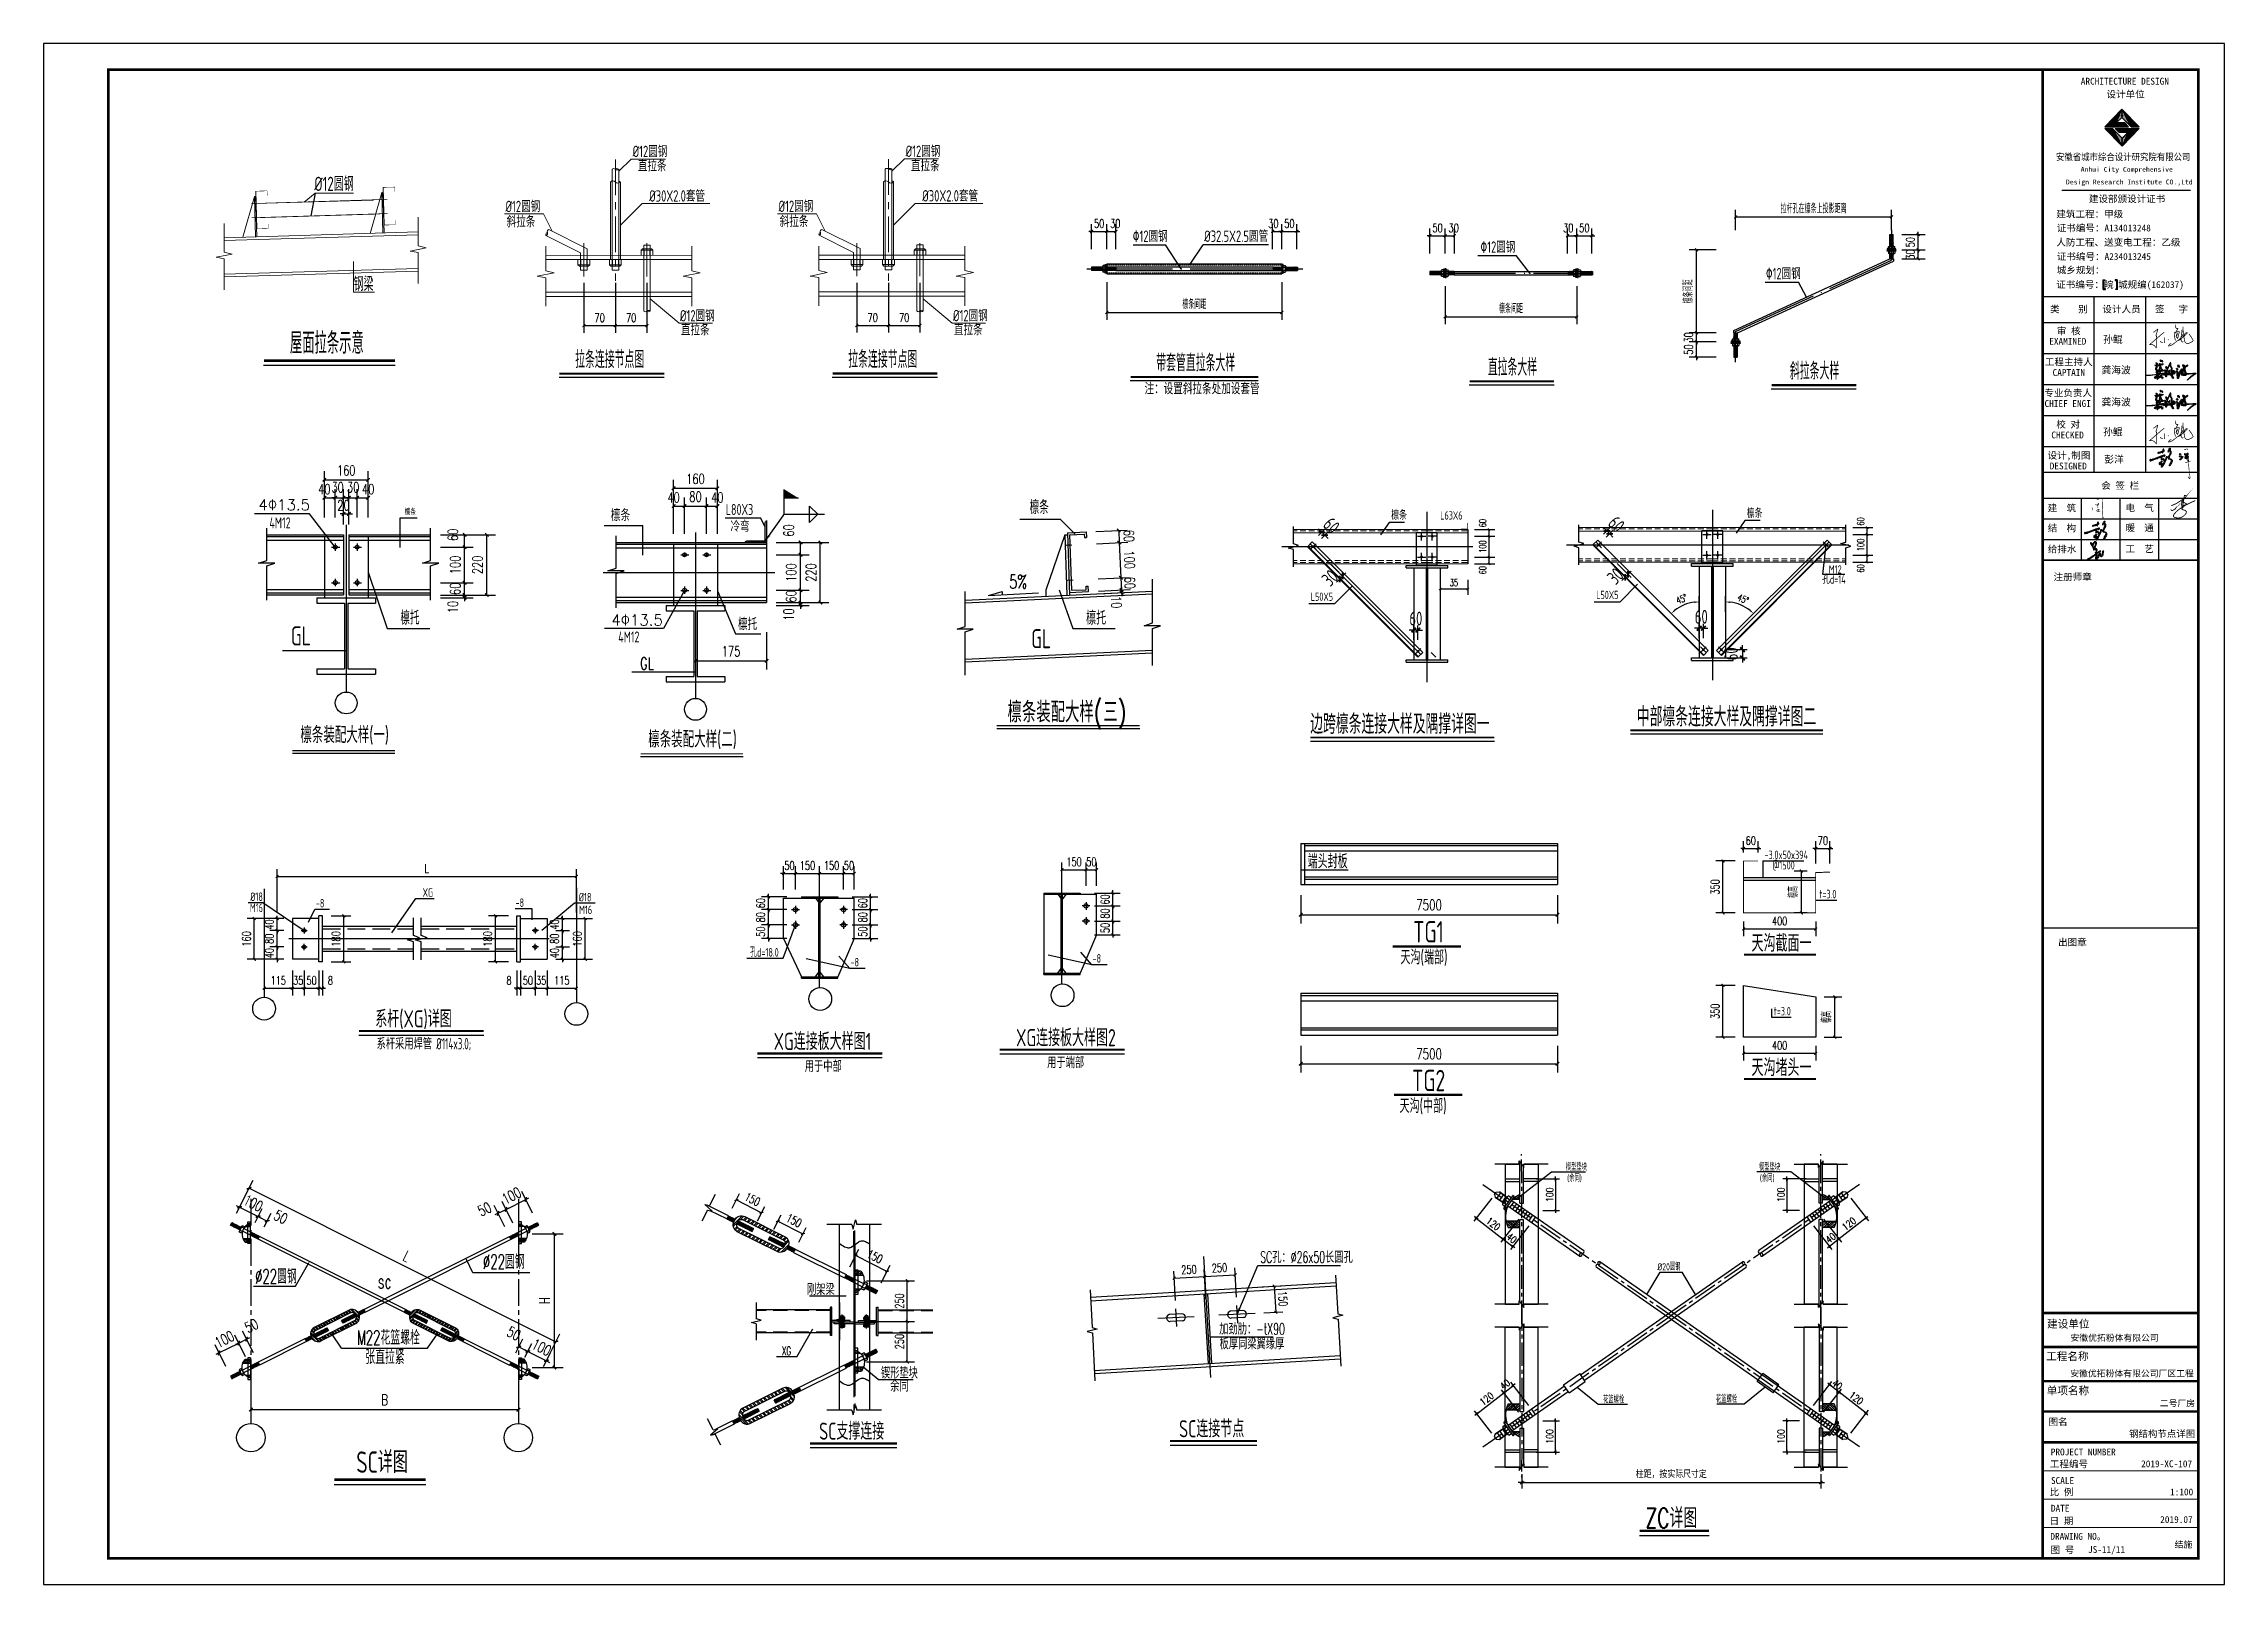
# Model space of a CAD drawing. Extents: x -17471 to 313636, y -71590 to 757901.
# Drawn here: x 187536 to 271636, y 698501 to 757901 of the extents above; entities that cross this region are included whole.
import ezdxf
from ezdxf.enums import TextEntityAlignment as Align

# ---------------------------------------------------------------- set-up
doc = ezdxf.new("R2010")
doc.units = 0
doc.header["$LTSCALE"] = 1000
doc.header["$MEASUREMENT"] = 0
for name, pattern in [('3', [5, 3, -2]), ('ACAD_ISO10W100', [18, 12, -3, 0, -3]), ('CENTER', [2, 1.25, -0.25, 0.25, -0.25]), ('CENTER2', [1.125, 0.75, -0.125, 0.125, -0.125]), ('CONTINUOUS0', [0]), ('CONTINUOUS1', [0]), ('DASH', [0.35, 0.25, -0.1]), ('DASHED', [0.75, 0.5, -0.25]), ('DASHED2', [0.375, 0.25, -0.125]), ('DOTE', [2.42, 2, -0.2, 0.02, -0.2]), ('HIDDENX2', [19.05, 12.7, -6.35])]:
    doc.linetypes.add(name, pattern=pattern)
for name, color, linetype in [('003_THICK', 7, 'CONTINUOUS1'), ('004_THIN', 6, 'CONTINUOUS0'), ('11', 3, 'Continuous'), ('1505', 2, 'Continuous'), ('1534', 7, 'Continuous'), ('ADIM', 3, 'Continuous'), ('AXIS', 3, 'Continuous'), ('BRACE', 3, 'DASHED'), ('DIM', 3, 'Continuous'), ('DIM_SYMB', 3, 'Continuous'), ('DOTE', 1, 'Continuous'), ('griddim', 51, 'Continuous'), ('LAYER4', 4, 'Continuous'), ('LT', 40, 'Continuous'), ('PUB_DIM', 3, 'Continuous'), ('PUB_TAB', 7, 'Continuous'), ('PUB_TEXT', 7, 'Continuous'), ('PUB_TITLE', 4, 'Continuous'), ('THICK', 6, 'Continuous'), ('THIN', 7, 'Continuous'), ('TK', 7, 'Continuous'), ('中线', 4, 'Continuous'), ('刚架', 2, 'Continuous'), ('图框', 7, 'Continuous'), ('填充', 8, 'Continuous'), ('支撑', 4, 'Continuous'), ('文字', 153, 'Continuous'), ('板', 4, 'Continuous'), ('标注', 7, 'Continuous'), ('梁', 7, 'Continuous'), ('梁__虚线', 4, '3'), ('梁配筋', 7, 'Continuous'), ('签名', 7, 'Continuous'), ('螺栓孔', 4, 'Continuous'), ('轴线', 3, 'ACAD_ISO10W100'), ('锚栓', 60, 'Continuous')]:
    doc.layers.add(name, color=color, linetype=linetype)
for name, color, linetype, lineweight in [('CB', 3, 'Continuous', 9), ('fu', 252, 'CENTER', 9), ('TEXT', 7, 'Continuous', 13), ('XU', 2, 'HIDDENX2', 9), ('Z-详图标注', 3, 'Continuous', 18), ('ZHONG', 4, 'Continuous', 20), ('修改', 7, 'Continuous', 20), ('檩条', 4, 'Continuous', 20)]:
    doc.layers.add(name, color=color, linetype=linetype, lineweight=lineweight)
doc.layers.add('PUB_WINDW', color=7, linetype='Continuous', plot=False)
doc.styles.add('_HZTXT', font='txt.shx', dxfattribs={"width": 0.7, "bigfont": 'hztxt.shx'})
doc.styles.add('_TCH_DIM_T3', font='SIMPLEX', dxfattribs={"width": 0.705882, "bigfont": 'GBCBIG'})
doc.styles.add('DIM_FONT', font='simplex.shx', dxfattribs={"width": 0.8})
doc.styles.add('HZ500', font='sysz.shx', dxfattribs={"width": 0.75, "height": 500, "bigfont": 'syfs.shx'})
doc.styles.add('HZTXT', font='txt', dxfattribs={"width": 0.7, "height": 300, "bigfont": 'HZTXT'})
doc.styles.get("Standard").update_dxf_attribs({"font": 'gbenor.shx', "bigfont": 'gbcbig.shx'})
doc.styles.add('STYLE-黑体', font='simhei.ttf')
doc.styles.add('TSSD_Dimension', font='Tssdeng.shx', dxfattribs={"width": 0.7, "bigfont": 'hztxt.shx'})
doc.styles.add('TSSD_Label', font='complex.shx', dxfattribs={"width": 0.7, "bigfont": 'hztxt.shx'})
doc.styles.add('TSSD_NORM', font='Tssdeng.shx', dxfattribs={"width": 0.65, "bigfont": 'hztxt.shx'})
doc.styles.add('TSSD_REIN', font='Tssdeng.shx', dxfattribs={"width": 0.7, "bigfont": 'hztxt.shx'})
doc.styles.add('宋体', font='')
doc.styles.add('黑体', font='simhei.ttf', dxfattribs={"width": 0.6, "height": 4.3})
doc.styles.get('宋体').set_extended_font_data('SimSun')
doc.dimstyles.new('150', dxfattribs={"dimscale": 150, "dimtxt": 2.5, "dimasz": 1.5, "dimexe": 1, "dimexo": 2, "dimgap": 1, "dimtad": 1, "dimdec": 0, "dimdsep": 46, "dimtxsty": 'Standard', "dimblk": 'ARCHTICK', "dimcen": 2.5, "dimdle": 1, "dimclrd": 256, "dimclre": 256, "dimclrt": 256, "dimadec": 0, "dimazin": 0, "dimtfac": 1, "dimtdec": 0, "dimtix": 1, "dimtmove": 2, "dimatfit": 3, "dimfxl": 0, "dimlwd": -1, "dimlwe": -1, "dimarcsym": 0})
doc.dimstyles.new('_TCH_ARCH&&100', dxfattribs={"dimtxt": 297.5, "dimasz": 100, "dimexe": 250, "dimexo": 300, "dimgap": 126.25, "dimtad": 1, "dimdec": 0, "dimzin": 0, "dimdsep": 46, "dimtxsty": '_TCH_DIM_T3', "dimblk": 'ARCHTICK', "dimcen": 0.09, "dimclrt": 7, "dimazin": 2, "dimtfac": 1, "dimtdec": 0, "dimtix": 1, "dimtmove": 2, "dimatfit": 3, "dimfxl": 0, "dimtolj": 1, "dimtzin": 0, "dimarcsym": 0})
doc.dimstyles.new('_TCH_ARCH&&50', dxfattribs={"dimtxt": 148.75, "dimasz": 50, "dimexe": 125, "dimexo": 150, "dimgap": 63.125, "dimtad": 1, "dimdec": 0, "dimzin": 0, "dimdsep": 46, "dimtxsty": '_TCH_DIM_T3', "dimblk": 'ARCHTICK', "dimcen": 0.09, "dimclrt": 7, "dimazin": 2, "dimtfac": 1, "dimtdec": 0, "dimtix": 1, "dimtmove": 2, "dimatfit": 3, "dimfxl": 0, "dimtolj": 1, "dimtzin": 0, "dimarcsym": 0})
doc.dimstyles.new('_TCH_ARROW&&100', dxfattribs={"dimtxt": 297.5, "dimasz": 200, "dimexe": 250, "dimexo": 300, "dimgap": 126.25, "dimtad": 1, "dimdec": 0, "dimzin": 0, "dimdsep": 46, "dimtxsty": '_TCH_DIM_T3', "dimcen": 0.09, "dimclrt": 7, "dimazin": 2, "dimtfac": 1, "dimtdec": 0, "dimtix": 1, "dimtmove": 2, "dimatfit": 3, "dimfxl": 0, "dimtolj": 1, "dimtzin": 0, "dimarcsym": 0})
doc.dimstyles.new('DIMN', dxfattribs={"dimtxt": 300, "dimasz": 1, "dimexe": 250, "dimexo": 300, "dimgap": 150, "dimtad": 1, "dimdec": 0, "dimzin": 0, "dimdsep": 46, "dimtxsty": 'DIM_FONT', "dimblk": '_DIMX', "dimblk1": '_DIMX', "dimblk2": '_DIMX', "dimcen": 0.09, "dimclrd": 3, "dimclre": 3, "dimclrt": 7, "dimadec": 0, "dimazin": 0, "dimtfac": 1, "dimtdec": 0, "dimtix": 1, "dimtmove": 2, "dimatfit": 3, "dimldrblk": '_DIMX', "dimfxl": 0, "dimtolj": 1, "dimtzin": 0, "dimarcsym": 0})
doc.dimstyles.new('TSSD_200_200', dxfattribs={"dimtxt": 600, "dimasz": 200, "dimexe": 200, "dimexo": 500, "dimgap": 200, "dimtad": 1, "dimdec": 0, "dimzin": 0, "dimdsep": 46, "dimtxsty": 'TSSD_Dimension', "dimblk": 'ARCHTICK', "dimcen": 0, "dimdle": 200, "dimclrt": 7, "dimadec": 0, "dimazin": 0, "dimtfac": 1, "dimtdec": 0, "dimtix": 1, "dimtmove": 2, "dimatfit": 3, "dimfxl": 0, "dimtolj": 1, "dimtzin": 0, "dimarcsym": 0})

msp = doc.modelspace()

# ---------------------------------------------------------------- texts
at = {"layer": 'PUB_TEXT', "color": 6, "style": '宋体'}
msp.add_text('钢结构节点详图', height=259.68, dxfattribs=at).set_placement((267963.2, 704177.8))
at = {"layer": '图框', "color": 3, "style": '宋体'}
msp.add_text('JS-11/11', height=262.94, dxfattribs=at).set_placement((266376.5, 699713.1))

# ---------------------------------------------------------------- blocks, each defined once
blk = doc.blocks.new('新块HGJHJFKJFJKFHK')
h = blk.add_hatch(color=256)
h.paths.add_polyline_path([(352610, 136817), (352657, 136833), (352738, 136863), (352779, 136881), (352829, 136894), (352858, 136909), (352893, 136921), (352914, 136929), (352952, 136942), (352970, 136950), (352980, 136952), (352982, 136941), (352977, 136930), (352987, 136927), (352992, 136929), (353008, 136940), (353017, 136952), (353026, 136969), (353018, 136984), (353000, 136981), (352957, 136966), (352879, 136940), (352783, 136904), (352723, 136881), (352635, 136849), (352584, 136830), (352577, 136832), (352552, 136818), (352535, 136814), (352531, 136811), (352511, 136811), (352509, 136820), (352505, 136826), (352495, 136823), (352489, 136817), (352472, 136804), (352469, 136795), (352472, 136784), (352481, 136778), (352505, 136778), (352568, 136799)])
h.paths.add_polyline_path([(352954, 137112), (352963, 137116), (352975, 137119), (352983, 137125), (352990, 137129), (352992, 137135), (352997, 137141), (352998, 137153), (352991, 137163), (352983, 137160), (352976, 137152), (352969, 137147), (352965, 137156), (352968, 137161), (352972, 137168), (352977, 137177), (352980, 137185), (352980, 137192), (352978, 137198), (352966, 137199), (352958, 137198), (352955, 137194), (352953, 137187), (352950, 137180), (352949, 137169), (352947, 137160), (352944, 137146), (352942, 137136), (352936, 137128), (352928, 137125), (352915, 137117), (352886, 137104), (352861, 137095), (352845, 137088), (352829, 137081), (352803, 137076), (352774, 137074), (352762, 137069), (352764, 137057), (352782, 137055), (352819, 137061), (352848, 137071), (352877, 137079), (352895, 137089), (352913, 137096), (352922, 137100), (352926, 137096), (352925, 137087), (352927, 137075), (352932, 137067), (352938, 137065), (352946, 137069), (352949, 137076), (352949, 137090), (352950, 137103)])
h.paths.add_polyline_path([(352904, 136836), (352903, 136849), (352903, 136866), (352910, 136877), (352923, 136890), (352921, 136900), (352905, 136902), (352894, 136893), (352887, 136874), (352882, 136857), (352884, 136832), (352882, 136819), (352880, 136808), (352887, 136803), (352897, 136803), (352909, 136812), (352917, 136822), (352933, 136826), (352954, 136826), (352962, 136824), (352971, 136819), (352975, 136807), (352972, 136794), (352975, 136782), (352982, 136781), (352990, 136786), (352994, 136808), (352989, 136831), (352974, 136840), (352948, 136839), (352917, 136838)], flags=17)
h.paths.add_polyline_path([(352893, 136727), (352903, 136730), (352926, 136733), (352926, 136744), (352917, 136747), (352899, 136748), (352891, 136744), (352877, 136738), (352866, 136735), (352863, 136725), (352867, 136712), (352873, 136706), (352882, 136706), (352885, 136714)], flags=17)
h.paths.add_polyline_path([(352848, 136663), (352854, 136680), (352854, 136703), (352851, 136719), (352839, 136723), (352832, 136716), (352829, 136697), (352824, 136675), (352824, 136653), (352832, 136632), (352837, 136626), (352855, 136627), (352867, 136632), (352877, 136646), (352887, 136653), (352895, 136659), (352903, 136666), (352914, 136656), (352912, 136633), (352906, 136617), (352905, 136590), (352899, 136565), (352895, 136548), (352900, 136535), (352913, 136534), (352927, 136546), (352951, 136575), (352976, 136632), (353009, 136704), (353056, 136811), (353084, 136893), (353089, 136939), (353067, 136875), (353031, 136798), (353005, 136749), (352972, 136667), (352954, 136638), (352932, 136593), (352919, 136571), (352920, 136591), (352925, 136621), (352931, 136641), (352929, 136658), (352921, 136675), (352910, 136682), (352899, 136680), (352881, 136668), (352873, 136656), (352861, 136642), (352849, 136645)])
for points in [[(353177, 136861), (353168, 136876), (353173, 136895), (353183, 136922), (353196, 136956), (353214, 136981), (353241, 137043), (353245, 137067), (353245, 137087), (353244, 137109), (353236, 137130), (353217, 137147), (353214, 137158), (353212, 137180), (353210, 137196), (353212, 137209), (353217, 137234), (353210, 137236), (353197, 137234), (353182, 137204), (353168, 137188), (353157, 137165), (353149, 137131), (353140, 137108), (353140, 137096), (353147, 137088), (353149, 137098), (353159, 137125), (353166, 137143), (353176, 137162), (353182, 137165), (353189, 137160), (353203, 137136), (353211, 137123), (353226, 137111), (353229, 137086), (353223, 137071), (353217, 137024), (353186, 136972), (353167, 136933), (353145, 136892), (353149, 136856), (353154, 136847), (353165, 136833), (353213, 136824), (353242, 136823), (353256, 136813), (353262, 136797), (353259, 136758), (353251, 136734), (353243, 136718), (353231, 136702), (353210, 136661), (353205, 136629), (353182, 136610), (353185, 136595), (353192, 136585), (353199, 136585), (353207, 136600), (353225, 136637), (353242, 136664), (353264, 136699), (353278, 136722), (353285, 136759), (353285, 136794), (353268, 136825), (353253, 136834), (353224, 136842), (353208, 136844), (353187, 136854)], [(353885, 136782), (353882, 136832), (353878, 136869), (353882, 136898), (353880, 136901), (353857, 136893), (353860, 136870), (353858, 136840), (353861, 136809), (353862, 136799), (353868, 136787), (353874, 136765), (353881, 136761), (353885, 136768)]]:
    blk.add_hatch(color=256).paths.add_polyline_path(points)
h = blk.add_hatch(color=256)
h.paths.add_polyline_path([(353601, 137021), (353576, 137035), (353554, 137034), (353546, 137026), (353554, 137015), (353567, 137009), (353589, 137000), (353606, 137007)])
h.paths.add_polyline_path([(353606, 136945), (353583, 136948), (353559, 136948), (353547, 136939), (353548, 136930), (353561, 136928), (353580, 136932), (353593, 136931), (353608, 136923), (353621, 136920), (353626, 136917), (353631, 136927), (353628, 136938)])
h.paths.add_polyline_path([(353651, 136866), (353670, 136903), (353686, 136919), (353687, 136929), (353677, 136929), (353658, 136913), (353635, 136897), (353620, 136872), (353596, 136851), (353574, 136837), (353569, 136815), (353583, 136807), (353591, 136811), (353605, 136826), (353634, 136851)])
h.paths.add_polyline_path([(353812, 137194), (353822, 137201), (353842, 137201), (353846, 137193), (353846, 137177), (353842, 137155), (353844, 137150), (353851, 137161), (353867, 137182), (353867, 137194), (353865, 137208), (353851, 137214), (353828, 137214), (353818, 137214), (353797, 137209), (353788, 137205), (353763, 137200), (353754, 137199), (353736, 137202), (353732, 137198), (353731, 137174), (353739, 137171), (353756, 137173), (353775, 137177), (353792, 137186)])
h.paths.add_polyline_path([(353803, 136935), (353818, 136945), (353824, 136949), (353847, 136972), (353854, 136984), (353880, 137009), (353881, 137023), (353876, 137038), (353850, 137038), (353841, 137037), (353836, 137033), (353825, 137029), (353811, 137022), (353799, 137018), (353777, 137013), (353762, 137013), (353757, 137017), (353756, 137029), (353752, 137032), (353743, 137032), (353738, 137017), (353744, 137003), (353755, 136998), (353767, 136995), (353779, 136995), (353799, 136998), (353814, 137004), (353839, 137010), (353850, 137015), (353853, 137009), (353842, 136997), (353823, 136983), (353811, 136966), (353794, 136946), (353766, 136923), (353754, 136901), (353752, 136887), (353761, 136872), (353794, 136874), (353811, 136885), (353823, 136889), (353832, 136893), (353831, 136883), (353816, 136863), (353799, 136837), (353805, 136833), (353814, 136841), (353819, 136853), (353830, 136867), (353841, 136882), (353849, 136892), (353856, 136897), (353858, 136892), (353874, 136899), (353879, 136907), (353886, 136914), (353886, 136925), (353870, 136928), (353859, 136925), (353843, 136923), (353818, 136909), (353795, 136899), (353779, 136892), (353768, 136892), (353771, 136905), (353780, 136912), (353788, 136923)])
h = blk.add_hatch(color=256)
h.paths.add_polyline_path([(353870, 136894), (353874, 136898), (353874, 136899), (353858, 136892), (353860, 136886)])
h.paths.add_polyline_path([(353900, 136737), (353912, 136741), (353924, 136745), (353947, 136752), (353959, 136754), (353964, 136762), (353963, 136768), (353956, 136772), (353945, 136772), (353936, 136769), (353929, 136768), (353919, 136766), (353913, 136763), (353906, 136760), (353895, 136752), (353887, 136749), (353886, 136754), (353885, 136768), (353875, 136791), (353873, 136788), (353874, 136759), (353860, 136743), (353827, 136729), (353785, 136717), (353746, 136691), (353759, 136691), (353787, 136688), (353813, 136700), (353829, 136708), (353858, 136716), (353875, 136719), (353880, 136702), (353883, 136693), (353885, 136666), (353880, 136621), (353889, 136553), (353896, 136480), (353903, 136402), (353913, 136340), (353928, 136216), (353930, 136208), (353929, 136190), (353932, 136165), (353933, 136152), (353933, 136137), (353927, 136136), (353922, 136139), (353889, 136172), (353881, 136184), (353878, 136195), (353876, 136201), (353865, 136202), (353864, 136197), (353871, 136178), (353880, 136157), (353904, 136130), (353906, 136125), (353911, 136116), (353924, 136111), (353935, 136108), (353940, 136108), (353944, 136113), (353946, 136119), (353951, 136132), (353951, 136158), (353950, 136198), (353942, 136258), (353936, 136314), (353929, 136364), (353920, 136408), (353920, 136470), (353916, 136513), (353911, 136549), (353908, 136582), (353909, 136590), (353906, 136616), (353903, 136642), (353898, 136700), (353894, 136726), (353895, 136732)])
for points in [[(352577, 136832), (352552, 136818), (352535, 136814), (352531, 136811), (352511, 136811), (352509, 136820), (352505, 136826), (352495, 136823), (352489, 136817), (352472, 136804), (352469, 136795), (352472, 136784), (352481, 136778), (352505, 136778), (352568, 136799), (352610, 136817), (352657, 136833), (352738, 136863), (352779, 136881), (352829, 136894), (352858, 136909), (352893, 136921), (352914, 136929), (352952, 136942), (352970, 136950), (352980, 136952), (352982, 136941), (352977, 136930), (352987, 136927), (352992, 136929), (353008, 136940), (353017, 136952), (353026, 136969), (353018, 136984), (353000, 136981), (352957, 136966), (352879, 136940), (352783, 136904), (352723, 136881), (352635, 136849), (352584, 136830), (352577, 136832)], [(352829, 137081), (352803, 137076), (352774, 137074), (352762, 137069), (352764, 137057), (352782, 137055), (352819, 137061), (352848, 137071), (352877, 137079), (352895, 137089), (352913, 137096), (352922, 137100), (352922, 137100), (352926, 137096), (352925, 137087), (352927, 137075), (352932, 137067), (352938, 137065), (352946, 137069), (352949, 137076), (352949, 137090), (352950, 137103), (352954, 137112), (352963, 137116), (352975, 137119), (352983, 137125), (352990, 137129), (352992, 137135), (352997, 137141), (352998, 137153), (352991, 137163), (352983, 137160), (352976, 137152), (352969, 137147), (352969, 137147), (352969, 137147), (352965, 137156), (352968, 137161), (352972, 137168), (352977, 137177), (352980, 137185), (352980, 137192), (352978, 137198), (352966, 137199), (352958, 137198), (352955, 137194), (352953, 137187), (352950, 137180), (352949, 137169), (352947, 137160), (352944, 137146), (352942, 137136), (352936, 137128), (352928, 137125), (352915, 137117), (352886, 137104), (352861, 137095), (352845, 137088), (352829, 137081)], [(352824, 136653), (352824, 136675), (352829, 136697), (352832, 136716), (352839, 136723), (352851, 136719), (352854, 136703), (352854, 136680), (352848, 136663), (352849, 136645), (352861, 136642), (352873, 136656), (352881, 136668), (352899, 136680), (352910, 136682), (352921, 136675), (352929, 136658), (352931, 136641), (352925, 136621), (352920, 136591), (352919, 136571), (352932, 136593), (352954, 136638), (352972, 136667), (353005, 136749), (353031, 136798), (353067, 136875), (353089, 136939), (353084, 136893), (353056, 136811), (353009, 136704), (352976, 136632), (352951, 136575), (352927, 136546), (352913, 136534), (352900, 136535), (352895, 136548), (352899, 136565), (352905, 136590), (352906, 136617), (352912, 136633), (352912, 136633), (352914, 136656), (352903, 136666), (352895, 136659), (352887, 136653), (352877, 136646), (352867, 136632), (352855, 136627), (352837, 136626), (352832, 136632), (352824, 136653)], [(352903, 136849), (352903, 136866), (352910, 136877), (352923, 136890), (352921, 136900), (352905, 136902), (352894, 136893), (352887, 136874), (352882, 136857), (352884, 136832), (352882, 136819), (352880, 136808), (352887, 136803), (352897, 136803), (352909, 136812), (352917, 136822), (352933, 136826), (352954, 136826), (352962, 136824), (352971, 136819), (352975, 136807), (352972, 136794), (352975, 136782), (352982, 136781), (352990, 136786), (352994, 136808), (352989, 136831), (352974, 136840), (352948, 136839), (352917, 136838), (352904, 136836), (352903, 136849)], [(353176, 137162), (353166, 137143), (353159, 137125), (353149, 137098), (353147, 137088), (353140, 137096), (353140, 137108), (353149, 137131), (353157, 137165), (353168, 137188), (353182, 137204), (353197, 137234), (353210, 137236), (353217, 137234), (353212, 137209), (353210, 137196), (353212, 137180), (353214, 137158), (353217, 137147), (353236, 137130), (353244, 137109), (353245, 137087), (353245, 137067), (353241, 137043), (353214, 136981), (353196, 136956), (353183, 136922), (353173, 136895), (353168, 136876), (353177, 136861), (353187, 136854), (353208, 136844), (353224, 136842), (353253, 136834), (353268, 136825), (353285, 136794), (353285, 136759), (353278, 136722), (353264, 136699), (353242, 136664), (353225, 136637), (353207, 136600), (353199, 136585), (353192, 136585), (353185, 136595), (353182, 136610), (353205, 136629), (353210, 136661), (353231, 136702), (353243, 136718), (353251, 136734), (353259, 136758), (353262, 136797), (353256, 136813), (353242, 136823), (353213, 136824), (353165, 136833), (353154, 136847), (353149, 136856), (353145, 136892), (353167, 136933), (353186, 136972), (353217, 137024), (353223, 137071), (353229, 137086), (353226, 137111), (353211, 137123), (353203, 137136), (353189, 137160), (353182, 137165), (353176, 137162)], [(353825, 137029), (353811, 137022), (353799, 137018), (353777, 137013), (353762, 137013), (353757, 137017), (353756, 137029), (353752, 137032), (353743, 137032), (353738, 137017), (353744, 137003), (353755, 136998), (353767, 136995), (353779, 136995), (353799, 136998), (353814, 137004), (353839, 137010), (353850, 137015), (353853, 137009), (353842, 136997), (353823, 136983), (353811, 136966), (353794, 136946), (353766, 136923), (353754, 136901), (353752, 136887), (353761, 136872), (353794, 136874), (353811, 136885), (353823, 136889), (353832, 136893), (353831, 136883), (353816, 136863), (353799, 136837), (353805, 136833), (353814, 136841), (353819, 136853), (353830, 136867), (353841, 136882), (353849, 136892), (353856, 136897), (353860, 136886), (353870, 136894), (353880, 136901), (353879, 136907), (353886, 136914), (353886, 136925), (353870, 136928), (353859, 136925), (353843, 136923), (353818, 136909), (353795, 136899), (353779, 136892), (353768, 136892), (353771, 136905), (353780, 136912), (353788, 136923), (353803, 136935), (353818, 136945), (353824, 136949), (353847, 136972), (353854, 136984), (353880, 137009), (353881, 137023), (353876, 137038), (353850, 137038), (353841, 137037), (353836, 137033), (353825, 137029)], [(353885, 136782), (353882, 136832), (353878, 136869), (353882, 136898), (353880, 136901), (353857, 136893), (353860, 136870), (353858, 136840), (353861, 136809), (353862, 136799), (353868, 136787), (353874, 136765), (353881, 136761), (353885, 136768), (353885, 136782)]]:
    blk.add_lwpolyline(points, close=True)
for points in [[(353589, 137000), (353567, 137009), (353554, 137015), (353546, 137026), (353554, 137034), (353576, 137035), (353601, 137021), (353606, 137007), (353589, 137000)], [(353561, 136928), (353580, 136932), (353593, 136931), (353608, 136923), (353621, 136920), (353626, 136917), (353631, 136927), (353628, 136938), (353606, 136945), (353583, 136948), (353559, 136948), (353547, 136939), (353548, 136930), (353561, 136928)], [(353569, 136815), (353574, 136837), (353596, 136851), (353620, 136872), (353635, 136897), (353658, 136913), (353677, 136929), (353687, 136929), (353686, 136919), (353670, 136903), (353651, 136866), (353634, 136851), (353605, 136826), (353591, 136811), (353583, 136807), (353569, 136815)], [(352893, 136727), (352885, 136714), (352882, 136706), (352873, 136706), (352867, 136712), (352863, 136725), (352866, 136735), (352877, 136738), (352891, 136744), (352899, 136748), (352917, 136747), (352926, 136744), (352926, 136733), (352903, 136730), (352893, 136727), (352893, 136727)]]:
    blk.add_lwpolyline(points)
blk = doc.blocks.new('5555')
at = {"layer": '修改', "color": 1, "const_width": 750}
for points in [[(2546225, -869415), (2546141, -871490), (2546284, -872921), (2546892, -873483), (2547353, -873421), (2548330, -873265), (2548330, -873265), (2548464, -873530), (2546131, -877395), (2545700, -878022), (2545455, -877483), (2544954, -877483), (2544541, -878175), (2545024, -883015), (2545889, -886026), (2545889, -886026), (2546173, -885988)], [(2522716, -876986), (2523307, -877329), (2527057, -874161), (2527376, -874398), (2525673, -880071), (2525460, -880674), (2525567, -881147), (2525969, -881229), (2525824, -893691), (2525038, -893023), (2523701, -891421), (2521816, -890353), (2518817, -890353), (2531694, -879226), (2534158, -877327)], [(2530557, -886583), (2530115, -887061), (2531094, -888062), (2532236, -888202), (2532236, -888202), (2532398, -888111)], [(2534323, -883065), (2534568, -884614), (2534661, -887828), (2534463, -888399), (2534008, -888248)], [(2538421, -884840), (2538097, -885745)], [(2541379, -889203), (2540053, -889824), (2538845, -890950), (2538602, -891716), (2539269, -891824), (2542160, -890818), (2549533, -885171), (2551342, -883541), (2553086, -881169)], [(2545915, -877708), (2547248, -877032), (2549110, -876828), (2549966, -876910), (2549748, -877820), (2548171, -884205), (2547736, -884097)], [(2546228, -882073), (2547016, -880960), (2547777, -880131), (2547900, -879412), (2547628, -878692), (2547071, -879588), (2546679, -882105), (2546773, -882759), (2547300, -882759), (2548474, -882399), (2548609, -882432)], [(2548009, -886338), (2549639, -885613), (2550404, -885303), (2552445, -883610), (2556119, -880300), (2558144, -878476), (2558428, -878219), (2558316, -877868), (2557803, -877796), (2556786, -878149), (2555672, -879093), (2555192, -879934), (2554915, -882771), (2555166, -885531), (2555870, -887541), (2557317, -888942), (2559021, -889258), (2561621, -888324), (2564234, -886571), (2564424, -885738), (2562327, -882313), (2560017, -879222)], [(2548009, -886338), (2549639, -885613), (2550577, -885631), (2551434, -885695)], [(2552744, -874687), (2552478, -875485), (2552640, -876061), (2552271, -879813), (2551827, -881934), (2551665, -884135), (2551931, -885996), (2552522, -887311), (2553108, -887654), (2553573, -887567), (2553914, -887284), (2553928, -886921)], [(2552456, -877937), (2552509, -879438), (2552793, -880162), (2553011, -880429)], [(2553842, -871686), (2554034, -881467), (2553203, -880091)]]:
    blk.add_lwpolyline(points, dxfattribs=at)
blk = doc.blocks.new('新块.dwgASFDFDD')
at = {"layer": '签名'}
h = blk.add_hatch(color=256, dxfattribs=at)
h.paths.add_polyline_path([(95690, 22500, -0.2311782), (95691, 22503), (95725, 22524), (95758, 22541, -0.2745512), (95762, 22541), (95766, 22538, -0.2903573), (95768, 22534), (95765, 22514, -0.2827125), (95763, 22511), (95755, 22509, 0.1297397), (95739, 22498), (95738, 22496), (95737, 22486, 0.0707295), (95738, 22476), (95739, 22470, 0.1184184), (95747, 22454), (95773, 22422), (95795, 22397), (95803, 22387, -0.1916955), (95804, 22384), (95803, 22376, 0.4651275), (95808, 22372), (95845, 22376), (95894, 22387, 0.4483399), (95897, 22392), (95896, 22395), (95889, 22402), (95885, 22407, -0.157491), (95883, 22413), (95883, 22417, -0.24693), (95887, 22427), (95887, 22427, 0.4405787), (95888, 22444), (95875, 22457), (95860, 22468, -0.1702936), (95855, 22474), (95853, 22482, -0.1023721), (95852, 22487), (95854, 22500, -0.3737341), (95864, 22510), (95865, 22510, 0.254103), (95874, 22515), (95880, 22525), (95881, 22524), (95884, 22512), (95884, 22510, 0.3316469), (95895, 22501), (95896, 22501), (95904, 22501, 0.2633546), (95914, 22507), (95914, 22508), (95916, 22519, -0.1849749), (95920, 22526), (95925, 22529, -0.149598), (95931, 22532), (95951, 22533), (95993, 22532), (96008, 22528), (96023, 22523), (96035, 22515), (96050, 22498), (96074, 22473), (96082, 22464), (96084, 22450), (96088, 22438), (96092, 22392), (96089, 22373), (96073, 22372), (96070, 22363), (96067, 22352), (96053, 22340), (96044, 22323), (96030, 22307), (96021, 22303), (96014, 22313), (96008, 22316), (95994, 22314), (95992, 22305), (95972, 22300), (95921, 22296), (95911, 22293), (95920, 22268), (95924, 22240), (95935, 22209), (95981, 22111), (95992, 22087), (95994, 22066), (95959, 22051), (95941, 22063), (95917, 22118), (95896, 22167, 0.1192392), (95885, 22181), (95873, 22191), (95862, 22201), (95862, 22205, 0.2670552), (95846, 22239), (95835, 22246), (95823, 22268), (95812, 22280), (95810, 22281, 0.2259425), (95801, 22283), (95781, 22278, -0.0477253), (95779, 22277), (95690, 22270), (95625, 22269), (95616, 22267), (95617, 22270, -0.3028535), (95627, 22278), (95717, 22286), (95782, 22296, 0.0796221), (95785, 22297), (95796, 22302, 0.4478315), (95799, 22313), (95792, 22322, 0.1019565), (95790, 22324), (95781, 22330), (95757, 22328), (95652, 22319), (95627, 22319), (95598, 22315), (95585, 22310), (95576, 22298), (95576, 22199, -0.1505998), (95569, 22178), (95567, 22176), (95561, 22164, -0.0753896), (95555, 22155), (95544, 22144, -0.2584422), (95537, 22142), (95532, 22143, -0.1723636), (95528, 22146), (95524, 22150, -0.1164919), (95523, 22153), (95520, 22169), (95517, 22237, 0.2576538), (95513, 22243), (95509, 22246), (95508, 22255, 0.1379316), (95506, 22259), (95501, 22267, -0.1308824), (95499, 22270), (95497, 22290, 0.3758726), (95489, 22296), (95457, 22296, 0.1537848), (95453, 22295), (95430, 22279), (95421, 22273, 0.298099), (95418, 22266), (95419, 22263), (95464, 22259, -0.4493861), (95467, 22255), (95467, 22252), (95419, 22252, 0.2101277), (95413, 22250), (95409, 22245), (95407, 22244, -0.3409188), (95393, 22247), (95392, 22249, 0.2107582), (95386, 22252), (95377, 22253, -0.2019035), (95369, 22257), (95362, 22265, -0.2593176), (95360, 22275), (95361, 22278, -0.2644118), (95375, 22291), (95386, 22294), (95387, 22296, 0.4254704), (95385, 22301), (95381, 22302, 0.0802437), (95373, 22304), (95355, 22303), (95250, 22302), (95168, 22295), (95131, 22293, 0.1458836), (95127, 22291), (95074, 22251), (95031, 22222), (94977, 22182), (94907, 22134), (94885, 22117, 0.1517836), (94882, 22112), (94880, 22106), (94880, 22101, 0.1212985), (94881, 22096), (94884, 22092), (94890, 22090), (94897, 22090, 0.1086891), (94913, 22094), (94923, 22099), (95000, 22135), (95093, 22177), (95172, 22209), (95205, 22216), (95255, 22219), (95267, 22218, -0.148728), (95275, 22215), (95282, 22210, -0.1164498), (95287, 22204), (95292, 22194), (95275, 22191, 0.1879528), (95266, 22186), (95247, 22162, 0.102525), (95244, 22157), (95240, 22141), (95220, 22141, 0.144191), (95212, 22138), (95120, 22079), (95033, 22028, 0.0634912), (95030, 22026), (95014, 22010, -0.0805918), (95010, 22007), (95005, 22005, -0.1789049), (94995, 22003), (94991, 22010), (94987, 22022, -0.2794501), (94990, 22037), (94995, 22043), (95019, 22050, 0.0733812), (95023, 22052), (95139, 22129), (95180, 22157, 0.0675498), (95183, 22160), (95189, 22167), (95190, 22169, 0.3053414), (95178, 22175), (95173, 22175), (95095, 22140), (94958, 22081), (94918, 22066, -0.0526373), (94910, 22064), (94887, 22060, -0.0905955), (94874, 22061), (94858, 22064, -0.0850382), (94846, 22069), (94840, 22073, -0.1810636), (94835, 22079), (94832, 22088, -0.1472023), (94832, 22094), (94836, 22107, -0.1094267), (94838, 22111), (94858, 22135, -0.0480178), (94860, 22136), (94923, 22186), (94978, 22223), (94995, 22236, 0.2981558), (94997, 22244), (94994, 22256), (94988, 22263), (94967, 22265), (94735, 22236), (94606, 22222), (94323, 22199, -0.2916436), (94316, 22203), (94297, 22237), (94297, 22240, -0.3838424), (94304, 22247), (94346, 22252), (94675, 22266), (94901, 22291), (94982, 22297), (94985, 22306), (94983, 22338), (94968, 22381), (94955, 22397), (94937, 22422, -0.1016189), (94934, 22428), (94931, 22438, -0.1092559), (94931, 22446), (94933, 22459, -0.280752), (94947, 22474), (94950, 22475, -0.1267579), (94959, 22475), (94968, 22473, -0.1547396), (94978, 22467), (94994, 22450, -0.0815569), (94997, 22445), (95002, 22433, -0.0934427), (95003, 22427), (95004, 22403), (95012, 22358), (95023, 22313, 0.3909307), (95032, 22308), (95065, 22313), (95093, 22327, 0.171134), (95096, 22331), (95107, 22356), (95140, 22406), (95155, 22437, 0.1165134), (95156, 22441), (95156, 22463, 0.107138), (95155, 22467), (95152, 22473, 0.5234353), (95140, 22475), (95128, 22463, -0.1826504), (95123, 22461), (95108, 22460, -0.3400631), (95101, 22465), (95099, 22471, 0.2940659), (95092, 22476), (95087, 22477, 0.1335678), (95067, 22474), (95064, 22473), (95048, 22463, 0.2200741), (95044, 22458), (95041, 22441, -0.0806585), (95040, 22439), (95027, 22417), (95024, 22419, -0.201849), (95022, 22425), (95018, 22463, -0.240558), (95019, 22466), (95036, 22481, 0.2143302), (95037, 22484), (95037, 22489, 0.2803372), (95035, 22492), (94976, 22523), (94934, 22548, 0.1565337), (94928, 22550), (94910, 22549, -0.4607595), (94902, 22557), (94904, 22580, -0.064651), (94908, 22599), (94921, 22645), (94938, 22711), (94958, 22791), (94962, 22811), (94939, 22809, -0.0649363), (94920, 22810), (94901, 22813, -0.0807753), (94890, 22816), (94882, 22821, -0.1357516), (94867, 22834), (94867, 22835, -0.1540429), (94861, 22857), (94861, 22861, -0.1367031), (94863, 22864), (94871, 22877), (94873, 22877, -0.279334), (94881, 22875), (94897, 22857), (94919, 22847), (94941, 22842, 0.1411674), (94962, 22844), (94966, 22847), (94971, 22854, 0.1220289), (94972, 22858), (94971, 22912, 0.13949), (94965, 22932), (94957, 22944), (94951, 22950, 0.109197), (94938, 22959), (94927, 22964, -0.6742266), (94934, 22999), (94946, 22998, -0.0923952), (94963, 22993), (94975, 22986, -0.0675508), (94983, 22980), (95001, 22962), (95001, 22961, -0.1578469), (95009, 22939), (95009, 22851, 0.5077391), (95014, 22848), (95045, 22858), (95115, 22876), (95121, 22878, 0.2851407), (95145, 22910), (95146, 22914), (95134, 22937), (95134, 22942, -0.404917), (95144, 22954), (95153, 22955, -0.0599058), (95155, 22954), (95168, 22953, -0.2179248), (95175, 22948), (95182, 22937, -0.1277574), (95184, 22931), (95185, 22917), (95185, 22914, 0.4519197), (95199, 22905), (95221, 22910, 0.0612666), (95229, 22914), (95245, 22922, -0.1269677), (95263, 22927), (95321, 22927, 0.3297341), (95324, 22929), (95332, 22953), (95340, 22929, 0.2295311), (95343, 22926), (95346, 22925, -0.3822755), (95349, 22921), (95346, 22905, -0.2030472), (95344, 22903), (95334, 22896), (95314, 22885), (95286, 22876), (95248, 22869), (95229, 22869), (95213, 22869, 0.1124184), (95205, 22868), (95200, 22865, 0.3260436), (95197, 22862), (95201, 22829), (95198, 22815), (95193, 22807, 0.3280956), (95194, 22798), (95201, 22791), (95217, 22730, 0.053255), (95218, 22729), (95244, 22678), (95265, 22645), (95283, 22617, 0.0987422), (95285, 22615), (95311, 22597), (95350, 22561, 0.2188161), (95356, 22559), (95359, 22559, -0.2919179), (95367, 22556), (95369, 22553, -0.1588962), (95370, 22548), (95369, 22534), (95378, 22538), (95359, 22518), (95359, 22513, -0.2401881), (95348, 22500), (95341, 22499), (95307, 22499), (95258, 22495), (95229, 22494), (95218, 22491), (95215, 22470), (95201, 22443), (95182, 22420), (95176, 22410), (95167, 22389, -0.059303), (95162, 22381), (95146, 22361, 0.0960226), (95140, 22348), (95137, 22338), (95141, 22333), (95153, 22330), (95227, 22341), (95262, 22344, 0.3682885), (95272, 22354), (95272, 22356, -0.287337), (95280, 22366), (95283, 22367, -0.1298999), (95289, 22368), (95323, 22363), (95356, 22362), (95404, 22362, -0.061275), (95406, 22362), (95413, 22360, -0.2659516), (95421, 22352), (95424, 22343), (95428, 22330, 0.3857393), (95441, 22322), (95450, 22324, 0.1344292), (95456, 22327), (95471, 22340, 0.3619073), (95473, 22354), (95469, 22360), (95468, 22371, -0.367837), (95476, 22383), (95486, 22386, -0.1579468), (95493, 22386), (95495, 22385, -0.1918834), (95501, 22379), (95504, 22374), (95508, 22359), (95509, 22353, 0.1755353), (95512, 22346), (95517, 22341), (95534, 22340, 0.1004059), (95538, 22341), (95547, 22344, 0.2717415), (95554, 22353), (95559, 22381), (95572, 22435), (95586, 22480), (95600, 22512), (95603, 22509), (95604, 22502), (95599, 22464), (95589, 22425), (95582, 22390), (95578, 22365), (95578, 22348, 0.2807754), (95589, 22350), (95592, 22352), (95633, 22359), (95753, 22364, 0.384258), (95757, 22367), (95757, 22376, 0.192772), (95756, 22379), (95730, 22411), (95711, 22430, -0.0381853), (95707, 22434), (95696, 22450, -0.1507842), (95688, 22471), (95688, 22485)])
h.paths.add_polyline_path([(95149, 22847), (95151, 22835), (95149, 22788), (95136, 22709), (95117, 22637), (95091, 22564), (95068, 22528), (95037, 22545), (95004, 22560), (94948, 22584, -0.4117759), (94944, 22594), (94961, 22632), (94976, 22678), (94993, 22746), (95001, 22785), (95011, 22808), (95021, 22812), (95056, 22818), (95089, 22832), (95118, 22842), (95142, 22848)], flags=16)
h.paths.add_polyline_path([(95185, 22760), (95188, 22760), (95195, 22748), (95200, 22720), (95221, 22673), (95249, 22612, 0.0396624), (95251, 22609), (95270, 22581), (95288, 22549), (95297, 22534), (95294, 22530), (95264, 22529), (95228, 22525), (95159, 22531, 0.0815891), (95157, 22531), (95134, 22525, 0.1838344), (95130, 22522), (95127, 22518, -0.1278595), (95120, 22512), (95110, 22507), (95101, 22510), (95100, 22518), (95101, 22530), (95113, 22556), (95131, 22591), (95148, 22630), (95165, 22672), (95176, 22718), (95179, 22756), (95181, 22760)], flags=16)
h.paths.add_polyline_path([(95926, 22487), (95933, 22494), (95937, 22498, -0.1918227), (95945, 22501), (95964, 22500), (95976, 22498, -0.1067395), (95980, 22496), (96003, 22480), (96025, 22465, -0.0743898), (96027, 22462), (96043, 22443, -0.1291059), (96051, 22425), (96053, 22410, -0.1957929), (96046, 22383), (96042, 22377), (96037, 22369), (96020, 22355), (96011, 22350), (96006, 22351), (96001, 22360), (95994, 22368), (95992, 22380), (95992, 22394), (95991, 22405), (95985, 22414), (95979, 22418), (95971, 22419), (95962, 22427), (95954, 22437), (95948, 22455), (95943, 22464), (95934, 22474), (95927, 22480), (95925, 22482)], flags=16)
h.paths.add_polyline_path([(95902, 22421), (95903, 22423), (95904, 22423), (95918, 22424), (95924, 22421, -0.3191937), (95926, 22417), (95926, 22410), (95926, 22409, 0.1706089), (95933, 22405), (95937, 22405), (95943, 22403, -0.2708938), (95945, 22401), (95946, 22399), (95945, 22393), (95945, 22391, -0.35173), (95941, 22388), (95929, 22388), (95917, 22389, -0.2873396), (95914, 22392), (95913, 22395, 0.1558307), (95911, 22397, 0.1849171), (95909, 22398), (95905, 22398), (95902, 22404), (95902, 22413)], flags=16)
h.paths.add_polyline_path([(95835, 22327), (95844, 22336), (95852, 22341), (95858, 22345, -0.1090911), (95863, 22346), (95869, 22346), (95886, 22344), (95895, 22343, 0.0693081), (95898, 22343), (95904, 22344, 0.1362898), (95909, 22347), (95915, 22352, -0.1174672), (95920, 22354), (95927, 22356, -0.0497605), (95930, 22356), (95942, 22356, -0.0631562), (95944, 22356), (95957, 22353), (95958, 22353, -0.3112763), (95966, 22342), (95966, 22341), (95962, 22333), (95955, 22323, -0.1629863), (95949, 22319), (95946, 22318), (95928, 22318), (95921, 22318, 0.140475), (95915, 22316), (95908, 22312), (95904, 22310), (95899, 22309), (95897, 22309, -0.3120112), (95888, 22317), (95886, 22318), (95882, 22317), (95877, 22307), (95874, 22303), (95871, 22301, -0.1746875), (95864, 22300), (95859, 22301), (95852, 22305, -0.0822044), (95850, 22307), (95846, 22311), (95838, 22320), (95835, 22324)], flags=16)
h.paths.add_polyline_path([(95863, 22278), (95865, 22280, 0.2149298), (95872, 22286), (95875, 22290), (95876, 22293), (95879, 22293), (95884, 22292), (95886, 22289, 0.1201938), (95890, 22285), (95892, 22284), (95897, 22279), (95903, 22275, -0.1980611), (95908, 22268), (95909, 22261), (95910, 22248, -0.0646098), (95909, 22245), (95909, 22244, -0.3028293), (95903, 22239), (95902, 22238, -0.0522432), (95900, 22238), (95891, 22239), (95885, 22239), (95882, 22242), (95881, 22245), (95880, 22252, 0.3775404), (95875, 22261), (95872, 22265), (95872, 22268), (95869, 22269), (95866, 22270), (95863, 22272), (95862, 22276)], flags=16)
h = blk.add_hatch(color=256, dxfattribs=at)
h.paths.add_polyline_path([(95270, 23100), (95294, 23097), (95307, 23092), (95318, 23086), (95322, 23079), (95323, 23070), (95323, 23062), (95323, 23060), (95327, 23064), (95333, 23073), (95340, 23084), (95337, 23096), (95334, 23101, 0.1612932), (95315, 23115), (95308, 23118), (95278, 23127), (95239, 23136, -0.0559266), (95231, 23139), (95215, 23147, -0.036786), (95210, 23150), (95201, 23157, 0.116967), (95184, 23163, 0.1251606), (95183, 23163), (95173, 23158, 0.089225), (95172, 23158, -0.0459239), (95172, 23158), (95167, 23154, 0.1952754), (95165, 23152), (95164, 23149, 0.2938719), (95166, 23145), (95172, 23140), (95179, 23138), (95186, 23131), (95188, 23115, 0.0404421), (95188, 23114, 0.7419199), (95195, 23112), (95197, 23116), (95207, 23119), (95217, 23117), (95225, 23111), (95234, 23104, 0.1462264), (95236, 23103), (95253, 23101)])
h.paths.add_polyline_path([(95548, 22694, -0.2240506), (95555, 22680), (95555, 22647, 0.2527345), (95564, 22632), (95572, 22627), (95579, 22628, 0.4053946), (95596, 22647), (95595, 22666), (95609, 22670), (95613, 22672), (95599, 22680), (95597, 22690), (95597, 22708, 0.1161129), (95595, 22717), (95586, 22737, 0.0629774), (95583, 22741), (95573, 22754, 0.2304738), (95558, 22760), (95544, 22760), (95539, 22759, 0.141943), (95530, 22754), (95518, 22741, 0.1752927), (95513, 22729), (95513, 22727), (95515, 22720), (95516, 22720)])
h.paths.add_polyline_path([(95518, 22529, 0.097987), (95517, 22536), (95511, 22547, 0.115547), (95506, 22554), (95486, 22569), (95463, 22580), (95452, 22581), (95443, 22575), (95434, 22558), (95441, 22543, 0.112428), (95447, 22537), (95458, 22528), (95468, 22522, -0.1907106), (95476, 22511), (95484, 22479, -0.2188273), (95481, 22463), (95468, 22445), (95472, 22439, 0.1150331), (95479, 22433), (95490, 22427, 0.14431), (95500, 22424), (95506, 22425), (95512, 22439, 0.064737), (95513, 22443), (95519, 22478, 0.0421089), (95520, 22481), (95520, 22507)])
h.paths.add_polyline_path([(95343, 22082, 0.1336979), (95346, 22086), (95350, 22097), (95349, 22108), (95349, 22113), (95346, 22115), (95337, 22116), (95322, 22115), (95315, 22116, -0.2967615), (95309, 22121), (95307, 22126), (95304, 22126), (95300, 22120, -0.1110355), (95298, 22118), (95293, 22115), (95284, 22106, -0.1596622), (95280, 22103), (95274, 22102), (95259, 22103), (95259, 22103), (95259, 22095), (95259, 22089), (95265, 22084), (95273, 22076), (95277, 22076), (95282, 22079), (95285, 22078), (95289, 22073), (95291, 22066), (95290, 22047, 0.22558), (95292, 22041), (95301, 22033), (95304, 22034), (95313, 22045), (95323, 22054, 0.1214443), (95325, 22057), (95330, 22070, -0.1342739), (95332, 22074)])
blk.add_hatch(color=256, dxfattribs=at).paths.add_polyline_path([(95770, 22967), (95701, 22828), (95652, 22704), (95626, 22621), (95610, 22556), (95606, 22525), (95608, 22523), (95611, 22528), (95647, 22624), (95690, 22734), (95735, 22830), (95784, 22930), (95793, 22936), (95797, 22925), (95794, 22870), (95794, 22828), (95800, 22789), (95826, 22742), (95852, 22706), (95873, 22676), (95880, 22659), (95878, 22641), (95868, 22610), (95861, 22602), (95845, 22596), (95835, 22584), (95836, 22577), (95855, 22569), (95869, 22568), (95885, 22583), (95905, 22609), (95916, 22644), (95912, 22677), (95900, 22705), (95875, 22739), (95852, 22772), (95836, 22824), (95837, 22869), (95838, 22944), (95836, 22985), (95826, 22997), (95807, 23004), (95787, 22999)])
h = blk.add_hatch(color=256, dxfattribs=at)
h.paths.add_polyline_path([(96656, 22586, -0.1610919), (96658, 22581), (96658, 22561, 0.0591711), (96658, 22559), (96678, 22478), (96706, 22396), (96718, 22360), (96718, 22346), (96711, 22338), (96694, 22332), (96640, 22319), (96586, 22297), (96551, 22272), (96546, 22258), (96558, 22246), (96583, 22231), (96638, 22228), (96701, 22231), (96740, 22233), (96760, 22246), (96774, 22261), (96781, 22283), (96778, 22296), (96783, 22305), (96821, 22303), (96954, 22310), (97162, 22331), (97274, 22334), (97279, 22332), (97280, 22328, -0.3516639), (97276, 22320), (97264, 22314), (97196, 22270), (97060, 22163), (96948, 22056), (96857, 21964), (96853, 21960, 0.1827366), (96850, 21951), (96850, 21945), (96855, 21946, 0.1077493), (96861, 21949), (96879, 21964), (97065, 22127), (97207, 22226), (97283, 22282, -0.1463175), (97300, 22291), (97318, 22298), (97364, 22323), (97390, 22345), (97388, 22357), (97366, 22367), (97310, 22372), (97176, 22370), (97071, 22357), (96964, 22349), (96810, 22343), (96769, 22343), (96759, 22356), (96744, 22411), (96718, 22512), (96700, 22568), (96690, 22626), (96686, 22679, -0.229187), (96690, 22688), (96716, 22711), (96773, 22763), (96786, 22776, -0.1632059), (96793, 22779), (96815, 22782, 0.182466), (96822, 22785), (96838, 22803), (96857, 22823, 0.112028), (96860, 22827), (96866, 22844, 0.3551519), (96861, 22857), (96850, 22864, 0.1056525), (96846, 22866), (96835, 22867, 0.1583267), (96828, 22866), (96815, 22859, 0.2293189), (96810, 22851), (96809, 22847, -0.1498258), (96806, 22841), (96798, 22832, -0.1704266), (96791, 22829), (96785, 22828, 0.205569), (96777, 22823), (96767, 22810), (96767, 22807, -0.3897228), (96756, 22796), (96729, 22795, -0.2983662), (96719, 22802), (96719, 22802, 0.2828244), (96709, 22808), (96693, 22809, -0.2138057), (96685, 22813), (96669, 22832, 0.2418022), (96659, 22836), (96646, 22835, -0.2962252), (96635, 22841), (96635, 22842), (96620, 22855), (96594, 22875, 0.1831886), (96587, 22878), (96583, 22877, 0.1434736), (96577, 22875), (96574, 22873, 0.2486509), (96569, 22864), (96570, 22845, 0.0932748), (96576, 22818), (96593, 22779), (96627, 22698), (96640, 22669), (96637, 22651), (96609, 22593), (96573, 22502), (96551, 22434), (96540, 22401), (96530, 22401), (96524, 22418), (96521, 22429), (96528, 22437), (96529, 22470), (96528, 22558), (96539, 22562), (96541, 22588), (96542, 22635), (96537, 22642), (96508, 22642), (96486, 22635), (96458, 22595), (96420, 22521), (96374, 22428), (96333, 22321), (96309, 22242), (96295, 22208), (96289, 22201, -0.3986683), (96283, 22201), (96280, 22204, -0.2026835), (96279, 22206), (96277, 22260), (96265, 22353), (96253, 22405), (96249, 22434), (96235, 22462), (96197, 22502), (96194, 22502, 0.2777697), (96190, 22501), (96182, 22490), (96175, 22474, 0.0736176), (96175, 22473), (96173, 22453, 0.1893444), (96174, 22451), (96193, 22426), (96220, 22391), (96230, 22316), (96245, 22085), (96247, 22049, 0.4367289), (96251, 22046), (96279, 22050, 0.1687897), (96281, 22051), (96295, 22066), (96306, 22082, 0.1029662), (96307, 22084), (96316, 22133), (96339, 22215), (96365, 22307), (96399, 22400), (96433, 22487), (96456, 22535), (96477, 22577), (96482, 22590), (96498, 22592), (96508, 22587), (96507, 22581), (96496, 22558), (96487, 22529), (96488, 22455), (96490, 22258), (96494, 22253), (96510, 22254), (96520, 22262), (96534, 22281), (96544, 22299), (96557, 22322), (96566, 22364), (96576, 22409), (96595, 22483), (96623, 22555), (96639, 22592, -0.4696675), (96650, 22595)])
h.paths.add_polyline_path([(96673, 22699, -0.288827), (96665, 22703), (96662, 22707, -0.0659767), (96661, 22710), (96654, 22727), (96645, 22757, 0.0443786), (96645, 22758, -0.0242908), (96645, 22757), (96629, 22799, -0.0912366), (96628, 22803), (96628, 22813), (96630, 22824), (96634, 22825), (96640, 22824), (96650, 22820, -0.1445333), (96655, 22817), (96663, 22808, 0.0741322), (96665, 22805), (96676, 22798, 0.1389181), (96681, 22796), (96692, 22796, -0.194331), (96700, 22792), (96711, 22780), (96718, 22771, -0.2022936), (96720, 22763), (96719, 22756, -0.2046538), (96714, 22749), (96706, 22744, 0.0894254), (96704, 22741), (96687, 22718), (96679, 22704), (96677, 22700)], flags=16)
h.paths.add_polyline_path([(96725, 22304), (96738, 22303), (96742, 22300), (96742, 22292), (96735, 22279), (96723, 22263), (96714, 22259), (96695, 22261), (96675, 22260), (96669, 22262), (96664, 22267), (96664, 22273), (96667, 22279), (96674, 22287), (96690, 22296), (96706, 22301)], flags=16)
h.paths.add_polyline_path([(96316, 22782), (96319, 22775), (96320, 22765), (96320, 22747, 0.1702809), (96324, 22735), (96328, 22729), (96337, 22729), (96346, 22731, 0.1031892), (96353, 22734), (96358, 22738, 0.062296), (96361, 22742), (96367, 22749), (96372, 22759, 0.1411442), (96374, 22769), (96373, 22785), (96368, 22801, 0.0872733), (96364, 22806), (96351, 22823, 0.1283176), (96343, 22828), (96331, 22833, 0.0605751), (96327, 22834), (96314, 22836), (96300, 22839), (96290, 22842), (96271, 22845), (96263, 22844), (96253, 22842), (96251, 22840, 0.1420689), (96243, 22834), (96241, 22830), (96239, 22822), (96239, 22816), (96242, 22813), (96250, 22798, 0.1589884), (96258, 22790), (96264, 22786, 0.0911872), (96271, 22785), (96282, 22783, 0.0788592), (96287, 22784), (96298, 22786), (96301, 22786, -0.2263599)], flags=17)
h.paths.add_polyline_path([(96202, 22609), (96213, 22604), (96218, 22598), (96220, 22589), (96224, 22580, 0.2950533), (96228, 22578), (96242, 22578, 0.1621811), (96245, 22579), (96247, 22580, 0.1197431), (96252, 22587), (96257, 22597, 0.0784717), (96259, 22602), (96260, 22614), (96260, 22620, 0.110904), (96254, 22635), (96249, 22643, 0.0876857), (96240, 22652), (96237, 22654, 0.119431), (96221, 22661), (96211, 22662, 0.0872563), (96198, 22662), (96186, 22660), (96183, 22659), (96178, 22656), (96176, 22653, 0.0648451), (96173, 22644), (96172, 22639), (96173, 22630), (96179, 22624), (96193, 22613)])
for p, q in [((94861, 22857), (94861, 22861)), ((94863, 22864), (94871, 22877)), ((94867, 22834), (94867, 22835)), ((94871, 22877), (94873, 22877)), ((94881, 22875), (94897, 22857)), ((94890, 22816), (94882, 22821)), ((94897, 22857), (94919, 22847)), ((94920, 22810), (94901, 22813)), ((94919, 22847), (94941, 22842)), ((94938, 22959), (94927, 22964)), ((94934, 22999), (94946, 22998)), ((94938, 22711), (94958, 22791)), ((94962, 22811), (94939, 22809)), ((94957, 22944), (94951, 22950)), ((94965, 22932), (94957, 22944)), ((94958, 22791), (94962, 22811)), ((94962, 22844), (94966, 22847)), ((94963, 22993), (94975, 22986)), ((94966, 22847), (94971, 22854)), ((94972, 22858), (94971, 22912)), ((94976, 22678), (94993, 22746)), ((94983, 22980), (95001, 22962)), ((94993, 22746), (95001, 22785)), ((95001, 22962), (95001, 22961)), ((95001, 22785), (95011, 22808)), ((95009, 22939), (95009, 22851)), ((95011, 22808), (95021, 22812)), ((95014, 22848), (95045, 22858)), ((95021, 22812), (95056, 22818)), ((95045, 22858), (95115, 22876)), ((95056, 22818), (95089, 22832)), ((95089, 22832), (95118, 22842)), ((95115, 22876), (95121, 22878)), ((95118, 22842), (95142, 22848)), ((95134, 22937), (95134, 22942)), ((95146, 22914), (95134, 22937)), ((95149, 22788), (95136, 22709)), ((95142, 22848), (95149, 22847)), ((95144, 22954), (95153, 22955)), ((95145, 22910), (95146, 22914)), ((95149, 22847), (95151, 22835)), ((95151, 22835), (95149, 22788)), ((95155, 22954), (95168, 22953)), ((95165, 23152), (95164, 23149)), ((95166, 23145), (95172, 23140)), ((95172, 23158), (95167, 23154)), ((95172, 23140), (95178, 23138)), ((95183, 23163), (95173, 23158)), ((95175, 22948), (95182, 22937)), ((95179, 22756), (95176, 22718)), ((95179, 23138), (95185, 23132)), ((95181, 22760), (95179, 22756)), ((95185, 22760), (95181, 22760)), ((95184, 22931), (95185, 22917)), ((95186, 23163), (95185, 23163)), ((95185, 22917), (95185, 22914)), ((95188, 22760), (95185, 22760)), ((95186, 23130), (95188, 23115)), ((95188, 23115), (95188, 23114)), ((95195, 22748), (95188, 22760)), ((95198, 22815), (95193, 22807)), ((95194, 22798), (95201, 22791)), ((95195, 23112), (95196, 23115)), ((95200, 22720), (95195, 22748)), ((95197, 22862), (95201, 22829)), ((95198, 23116), (95206, 23119)), ((95201, 22829), (95198, 22815)), ((95199, 22905), (95221, 22910)), ((95205, 22868), (95200, 22865)), ((95210, 23150), (95201, 23157)), ((95201, 22791), (95217, 22730)), ((95208, 23119), (95216, 23117)), ((95229, 22869), (95213, 22869)), ((95231, 23139), (95215, 23147)), ((95218, 23116), (95225, 23111)), ((95225, 23111), (95234, 23104)), ((95229, 22914), (95245, 22922)), ((95248, 22869), (95229, 22869)), ((95236, 23103), (95253, 23101)), ((95278, 23127), (95239, 23136)), ((95286, 22876), (95248, 22869)), ((95253, 23101), (95270, 23100)), ((95263, 22927), (95321, 22927)), ((95270, 23100), (95294, 23097)), ((95308, 23118), (95278, 23127)), ((95314, 22885), (95287, 22876)), ((95294, 23097), (95307, 23092)), ((95307, 23092), (95318, 23086)), ((95315, 23115), (95308, 23118)), ((95334, 22896), (95314, 22886)), ((95318, 23086), (95322, 23079)), ((95322, 23079), (95323, 23070)), ((95323, 23070), (95323, 23062)), ((95323, 23060), (95327, 23064)), ((95323, 23062), (95323, 23060)), ((95324, 22929), (95332, 22953)), ((95327, 23064), (95333, 23073)), ((95332, 22953), (95340, 22929)), ((95333, 23073), (95340, 23084)), ((95337, 23096), (95334, 23101)), ((95344, 22903), (95334, 22896)), ((95340, 23084), (95337, 23096)), ((95343, 22926), (95346, 22925)), ((95349, 22921), (95346, 22905)), ((95530, 22754), (95518, 22741)), ((95544, 22760), (95539, 22759)), ((95558, 22760), (95544, 22760)), ((95583, 22741), (95573, 22754)), ((95701, 22828), (95652, 22704)), ((95690, 22734), (95735, 22830)), ((95770, 22967), (95701, 22828)), ((95735, 22830), (95784, 22930)), ((95787, 22999), (95770, 22967)), ((95784, 22930), (95793, 22936)), ((95807, 23004), (95787, 22999)), ((95793, 22936), (95797, 22925)), ((95797, 22925), (95794, 22870)), ((95794, 22870), (95794, 22828)), ((95794, 22828), (95800, 22789)), ((95800, 22789), (95826, 22742)), ((95826, 22997), (95807, 23004)), ((95836, 22985), (95826, 22997)), ((95826, 22742), (95852, 22706)), ((95838, 22944), (95836, 22985)), ((95836, 22824), (95837, 22869)), ((95852, 22772), (95836, 22824)), ((95837, 22869), (95838, 22944)), ((95875, 22739), (95852, 22772)), ((95900, 22705), (95875, 22739)), ((96241, 22830), (96239, 22822)), ((96239, 22822), (96239, 22816)), ((96239, 22816), (96242, 22813)), ((96243, 22834), (96241, 22830)), ((96242, 22813), (96250, 22798)), ((96253, 22842), (96251, 22840)), ((96263, 22844), (96253, 22842)), ((96258, 22790), (96264, 22786)), ((96271, 22845), (96263, 22844)), ((96290, 22842), (96271, 22845)), ((96271, 22785), (96282, 22783)), ((96287, 22784), (96298, 22786)), ((96300, 22839), (96290, 22842)), ((96298, 22786), (96301, 22786)), ((96314, 22836), (96300, 22839)), ((96327, 22834), (96314, 22836)), ((96316, 22782), (96319, 22775)), ((96319, 22775), (96320, 22765)), ((96320, 22765), (96320, 22747)), ((96343, 22828), (96331, 22833)), ((96364, 22806), (96351, 22823)), ((96361, 22742), (96367, 22749)), ((96367, 22749), (96372, 22759)), ((96373, 22785), (96368, 22801)), ((96374, 22769), (96373, 22785)), ((96570, 22845), (96569, 22864)), ((96574, 22873), (96577, 22875)), ((96593, 22779), (96576, 22818)), ((96583, 22877), (96587, 22878)), ((96627, 22698), (96593, 22779)), ((96594, 22875), (96620, 22855)), ((96620, 22855), (96635, 22842)), ((96628, 22812), (96628, 22803)), ((96630, 22824), (96629, 22814)), ((96629, 22799), (96645, 22757)), ((96634, 22825), (96630, 22824)), ((96640, 22824), (96634, 22825)), ((96635, 22842), (96635, 22841)), ((96650, 22820), (96640, 22824)), ((96645, 22757), (96654, 22727)), ((96646, 22835), (96659, 22836)), ((96663, 22808), (96655, 22817)), ((96676, 22798), (96665, 22805)), ((96669, 22832), (96685, 22813)), ((96692, 22796), (96681, 22796)), ((96687, 22718), (96704, 22741)), ((96693, 22809), (96709, 22808)), ((96711, 22780), (96700, 22792)), ((96706, 22744), (96714, 22749)), ((96718, 22771), (96711, 22780)), ((96773, 22763), (96716, 22711)), ((96719, 22802), (96719, 22802)), ((96719, 22756), (96720, 22763)), ((96729, 22795), (96756, 22796)), ((96767, 22810), (96777, 22823)), ((96767, 22807), (96767, 22810)), ((96786, 22776), (96773, 22763)), ((96785, 22828), (96791, 22829)), ((96815, 22782), (96793, 22779)), ((96798, 22832), (96806, 22841)), ((96809, 22847), (96810, 22851)), ((96815, 22859), (96828, 22866)), ((96838, 22803), (96822, 22785)), ((96835, 22867), (96846, 22866)), ((96857, 22823), (96838, 22803)), ((96850, 22864), (96861, 22857)), ((96866, 22844), (96860, 22827)), ((94297, 22237), (94297, 22240)), ((94316, 22203), (94297, 22237)), ((94304, 22247), (94346, 22252)), ((94606, 22222), (94323, 22199)), ((94346, 22252), (94675, 22266)), ((94735, 22236), (94606, 22222)), ((94675, 22266), (94901, 22291)), ((94967, 22265), (94735, 22236)), ((94832, 22094), (94836, 22107)), ((94835, 22079), (94832, 22088)), ((94838, 22111), (94858, 22135)), ((94846, 22069), (94840, 22073)), ((94874, 22061), (94858, 22064)), ((94860, 22136), (94923, 22186)), ((94882, 22112), (94880, 22106)), ((94880, 22106), (94880, 22101)), ((94881, 22096), (94884, 22092)), ((94884, 22092), (94890, 22090)), ((94907, 22134), (94885, 22117)), ((94910, 22064), (94887, 22060)), ((94890, 22090), (94897, 22090)), ((94901, 22291), (94982, 22297)), ((94902, 22557), (94904, 22580)), ((94977, 22182), (94907, 22134)), ((94908, 22599), (94921, 22645)), ((94928, 22550), (94910, 22549)), ((94913, 22094), (94923, 22099)), ((94958, 22081), (94918, 22066)), ((94921, 22645), (94938, 22711)), ((94921, 22645), (94921, 22645)), ((94923, 22186), (94978, 22223)), ((94923, 22099), (95000, 22135)), ((94931, 22446), (94933, 22459)), ((94934, 22428), (94931, 22438)), ((94976, 22523), (94934, 22548)), ((94955, 22397), (94937, 22422)), ((94944, 22594), (94961, 22632)), ((94947, 22474), (94950, 22475)), ((95004, 22560), (94948, 22584)), ((94968, 22381), (94955, 22397)), ((95095, 22140), (94958, 22081)), ((94959, 22475), (94968, 22473)), ((94961, 22632), (94976, 22678)), ((94988, 22263), (94967, 22265)), ((94983, 22338), (94968, 22381)), ((95035, 22492), (94976, 22523)), ((95031, 22222), (94977, 22182)), ((94978, 22467), (94994, 22450)), ((94978, 22223), (94995, 22236)), ((94982, 22297), (94985, 22306)), ((94985, 22306), (94983, 22338)), ((94991, 22010), (94987, 22022)), ((94994, 22256), (94988, 22263)), ((94990, 22037), (94995, 22043)), ((94995, 22003), (94991, 22010)), ((94997, 22244), (94994, 22256)), ((94995, 22043), (95019, 22050)), ((94997, 22445), (95002, 22433)), ((95000, 22135), (95093, 22177)), ((95003, 22427), (95004, 22403)), ((95037, 22545), (95004, 22560)), ((95004, 22403), (95012, 22358)), ((95010, 22007), (95005, 22005)), ((95012, 22358), (95023, 22313)), ((95030, 22026), (95014, 22010)), ((95022, 22425), (95018, 22463)), ((95019, 22466), (95036, 22481)), ((95023, 22052), (95139, 22129)), ((95027, 22417), (95024, 22419)), ((95040, 22439), (95027, 22417)), ((95074, 22251), (95031, 22222)), ((95032, 22308), (95065, 22313)), ((95120, 22079), (95033, 22028)), ((95068, 22528), (95037, 22545)), ((95037, 22484), (95037, 22489)), ((95044, 22458), (95041, 22441)), ((95064, 22473), (95048, 22463)), ((95067, 22474), (95064, 22473)), ((95065, 22313), (95093, 22327)), ((95091, 22564), (95068, 22528)), ((95127, 22291), (95074, 22251)), ((95092, 22476), (95087, 22477)), ((95117, 22637), (95091, 22564)), ((95093, 22177), (95172, 22209)), ((95173, 22175), (95095, 22140)), ((95096, 22331), (95107, 22356)), ((95101, 22465), (95099, 22471)), ((95101, 22530), (95100, 22518)), ((95100, 22518), (95101, 22510)), ((95113, 22556), (95101, 22530)), ((95101, 22510), (95110, 22507)), ((95107, 22356), (95140, 22406)), ((95123, 22461), (95108, 22460)), ((95110, 22507), (95120, 22512)), ((95131, 22591), (95113, 22556)), ((95136, 22709), (95117, 22637)), ((95212, 22138), (95120, 22079)), ((95127, 22518), (95130, 22522)), ((95140, 22475), (95128, 22463)), ((95148, 22630), (95131, 22591)), ((95168, 22295), (95131, 22293)), ((95134, 22525), (95157, 22531)), ((95140, 22348), (95137, 22338)), ((95137, 22338), (95141, 22333)), ((95139, 22129), (95180, 22157)), ((95140, 22406), (95155, 22437)), ((95141, 22333), (95153, 22330)), ((95162, 22381), (95146, 22361)), ((95165, 22672), (95148, 22630)), ((95155, 22467), (95152, 22473)), ((95153, 22330), (95227, 22341)), ((95156, 22441), (95156, 22463)), ((95159, 22531), (95227, 22525)), ((95176, 22718), (95165, 22672)), ((95176, 22410), (95167, 22389)), ((95250, 22302), (95168, 22295)), ((95172, 22209), (95205, 22216)), ((95178, 22175), (95173, 22175)), ((95182, 22420), (95176, 22410)), ((95201, 22443), (95182, 22420)), ((95183, 22160), (95189, 22167)), ((95189, 22167), (95190, 22169)), ((95221, 22673), (95200, 22720)), ((95215, 22470), (95201, 22443)), ((95205, 22216), (95255, 22219)), ((95218, 22491), (95215, 22470)), ((95218, 22729), (95244, 22678)), ((95229, 22494), (95218, 22491)), ((95240, 22141), (95220, 22141)), ((95249, 22612), (95221, 22673)), ((95227, 22341), (95262, 22344)), ((95229, 22525), (95264, 22529)), ((95258, 22495), (95229, 22494)), ((95244, 22157), (95240, 22141)), ((95244, 22678), (95265, 22645)), ((95266, 22186), (95247, 22162)), ((95355, 22303), (95250, 22302)), ((95270, 22581), (95251, 22609)), ((95255, 22219), (95267, 22218)), ((95307, 22499), (95258, 22495)), ((95259, 22103), (95274, 22102)), ((95259, 22095), (95259, 22103)), ((95259, 22103), (95259, 22103)), ((95259, 22089), (95259, 22095)), ((95265, 22084), (95259, 22089)), ((95264, 22529), (95294, 22530)), ((95265, 22645), (95283, 22617)), ((95273, 22076), (95265, 22084)), ((95288, 22549), (95270, 22581)), ((95272, 22354), (95272, 22356)), ((95277, 22076), (95273, 22076)), ((95274, 22102), (95280, 22103)), ((95275, 22215), (95282, 22210)), ((95292, 22194), (95275, 22191)), ((95282, 22079), (95277, 22076)), ((95280, 22366), (95283, 22367)), ((95285, 22078), (95282, 22079)), ((95284, 22106), (95293, 22115)), ((95285, 22615), (95311, 22597)), ((95289, 22073), (95285, 22078)), ((95287, 22204), (95292, 22194)), ((95297, 22534), (95288, 22549)), ((95289, 22368), (95323, 22363)), ((95291, 22066), (95289, 22073)), ((95290, 22047), (95291, 22066)), ((95301, 22033), (95292, 22041)), ((95293, 22115), (95298, 22118)), ((95294, 22530), (95297, 22534)), ((95300, 22120), (95304, 22126)), ((95304, 22034), (95301, 22033)), ((95304, 22126), (95307, 22126)), ((95313, 22045), (95304, 22034)), ((95341, 22499), (95307, 22499)), ((95307, 22126), (95309, 22121)), ((95311, 22597), (95350, 22561)), ((95323, 22054), (95313, 22045)), ((95315, 22116), (95322, 22115)), ((95322, 22115), (95337, 22116)), ((95323, 22363), (95356, 22362)), ((95330, 22070), (95325, 22057)), ((95343, 22082), (95332, 22074)), ((95337, 22116), (95346, 22115)), ((95348, 22500), (95341, 22499)), ((95346, 22115), (95349, 22113)), ((95350, 22097), (95346, 22086)), ((95349, 22113), (95349, 22108)), ((95349, 22108), (95350, 22097)), ((95372, 22304), (95355, 22303)), ((95356, 22559), (95359, 22559)), ((95356, 22362), (95404, 22362)), ((95378, 22538), (95359, 22518)), ((95359, 22518), (95359, 22513)), ((95360, 22275), (95361, 22278)), ((95369, 22257), (95362, 22265)), ((95367, 22556), (95369, 22553)), ((95370, 22548), (95369, 22534)), ((95369, 22534), (95378, 22538)), ((95375, 22291), (95386, 22294)), ((95386, 22252), (95377, 22253)), ((95385, 22301), (95381, 22302)), ((95386, 22294), (95387, 22296)), ((95393, 22247), (95392, 22249)), ((95406, 22362), (95413, 22360)), ((95409, 22245), (95407, 22244)), ((95413, 22250), (95409, 22245)), ((95418, 22266), (95419, 22263)), ((95419, 22263), (95464, 22259)), ((95467, 22252), (95419, 22252)), ((95421, 22352), (95424, 22343)), ((95430, 22279), (95421, 22273)), ((95424, 22343), (95428, 22330)), ((95453, 22295), (95430, 22279)), ((95434, 22558), (95443, 22575)), ((95441, 22543), (95434, 22558)), ((95441, 22322), (95450, 22324)), ((95443, 22575), (95452, 22581)), ((95458, 22528), (95447, 22537)), ((95452, 22581), (95463, 22580)), ((95456, 22327), (95471, 22340)), ((95489, 22296), (95457, 22296)), ((95468, 22522), (95458, 22528)), ((95463, 22580), (95486, 22569)), ((95467, 22255), (95467, 22252)), ((95468, 22445), (95481, 22463)), ((95472, 22439), (95468, 22445)), ((95469, 22360), (95468, 22371)), ((95473, 22354), (95469, 22360)), ((95484, 22479), (95476, 22511)), ((95476, 22383), (95486, 22386)), ((95490, 22427), (95479, 22433)), ((95486, 22569), (95506, 22554)), ((95493, 22386), (95495, 22385)), ((95499, 22270), (95497, 22290)), ((95506, 22425), (95500, 22424)), ((95501, 22379), (95504, 22374)), ((95506, 22259), (95501, 22267)), ((95504, 22374), (95508, 22359)), ((95512, 22439), (95506, 22425)), ((95508, 22359), (95509, 22353)), ((95509, 22246), (95508, 22255)), ((95513, 22243), (95509, 22246)), ((95511, 22547), (95517, 22536)), ((95512, 22346), (95517, 22341)), ((95513, 22729), (95513, 22727)), ((95513, 22727), (95515, 22720)), ((95519, 22478), (95513, 22443)), ((95515, 22720), (95516, 22720)), ((95516, 22720), (95548, 22694)), ((95517, 22341), (95534, 22340)), ((95520, 22170), (95517, 22237)), ((95518, 22529), (95520, 22507)), ((95520, 22507), (95520, 22481)), ((95523, 22153), (95520, 22169)), ((95528, 22146), (95524, 22150)), ((95537, 22142), (95532, 22143)), ((95538, 22341), (95547, 22344)), ((95555, 22155), (95544, 22144)), ((95554, 22353), (95559, 22381)), ((95555, 22680), (95555, 22647)), ((95559, 22381), (95572, 22435)), ((95567, 22176), (95561, 22164)), ((95564, 22632), (95572, 22627)), ((95569, 22178), (95567, 22176)), ((95572, 22627), (95579, 22628)), ((95572, 22435), (95586, 22480)), ((95585, 22310), (95576, 22298)), ((95576, 22298), (95576, 22199)), ((95582, 22390), (95578, 22365)), ((95578, 22365), (95578, 22348)), ((95578, 22348), (95578, 22348)), ((95589, 22425), (95582, 22390)), ((95598, 22315), (95585, 22310)), ((95595, 22717), (95586, 22737)), ((95586, 22480), (95600, 22512)), ((95586, 22480), (95586, 22480)), ((95599, 22464), (95589, 22425)), ((95589, 22350), (95592, 22352)), ((95592, 22352), (95633, 22359)), ((95595, 22666), (95609, 22670)), ((95596, 22647), (95595, 22666)), ((95597, 22690), (95597, 22708)), ((95599, 22680), (95597, 22690)), ((95627, 22319), (95598, 22315)), ((95613, 22672), (95599, 22680)), ((95604, 22502), (95599, 22464)), ((95600, 22512), (95603, 22509)), ((95603, 22509), (95604, 22502)), ((95610, 22556), (95606, 22525)), ((95606, 22525), (95608, 22523)), ((95608, 22523), (95611, 22528)), ((95609, 22670), (95613, 22672)), ((95626, 22621), (95610, 22556)), ((95611, 22528), (95647, 22624)), ((95616, 22267), (95617, 22270)), ((95625, 22269), (95616, 22267)), ((95690, 22270), (95625, 22269)), ((95652, 22704), (95626, 22621)), ((95652, 22319), (95627, 22319)), ((95627, 22278), (95717, 22286)), ((95633, 22359), (95753, 22364)), ((95647, 22624), (95690, 22734)), ((95757, 22328), (95652, 22319)), ((95688, 22486), (95690, 22500)), ((95688, 22471), (95688, 22485)), ((95779, 22277), (95690, 22270)), ((95691, 22503), (95725, 22524)), ((95707, 22434), (95696, 22450)), ((95730, 22411), (95711, 22430)), ((95717, 22286), (95782, 22296)), ((95725, 22524), (95758, 22541)), ((95756, 22379), (95730, 22411)), ((95738, 22496), (95737, 22486)), ((95739, 22498), (95738, 22496)), ((95738, 22476), (95739, 22470)), ((95747, 22454), (95773, 22422)), ((95763, 22511), (95755, 22509)), ((95757, 22367), (95757, 22376)), ((95781, 22330), (95757, 22328)), ((95762, 22541), (95766, 22538)), ((95768, 22534), (95765, 22514)), ((95773, 22422), (95795, 22397)), ((95790, 22324), (95781, 22330)), ((95801, 22283), (95781, 22278)), ((95785, 22297), (95796, 22302)), ((95799, 22313), (95792, 22322)), ((95795, 22397), (95803, 22387)), ((95804, 22384), (95803, 22376)), ((95808, 22372), (95845, 22376)), ((95812, 22280), (95810, 22281)), ((95823, 22268), (95812, 22280)), ((95835, 22246), (95823, 22268)), ((95845, 22596), (95835, 22584)), ((95835, 22584), (95836, 22577)), ((95835, 22327), (95844, 22336)), ((95835, 22324), (95835, 22327)), ((95838, 22320), (95835, 22324)), ((95846, 22239), (95835, 22246)), ((95836, 22577), (95855, 22569)), ((95846, 22311), (95838, 22320)), ((95844, 22336), (95852, 22341)), ((95861, 22602), (95845, 22596)), ((95845, 22376), (95894, 22387)), ((95850, 22307), (95846, 22311)), ((95852, 22706), (95873, 22676)), ((95852, 22487), (95854, 22500)), ((95852, 22341), (95858, 22345)), ((95859, 22301), (95852, 22305)), ((95855, 22474), (95853, 22482)), ((95855, 22569), (95869, 22568)), ((95864, 22300), (95859, 22301)), ((95875, 22457), (95860, 22468)), ((95868, 22610), (95861, 22602)), ((95862, 22276), (95863, 22278)), ((95863, 22272), (95862, 22276)), ((95862, 22201), (95862, 22205)), ((95873, 22191), (95862, 22201)), ((95863, 22346), (95869, 22346)), ((95863, 22278), (95865, 22280)), ((95863, 22278), (95863, 22278)), ((95866, 22270), (95863, 22272)), ((95864, 22510), (95865, 22510)), ((95869, 22269), (95866, 22270)), ((95878, 22641), (95868, 22610)), ((95869, 22568), (95885, 22583)), ((95869, 22346), (95886, 22344)), ((95872, 22268), (95869, 22269)), ((95874, 22303), (95871, 22301)), ((95872, 22286), (95875, 22290)), ((95872, 22265), (95872, 22268)), ((95875, 22261), (95872, 22265)), ((95873, 22676), (95880, 22659)), ((95885, 22181), (95873, 22191)), ((95874, 22515), (95880, 22525)), ((95877, 22307), (95874, 22303)), ((95888, 22444), (95875, 22457)), ((95875, 22290), (95876, 22293)), ((95875, 22261), (95875, 22261)), ((95876, 22293), (95879, 22293)), ((95882, 22317), (95877, 22307)), ((95880, 22659), (95878, 22641)), ((95879, 22293), (95884, 22292)), ((95880, 22525), (95881, 22524)), ((95880, 22252), (95881, 22253)), ((95881, 22245), (95880, 22252)), ((95881, 22524), (95884, 22512)), ((95882, 22242), (95881, 22245)), ((95886, 22318), (95882, 22317)), ((95885, 22239), (95882, 22242)), ((95883, 22413), (95883, 22417)), ((95884, 22512), (95884, 22510)), ((95884, 22292), (95886, 22289)), ((95885, 22583), (95905, 22609)), ((95889, 22402), (95885, 22407)), ((95891, 22239), (95885, 22239)), ((95886, 22344), (95895, 22343)), ((95888, 22317), (95886, 22318)), ((95887, 22427), (95887, 22427)), ((95896, 22395), (95889, 22402)), ((95890, 22285), (95892, 22284)), ((95900, 22238), (95891, 22239)), ((95892, 22284), (95897, 22279)), ((95895, 22501), (95896, 22501)), ((95896, 22501), (95904, 22501)), ((95897, 22392), (95896, 22395)), ((95917, 22118), (95896, 22167)), ((95899, 22309), (95897, 22309)), ((95897, 22279), (95903, 22275)), ((95898, 22343), (95904, 22344)), ((95904, 22310), (95899, 22309)), ((95912, 22677), (95900, 22705)), ((95902, 22421), (95903, 22423)), ((95902, 22413), (95902, 22421)), ((95902, 22404), (95902, 22413)), ((95905, 22398), (95902, 22404)), ((95903, 22239), (95902, 22238)), ((95903, 22423), (95904, 22423)), ((95904, 22423), (95917, 22424)), ((95908, 22312), (95904, 22310)), ((95905, 22609), (95916, 22644)), ((95909, 22398), (95905, 22398)), ((95915, 22316), (95908, 22312)), ((95908, 22268), (95909, 22262)), ((95909, 22347), (95915, 22352)), ((95909, 22260), (95910, 22248)), ((95909, 22245), (95909, 22244)), ((95911, 22397), (95911, 22397)), ((95921, 22296), (95911, 22293)), ((95911, 22293), (95920, 22268)), ((95916, 22644), (95912, 22677)), ((95914, 22392), (95913, 22395)), ((95914, 22508), (95916, 22519)), ((95914, 22507), (95914, 22508)), ((95928, 22388), (95917, 22389)), ((95941, 22063), (95917, 22118)), ((95919, 22424), (95924, 22421)), ((95920, 22526), (95925, 22529)), ((95920, 22354), (95927, 22356)), ((95920, 22268), (95924, 22240)), ((95928, 22318), (95921, 22318)), ((95972, 22300), (95921, 22296)), ((95924, 22240), (95935, 22209)), ((95925, 22482), (95926, 22487)), ((95927, 22480), (95925, 22482)), ((95926, 22487), (95933, 22494)), ((95926, 22417), (95926, 22410)), ((95926, 22410), (95926, 22409)), ((95934, 22474), (95927, 22480)), ((95946, 22318), (95928, 22318)), ((95941, 22388), (95929, 22388)), ((95930, 22356), (95942, 22356)), ((95931, 22532), (95950, 22533)), ((95933, 22494), (95937, 22498)), ((95933, 22405), (95937, 22405)), ((95943, 22464), (95934, 22474)), ((95935, 22209), (95981, 22111)), ((95937, 22405), (95943, 22403)), ((95959, 22051), (95941, 22063)), ((95948, 22455), (95943, 22464)), ((95944, 22356), (95957, 22353)), ((95945, 22501), (95964, 22500)), ((95945, 22401), (95946, 22400)), ((95946, 22398), (95945, 22393)), ((95945, 22393), (95945, 22391)), ((95949, 22319), (95946, 22318)), ((95954, 22437), (95948, 22455)), ((95952, 22533), (95993, 22532)), ((95962, 22427), (95954, 22437)), ((95962, 22333), (95955, 22323)), ((95957, 22353), (95958, 22353)), ((95994, 22066), (95959, 22051)), ((95971, 22419), (95962, 22427)), ((95966, 22341), (95962, 22333)), ((95964, 22500), (95976, 22498)), ((95966, 22342), (95966, 22341)), ((95979, 22418), (95971, 22419)), ((95992, 22305), (95972, 22300)), ((95985, 22414), (95979, 22418)), ((95980, 22496), (96003, 22480)), ((95981, 22111), (95992, 22087)), ((95991, 22405), (95985, 22414)), ((95992, 22394), (95991, 22405)), ((95992, 22380), (95992, 22394)), ((95994, 22368), (95992, 22380)), ((95994, 22314), (95992, 22305)), ((95992, 22087), (95994, 22066)), ((95993, 22532), (96008, 22528)), ((96001, 22360), (95994, 22368)), ((96008, 22316), (95994, 22314)), ((96006, 22351), (96001, 22360)), ((96003, 22480), (96025, 22465)), ((96011, 22350), (96006, 22351)), ((96008, 22528), (96023, 22523)), ((96014, 22313), (96008, 22316)), ((96020, 22355), (96011, 22350)), ((96021, 22303), (96014, 22313)), ((96037, 22369), (96020, 22355)), ((96030, 22307), (96021, 22303)), ((96023, 22523), (96035, 22515)), ((96027, 22462), (96043, 22443)), ((96044, 22323), (96030, 22307)), ((96035, 22515), (96050, 22498)), ((96042, 22377), (96037, 22369)), ((96046, 22383), (96042, 22377)), ((96053, 22340), (96044, 22323)), ((96050, 22498), (96074, 22473)), ((96051, 22425), (96053, 22410)), ((96067, 22352), (96053, 22340)), ((96070, 22363), (96067, 22352)), ((96073, 22372), (96070, 22363)), ((96089, 22373), (96073, 22372)), ((96074, 22473), (96082, 22464)), ((96082, 22464), (96084, 22450)), ((96084, 22450), (96088, 22438)), ((96088, 22438), (96092, 22392)), ((96092, 22392), (96089, 22373)), ((96172, 22639), (96173, 22644)), ((96173, 22630), (96172, 22639)), ((96179, 22624), (96173, 22630)), ((96173, 22453), (96175, 22473)), ((96193, 22426), (96174, 22451)), ((96175, 22474), (96182, 22490)), ((96176, 22653), (96178, 22656)), ((96178, 22656), (96183, 22659)), ((96193, 22613), (96179, 22624)), ((96182, 22490), (96190, 22501)), ((96183, 22659), (96186, 22660)), ((96186, 22660), (96198, 22662)), ((96202, 22609), (96193, 22613)), ((96219, 22392), (96193, 22426)), ((96194, 22502), (96197, 22502)), ((96197, 22502), (96235, 22462)), ((96213, 22604), (96202, 22609)), ((96211, 22662), (96221, 22661)), ((96218, 22598), (96213, 22604)), ((96220, 22589), (96218, 22598)), ((96224, 22580), (96220, 22589)), ((96230, 22316), (96220, 22390)), ((96242, 22578), (96228, 22578)), ((96245, 22085), (96230, 22316)), ((96235, 22462), (96249, 22434)), ((96237, 22654), (96240, 22652)), ((96247, 22580), (96245, 22579)), ((96247, 22049), (96245, 22085)), ((96249, 22643), (96254, 22635)), ((96249, 22434), (96253, 22405)), ((96279, 22050), (96251, 22046)), ((96257, 22597), (96252, 22587)), ((96253, 22405), (96265, 22353)), ((96260, 22614), (96259, 22602)), ((96260, 22620), (96260, 22614)), ((96265, 22353), (96277, 22260)), ((96277, 22260), (96279, 22206)), ((96280, 22204), (96283, 22201)), ((96295, 22066), (96281, 22051)), ((96289, 22201), (96295, 22207)), ((96295, 22208), (96309, 22242)), ((96306, 22082), (96295, 22066)), ((96316, 22133), (96307, 22084)), ((96309, 22242), (96333, 22321)), ((96339, 22215), (96316, 22133)), ((96324, 22735), (96328, 22729)), ((96328, 22729), (96337, 22729)), ((96333, 22321), (96374, 22428)), ((96337, 22729), (96346, 22731)), ((96365, 22307), (96339, 22215)), ((96353, 22734), (96358, 22738)), ((96399, 22400), (96365, 22307)), ((96374, 22428), (96420, 22521)), ((96433, 22487), (96399, 22400)), ((96420, 22521), (96458, 22595)), ((96456, 22535), (96433, 22487)), ((96477, 22577), (96456, 22535)), ((96458, 22595), (96486, 22635)), ((96482, 22590), (96477, 22577)), ((96498, 22592), (96482, 22590)), ((96486, 22635), (96508, 22642)), ((96487, 22529), (96496, 22558)), ((96488, 22455), (96487, 22529)), ((96490, 22258), (96488, 22455)), ((96494, 22253), (96490, 22258)), ((96510, 22254), (96494, 22253)), ((96496, 22558), (96507, 22581)), ((96508, 22587), (96498, 22592)), ((96507, 22581), (96508, 22587)), ((96508, 22642), (96537, 22642)), ((96520, 22262), (96510, 22254)), ((96534, 22281), (96520, 22262)), ((96528, 22437), (96521, 22429)), ((96521, 22429), (96524, 22418)), ((96524, 22418), (96530, 22401)), ((96539, 22562), (96528, 22558)), ((96528, 22558), (96529, 22470)), ((96529, 22470), (96528, 22437)), ((96530, 22401), (96540, 22401)), ((96544, 22299), (96534, 22281)), ((96537, 22642), (96542, 22635)), ((96541, 22588), (96539, 22562)), ((96540, 22401), (96551, 22434)), ((96542, 22635), (96541, 22588)), ((96557, 22322), (96544, 22299)), ((96546, 22258), (96551, 22272)), ((96558, 22246), (96546, 22258)), ((96551, 22434), (96573, 22502)), ((96551, 22272), (96586, 22297)), ((96566, 22364), (96557, 22322)), ((96583, 22231), (96558, 22246)), ((96576, 22409), (96566, 22364)), ((96573, 22502), (96609, 22593)), ((96595, 22483), (96576, 22409)), ((96638, 22228), (96583, 22231)), ((96586, 22297), (96640, 22319)), ((96623, 22555), (96595, 22483)), ((96609, 22593), (96637, 22651)), ((96639, 22592), (96623, 22555)), ((96640, 22669), (96627, 22698)), ((96637, 22651), (96640, 22669)), ((96701, 22231), (96638, 22228)), ((96640, 22319), (96694, 22332)), ((96650, 22594), (96649, 22595)), ((96656, 22586), (96650, 22594)), ((96654, 22727), (96661, 22710)), ((96658, 22561), (96658, 22581)), ((96678, 22478), (96658, 22559)), ((96662, 22707), (96665, 22703)), ((96664, 22273), (96667, 22279)), ((96664, 22267), (96664, 22273)), ((96669, 22262), (96664, 22267)), ((96667, 22279), (96674, 22287)), ((96675, 22260), (96669, 22262)), ((96673, 22699), (96677, 22700)), ((96674, 22287), (96690, 22296)), ((96695, 22261), (96675, 22260)), ((96677, 22700), (96679, 22704)), ((96706, 22396), (96678, 22478)), ((96679, 22704), (96687, 22718)), ((96686, 22679), (96690, 22626)), ((96716, 22711), (96690, 22688)), ((96690, 22626), (96700, 22568)), ((96690, 22296), (96706, 22301)), ((96694, 22332), (96711, 22338)), ((96714, 22259), (96695, 22261)), ((96700, 22568), (96718, 22512)), ((96740, 22233), (96701, 22231)), ((96718, 22360), (96706, 22396)), ((96706, 22301), (96725, 22304)), ((96711, 22338), (96718, 22346)), ((96723, 22263), (96714, 22259)), ((96718, 22512), (96744, 22411)), ((96718, 22346), (96718, 22360)), ((96735, 22279), (96723, 22263)), ((96725, 22304), (96738, 22303)), ((96742, 22292), (96735, 22279)), ((96738, 22303), (96742, 22300)), ((96760, 22246), (96740, 22233)), ((96742, 22300), (96742, 22292)), ((96744, 22411), (96759, 22356)), ((96759, 22356), (96769, 22343)), ((96774, 22261), (96760, 22246)), ((96769, 22343), (96810, 22343)), ((96781, 22283), (96774, 22261)), ((96783, 22305), (96778, 22296)), ((96778, 22296), (96781, 22283)), ((96821, 22303), (96783, 22305)), ((96810, 22343), (96964, 22349)), ((96954, 22310), (96821, 22303)), ((96850, 21945), (96850, 21951)), ((96855, 21946), (96850, 21945)), ((96853, 21960), (96857, 21964)), ((96857, 21964), (96948, 22056)), ((96879, 21964), (96861, 21949)), ((97065, 22127), (96879, 21964)), ((96948, 22056), (97060, 22163)), ((97162, 22331), (96954, 22310)), ((96964, 22349), (97071, 22357)), ((97060, 22163), (97196, 22270)), ((97207, 22226), (97065, 22127)), ((97071, 22357), (97176, 22370)), ((97274, 22334), (97162, 22331)), ((97176, 22370), (97310, 22372)), ((97196, 22270), (97264, 22314)), ((97283, 22282), (97207, 22226)), ((97264, 22314), (97276, 22320)), ((97279, 22332), (97274, 22334)), ((97280, 22328), (97279, 22332)), ((97318, 22298), (97300, 22291)), ((97310, 22372), (97366, 22367)), ((97364, 22323), (97318, 22298)), ((97390, 22345), (97364, 22323)), ((97366, 22367), (97388, 22357)), ((97388, 22357), (97390, 22345))]:
    blk.add_line(p, q)
for centre, radius, start, end in [((94869, 22860), 7.5, 145.28382, 176.42087), ((94899, 22855), 37.5, 176.42087, 211.44955), ((94899, 22854), 37.5, 211.44955, 242.3725), ((94875, 22870), 7.5, 41.90021, 104.32763), ((94907, 22850), 37.5, 242.3725, 260.84472), ((94938, 22980), 19.4, 101.26632, 237.2219), ((94931, 22884), 75, 260.84472, 275.70615), ((94924, 22925), 37.5, 43.28673, 68.21408), ((94949, 22879), 37.5, 258.69871, 290.8395), ((94940, 22951), 48.1, 61.41177, 82.52724), ((94934, 22911), 37.5, 1.24634, 33.01015), ((94965, 22858), 7.5, 333.41698, 1.24634), ((94957, 22953), 37.5, 45.02247, 60.48049), ((94971, 22939), 37.5, 0.39545, 36.27526), ((95013, 22851), 3.75, 180.39545, 288.07019), ((95108, 22913), 37.5, 290.62273, 354.28276), ((95145, 22943), 11.2, 95.18982, 183.36526), ((95154, 22943), 11.3, 81.47682, 95.18982), ((95168, 23148), 3.75, 168.68005, 234.18637), ((95169, 23151), 3.75, 124.48241, 168.68005), ((95166, 22941), 11.2, 32.30098, 81.47682), ((95175, 23155), 3.75, 114.60515, 124.48241), ((95177, 23135), 3.75, 45.02604, 70.36163), ((95173, 22931), 11.2, 3.17891, 32.30098), ((95184, 23159), 3.75, 79.70526, 114.60515), ((95182, 23129), 3.75, 8.14008, 45.02604), ((95196, 22915), 11.2, 187.64363, 284.92023), ((95179, 23126), 37.5, 55.03108, 79.70526), ((95192, 23114), 3.75, 180, 326.29053), ((95200, 22803), 7.5, 148.55044, 221.20819), ((95199, 23112), 3.75, 107.63002, 146.29053), ((95201, 22862), 3.75, 113.61288, 185.84579), ((95212, 22851), 18.7, 87.9562, 113.61288), ((95207, 23115), 3.75, 79.70526, 107.63002), ((95231, 23181), 37.5, 235.03108, 243.458), ((95216, 23113), 3.75, 54.80088, 79.70526), ((95211, 22946), 37.5, 284.92023, 298.94398), ((95248, 23173), 37.5, 243.458, 256.26208), ((95236, 23107), 3.75, 229.42521, 262.702), ((95263, 22889), 37.5, 90, 118.94398), ((95248, 22872), 3.75, 270, 280.67673), ((95285, 22880), 3.75, 280.67673, 288.87233), ((95313, 22889), 3.75, 288.87233, 299.03552), ((95303, 23080), 37.5, 33.71263, 70.36266), ((95321, 22931), 3.75, 270, 342.9966), ((95344, 22930), 3.75, 199.86956, 251.57855), ((95342, 22906), 3.75, 301.98518, 347.89603), ((95345, 22921), 3.75, 347.89603, 71.57855), ((95532, 22728), 18.7, 137.0476, 176.81768), ((95544, 22741), 18.7, 104.73253, 137.0476), ((95558, 22742), 18.8, 39.63276, 91.54694), ((95569, 22729), 18.8, 25.21844, 39.63276), ((96258, 22823), 18.7, 113.94583, 146.28919), ((96266, 22806), 18.8, 207.31789, 243.45292), ((96273, 22803), 18.8, 243.45292, 264.29385), ((96283, 22802), 18.8, 264.29385, 282.32972), ((96303, 22768), 18.7, 46.57062, 97.58873), ((96339, 22747), 18.8, 178.60172, 217.25647), ((96325, 22816), 18.8, 68.44406, 82.30991), ((96336, 22811), 18.8, 39.19566, 68.44406), ((96346, 22753), 18.7, 308.02524, 322.284), ((96350, 22794), 18.8, 19.24465, 39.19566), ((96355, 22768), 18.7, 332.63179, 4.76739), ((96581, 22864), 11.3, 126.23239, 182.08627), ((96645, 22848), 75, 182.08627, 203.4016), ((96584, 22866), 11.2, 93.57353, 126.23239), ((96588, 22866), 11.3, 52.05019, 93.57353), ((96640, 22812), 11.2, 171.8636, 180.14777), ((96640, 22803), 11.2, 180.14777, 200.99993), ((96645, 22846), 11.2, 208.62938, 274.63184), ((96634, 22753), 11.2, 16.40172, 20.99993), ((96647, 22810), 11.3, 38.68175, 71.57854), ((96660, 22825), 11.2, 40.25853, 94.63184), ((96671, 22815), 11.3, 218.68175, 235.64058), ((96682, 22808), 11.3, 235.64058, 267.27581), ((96694, 22820), 11.2, 220.25853, 268.53235), ((96692, 22785), 11.2, 43.2867, 87.27581), ((96713, 22735), 11.3, 124.26598, 144.7064), ((96708, 22797), 11.3, 25.36357, 88.53235), ((96707, 22758), 11.3, 304.26598, 350.53033), ((96709, 22765), 11.3, 350.53033, 36.27527), ((96729, 22806), 11.3, 205.36357, 271.81687), ((96756, 22807), 11.2, 271.81687, 356.98486), ((96786, 22817), 11.3, 97.75916, 144.2248), ((96794, 22768), 11.3, 96.62736, 133.70451), ((96790, 22840), 11.3, 277.75916, 316.44636), ((96798, 22849), 11.2, 316.44636, 350.53037), ((96821, 22849), 11.2, 118.86758, 170.53037), ((96814, 22793), 11.3, 276.62736, 317.99044), ((96833, 22856), 11.3, 82.8805, 118.86758), ((96844, 22854), 11.3, 58.75622, 82.8805), ((96850, 22831), 11.3, 314.97753, 340.54585), ((96855, 22848), 11.2, 340.54585, 58.75622), ((94305, 22240), 7.5, 96.00433, 180), ((94323, 22207), 7.5, 209.62375, 274.65971), ((94843, 22091), 11.2, 164.04274, 197.53846), ((94846, 22082), 11.2, 197.53846, 238.59043), ((94846, 22104), 11.3, 139.06337, 164.04274), ((94866, 22101), 37.5, 238.59043, 258.03298), ((94867, 22127), 11.3, 128.06695, 139.06337), ((94882, 22097), 37.5, 258.03298, 278.73941), ((94891, 22101), 11.3, 180, 207.66441), ((94892, 22108), 11.3, 127.64533, 162.16806), ((94896, 22128), 37.5, 271.30093, 296.11323), ((94910, 22556), 7.5, 175.27973, 274.23308), ((94979, 22574), 75, 160.4834, 175.27973), ((94905, 22101), 37.5, 278.73941, 290.79187), ((94928, 22539), 11.2, 58.64697, 94.23308), ((94949, 22443), 18.7, 169.10614, 194.04682), ((94952, 22456), 18.8, 106.37738, 169.10614), ((94952, 22433), 18.8, 194.04682, 217.25649), ((94951, 22591), 7.5, 156.99512, 246.51787), ((94955, 22457), 18.7, 77.4807, 106.37738), ((94964, 22455), 18.8, 42.29606, 77.4807), ((95001, 22027), 15, 137.0987, 199.55081), ((94980, 22437), 18.8, 23.64588, 42.29606), ((94990, 22242), 7.5, 308.34561, 14.75462), ((94999, 22018), 15, 255.97435, 296.54709), ((94985, 22426), 18.7, 2.2924, 23.64588), ((95004, 22020), 15, 296.54709, 314.97753), ((95021, 22464), 3.75, 131.61122, 185.71506), ((95015, 22064), 15, 286.68687, 303.4745), ((95029, 22425), 7.5, 185.71506, 231.3621), ((95030, 22315), 7.5, 194.04683, 279.45504), ((95041, 22015), 15, 120.44591, 134.97753), ((95033, 22489), 3.75, 0, 62.64064), ((95033, 22484), 3.75, 311.61122, 0), ((95033, 22443), 7.5, 330.23576, 348.6814), ((95051, 22457), 7.5, 119.03553, 168.6814), ((95083, 22440), 37.5, 83.99568, 114.42704), ((95092, 22469), 7.5, 18.44843, 83.99568), ((95089, 22334), 7.5, 297.38921, 336.23394), ((95108, 22467), 7.5, 198.44843, 273.57353), ((95112, 22529), 18.7, 296.54709, 325.69219), ((95123, 22468), 7.5, 273.57353, 314.97751), ((95132, 22285), 7.5, 93.63011, 126.82996), ((95136, 22518), 7.5, 104.02567, 145.69219), ((95146, 22470), 7.5, 24.46092, 134.97751), ((95176, 22338), 37.5, 142.10324, 164.04272), ((95149, 22463), 7.5, 0, 24.46092), ((95149, 22441), 7.5, 333.41696, 0), ((95158, 22523), 7.5, 85.36816, 104.02567), ((95132, 22404), 37.5, 322.10324, 335.67858), ((95179, 22163), 11.8, 29.89319, 97.8116), ((95172, 22169), 15, 304.73487, 320.19267), ((95220, 22126), 15, 90, 122.81993), ((95225, 22732), 7.5, 195.42211, 207.61575), ((95228, 22533), 7.5, 265.36816, 276.09112), ((95259, 22153), 15, 141.31828, 164.73345), ((95266, 22620), 18.8, 205.25082, 214.33601), ((95261, 22355), 11.2, 275.03851, 355.91119), ((95277, 22176), 15, 98.73941, 141.31828), ((95266, 22203), 15, 53.15168, 86.98957), ((95284, 22355), 11.2, 111.78593, 175.91119), ((95279, 22111), 7.5, 281.5833, 317.86891), ((95273, 22198), 15, 26.58302, 53.15168), ((95289, 22621), 7.5, 212.63966, 235.19657), ((95287, 22357), 11.2, 82.18084, 111.78593), ((95297, 22046), 7.5, 177.03674, 227.88477), ((95294, 22124), 7.5, 301.80731, 327.15096), ((95316, 22123), 7.5, 198.44845, 264.56389), ((95318, 22060), 7.5, 311.96486, 339.66221), ((95337, 22068), 7.5, 129.07187, 159.66221), ((95339, 22088), 7.5, 309.07187, 339.53252), ((95340, 22517), 18.8, 296.50865, 350.53235), ((95355, 22566), 7.5, 227.74868, 277.11949), ((95360, 22552), 7.5, 32.0256, 97.11949), ((95371, 22272), 11.2, 162.10818, 220.25852), ((95379, 22273), 18.8, 102.86524, 162.10818), ((95362, 22549), 7.5, 355.91119, 32.0256), ((95378, 22264), 11.3, 220.25852, 265.91757), ((95373, 22278), 25.6, 72.86501, 92.91304), ((95384, 22297), 3.75, 336.02082, 68.21409), ((95386, 22245), 7.5, 38.31205, 85.91757), ((95402, 22254), 11.3, 218.31205, 293.61288), ((95404, 22351), 11.2, 75.97434, 90), ((95411, 22349), 11.2, 16.40171, 75.97434), ((95419, 22244), 7.5, 90, 137.46714), ((95425, 22267), 7.5, 121.73936, 188.13644), ((95439, 22333), 11.2, 196.40171, 280.77605), ((95458, 22552), 18.7, 207.49283, 233.15168), ((95448, 22335), 11.3, 280.77605, 311.40135), ((95457, 22289), 7.5, 90, 124.97091), ((95463, 22255), 3.75, 348.46019, 85.25415), ((95458, 22506), 18.7, 14.36013, 57.54915), ((95479, 22372), 11.3, 105.93351, 186.71508), ((95463, 22348), 11.2, 311.40135, 30.98359), ((95488, 22449), 18.8, 214.71618, 240.96446), ((95466, 22474), 18.7, 324.98687, 14.36013), ((95489, 22375), 11.3, 70.03136, 105.93351), ((95489, 22289), 7.5, 7.60055, 90), ((95499, 22443), 18.8, 240.96446, 273.81111), ((95491, 22374), 11.2, 26.58302, 70.03136), ((95507, 22271), 7.5, 187.60055, 217.42705), ((95494, 22539), 18.8, 25.65855, 52.02306), ((95500, 22255), 7.5, 6.01367, 37.42705), ((95520, 22354), 11.2, 185.19847, 225.02247), ((95495, 22447), 18.8, 335.5391, 350.35504), ((95510, 22237), 7.5, 2.12276, 59.91567), ((95500, 22528), 18.7, 3.27305, 25.65855), ((95501, 22481), 18.8, 350.35504, 360), ((95527, 22170), 7.5, 182.12276, 191.31858), ((95530, 22155), 7.5, 191.31858, 217.89677), ((95534, 22150), 7.5, 217.89677, 257.01522), ((95534, 22352), 11.3, 267.27582, 290.21029), ((95538, 22149), 7.5, 257.01522, 314.97753), ((95543, 22355), 11.3, 290.21029, 351.02044), ((95536, 22679), 18.7, 0.66672, 51.18112), ((95574, 22647), 18.8, 180.66672, 237.40116), ((95528, 22181), 37.5, 314.97753, 332.22293), ((95538, 22199), 37.5, 325.28381, 359.54128), ((95583, 22359), 11.3, 246.81768, 307.85322), ((95577, 22646), 18.8, 275.70614, 3.97561), ((95578, 22709), 18.8, 358.72597, 25.21844), ((95628, 22267), 11.3, 95.06503, 162.46152), ((95692, 22485), 3.75, 173.65489, 181.97648), ((95726, 22472), 37.5, 181.97648, 216.27528), ((95693, 22500), 3.75, 121.58744, 173.65489), ((95737, 22456), 37.5, 216.27528, 225.02247), ((95774, 22484), 37.5, 176.63091, 192.81398), ((95767, 22473), 37.5, 108.42146, 137.99045), ((95775, 22478), 37.5, 192.81398, 219.82768), ((95753, 22368), 3.75, 272.10426, 356.18295), ((95754, 22376), 3.75, 356.18295, 39.82767), ((95760, 22538), 3.75, 56.33066, 117.74003), ((95761, 22515), 3.75, 288.42146, 351.56651), ((95764, 22535), 3.75, 351.56651, 56.33066), ((95778, 22288), 11.3, 274.4811, 285.41065), ((95780, 22307), 11.3, 278.33744, 296.54707), ((95786, 22318), 7.5, 33.04441, 56.33067), ((95792, 22309), 7.5, 296.54707, 33.04441), ((95804, 22272), 11.2, 54.48357, 105.41065), ((95800, 22385), 3.75, 356.42087, 39.82767), ((95807, 22375), 3.75, 176.42087, 276.19862), ((95825, 22208), 37.5, 355.5658, 55.3746), ((95858, 22315), 11.3, 220.25847, 239.05608), ((95863, 22485), 11.3, 173.98631, 197.3668), ((95865, 22498), 11.2, 92.01658, 173.98631), ((95866, 22477), 11.2, 197.3668, 236.02439), ((95864, 22335), 11.3, 92.72415, 117.6275), ((95866, 22311), 11.2, 259.70307, 299.33855), ((95864, 22521), 11.3, 272.01658, 330.44195), ((95862, 22291), 11.2, 284.31195, 332.83209), ((95873, 22253), 7.5, 358.26292, 72.36291), ((95894, 22418), 11.2, 128.212, 183.69428), ((95894, 22414), 11.2, 183.69428, 219.49451), ((95895, 22512), 11.3, 194.12065, 267.51241), ((95861, 22152), 37.5, 23.35039, 50.54958), ((95896, 22295), 11.2, 212.02557, 239.44045), ((95880, 22436), 11.2, 308.212, 43.32106), ((95898, 22319), 10.6, 194.63733, 263.95135), ((95893, 22390), 3.75, 282.62377, 19.21817), ((95896, 22354), 11.2, 262.88053, 278.73941), ((95900, 22250), 11.3, 267.9562, 279.91858), ((95897, 22266), 11.3, 11.89773, 56.71003), ((95902, 22246), 7.5, 279.91858, 347.30998), ((95904, 22512), 11.2, 270, 329.0164), ((95902, 22355), 11.2, 278.73941, 309.78346), ((95908, 22394), 3.75, 49.42084, 86.18894), ((95898, 22259), 11.3, 2.09691, 11.89773), ((95899, 22248), 11.2, 347.30998, 2.09691), ((95909, 22394), 3.75, 19.13042, 49.42084), ((95917, 22393), 3.75, 199.13042, 263.25624), ((95922, 22343), 11.2, 102.98477, 129.78346), ((95921, 22307), 11.3, 90, 121.9852), ((95927, 22517), 11.3, 128.34562, 170.26492), ((95917, 22420), 3.75, 63.45293, 95.07566), ((95923, 22417), 3.75, 352.64191, 63.45293), ((95932, 22521), 11.3, 94.31267, 128.34562), ((95935, 22416), 11.3, 222.53282, 261.26061), ((95930, 22345), 11.2, 91.5899, 102.98477), ((95929, 22391), 3.75, 263.25624, 271.16823), ((95944, 22489), 11.3, 87.4572, 130.89212), ((95941, 22392), 3.75, 271.16823, 348.68144), ((95942, 22345), 11.2, 77.13475, 91.5899), ((95942, 22400), 3.75, 17.11536, 77.74455), ((95942, 22398), 3.75, 353.98627, 17.11536), ((95946, 22330), 11.3, 286.37736, 323.40548), ((95951, 22522), 11.2, 88.80744, 94.31267), ((95954, 22342), 11.2, 0, 69.16051), ((95974, 22487), 11.2, 55.51246, 79.88308), ((96019, 22455), 11.2, 38.17904, 55.19659), ((96013, 22419), 37.5, 8.75292, 38.17904), ((96016, 22404), 37.5, 324.44105, 8.75292), ((96209, 22635), 37.5, 151.90882, 166.74945), ((96177, 22453), 3.75, 175.00991, 217.89675), ((96179, 22473), 3.75, 158.16837, 175.00991), ((96193, 22499), 3.75, 80.0085, 142.10323), ((96206, 22625), 37.5, 81.35415, 101.30129), ((96216, 22389), 3.75, 7.52966, 37.25649), ((96215, 22624), 37.5, 54.11162, 81.35415), ((96228, 22582), 3.75, 204.24453, 270), ((96218, 22622), 37.5, 34.0668, 54.11162), ((96242, 22582), 3.75, 270, 306.84833), ((96235, 22595), 18.7, 306.84833, 334.16137), ((96251, 22049), 3.75, 183.75467, 278.1238), ((96223, 22614), 37.5, 8.75292, 34.0668), ((96240, 22605), 18.8, 334.16137, 352.10899), ((96283, 22207), 3.75, 182.20433, 228.03511), ((96278, 22053), 3.75, 278.1238, 316.44635), ((96286, 22204), 3.75, 228.03511, 314.97753), ((96292, 22210), 3.75, 314.97753, 338.79078), ((96303, 22084), 3.75, 325.6922, 349.20744), ((96341, 22749), 18.8, 284.45942, 308.02524), ((96645, 22589), 7.5, 59.05606, 156.78514), ((96650, 22581), 7.5, 0, 35.55894), ((96665, 22561), 7.5, 180, 193.54522), ((96671, 22714), 11.3, 201.1764, 216.27527), ((96672, 22707), 8.12, 211.99769, 276.43827), ((96698, 22679), 11.3, 131.85554, 183.4896), ((96863, 21951), 13.1, 137.38466, 178.80776), ((96851, 21960), 15, 285.87046, 310.46988), ((97273, 22327), 7.5, 296.54708, 14.04681), ((97306, 22259), 32.2, 100.72118, 134.0184)]:
    blk.add_arc(centre, radius, start, end)
blk = doc.blocks.new('A$C12B23ACB')
for name, p, xscale, yscale, zscale in [('5555', (-135647, 47797), 0.05512500554323196, 0.05512500554323196, 0.05512500554323196), ('5555', (-135647, 42249), 0.05512500554323196, 0.05512500554323196, 0.05512500554323196), ('新块HGJHJFKJFJKFHK', (-551926, -223418), 1.574999995529652, 1.574999995529652, 1.574999995529652)]:
    blk.add_blockref(name, p, dxfattribs=dict(xscale=xscale, yscale=yscale, zscale=zscale))
at = {"layer": '图框', "color": 0, "xscale": 0.9426375031471252, "yscale": 0.9426375031471252, "zscale": 0.9426375031471252}
for p in [(-85909, -24020, -1767), (-85909, -25776, -1767)]:
    blk.add_blockref('新块.dwgASFDFDD', p, dxfattribs=at)
at = {"layer": '图框', "color": 4, "style": 'STYLE-黑体'}
for s, p in [('孙鲲', (509, -1183)), ('龚海波', (420, -2957)), ('龚海波', (420, -4809)), ('孙鲲', (509, -6535)), ('彭洋', (579, -8123))]:
    blk.add_text(s, height=414.1, dxfattribs=at).set_placement(p)
blk = doc.blocks.new('新块GJKGKGKL')
h = blk.add_hatch(color=256)
h.paths.add_polyline_path([(349949, 131865), (349995, 131881), (350076, 131910), (350117, 131929), (350168, 131942), (350197, 131957), (350231, 131969), (350252, 131977), (350290, 131990), (350309, 131997), (350319, 132000), (350321, 131988), (350316, 131977), (350325, 131975), (350331, 131977), (350347, 131988), (350355, 132000), (350365, 132017), (350357, 132032), (350338, 132029), (350296, 132014), (350217, 131988), (350122, 131952), (350062, 131929), (349973, 131897), (349922, 131878), (349915, 131879), (349890, 131866), (349873, 131862), (349870, 131859), (349849, 131859), (349848, 131868), (349844, 131874), (349833, 131870), (349828, 131865), (349810, 131851), (349808, 131843), (349810, 131832), (349820, 131826), (349843, 131826), (349906, 131847)])
h.paths.add_polyline_path([(350293, 132160), (350301, 132164), (350313, 132167), (350321, 132173), (350328, 132177), (350331, 132183), (350335, 132189), (350336, 132201), (350329, 132211), (350322, 132208), (350315, 132200), (350307, 132195), (350303, 132203), (350307, 132209), (350311, 132216), (350316, 132225), (350318, 132233), (350318, 132240), (350316, 132246), (350304, 132247), (350297, 132246), (350294, 132242), (350291, 132234), (350288, 132227), (350287, 132217), (350286, 132208), (350282, 132194), (350280, 132184), (350274, 132176), (350267, 132173), (350254, 132164), (350224, 132152), (350199, 132143), (350183, 132136), (350168, 132129), (350141, 132124), (350112, 132121), (350100, 132117), (350102, 132105), (350120, 132103), (350157, 132109), (350187, 132119), (350216, 132127), (350234, 132137), (350252, 132144), (350261, 132148), (350264, 132144), (350264, 132135), (350265, 132123), (350270, 132115), (350277, 132113), (350285, 132117), (350288, 132124), (350288, 132138), (350288, 132151)])
h.paths.add_polyline_path([(350242, 131883), (350241, 131896), (350241, 131914), (350249, 131925), (350262, 131938), (350260, 131947), (350244, 131950), (350232, 131940), (350226, 131921), (350221, 131905), (350222, 131880), (350221, 131866), (350219, 131856), (350226, 131851), (350235, 131851), (350247, 131860), (350256, 131870), (350271, 131874), (350293, 131874), (350301, 131872), (350310, 131867), (350314, 131855), (350311, 131842), (350314, 131830), (350320, 131829), (350328, 131834), (350332, 131856), (350327, 131879), (350312, 131888), (350287, 131887), (350256, 131886)], flags=17)
h.paths.add_polyline_path([(350232, 131775), (350241, 131778), (350264, 131781), (350265, 131792), (350255, 131795), (350237, 131796), (350229, 131792), (350216, 131786), (350205, 131782), (350201, 131773), (350205, 131760), (350211, 131753), (350221, 131754), (350223, 131762)], flags=17)
h.paths.add_polyline_path([(350186, 131711), (350192, 131728), (350192, 131751), (350190, 131767), (350177, 131771), (350171, 131764), (350168, 131745), (350163, 131723), (350163, 131701), (350170, 131680), (350175, 131673), (350193, 131675), (350206, 131680), (350216, 131694), (350226, 131701), (350233, 131707), (350242, 131714), (350253, 131704), (350251, 131681), (350244, 131665), (350243, 131638), (350238, 131613), (350233, 131596), (350238, 131583), (350251, 131582), (350266, 131594), (350290, 131623), (350315, 131680), (350348, 131752), (350394, 131858), (350422, 131941), (350427, 131987), (350405, 131923), (350369, 131846), (350344, 131796), (350310, 131715), (350292, 131686), (350271, 131640), (350257, 131619), (350259, 131638), (350263, 131668), (350269, 131689), (350267, 131705), (350259, 131723), (350249, 131730), (350237, 131728), (350219, 131716), (350211, 131704), (350199, 131690), (350188, 131693)])
for points in [[(350515, 131908), (350507, 131924), (350512, 131943), (350522, 131969), (350535, 132003), (350552, 132029), (350579, 132091), (350583, 132114), (350584, 132135), (350583, 132156), (350575, 132178), (350556, 132194), (350553, 132206), (350550, 132228), (350549, 132244), (350551, 132257), (350555, 132282), (350548, 132284), (350536, 132282), (350521, 132252), (350506, 132236), (350495, 132213), (350487, 132179), (350479, 132155), (350479, 132143), (350486, 132136), (350487, 132146), (350498, 132173), (350504, 132191), (350514, 132210), (350520, 132213), (350527, 132208), (350541, 132184), (350550, 132171), (350564, 132159), (350568, 132134), (350561, 132118), (350556, 132072), (350525, 132019), (350505, 131981), (350483, 131940), (350487, 131904), (350492, 131895), (350504, 131881), (350552, 131872), (350581, 131871), (350594, 131861), (350600, 131844), (350598, 131805), (350589, 131782), (350582, 131766), (350570, 131750), (350549, 131708), (350543, 131676), (350520, 131658), (350523, 131643), (350530, 131633), (350537, 131633), (350546, 131647), (350563, 131685), (350580, 131712), (350603, 131747), (350616, 131770), (350623, 131807), (350623, 131842), (350606, 131873), (350592, 131882), (350562, 131890), (350546, 131891), (350525, 131902)], [(350149, 131301), (350145, 131328), (350132, 131348), (350127, 131378), (350115, 131403), (350101, 131427), (350089, 131449), (350064, 131477), (350049, 131486), (350034, 131486), (350034, 131472), (350034, 131450), (350051, 131435), (350071, 131403), (350099, 131359), (350114, 131327), (350130, 131298), (350137, 131261), (350137, 131247), (350136, 131238), (350144, 131230), (350152, 131231), (350167, 131239), (350181, 131241), (350205, 131245), (350220, 131248), (350240, 131243), (350248, 131234), (350240, 131195), (350237, 131183), (350257, 131197), (350260, 131212), (350271, 131216), (350275, 131237), (350266, 131256), (350246, 131263), (350210, 131268), (350180, 131260), (350173, 131265), (350189, 131287), (350208, 131337), (350223, 131385), (350235, 131422), (350248, 131466), (350248, 131494), (350238, 131514), (350224, 131524), (350211, 131530), (350192, 131527), (350179, 131522), (350162, 131509), (350152, 131497), (350144, 131488), (350133, 131470), (350127, 131456), (350129, 131440), (350129, 131431), (350142, 131426), (350147, 131457), (350160, 131474), (350179, 131491), (350193, 131497), (350203, 131497), (350208, 131497), (350215, 131492), (350218, 131481), (350214, 131467), (350214, 131446), (350203, 131400), (350183, 131338), (350171, 131304), (350158, 131276), (350153, 131278)], [(350505, 131179), (350510, 131208), (350497, 131203), (350486, 131177), (350477, 131143), (350476, 131118), (350471, 131085), (350460, 131051), (350450, 131037), (350436, 131011), (350424, 131000), (350414, 131005), (350406, 131010), (350396, 131027), (350392, 131046), (350387, 131058), (350388, 131089), (350390, 131110), (350387, 131121), (350372, 131122), (350362, 131113), (350357, 131088), (350340, 131063), (350333, 131044), (350310, 130999), (350301, 130988), (350287, 130966), (350272, 130931), (350267, 130924), (350259, 130918), (350253, 130916), (350248, 130918), (350250, 130944), (350250, 130963), (350252, 130987), (350259, 131028), (350262, 131048), (350261, 131068), (350253, 131077), (350262, 131087), (350277, 131096), (350308, 131121), (350331, 131137), (350352, 131153), (350367, 131164), (350381, 131175), (350399, 131188), (350408, 131192), (350409, 131199), (350402, 131200), (350393, 131200), (350382, 131195), (350362, 131183), (350339, 131169), (350317, 131155), (350303, 131145), (350292, 131136), (350272, 131118), (350254, 131100), (350255, 131107), (350255, 131118), (350251, 131136), (350244, 131145), (350240, 131152), (350228, 131147), (350217, 131146), (350219, 131130), (350225, 131120), (350230, 131106), (350229, 131084), (350222, 131081), (350201, 131065), (350188, 131055), (350161, 131041), (350094, 130996), (350033, 130954), (349961, 130910), (349935, 130897), (349914, 130872), (349921, 130852), (349930, 130847), (349952, 130857), (349972, 130872), (350003, 130895), (350043, 130919), (350067, 130934), (350111, 130970), (350161, 131009), (350197, 131041), (350210, 131052), (350230, 131052), (350240, 131051), (350238, 131031), (350235, 131006), (350233, 130991), (350229, 130961), (350226, 130937), (350225, 130900), (350237, 130886), (350253, 130885), (350277, 130897), (350285, 130917), (350298, 130940), (350318, 130969), (350334, 131015), (350350, 131050), (350372, 131067), (350379, 131039), (350385, 131008), (350398, 130994), (350411, 130980), (350423, 130972), (350441, 130982), (350459, 130997), (350470, 131016), (350484, 131039), (350488, 131073), (350495, 131141), (350495, 131155)]]:
    blk.add_hatch(color=256).paths.add_polyline_path(points)
at = {"linetype": 'ByBlock', "lineweight": 9, "ltscale": 300, "const_width": 20}
for points in [[(350209, 132901), (350253, 132873), (350289, 132873), (350317, 132877), (350327, 132886), (350335, 132899), (350337, 132917), (350328, 132932), (350317, 132937), (350303, 132915), (350275, 132844), (350274, 132791), (350286, 132783), (350311, 132788)], [(350260, 133066), (350377, 133117), (350425, 133118), (350456, 133115), (350466, 133104), (350471, 133072), (350460, 132690), (350470, 132497), (350497, 132408), (350464, 132426)], [(350082, 132784), (350119, 132682)], [(350251, 132694), (350267, 132670), (350273, 132698), (350312, 132718), (350341, 132716), (350345, 132702), (350335, 132678), (350323, 132656), (350283, 132632), (350276, 132638), (350325, 132642), (350390, 132654)]]:
    blk.add_lwpolyline(points, dxfattribs=at)
at = {"const_width": 32}
for points in [[(352989, 132846), (353180, 132930), (353415, 133083), (353508, 133143), (353544, 133196), (353539, 133218), (353494, 133225), (353475, 133228), (353467, 133139), (353404, 132804), (353381, 132833), (353373, 132888), (353382, 132950), (353400, 133017), (353435, 133066), (353459, 133093), (353346, 132950), (353243, 132840), (353108, 132715), (353056, 132680), (353020, 132674), (352998, 132683), (352975, 132711)], [(353390, 132836), (353424, 132844), (353445, 132830), (353424, 132783), (353382, 132737), (353383, 132724), (353401, 132709), (353512, 132674), (353533, 132656), (353553, 132629), (353545, 132585), (353512, 132534), (353449, 132471), (353344, 132412), (353250, 132397), (353183, 132405), (353107, 132424), (353074, 132466), (353076, 132494), (353102, 132545), (353195, 132648), (353338, 132757), (353527, 132870), (353709, 132965), (353875, 133037)], [(353354, 133024), (353473, 132965), (353568, 132910), (353587, 132896)], [(353416, 132853), (353546, 132894), (353584, 132899)]]:
    blk.add_lwpolyline(points, dxfattribs=at)
for points in [[(350168, 132129), (350141, 132124), (350112, 132121), (350100, 132117), (350102, 132105), (350120, 132103), (350157, 132109), (350187, 132119), (350216, 132127), (350234, 132137), (350252, 132144), (350261, 132148), (350261, 132148), (350264, 132144), (350264, 132135), (350265, 132123), (350270, 132115), (350277, 132113), (350285, 132117), (350288, 132124), (350288, 132138), (350288, 132151), (350293, 132160), (350301, 132164), (350313, 132167), (350321, 132173), (350328, 132177), (350331, 132183), (350335, 132189), (350336, 132201), (350329, 132211), (350322, 132208), (350315, 132200), (350307, 132195), (350307, 132195), (350307, 132195), (350303, 132203), (350307, 132209), (350311, 132216), (350316, 132225), (350318, 132233), (350318, 132240), (350316, 132246), (350304, 132247), (350297, 132246), (350294, 132242), (350291, 132234), (350288, 132227), (350287, 132217), (350286, 132208), (350282, 132194), (350280, 132184), (350274, 132176), (350267, 132173), (350254, 132164), (350224, 132152), (350199, 132143), (350183, 132136), (350168, 132129)], [(350514, 132210), (350504, 132191), (350498, 132173), (350487, 132146), (350486, 132136), (350479, 132143), (350479, 132155), (350487, 132179), (350495, 132213), (350506, 132236), (350521, 132252), (350536, 132282), (350548, 132284), (350555, 132282), (350551, 132257), (350549, 132244), (350550, 132228), (350553, 132206), (350556, 132194), (350575, 132178), (350583, 132156), (350584, 132135), (350583, 132114), (350579, 132091), (350552, 132029), (350535, 132003), (350522, 131969), (350512, 131943), (350507, 131924), (350515, 131908), (350525, 131902), (350546, 131891), (350562, 131890), (350592, 131882), (350606, 131873), (350623, 131842), (350623, 131807), (350616, 131770), (350603, 131747), (350580, 131712), (350563, 131685), (350546, 131647), (350537, 131633), (350530, 131633), (350523, 131643), (350520, 131658), (350543, 131676), (350549, 131708), (350570, 131750), (350582, 131766), (350589, 131782), (350598, 131805), (350600, 131844), (350594, 131861), (350581, 131871), (350552, 131872), (350504, 131881), (350492, 131895), (350487, 131904), (350483, 131940), (350505, 131981), (350525, 132019), (350556, 132072), (350561, 132118), (350568, 132134), (350564, 132159), (350550, 132171), (350541, 132184), (350527, 132208), (350520, 132213), (350514, 132210)], [(349915, 131879), (349890, 131866), (349873, 131862), (349870, 131859), (349849, 131859), (349848, 131868), (349844, 131874), (349833, 131870), (349828, 131865), (349810, 131851), (349808, 131843), (349810, 131832), (349820, 131826), (349843, 131826), (349906, 131847), (349949, 131865), (349995, 131881), (350076, 131910), (350117, 131929), (350168, 131942), (350197, 131957), (350231, 131969), (350252, 131977), (350290, 131990), (350309, 131997), (350319, 132000), (350321, 131988), (350316, 131977), (350325, 131975), (350331, 131977), (350347, 131988), (350355, 132000), (350365, 132017), (350357, 132032), (350338, 132029), (350296, 132014), (350217, 131988), (350122, 131952), (350062, 131929), (349973, 131897), (349922, 131878), (349915, 131879)], [(350142, 131426), (350147, 131457), (350160, 131474), (350179, 131491), (350193, 131497), (350203, 131497), (350208, 131497), (350215, 131492), (350218, 131481), (350214, 131467), (350214, 131446), (350203, 131400), (350183, 131338), (350171, 131304), (350158, 131276), (350153, 131278), (350149, 131301), (350145, 131328), (350132, 131348), (350127, 131378), (350115, 131403), (350101, 131427), (350089, 131449), (350064, 131477), (350049, 131486), (350034, 131486), (350034, 131472), (350034, 131450), (350051, 131435), (350071, 131403), (350099, 131359), (350114, 131327), (350130, 131298), (350137, 131261), (350137, 131247), (350136, 131238), (350144, 131230), (350152, 131231), (350167, 131239), (350181, 131241), (350205, 131245), (350220, 131248), (350240, 131243), (350248, 131234), (350240, 131195), (350237, 131183), (350257, 131197), (350260, 131212), (350271, 131216), (350275, 131237), (350266, 131256), (350246, 131263), (350210, 131268), (350180, 131260), (350173, 131265), (350189, 131287), (350208, 131337), (350223, 131385), (350235, 131422), (350248, 131466), (350248, 131494), (350238, 131514), (350224, 131524), (350211, 131530), (350192, 131527), (350179, 131522), (350162, 131509), (350152, 131497), (350144, 131488), (350133, 131470), (350127, 131456), (350129, 131440), (350129, 131431), (350142, 131426), (350142, 131426)], [(350163, 131701), (350163, 131723), (350168, 131745), (350171, 131764), (350177, 131771), (350190, 131767), (350192, 131751), (350192, 131728), (350186, 131711), (350188, 131693), (350199, 131690), (350211, 131704), (350219, 131716), (350237, 131728), (350249, 131730), (350259, 131723), (350267, 131705), (350269, 131689), (350263, 131668), (350259, 131638), (350257, 131619), (350271, 131640), (350292, 131686), (350310, 131715), (350344, 131796), (350369, 131846), (350405, 131923), (350427, 131987), (350422, 131941), (350394, 131858), (350348, 131752), (350315, 131680), (350290, 131623), (350266, 131594), (350251, 131582), (350238, 131583), (350233, 131596), (350238, 131613), (350243, 131638), (350244, 131665), (350251, 131681), (350251, 131681), (350253, 131704), (350242, 131714), (350233, 131707), (350226, 131701), (350216, 131694), (350206, 131680), (350193, 131675), (350175, 131673), (350170, 131680), (350163, 131701)], [(350241, 131896), (350241, 131914), (350249, 131925), (350262, 131938), (350260, 131947), (350244, 131950), (350232, 131940), (350226, 131921), (350221, 131905), (350222, 131880), (350221, 131866), (350219, 131856), (350226, 131851), (350235, 131851), (350247, 131860), (350256, 131870), (350271, 131874), (350293, 131874), (350301, 131872), (350310, 131867), (350314, 131855), (350311, 131842), (350314, 131830), (350320, 131829), (350328, 131834), (350332, 131856), (350327, 131879), (350312, 131888), (350287, 131887), (350256, 131886), (350242, 131883), (350241, 131896)]]:
    blk.add_lwpolyline(points, close=True)
for points in [[(350232, 131775), (350223, 131762), (350221, 131754), (350211, 131753), (350205, 131760), (350201, 131773), (350205, 131782), (350216, 131786), (350229, 131792), (350237, 131796), (350255, 131795), (350265, 131792), (350264, 131781), (350241, 131778), (350232, 131775), (350232, 131775)], [(350505, 131179), (350495, 131155), (350495, 131141), (350488, 131073), (350484, 131039), (350470, 131016), (350459, 130997), (350441, 130982), (350423, 130972), (350411, 130980), (350398, 130994), (350385, 131008), (350379, 131039), (350372, 131067), (350350, 131050), (350334, 131015), (350318, 130969), (350298, 130940), (350285, 130917), (350277, 130897), (350253, 130885), (350237, 130886), (350225, 130900), (350226, 130937), (350229, 130961), (350233, 130991), (350235, 131006), (350238, 131031), (350240, 131051), (350230, 131052), (350210, 131052), (350197, 131041), (350161, 131009), (350111, 130970), (350067, 130934), (350043, 130919), (350003, 130895), (349972, 130872), (349952, 130857), (349930, 130847), (349921, 130852), (349914, 130872), (349935, 130897), (349961, 130910), (350033, 130954), (350094, 130996), (350161, 131041), (350188, 131055), (350201, 131065), (350222, 131081), (350229, 131084), (350230, 131106), (350225, 131120), (350219, 131130), (350217, 131146), (350228, 131147), (350240, 131152), (350244, 131145), (350251, 131136), (350255, 131118), (350255, 131107), (350254, 131100), (350272, 131118), (350292, 131136), (350303, 131145), (350317, 131155), (350339, 131169), (350362, 131183), (350382, 131195), (350393, 131200), (350402, 131200), (350409, 131199), (350408, 131192), (350399, 131188), (350381, 131175), (350367, 131164), (350352, 131153), (350331, 131137), (350308, 131121), (350277, 131096), (350262, 131087), (350253, 131077), (350261, 131068), (350262, 131048), (350259, 131028), (350252, 130987), (350250, 130963), (350250, 130944), (350248, 130918), (350253, 130916), (350259, 130918), (350267, 130924), (350272, 130931), (350287, 130966), (350301, 130988), (350310, 130999), (350333, 131044), (350340, 131063), (350357, 131088), (350362, 131113), (350372, 131122), (350387, 131121), (350390, 131110), (350388, 131089), (350387, 131058), (350392, 131046), (350396, 131027), (350406, 131010), (350414, 131005), (350424, 131000), (350436, 131011), (350450, 131037), (350460, 131051), (350471, 131085), (350476, 131118), (350477, 131143), (350486, 131177), (350497, 131203), (350510, 131208)]]:
    blk.add_lwpolyline(points)
blk = doc.blocks.new('结构图签1')
at = {"layer": '图框'}
for color, points in [(1, [(336592, 56340), (336820, 56868), (336163, 56193), (337077, 56193), (336926, 56340)]), (1, [(337178, 56191), (337488, 56191), (336820, 56868)]), (1, [(336459, 56125), (336156, 56125), (336829, 55442)]), (1, [(336564, 56127), (336713, 55971), (337051, 55971), (336829, 55442), (337488, 56127)]), (4, [(336107, 50269), (336158, 50269), (336158, 50295), (336135, 50295), (336079, 50295), (336079, 49923), (336135, 49923), (336158, 49923), (336158, 49948), (336107, 49948)]), (4, [(336612, 49948), (336561, 49948), (336561, 49923), (336585, 49923), (336640, 49923), (336640, 50295), (336585, 50295), (336561, 50295), (336561, 50269), (336612, 50269)])]:
    blk.add_hatch(color=color, dxfattribs=at).paths.add_polyline_path(points)
h = blk.add_hatch(dxfattribs=at)
h.set_pattern_fill('DOTS', color=256, scale=300, style=0)
h.set_pattern_definition([(0, (-1942543.029, 917917.793), (9.375, 18.75), [0, -18.75])])
h.paths.add_polyline_path([(336829, 55442), (336829, 55757), (336459, 56125)])
h.paths.add_polyline_path([(337051, 55971), (336829, 55757), (336829, 55442)])
h.paths.add_polyline_path([(336820, 56868), (336820, 56557), (337178, 56191)])
h.paths.add_polyline_path([(336820, 56557), (336820, 56868), (336592, 56340)])
for p, q in [((336592, 56340), (336820, 56868)), ((336820, 56868), (337178, 56191)), ((336829, 55442), (336156, 56125)), ((336156, 56125), (336459, 56125)), ((336829, 55442), (336156, 56125)), ((336156, 56125), (336459, 56125)), ((336156, 56125), (336459, 56125)), ((336829, 55757), (336459, 56125)), ((336564, 56127), (337488, 56127)), ((336713, 55971), (336564, 56127)), ((337051, 55971), (336713, 55971)), ((337488, 56127), (336829, 55442)), ((336829, 55757), (337051, 55971)), ((337051, 55971), (336829, 55442)), ((336829, 55442), (336829, 55757)), ((336829, 55442), (336829, 55757)), ((336829, 55442), (336829, 55757))]:
    blk.add_line(p, q, dxfattribs=at)
at = {"layer": '图框', "color": 1}
for p, q in [((336829, 55442), (336156, 56125)), ((336459, 56125), (336829, 55442))]:
    blk.add_line(p, q, dxfattribs=at)
at = {"layer": '图框', "color": 4}
for p, q in [((336079, 50295), (336135, 50295)), ((336079, 50295), (336079, 49923)), ((336102, 49923), (336158, 49923)), ((336158, 50269), (336107, 50269)), ((336107, 50269), (336107, 49948)), ((336181, 49948), (336130, 49948)), ((336135, 50295), (336158, 50295)), ((336158, 50295), (336158, 50269)), ((336158, 49923), (336181, 49923)), ((336181, 49923), (336181, 49948)), ((336585, 50295), (336561, 50295)), ((336561, 50295), (336561, 50269)), ((336561, 50269), (336612, 50269)), ((336584, 49923), (336584, 49948)), ((336584, 49948), (336635, 49948)), ((336607, 49923), (336584, 49923)), ((336640, 50295), (336585, 50295)), ((336663, 49923), (336607, 49923)), ((336612, 50269), (336612, 49948)), ((336640, 50295), (336640, 49923))]:
    blk.add_line(p, q, dxfattribs=at)
at = {"layer": '图框', "color": 0}
for p, q in [((333761, 48653), (339771, 48653)), ((333761, 48653), (339771, 48653)), ((333761, 47457), (339771, 47457)), ((333761, 46262), (339771, 46262)), ((333761, 45067), (339771, 45067)), ((333761, 43872), (339771, 43872)), ((333761, 41880), (339771, 41880)), ((333761, 41083), (339771, 41083)), ((333761, 40286), (339771, 40286)), ((333761, 39489), (339771, 39489))]:
    blk.add_line(p, q, dxfattribs=at)
at = {"layer": '图框', "color": 4, "const_width": 98.6}
blk.add_lwpolyline([(333761, 58400), (339771, 58400), (339771, 1000), (333761, 1000)], close=True, dxfattribs=at)
at = {"layer": '图框'}
for points in [[(336926, 56340), (336592, 56340), (336820, 56557), (337178, 56191), (337488, 56191), (336820, 56868), (336163, 56193), (337077, 56193), (336926, 56340)], [(336820, 56868), (336820, 56557)]]:
    blk.add_lwpolyline(points, dxfattribs=at)
at = {"layer": '图框', "color": 4}
for points, const_width in [([(334490, 53744), (339470, 53744)], 49.8), ([(333761, 10466), (339749, 10466)], 99.6), ([(333761, 9149), (339751, 9149)], 99.6), ([(333761, 7835), (339771, 7835)], 99.6), ([(333761, 6664), (339771, 6664)], 99.6), ([(333761, 5480), (339771, 5480)], 99.6), ([(333761, 4381), (339771, 4381)], 40.3), ([(333761, 3284), (339771, 3284)], 40.3), ([(333761, 2195), (339771, 2195)], 40.3)]:
    blk.add_lwpolyline(points, dxfattribs=dict(at, const_width=const_width))
at = {"layer": '图框', "color": 0, "const_width": 50}
blk.add_lwpolyline([(333761, 49649), (339771, 49649), (339771, 39489), (333761, 39489)], close=True, dxfattribs=at)
at = {"layer": '图框', "color": 0}
for points in [[(335753, 48653), (335753, 49649)], [(337745, 48653), (337745, 49649)], [(335753, 42876), (335753, 48653)], [(337745, 42876), (337745, 48653)], [(335255, 39489), (335255, 41880)], [(336749, 39489), (336749, 41880)], [(338243, 39489), (338243, 41880)]]:
    blk.add_lwpolyline(points, dxfattribs=at)
for points, const_width in [([(333761, 42876), (339771, 42876)], 50), ([(333761, 39489), (339771, 39489)], 40.3), ([(333761, 25302), (339771, 25302)], 50)]:
    blk.add_lwpolyline(points, dxfattribs=dict(at, const_width=const_width))
at = {"xscale": 1.050524997018278, "yscale": 1.050524997018278, "zscale": 1.050524997018278}
blk.add_blockref('新块GJKGKGKL', (-32108, -97977), dxfattribs=at)
at = {"layer": '1505', "xscale": 0.667, "yscale": 0.667, "zscale": 0.667}
blk.add_blockref('A$C12B23ACB', (335753, 48653), dxfattribs=at)
at = {"layer": 'PUB_TAB', "lineweight": -3, "style": '宋体', "width": 1.000001}
for s, height, p in [('安徽优拓粉体有限公司', 243, (334837, 9385)), ('安徽优拓粉体有限公司厂区工程', 243.02, (334828, 8011)), ('二号厂房', 243, (338280, 6862)), ('结施', 243, (338853, 1416))]:
    blk.add_text(s, height=height, dxfattribs=at).set_placement(p)
at = {"layer": '图框', "color": 4}
for s, height, style, p in [('ARCHITECTURE DESIGN', 262.94, '黑体', (335233, 57820)), ('设计单位', 262.9, '黑体', (336224, 57317)), (' Design Research Institute CO.,Ltd', 189.24, '黑体', (334513, 53972)), ('Anhui City Comprehensive ', 189.24, '黑体', (335230, 54458)), (' 建筑工程：甲级', 262.9, '黑体', (334114, 52696)), ('建设部颁设计证书', 262.9, '黑体', (335546, 53285)), ('证书编号：A134013248', 262.94, '黑体', (334305, 52160)), ('人防工程、送变电工程：乙级', 262.94, '黑体', (334291, 51607)), ('证书编号：A234013245', 262.94, '黑体', (334309, 51062)), ('城乡规划：', 262.9, '黑体', (334307, 50537)), ('证书编号：皖 城规编(162037)', 262.94, '黑体', (334286, 49977)), ('注册师章', 262.9, '黑体', (334183, 38709)), ('出图章', 262.9, '黑体', (334357, 24622)), ('建设单位', 300, '黑体', (333933, 9894)), ('工程名称', 300, '黑体', (333900, 8642)), ('单项名称', 300, '黑体', (333920, 7321)), ('图名', 262.9, '黑体', (333989, 6139)), ('工程编号', 262.9, '黑体', (334041, 4508)), ('2019-XC-107', 262.94, '宋体', (337559, 4517)), ('比 例', 262.9, '黑体', (334032, 3429)), ('SCALE', 262.9, '黑体', (334082, 3872)), ('1:100', 262.9, '宋体', (338675, 3430)), ('日 期', 262.9, '黑体', (334032, 2317)), ('DATE', 262.9, '黑体', (334081, 2804)), ('2019.07', 262.9, '宋体', (338295, 2369)), ('DRAWING NO。', 262.94, '黑体', (334060, 1719)), ('图 号', 262.9, '黑体', (334069, 1194))]:
    blk.add_text(s, height=height, dxfattribs=dict(at, style=style)).set_placement(p)
at = {"layer": '图框', "color": 4, "style": '黑体', "width": 0.88}
blk.add_text('安徽省城市综合设计研究院有限公司', height=262.94, dxfattribs=at).set_placement((334276, 54900))
at = {"layer": '图框', "color": 0}
for s, height, style, p in [('类    别 ', 262.9, 'STYLE-黑体', (334049, 49033)), ('设计人员', 262.9, 'STYLE-黑体', (336067, 49033)), ('签   字', 262.9, 'STYLE-黑体', (338096, 49033)), ('EXAMINED ', 262.9, 'STYLE-黑体', (334016, 47794)), ('审 核', 262.9, 'STYLE-黑体', (334311, 48189)), ('工程主持人', 262.9, 'STYLE-黑体', (333849, 46997)), ('CAPTAIN', 262.9, 'STYLE-黑体', (334146, 46589)), ('专业负责人', 262.9, 'STYLE-黑体', (333826, 45802)), ('CHIEF ENGI', 262.9, 'STYLE-黑体', (333834, 45394)), ('校 对', 262.9, 'STYLE-黑体', (334289, 44590)), ('CHECKED  ', 262.9, 'STYLE-黑体', (334097, 44181)), ('设计,制图', 262.9, 'STYLE-黑体', (333949, 43394)), ('DESIGNED ', 262.9, 'STYLE-黑体', (334035, 42986)), ('会 签 栏', 262.9, 'STYLE-黑体', (336020, 42231)), ('建  筑', 262.9, 'STYLE-黑体', (333959, 41362)), ('电  气', 262.9, 'STYLE-黑体', (336957, 41370)), ('结  构', 262.9, 'STYLE-黑体', (333959, 40592)), ('暖  通', 262.9, 'STYLE-黑体', (336957, 40601)), ('给排水', 262.9, 'STYLE-黑体', (333959, 39780)), ('工  艺', 262.9, 'STYLE-黑体', (336957, 39788)), ('PROJECT NUMBER', 262.94, '黑体', (334076, 4973))]:
    blk.add_text(s, height=height, dxfattribs=dict(at, style=style)).set_placement(p)
blk = doc.blocks.new('_DIMX')
blk.add_line((-150, 0), (150, 0))
at = {"const_width": 50}
blk.add_lwpolyline([(-70, -70), (70, 70)], dxfattribs=at)
blk = doc.blocks.new('*D641')
at = {"layer": 'AXIS', "color": 3, "lineweight": -2, "transparency": 16777216}
for p, q in [((2486061, -2315775), (2486061, -2316691)), ((2486062, -2316316), (2505168, -2316316)), ((2505170, -2315784), (2505170, -2316691))]:
    blk.add_line(p, q, dxfattribs=at)
at = {"layer": 'Defpoints', "color": 0, "transparency": 16777216}
for p in [(2486061, -2315325), (2505170, -2315334), (2505170, -2316316)]:
    blk.add_point(p, dxfattribs=at)
at = {"layer": 'AXIS', "color": 3, "lineweight": -2, "transparency": 16777216, "xscale": 1.5, "yscale": 1.5, "zscale": 1.5, "rotation": 180}
blk.add_blockref('_DIMX', (2486061, -2316316), dxfattribs=at)
at = {"layer": 'AXIS', "color": 3, "lineweight": -2, "transparency": 16777216, "xscale": 1.5, "yscale": 1.5, "zscale": 1.5}
blk.add_blockref('_DIMX', (2505170, -2316316), dxfattribs=at)
at = {"layer": 'AXIS', "color": 7, "transparency": 16777216, "insert": (2495615, -2315788), "char_height": 450, "attachment_point": 5, "style": 'DIM_FONT'}
blk.add_mtext('\\A1;{\\fSimSun|b0|i0|c134|p2;\\C4;柱距，按实际尺寸定}', dxfattribs=at)
blk = doc.blocks.new('*D642')
at = {"layer": 'AXIS', "color": 3, "lineweight": -2, "transparency": 16777216}
for p, q in [((2485876, -2299496), (2484732, -2300966)), ((2484885, -2300769), (2484884, -2300768)), ((2484886, -2300769), (2485498, -2301245)), ((2486526, -2299923), (2485344, -2301443)), ((2485499, -2301246), (2485499, -2301247))]:
    blk.add_line(p, q, dxfattribs=at)
at = {"layer": 'Defpoints', "color": 0, "transparency": 16777216}
for p in [(2486060, -2299259), (2486711, -2299687), (2485498, -2301245)]:
    blk.add_point(p, dxfattribs=at)
at = {"layer": 'AXIS', "color": 3, "lineweight": -2, "transparency": 16777216}
for p, rotation in [((2484886, -2300769), 322.1187709960252), ((2485498, -2301245), 142.1187709960252)]:
    blk.add_blockref('_DIMX', p, dxfattribs=dict(at, rotation=rotation))
at = {"layer": 'AXIS', "color": 7, "transparency": 16777216, "insert": (2485422, -2300711), "char_height": 450, "attachment_point": 5, "rotation": 322.11877, "style": 'DIM_FONT'}
blk.add_mtext('\\A1;40', dxfattribs=at)
blk = doc.blocks.new('*D644')
at = {"layer": 'AXIS', "color": 3, "lineweight": -2, "transparency": 16777216}
for p, q in [((2486992, -2296929), (2488471, -2296929)), ((2488221, -2296930), (2488221, -2298947)), ((2487416, -2298948), (2488471, -2298948))]:
    blk.add_line(p, q, dxfattribs=at)
at = {"layer": 'Defpoints', "color": 0, "transparency": 16777216}
for p in [(2486692, -2296929), (2487116, -2298948), (2488221, -2298948)]:
    blk.add_point(p, dxfattribs=at)
at = {"layer": 'AXIS', "color": 3, "lineweight": -2, "transparency": 16777216}
for p, rotation in [((2488221, -2296929), 90), ((2488221, -2298948), 270)]:
    blk.add_blockref('_DIMX', p, dxfattribs=dict(at, rotation=rotation))
at = {"layer": 'AXIS', "color": 7, "transparency": 16777216, "insert": (2487846, -2297939), "char_height": 450, "attachment_point": 5, "rotation": 90, "style": 'DIM_FONT'}
blk.add_mtext('\\A1;100', dxfattribs=at)
blk = doc.blocks.new('*D645')
at = {"layer": 'AXIS', "color": 3, "lineweight": -2, "transparency": 16777216}
for p, q in [((2485876, -2311820), (2484767, -2310394)), ((2484920, -2310592), (2484919, -2310593)), ((2484921, -2310591), (2485533, -2310115)), ((2486526, -2311392), (2485379, -2309918)), ((2485534, -2310115), (2485535, -2310114))]:
    blk.add_line(p, q, dxfattribs=at)
at = {"layer": 'Defpoints', "color": 0, "transparency": 16777216}
for p in [(2485533, -2310115), (2486060, -2312056), (2486711, -2311629)]:
    blk.add_point(p, dxfattribs=at)
at = {"layer": 'AXIS', "color": 3, "lineweight": -2, "transparency": 16777216}
for p, rotation in [((2484921, -2310591), 37.88122900397479), ((2485533, -2310115), 217.8812290039749)]:
    blk.add_blockref('_DIMX', p, dxfattribs=dict(at, rotation=rotation))
at = {"layer": 'AXIS', "color": 7, "transparency": 16777216, "insert": (2484997, -2310057), "char_height": 450, "attachment_point": 5, "rotation": 37.88123, "style": 'DIM_FONT'}
blk.add_mtext('\\A1;40', dxfattribs=at)
blk = doc.blocks.new('*D647')
at = {"layer": 'AXIS', "color": 3, "lineweight": -2, "transparency": 16777216}
for p, q in [((2487416, -2312367), (2488471, -2312367)), ((2488221, -2314385), (2488221, -2312368)), ((2486992, -2314386), (2488471, -2314386))]:
    blk.add_line(p, q, dxfattribs=at)
at = {"layer": 'Defpoints', "color": 0, "transparency": 16777216}
for p in [(2487116, -2312367), (2488221, -2312367), (2486692, -2314386)]:
    blk.add_point(p, dxfattribs=at)
at = {"layer": 'AXIS', "color": 3, "lineweight": -2, "transparency": 16777216}
for p, rotation in [((2488221, -2312367), 90), ((2488221, -2314386), 270)]:
    blk.add_blockref('_DIMX', p, dxfattribs=dict(at, rotation=rotation))
at = {"layer": 'AXIS', "color": 7, "transparency": 16777216, "insert": (2487846, -2313377), "char_height": 450, "attachment_point": 5, "rotation": 90, "style": 'DIM_FONT'}
blk.add_mtext('\\A1;100', dxfattribs=at)
blk = doc.blocks.new('*D648')
at = {"layer": 'AXIS', "color": 3, "lineweight": -2, "transparency": 16777216}
for p, q in [((2505348, -2299496), (2506485, -2300958)), ((2504697, -2299923), (2505873, -2301434)), ((2506331, -2300760), (2505719, -2301237)), ((2506332, -2300760), (2506333, -2300759)), ((2505718, -2301237), (2505718, -2301238))]:
    blk.add_line(p, q, dxfattribs=at)
at = {"layer": 'Defpoints', "color": 0, "transparency": 16777216}
for p in [(2505163, -2299259), (2504513, -2299687), (2505719, -2301237)]:
    blk.add_point(p, dxfattribs=at)
at = {"layer": 'AXIS', "color": 3, "lineweight": -2, "transparency": 16777216}
for p, rotation in [((2505719, -2301237), 37.88122900397481), ((2506331, -2300760), 217.8812290039749)]:
    blk.add_blockref('_DIMX', p, dxfattribs=dict(at, rotation=rotation))
at = {"layer": 'AXIS', "color": 7, "transparency": 16777216, "insert": (2505795, -2300702), "char_height": 450, "attachment_point": 5, "rotation": 37.88123, "style": 'DIM_FONT'}
blk.add_mtext('\\A1;40', dxfattribs=at)
blk = doc.blocks.new('*D636')
at = {"layer": 'AXIS', "color": 3, "lineweight": -2, "transparency": 16777216}
for p, q in [((2504232, -2296929), (2502752, -2296929)), ((2503002, -2296930), (2503002, -2298947)), ((2503807, -2298948), (2502752, -2298948))]:
    blk.add_line(p, q, dxfattribs=at)
at = {"layer": 'Defpoints', "color": 0, "transparency": 16777216}
for p in [(2504532, -2296929), (2503002, -2298948), (2504107, -2298948)]:
    blk.add_point(p, dxfattribs=at)
at = {"layer": 'AXIS', "color": 3, "lineweight": -2, "transparency": 16777216}
for p, rotation in [((2503002, -2296929), 90), ((2503002, -2298948), 270)]:
    blk.add_blockref('_DIMX', p, dxfattribs=dict(at, rotation=rotation))
at = {"layer": 'AXIS', "color": 7, "transparency": 16777216, "insert": (2502627, -2297939), "char_height": 450, "attachment_point": 5, "rotation": 90, "style": 'DIM_FONT'}
blk.add_mtext('\\A1;100', dxfattribs=at)
blk = doc.blocks.new('*D637')
at = {"layer": 'AXIS', "color": 3, "lineweight": -2, "transparency": 16777216}
for p, q in [((2507075, -2298152), (2508212, -2299614)), ((2505348, -2299496), (2506485, -2300958)), ((2508057, -2299417), (2506332, -2300760))]:
    blk.add_line(p, q, dxfattribs=at)
at = {"layer": 'Defpoints', "color": 0, "transparency": 16777216}
for p in [(2506890, -2297916), (2505163, -2299259), (2506331, -2300760)]:
    blk.add_point(p, dxfattribs=at)
at = {"layer": 'AXIS', "color": 3, "lineweight": -2, "transparency": 16777216}
for p, rotation in [((2508058, -2299417), 37.88122899056831), ((2506331, -2300760), 217.8812289905683)]:
    blk.add_blockref('_DIMX', p, dxfattribs=dict(at, rotation=rotation))
at = {"layer": 'AXIS', "color": 7, "transparency": 16777216, "insert": (2506965, -2299793), "char_height": 450, "attachment_point": 5, "rotation": 37.88123, "style": 'DIM_FONT'}
blk.add_mtext('\\A1;120', dxfattribs=at)
blk = doc.blocks.new('*D638')
at = {"layer": 'AXIS', "color": 3, "lineweight": -2, "transparency": 16777216}
for p, q in [((2504697, -2311392), (2505878, -2309875)), ((2505348, -2311820), (2506490, -2310351)), ((2506336, -2310548), (2505725, -2310073))]:
    blk.add_line(p, q, dxfattribs=at)
at = {"layer": 'Defpoints', "color": 0, "transparency": 16777216}
for p in [(2505724, -2310072), (2504513, -2311629), (2505163, -2312056)]:
    blk.add_point(p, dxfattribs=at)
at = {"layer": 'AXIS', "color": 3, "lineweight": -2, "transparency": 16777216}
for p, rotation in [((2505724, -2310072), 142.1187709960252), ((2506336, -2310549), 322.1187709960252)]:
    blk.add_blockref('_DIMX', p, dxfattribs=dict(at, rotation=rotation))
at = {"layer": 'AXIS', "color": 7, "transparency": 16777216, "insert": (2506219, -2310063), "char_height": 450, "attachment_point": 5, "rotation": 322.11877, "style": 'DIM_FONT'}
blk.add_mtext('\\A1;40', dxfattribs=at)
blk = doc.blocks.new('*D639')
at = {"layer": 'AXIS', "color": 3, "lineweight": -2, "transparency": 16777216}
for p, q in [((2503807, -2312367), (2502752, -2312367)), ((2503002, -2314385), (2503002, -2312368)), ((2504232, -2314386), (2502752, -2314386))]:
    blk.add_line(p, q, dxfattribs=at)
at = {"layer": 'Defpoints', "color": 0, "transparency": 16777216}
for p in [(2503002, -2312367), (2504107, -2312367), (2504532, -2314386)]:
    blk.add_point(p, dxfattribs=at)
at = {"layer": 'AXIS', "color": 3, "lineweight": -2, "transparency": 16777216}
for p, rotation in [((2503002, -2312367), 90), ((2503002, -2314386), 270)]:
    blk.add_blockref('_DIMX', p, dxfattribs=dict(at, rotation=rotation))
at = {"layer": 'AXIS', "color": 7, "transparency": 16777216, "insert": (2502627, -2313377), "char_height": 450, "attachment_point": 5, "rotation": 90, "style": 'DIM_FONT'}
blk.add_mtext('\\A1;100', dxfattribs=at)
blk = doc.blocks.new('*D640')
at = {"layer": 'AXIS', "color": 3, "lineweight": -2, "transparency": 16777216}
for p, q in [((2505348, -2311820), (2506490, -2310351)), ((2508062, -2311892), (2506337, -2310549)), ((2507075, -2313163), (2508217, -2311695))]:
    blk.add_line(p, q, dxfattribs=at)
at = {"layer": 'Defpoints', "color": 0, "transparency": 16777216}
for p in [(2506336, -2310549), (2505163, -2312056), (2506890, -2313400)]:
    blk.add_point(p, dxfattribs=at)
at = {"layer": 'AXIS', "color": 3, "lineweight": -2, "transparency": 16777216}
for p, rotation in [((2506336, -2310549), 142.1187710094028), ((2508063, -2311892), 322.1187710094028)]:
    blk.add_blockref('_DIMX', p, dxfattribs=dict(at, rotation=rotation))
at = {"layer": 'AXIS', "color": 7, "transparency": 16777216, "insert": (2507430, -2310924), "char_height": 450, "attachment_point": 5, "rotation": 322.11877, "style": 'DIM_FONT'}
blk.add_mtext('\\A1;120', dxfattribs=at)
blk = doc.blocks.new('_ArchTick')
at = {"color": 0, "linetype": 'ByBlock', "const_width": 0.4}
blk.add_lwpolyline([(-0.5, -0.5), (0.5, 0.5)], dxfattribs=at)
blk = doc.blocks.new('*D3094')
at = {"layer": 'Defpoints', "color": 0, "transparency": 16777216}
for p in [(8498073, -2301862), (8487582, -2303424), (8498073, -2303424)]:
    blk.add_point(p, dxfattribs=at)
at = {"layer": 'PUB_DIM', "color": 0, "lineweight": -2, "transparency": 16777216}
for p, q in [((8487582, -2303124), (8487582, -2301612)), ((8498073, -2303124), (8498073, -2301612)), ((8487582, -2301862), (8498073, -2301862))]:
    blk.add_line(p, q, dxfattribs=at)
at = {"layer": 'PUB_DIM', "color": 0, "lineweight": -2, "transparency": 16777216, "xscale": 100, "yscale": 100, "zscale": 100, "rotation": 180}
blk.add_blockref('_ArchTick', (8487582, -2301862), dxfattribs=at)
at = {"layer": 'PUB_DIM', "color": 0, "lineweight": -2, "transparency": 16777216, "xscale": 100, "yscale": 100, "zscale": 100}
blk.add_blockref('_ArchTick', (8498073, -2301862), dxfattribs=at)
at = {"layer": 'PUB_DIM', "color": 7, "transparency": 16777216, "insert": (8492828, -2301587), "char_height": 297.5, "attachment_point": 5, "style": '_TCH_DIM_T3'}
blk.add_mtext('\\A1;L', dxfattribs=at)
blk = doc.blocks.new('*D3095')
at = {"layer": 'Defpoints', "color": 0, "transparency": 16777216}
for p in [(8487582, -2303338), (8488117, -2303338), (8488117, -2303759)]:
    blk.add_point(p, dxfattribs=at)
at = {"layer": 'PUB_DIM', "color": 0, "lineweight": -2, "transparency": 16777216}
for p, q in [((8487817, -2303338), (8487332, -2303338)), ((8487817, -2303759), (8487332, -2303759)), ((8487582, -2303338), (8487582, -2303238)), ((8487582, -2303759), (8487582, -2303338)), ((8487582, -2303759), (8487582, -2303859))]:
    blk.add_line(p, q, dxfattribs=at)
at = {"layer": 'PUB_DIM', "color": 0, "lineweight": -2, "transparency": 16777216, "xscale": 100, "yscale": 100, "zscale": 100}
for p, rotation in [((8487582, -2303338), 270), ((8487582, -2303759), 90)]:
    blk.add_blockref('_ArchTick', p, dxfattribs=dict(at, rotation=rotation))
at = {"layer": 'PUB_DIM', "color": 7, "transparency": 16777216, "insert": (8487307, -2303548), "char_height": 297.5, "attachment_point": 5, "rotation": 90, "style": '_TCH_DIM_T3'}
blk.add_mtext('\\A1;40', dxfattribs=at)
blk = doc.blocks.new('*D3096')
at = {"layer": 'Defpoints', "color": 0, "transparency": 16777216}
for p in [(8487582, -2303759), (8488117, -2303759), (8488117, -2304335)]:
    blk.add_point(p, dxfattribs=at)
at = {"layer": 'PUB_DIM', "color": 0, "lineweight": -2, "transparency": 16777216}
for p, q in [((8487817, -2303759), (8487332, -2303759)), ((8487582, -2303759), (8487582, -2303659)), ((8487582, -2304335), (8487582, -2303759)), ((8487817, -2304335), (8487332, -2304335)), ((8487582, -2304335), (8487582, -2304435))]:
    blk.add_line(p, q, dxfattribs=at)
at = {"layer": 'PUB_DIM', "color": 0, "lineweight": -2, "transparency": 16777216, "xscale": 100, "yscale": 100, "zscale": 100}
for p, rotation in [((8487582, -2303759), 270), ((8487582, -2304335), 90)]:
    blk.add_blockref('_ArchTick', p, dxfattribs=dict(at, rotation=rotation))
at = {"layer": 'PUB_DIM', "color": 7, "transparency": 16777216, "insert": (8487307, -2304047), "char_height": 297.5, "attachment_point": 5, "rotation": 90, "style": '_TCH_DIM_T3'}
blk.add_mtext('\\A1;80', dxfattribs=at)
blk = doc.blocks.new('*D3097')
at = {"layer": 'Defpoints', "color": 0, "transparency": 16777216}
for p in [(8487582, -2304335), (8488117, -2304335), (8488117, -2304766)]:
    blk.add_point(p, dxfattribs=at)
at = {"layer": 'PUB_DIM', "color": 0, "lineweight": -2, "transparency": 16777216}
for p, q in [((8487817, -2304335), (8487332, -2304335)), ((8487582, -2304335), (8487582, -2304235)), ((8487582, -2304766), (8487582, -2304335)), ((8487817, -2304766), (8487332, -2304766)), ((8487582, -2304766), (8487582, -2304866))]:
    blk.add_line(p, q, dxfattribs=at)
at = {"layer": 'PUB_DIM', "color": 0, "lineweight": -2, "transparency": 16777216, "xscale": 100, "yscale": 100, "zscale": 100}
for p, rotation in [((8487582, -2304335), 270), ((8487582, -2304766), 90)]:
    blk.add_blockref('_ArchTick', p, dxfattribs=dict(at, rotation=rotation))
at = {"layer": 'PUB_DIM', "color": 7, "transparency": 16777216, "insert": (8487307, -2304550), "char_height": 297.5, "attachment_point": 5, "rotation": 90, "style": '_TCH_DIM_T3'}
blk.add_mtext('\\A1;40', dxfattribs=at)
blk = doc.blocks.new('*D3098')
at = {"layer": 'Defpoints', "color": 0, "transparency": 16777216}
for p in [(8486782, -2303338), (8488117, -2303338), (8488117, -2304766)]:
    blk.add_point(p, dxfattribs=at)
at = {"layer": 'PUB_DIM', "color": 0, "lineweight": -2, "transparency": 16777216}
for p, q in [((8487817, -2303338), (8486532, -2303338)), ((8486782, -2304766), (8486782, -2303338)), ((8487817, -2304766), (8486532, -2304766))]:
    blk.add_line(p, q, dxfattribs=at)
at = {"layer": 'PUB_DIM', "color": 0, "lineweight": -2, "transparency": 16777216, "xscale": 100, "yscale": 100, "zscale": 100}
for p, rotation in [((8486782, -2303338), 90), ((8486782, -2304766), 270)]:
    blk.add_blockref('_ArchTick', p, dxfattribs=dict(at, rotation=rotation))
at = {"layer": 'PUB_DIM', "color": 7, "transparency": 16777216, "insert": (8486507, -2304052), "char_height": 297.5, "attachment_point": 5, "rotation": 90, "style": '_TCH_DIM_T3'}
blk.add_mtext('\\A1;160', dxfattribs=at)
blk = doc.blocks.new('*D3099')
at = {"layer": 'Defpoints', "color": 0, "transparency": 16777216}
for p in [(8487127, -2304859), (8488117, -2304859), (8488117, -2305782)]:
    blk.add_point(p, dxfattribs=at)
at = {"layer": 'PUB_DIM', "color": 0, "lineweight": -2, "transparency": 16777216}
for p, q in [((8487127, -2305159), (8487127, -2306032)), ((8488117, -2305159), (8488117, -2306032)), ((8487127, -2305782), (8488117, -2305782))]:
    blk.add_line(p, q, dxfattribs=at)
at = {"layer": 'PUB_DIM', "color": 0, "lineweight": -2, "transparency": 16777216, "xscale": 100, "yscale": 100, "zscale": 100, "rotation": 180}
blk.add_blockref('_ArchTick', (8487127, -2305782), dxfattribs=at)
at = {"layer": 'PUB_DIM', "color": 0, "lineweight": -2, "transparency": 16777216, "xscale": 100, "yscale": 100, "zscale": 100}
blk.add_blockref('_ArchTick', (8488117, -2305782), dxfattribs=at)
at = {"layer": 'PUB_DIM', "color": 7, "transparency": 16777216, "insert": (8487622, -2305507), "char_height": 297.5, "attachment_point": 5, "style": '_TCH_DIM_T3'}
blk.add_mtext('\\A1;115', dxfattribs=at)
blk = doc.blocks.new('*D3100')
at = {"layer": 'Defpoints', "color": 0, "transparency": 16777216}
for p in [(8488117, -2304859), (8488532, -2304859), (8488532, -2305782)]:
    blk.add_point(p, dxfattribs=at)
at = {"layer": 'PUB_DIM', "color": 0, "lineweight": -2, "transparency": 16777216}
for p, q in [((8488117, -2305159), (8488117, -2306032)), ((8488532, -2305159), (8488532, -2306032)), ((8488117, -2305782), (8488017, -2305782)), ((8488117, -2305782), (8488532, -2305782)), ((8488532, -2305782), (8488632, -2305782))]:
    blk.add_line(p, q, dxfattribs=at)
at = {"layer": 'PUB_DIM', "color": 0, "lineweight": -2, "transparency": 16777216, "xscale": 100, "yscale": 100, "zscale": 100}
blk.add_blockref('_ArchTick', (8488117, -2305782), dxfattribs=at)
at = {"layer": 'PUB_DIM', "color": 0, "lineweight": -2, "transparency": 16777216, "xscale": 100, "yscale": 100, "zscale": 100, "rotation": 180}
blk.add_blockref('_ArchTick', (8488532, -2305782), dxfattribs=at)
at = {"layer": 'PUB_DIM', "color": 7, "transparency": 16777216, "insert": (8488324, -2305507), "char_height": 297.5, "attachment_point": 5, "style": '_TCH_DIM_T3'}
blk.add_mtext('\\A1;35', dxfattribs=at)
blk = doc.blocks.new('*D3101')
at = {"layer": 'Defpoints', "color": 0, "transparency": 16777216}
for p in [(8488532, -2304859), (8489049, -2304859), (8489049, -2305782)]:
    blk.add_point(p, dxfattribs=at)
at = {"layer": 'PUB_DIM', "color": 0, "lineweight": -2, "transparency": 16777216}
for p, q in [((8488532, -2305159), (8488532, -2306032)), ((8489049, -2305159), (8489049, -2306032)), ((8488532, -2305782), (8488432, -2305782)), ((8488532, -2305782), (8489049, -2305782)), ((8489049, -2305782), (8489149, -2305782))]:
    blk.add_line(p, q, dxfattribs=at)
at = {"layer": 'PUB_DIM', "color": 0, "lineweight": -2, "transparency": 16777216, "xscale": 100, "yscale": 100, "zscale": 100}
blk.add_blockref('_ArchTick', (8488532, -2305782), dxfattribs=at)
at = {"layer": 'PUB_DIM', "color": 0, "lineweight": -2, "transparency": 16777216, "xscale": 100, "yscale": 100, "zscale": 100, "rotation": 180}
blk.add_blockref('_ArchTick', (8489049, -2305782), dxfattribs=at)
at = {"layer": 'PUB_DIM', "color": 7, "transparency": 16777216, "insert": (8488790, -2305507), "char_height": 297.5, "attachment_point": 5, "style": '_TCH_DIM_T3'}
blk.add_mtext('\\A1;50', dxfattribs=at)
blk = doc.blocks.new('*D3102')
at = {"layer": 'Defpoints', "color": 0, "transparency": 16777216}
for p in [(8489049, -2304859), (8489174, -2304859), (8489174, -2305782)]:
    blk.add_point(p, dxfattribs=at)
at = {"layer": 'PUB_DIM', "color": 0, "lineweight": -2, "transparency": 16777216}
for p, q in [((8489049, -2305159), (8489049, -2306032)), ((8489174, -2305159), (8489174, -2306032)), ((8489049, -2305782), (8488949, -2305782)), ((8489049, -2305782), (8489174, -2305782)), ((8489174, -2305782), (8489274, -2305782))]:
    blk.add_line(p, q, dxfattribs=at)
at = {"layer": 'PUB_DIM', "color": 0, "lineweight": -2, "transparency": 16777216, "xscale": 100, "yscale": 100, "zscale": 100}
blk.add_blockref('_ArchTick', (8489049, -2305782), dxfattribs=at)
at = {"layer": 'PUB_DIM', "color": 0, "lineweight": -2, "transparency": 16777216, "xscale": 100, "yscale": 100, "zscale": 100, "rotation": 180}
blk.add_blockref('_ArchTick', (8489174, -2305782), dxfattribs=at)
at = {"layer": 'PUB_DIM', "color": 7, "transparency": 16777216, "insert": (8489452, -2305507), "char_height": 297.5, "attachment_point": 5, "style": '_TCH_DIM_T3'}
blk.add_mtext('\\A1;8', dxfattribs=at)
blk = doc.blocks.new('*D3103')
at = {"layer": 'Defpoints', "color": 0, "transparency": 16777216}
for p in [(8489174, -2303245), (8489920, -2303245), (8489174, -2304859)]:
    blk.add_point(p, dxfattribs=at)
at = {"layer": 'PUB_DIM', "color": 0, "lineweight": -2, "transparency": 16777216}
for p, q in [((8489474, -2303245), (8490170, -2303245)), ((8489920, -2304859), (8489920, -2303245)), ((8489474, -2304859), (8490170, -2304859))]:
    blk.add_line(p, q, dxfattribs=at)
at = {"layer": 'PUB_DIM', "color": 0, "lineweight": -2, "transparency": 16777216, "xscale": 100, "yscale": 100, "zscale": 100}
for p, rotation in [((8489920, -2303245), 90), ((8489920, -2304859), 270)]:
    blk.add_blockref('_ArchTick', p, dxfattribs=dict(at, rotation=rotation))
at = {"layer": 'PUB_DIM', "color": 7, "transparency": 16777216, "insert": (8489645, -2304052), "char_height": 297.5, "attachment_point": 5, "rotation": 90, "style": '_TCH_DIM_T3'}
blk.add_mtext('\\A1;180', dxfattribs=at)
blk = doc.blocks.new('*D3104')
at = {"layer": 'Defpoints', "color": 0, "transparency": 16777216}
for p in [(8495238, -2303245), (8495990, -2303245), (8495990, -2304859)]:
    blk.add_point(p, dxfattribs=at)
at = {"layer": 'PUB_DIM', "color": 0, "lineweight": -2, "transparency": 16777216}
for p, q in [((8495690, -2303245), (8494988, -2303245)), ((8495238, -2304859), (8495238, -2303245)), ((8495690, -2304859), (8494988, -2304859))]:
    blk.add_line(p, q, dxfattribs=at)
at = {"layer": 'PUB_DIM', "color": 0, "lineweight": -2, "transparency": 16777216, "xscale": 100, "yscale": 100, "zscale": 100}
for p, rotation in [((8495238, -2303245), 90), ((8495238, -2304859), 270)]:
    blk.add_blockref('_ArchTick', p, dxfattribs=dict(at, rotation=rotation))
at = {"layer": 'PUB_DIM', "color": 7, "transparency": 16777216, "insert": (8494963, -2304052), "char_height": 297.5, "attachment_point": 5, "rotation": 90, "style": '_TCH_DIM_T3'}
blk.add_mtext('\\A1;180', dxfattribs=at)
blk = doc.blocks.new('*D3105')
at = {"layer": 'Defpoints', "color": 0, "transparency": 16777216}
for p in [(8497047, -2303338), (8497047, -2303759), (8497582, -2303338)]:
    blk.add_point(p, dxfattribs=at)
at = {"layer": 'PUB_DIM', "color": 0, "lineweight": -2, "transparency": 16777216}
for p, q in [((8497347, -2303338), (8497832, -2303338)), ((8497347, -2303759), (8497832, -2303759)), ((8497582, -2303338), (8497582, -2303238)), ((8497582, -2303759), (8497582, -2303338)), ((8497582, -2303759), (8497582, -2303859))]:
    blk.add_line(p, q, dxfattribs=at)
at = {"layer": 'PUB_DIM', "color": 0, "lineweight": -2, "transparency": 16777216, "xscale": 100, "yscale": 100, "zscale": 100}
for p, rotation in [((8497582, -2303338), 270), ((8497582, -2303759), 90)]:
    blk.add_blockref('_ArchTick', p, dxfattribs=dict(at, rotation=rotation))
at = {"layer": 'PUB_DIM', "color": 7, "transparency": 16777216, "insert": (8497307, -2303548), "char_height": 297.5, "attachment_point": 5, "rotation": 90, "style": '_TCH_DIM_T3'}
blk.add_mtext('\\A1;40', dxfattribs=at)
blk = doc.blocks.new('*D3106')
at = {"layer": 'Defpoints', "color": 0, "transparency": 16777216}
for p in [(8497047, -2303759), (8497582, -2303759), (8497047, -2304335)]:
    blk.add_point(p, dxfattribs=at)
at = {"layer": 'PUB_DIM', "color": 0, "lineweight": -2, "transparency": 16777216}
for p, q in [((8497347, -2303759), (8497832, -2303759)), ((8497582, -2303759), (8497582, -2303659)), ((8497582, -2304335), (8497582, -2303759)), ((8497347, -2304335), (8497832, -2304335)), ((8497582, -2304335), (8497582, -2304435))]:
    blk.add_line(p, q, dxfattribs=at)
at = {"layer": 'PUB_DIM', "color": 0, "lineweight": -2, "transparency": 16777216, "xscale": 100, "yscale": 100, "zscale": 100}
for p, rotation in [((8497582, -2303759), 270), ((8497582, -2304335), 90)]:
    blk.add_blockref('_ArchTick', p, dxfattribs=dict(at, rotation=rotation))
at = {"layer": 'PUB_DIM', "color": 7, "transparency": 16777216, "insert": (8497307, -2304047), "char_height": 297.5, "attachment_point": 5, "rotation": 90, "style": '_TCH_DIM_T3'}
blk.add_mtext('\\A1;80', dxfattribs=at)
blk = doc.blocks.new('*D3107')
at = {"layer": 'Defpoints', "color": 0, "transparency": 16777216}
for p in [(8497047, -2304335), (8497582, -2304335), (8497047, -2304766)]:
    blk.add_point(p, dxfattribs=at)
at = {"layer": 'PUB_DIM', "color": 0, "lineweight": -2, "transparency": 16777216}
for p, q in [((8497347, -2304335), (8497832, -2304335)), ((8497582, -2304335), (8497582, -2304235)), ((8497582, -2304766), (8497582, -2304335)), ((8497347, -2304766), (8497832, -2304766)), ((8497582, -2304766), (8497582, -2304866))]:
    blk.add_line(p, q, dxfattribs=at)
at = {"layer": 'PUB_DIM', "color": 0, "lineweight": -2, "transparency": 16777216, "xscale": 100, "yscale": 100, "zscale": 100}
for p, rotation in [((8497582, -2304335), 270), ((8497582, -2304766), 90)]:
    blk.add_blockref('_ArchTick', p, dxfattribs=dict(at, rotation=rotation))
at = {"layer": 'PUB_DIM', "color": 7, "transparency": 16777216, "insert": (8497307, -2304550), "char_height": 297.5, "attachment_point": 5, "rotation": 90, "style": '_TCH_DIM_T3'}
blk.add_mtext('\\A1;40', dxfattribs=at)
blk = doc.blocks.new('*D3108')
at = {"layer": 'Defpoints', "color": 0, "transparency": 16777216}
for p in [(8497047, -2303338), (8498382, -2303338), (8497047, -2304766)]:
    blk.add_point(p, dxfattribs=at)
at = {"layer": 'PUB_DIM', "color": 0, "lineweight": -2, "transparency": 16777216}
for p, q in [((8497347, -2303338), (8498632, -2303338)), ((8498382, -2304766), (8498382, -2303338)), ((8497347, -2304766), (8498632, -2304766))]:
    blk.add_line(p, q, dxfattribs=at)
at = {"layer": 'PUB_DIM', "color": 0, "lineweight": -2, "transparency": 16777216, "xscale": 100, "yscale": 100, "zscale": 100}
for p, rotation in [((8498382, -2303338), 90), ((8498382, -2304766), 270)]:
    blk.add_blockref('_ArchTick', p, dxfattribs=dict(at, rotation=rotation))
at = {"layer": 'PUB_DIM', "color": 7, "transparency": 16777216, "insert": (8498107, -2304052), "char_height": 297.5, "attachment_point": 5, "rotation": 90, "style": '_TCH_DIM_T3'}
blk.add_mtext('\\A1;160', dxfattribs=at)
blk = doc.blocks.new('*D3109')
at = {"layer": 'Defpoints', "color": 0, "transparency": 16777216}
for p in [(8497047, -2304859), (8498073, -2304859), (8498073, -2305782)]:
    blk.add_point(p, dxfattribs=at)
at = {"layer": 'PUB_DIM', "color": 0, "lineweight": -2, "transparency": 16777216}
for p, q in [((8497047, -2305159), (8497047, -2306032)), ((8498073, -2305159), (8498073, -2306032)), ((8497047, -2305782), (8498073, -2305782))]:
    blk.add_line(p, q, dxfattribs=at)
at = {"layer": 'PUB_DIM', "color": 0, "lineweight": -2, "transparency": 16777216, "xscale": 100, "yscale": 100, "zscale": 100, "rotation": 180}
blk.add_blockref('_ArchTick', (8497047, -2305782), dxfattribs=at)
at = {"layer": 'PUB_DIM', "color": 0, "lineweight": -2, "transparency": 16777216, "xscale": 100, "yscale": 100, "zscale": 100}
blk.add_blockref('_ArchTick', (8498073, -2305782), dxfattribs=at)
at = {"layer": 'PUB_DIM', "color": 7, "transparency": 16777216, "insert": (8497560, -2305507), "char_height": 297.5, "attachment_point": 5, "style": '_TCH_DIM_T3'}
blk.add_mtext('\\A1;115', dxfattribs=at)
blk = doc.blocks.new('*D3110')
at = {"layer": 'Defpoints', "color": 0, "transparency": 16777216}
for p in [(8496632, -2304859), (8497047, -2304859), (8497047, -2305782)]:
    blk.add_point(p, dxfattribs=at)
at = {"layer": 'PUB_DIM', "color": 0, "lineweight": -2, "transparency": 16777216}
for p, q in [((8496632, -2305159), (8496632, -2306032)), ((8497047, -2305159), (8497047, -2306032)), ((8496632, -2305782), (8496532, -2305782)), ((8496632, -2305782), (8497047, -2305782)), ((8497047, -2305782), (8497147, -2305782))]:
    blk.add_line(p, q, dxfattribs=at)
at = {"layer": 'PUB_DIM', "color": 0, "lineweight": -2, "transparency": 16777216, "xscale": 100, "yscale": 100, "zscale": 100}
blk.add_blockref('_ArchTick', (8496632, -2305782), dxfattribs=at)
at = {"layer": 'PUB_DIM', "color": 0, "lineweight": -2, "transparency": 16777216, "xscale": 100, "yscale": 100, "zscale": 100, "rotation": 180}
blk.add_blockref('_ArchTick', (8497047, -2305782), dxfattribs=at)
at = {"layer": 'PUB_DIM', "color": 7, "transparency": 16777216, "insert": (8496839, -2305507), "char_height": 297.5, "attachment_point": 5, "style": '_TCH_DIM_T3'}
blk.add_mtext('\\A1;35', dxfattribs=at)
blk = doc.blocks.new('*D3111')
at = {"layer": 'Defpoints', "color": 0, "transparency": 16777216}
for p in [(8496114, -2304859), (8496632, -2304859), (8496632, -2305782)]:
    blk.add_point(p, dxfattribs=at)
at = {"layer": 'PUB_DIM', "color": 0, "lineweight": -2, "transparency": 16777216}
for p, q in [((8496114, -2305159), (8496114, -2306032)), ((8496632, -2305159), (8496632, -2306032)), ((8496114, -2305782), (8496014, -2305782)), ((8496114, -2305782), (8496632, -2305782)), ((8496632, -2305782), (8496732, -2305782))]:
    blk.add_line(p, q, dxfattribs=at)
at = {"layer": 'PUB_DIM', "color": 0, "lineweight": -2, "transparency": 16777216, "xscale": 100, "yscale": 100, "zscale": 100}
blk.add_blockref('_ArchTick', (8496114, -2305782), dxfattribs=at)
at = {"layer": 'PUB_DIM', "color": 0, "lineweight": -2, "transparency": 16777216, "xscale": 100, "yscale": 100, "zscale": 100, "rotation": 180}
blk.add_blockref('_ArchTick', (8496632, -2305782), dxfattribs=at)
at = {"layer": 'PUB_DIM', "color": 7, "transparency": 16777216, "insert": (8496373, -2305507), "char_height": 297.5, "attachment_point": 5, "style": '_TCH_DIM_T3'}
blk.add_mtext('\\A1;50', dxfattribs=at)
blk = doc.blocks.new('*D3112')
at = {"layer": 'Defpoints', "color": 0, "transparency": 16777216}
for p in [(8495990, -2304859), (8496114, -2304859), (8496114, -2305782)]:
    blk.add_point(p, dxfattribs=at)
at = {"layer": 'PUB_DIM', "color": 0, "lineweight": -2, "transparency": 16777216}
for p, q in [((8495990, -2305159), (8495990, -2306032)), ((8496114, -2305159), (8496114, -2306032)), ((8495990, -2305782), (8495890, -2305782)), ((8495990, -2305782), (8496114, -2305782)), ((8496114, -2305782), (8496214, -2305782))]:
    blk.add_line(p, q, dxfattribs=at)
at = {"layer": 'PUB_DIM', "color": 0, "lineweight": -2, "transparency": 16777216, "xscale": 100, "yscale": 100, "zscale": 100}
blk.add_blockref('_ArchTick', (8495990, -2305782), dxfattribs=at)
at = {"layer": 'PUB_DIM', "color": 0, "lineweight": -2, "transparency": 16777216, "xscale": 100, "yscale": 100, "zscale": 100, "rotation": 180}
blk.add_blockref('_ArchTick', (8496114, -2305782), dxfattribs=at)
at = {"layer": 'PUB_DIM', "color": 7, "transparency": 16777216, "insert": (8495712, -2305507), "char_height": 297.5, "attachment_point": 5, "style": '_TCH_DIM_T3'}
blk.add_mtext('\\A1;8', dxfattribs=at)
blk = doc.blocks.new('*D3113')
at = {"layer": 'Defpoints', "color": 0, "transparency": 16777216}
for p in [(8507422, -2301744), (8507001, -2302607), (8507422, -2302607)]:
    blk.add_point(p, dxfattribs=at)
at = {"layer": 'PUB_DIM', "color": 0, "lineweight": -2, "transparency": 16777216}
for p, q in [((8507001, -2302307), (8507001, -2301494)), ((8507422, -2302307), (8507422, -2301494)), ((8507001, -2301744), (8506901, -2301744)), ((8507001, -2301744), (8507422, -2301744)), ((8507422, -2301744), (8507522, -2301744))]:
    blk.add_line(p, q, dxfattribs=at)
at = {"layer": 'PUB_DIM', "color": 0, "lineweight": -2, "transparency": 16777216, "xscale": 100, "yscale": 100, "zscale": 100}
blk.add_blockref('_ArchTick', (8507001, -2301744), dxfattribs=at)
at = {"layer": 'PUB_DIM', "color": 0, "lineweight": -2, "transparency": 16777216, "xscale": 100, "yscale": 100, "zscale": 100, "rotation": 180}
blk.add_blockref('_ArchTick', (8507422, -2301744), dxfattribs=at)
at = {"layer": 'PUB_DIM', "color": 7, "transparency": 16777216, "insert": (8507212, -2301469), "char_height": 297.5, "attachment_point": 5, "style": '_TCH_DIM_T3'}
blk.add_mtext('\\A1;50', dxfattribs=at)
blk = doc.blocks.new('*D3114')
at = {"layer": 'Defpoints', "color": 0, "transparency": 16777216}
for p in [(8508266, -2301744), (8507422, -2302607), (8508266, -2302607)]:
    blk.add_point(p, dxfattribs=at)
at = {"layer": 'PUB_DIM', "color": 0, "lineweight": -2, "transparency": 16777216}
for p, q in [((8507422, -2302307), (8507422, -2301494)), ((8508266, -2302307), (8508266, -2301494)), ((8507422, -2301744), (8508266, -2301744))]:
    blk.add_line(p, q, dxfattribs=at)
at = {"layer": 'PUB_DIM', "color": 0, "lineweight": -2, "transparency": 16777216, "xscale": 100, "yscale": 100, "zscale": 100, "rotation": 180}
blk.add_blockref('_ArchTick', (8507422, -2301744), dxfattribs=at)
at = {"layer": 'PUB_DIM', "color": 0, "lineweight": -2, "transparency": 16777216, "xscale": 100, "yscale": 100, "zscale": 100}
blk.add_blockref('_ArchTick', (8508266, -2301744), dxfattribs=at)
at = {"layer": 'PUB_DIM', "color": 7, "transparency": 16777216, "insert": (8507844, -2301469), "char_height": 297.5, "attachment_point": 5, "style": '_TCH_DIM_T3'}
blk.add_mtext('\\A1;150', dxfattribs=at)
blk = doc.blocks.new('*D3115')
at = {"layer": 'Defpoints', "color": 0, "transparency": 16777216}
for p in [(8509110, -2301744), (8508266, -2302607), (8509110, -2302607)]:
    blk.add_point(p, dxfattribs=at)
at = {"layer": 'PUB_DIM', "color": 0, "lineweight": -2, "transparency": 16777216}
for p, q in [((8508266, -2302307), (8508266, -2301494)), ((8509110, -2302307), (8509110, -2301494)), ((8508266, -2301744), (8509110, -2301744))]:
    blk.add_line(p, q, dxfattribs=at)
at = {"layer": 'PUB_DIM', "color": 0, "lineweight": -2, "transparency": 16777216, "xscale": 100, "yscale": 100, "zscale": 100, "rotation": 180}
blk.add_blockref('_ArchTick', (8508266, -2301744), dxfattribs=at)
at = {"layer": 'PUB_DIM', "color": 0, "lineweight": -2, "transparency": 16777216, "xscale": 100, "yscale": 100, "zscale": 100}
blk.add_blockref('_ArchTick', (8509110, -2301744), dxfattribs=at)
at = {"layer": 'PUB_DIM', "color": 7, "transparency": 16777216, "insert": (8508688, -2301469), "char_height": 297.5, "attachment_point": 5, "style": '_TCH_DIM_T3'}
blk.add_mtext('\\A1;150', dxfattribs=at)
blk = doc.blocks.new('*D3116')
at = {"layer": 'Defpoints', "color": 0, "transparency": 16777216}
for p in [(8509481, -2301744), (8509110, -2302607), (8509481, -2302607)]:
    blk.add_point(p, dxfattribs=at)
at = {"layer": 'PUB_DIM', "color": 0, "lineweight": -2, "transparency": 16777216}
for p, q in [((8509110, -2302307), (8509110, -2301494)), ((8509481, -2302307), (8509481, -2301494)), ((8509110, -2301744), (8509481, -2301744))]:
    blk.add_line(p, q, dxfattribs=at)
at = {"layer": 'PUB_DIM', "color": 0, "lineweight": -2, "transparency": 16777216, "xscale": 100, "yscale": 100, "zscale": 100, "rotation": 180}
blk.add_blockref('_ArchTick', (8509110, -2301744), dxfattribs=at)
at = {"layer": 'PUB_DIM', "color": 0, "lineweight": -2, "transparency": 16777216, "xscale": 100, "yscale": 100, "zscale": 100}
blk.add_blockref('_ArchTick', (8509481, -2301744), dxfattribs=at)
at = {"layer": 'PUB_DIM', "color": 7, "transparency": 16777216, "insert": (8509298, -2301469), "char_height": 297.5, "attachment_point": 5, "style": '_TCH_DIM_T3'}
blk.add_mtext('\\A1;50', dxfattribs=at)
blk = doc.blocks.new('*D3117')
at = {"layer": 'Defpoints', "color": 0, "transparency": 16777216}
for p in [(8506476, -2303546), (8507422, -2303546), (8507422, -2304024)]:
    blk.add_point(p, dxfattribs=at)
at = {"layer": 'PUB_DIM', "color": 0, "lineweight": -2, "transparency": 16777216}
for p, q in [((8507122, -2303546), (8506226, -2303546)), ((8506476, -2303546), (8506476, -2303446)), ((8506476, -2304024), (8506476, -2303546)), ((8507122, -2304024), (8506226, -2304024)), ((8506476, -2304024), (8506476, -2304124))]:
    blk.add_line(p, q, dxfattribs=at)
at = {"layer": 'PUB_DIM', "color": 0, "lineweight": -2, "transparency": 16777216, "xscale": 100, "yscale": 100, "zscale": 100}
for p, rotation in [((8506476, -2303546), 270), ((8506476, -2304024), 90)]:
    blk.add_blockref('_ArchTick', p, dxfattribs=dict(at, rotation=rotation))
at = {"layer": 'PUB_DIM', "color": 7, "transparency": 16777216, "insert": (8506201, -2303785), "char_height": 297.5, "attachment_point": 5, "rotation": 90, "style": '_TCH_DIM_T3'}
blk.add_mtext('\\A1;50', dxfattribs=at)
blk = doc.blocks.new('*D3118')
at = {"layer": 'Defpoints', "color": 0, "transparency": 16777216}
for p in [(8506476, -2303014), (8507422, -2303014), (8507422, -2303546)]:
    blk.add_point(p, dxfattribs=at)
at = {"layer": 'PUB_DIM', "color": 0, "lineweight": -2, "transparency": 16777216}
for p, q in [((8507122, -2303014), (8506226, -2303014)), ((8506476, -2303014), (8506476, -2302914)), ((8506476, -2303546), (8506476, -2303014)), ((8507122, -2303546), (8506226, -2303546)), ((8506476, -2303546), (8506476, -2303646))]:
    blk.add_line(p, q, dxfattribs=at)
at = {"layer": 'PUB_DIM', "color": 0, "lineweight": -2, "transparency": 16777216, "xscale": 100, "yscale": 100, "zscale": 100}
for p, rotation in [((8506476, -2303014), 270), ((8506476, -2303546), 90)]:
    blk.add_blockref('_ArchTick', p, dxfattribs=dict(at, rotation=rotation))
at = {"layer": 'PUB_DIM', "color": 7, "transparency": 16777216, "insert": (8506201, -2303280), "char_height": 297.5, "attachment_point": 5, "rotation": 90, "style": '_TCH_DIM_T3'}
blk.add_mtext('\\A1;80', dxfattribs=at)
blk = doc.blocks.new('*D3119')
at = {"layer": 'Defpoints', "color": 0, "transparency": 16777216}
for p in [(8506476, -2302562), (8507422, -2302562), (8507422, -2303014)]:
    blk.add_point(p, dxfattribs=at)
at = {"layer": 'PUB_DIM', "color": 0, "lineweight": -2, "transparency": 16777216}
for p, q in [((8506476, -2302562), (8506476, -2302462)), ((8507122, -2302562), (8506226, -2302562)), ((8507122, -2303014), (8506226, -2303014)), ((8506476, -2303014), (8506476, -2302562)), ((8506476, -2303014), (8506476, -2303114))]:
    blk.add_line(p, q, dxfattribs=at)
at = {"layer": 'PUB_DIM', "color": 0, "lineweight": -2, "transparency": 16777216, "xscale": 100, "yscale": 100, "zscale": 100}
for p, rotation in [((8506476, -2302562), 270), ((8506476, -2303014), 90)]:
    blk.add_blockref('_ArchTick', p, dxfattribs=dict(at, rotation=rotation))
at = {"layer": 'PUB_DIM', "color": 7, "transparency": 16777216, "insert": (8506201, -2302788), "char_height": 297.5, "attachment_point": 5, "rotation": 90, "style": '_TCH_DIM_T3'}
blk.add_mtext('\\A1;60', dxfattribs=at)
blk = doc.blocks.new('*D3120')
at = {"layer": 'Defpoints', "color": 0, "transparency": 16777216}
for p in [(8509110, -2303546), (8510056, -2303546), (8509110, -2304024)]:
    blk.add_point(p, dxfattribs=at)
at = {"layer": 'PUB_DIM', "color": 0, "lineweight": -2, "transparency": 16777216}
for p, q in [((8509410, -2303546), (8510306, -2303546)), ((8510056, -2303546), (8510056, -2303446)), ((8510056, -2304024), (8510056, -2303546)), ((8509410, -2304024), (8510306, -2304024)), ((8510056, -2304024), (8510056, -2304124))]:
    blk.add_line(p, q, dxfattribs=at)
at = {"layer": 'PUB_DIM', "color": 0, "lineweight": -2, "transparency": 16777216, "xscale": 100, "yscale": 100, "zscale": 100}
for p, rotation in [((8510056, -2303546), 270), ((8510056, -2304024), 90)]:
    blk.add_blockref('_ArchTick', p, dxfattribs=dict(at, rotation=rotation))
at = {"layer": 'PUB_DIM', "color": 7, "transparency": 16777216, "insert": (8509781, -2303785), "char_height": 297.5, "attachment_point": 5, "rotation": 90, "style": '_TCH_DIM_T3'}
blk.add_mtext('\\A1;50', dxfattribs=at)
blk = doc.blocks.new('*D3121')
at = {"layer": 'Defpoints', "color": 0, "transparency": 16777216}
for p in [(8509110, -2303014), (8510056, -2303014), (8509110, -2303546)]:
    blk.add_point(p, dxfattribs=at)
at = {"layer": 'PUB_DIM', "color": 0, "lineweight": -2, "transparency": 16777216}
for p, q in [((8509410, -2303014), (8510306, -2303014)), ((8510056, -2303014), (8510056, -2302914)), ((8510056, -2303546), (8510056, -2303014)), ((8509410, -2303546), (8510306, -2303546)), ((8510056, -2303546), (8510056, -2303646))]:
    blk.add_line(p, q, dxfattribs=at)
at = {"layer": 'PUB_DIM', "color": 0, "lineweight": -2, "transparency": 16777216, "xscale": 100, "yscale": 100, "zscale": 100}
for p, rotation in [((8510056, -2303014), 270), ((8510056, -2303546), 90)]:
    blk.add_blockref('_ArchTick', p, dxfattribs=dict(at, rotation=rotation))
at = {"layer": 'PUB_DIM', "color": 7, "transparency": 16777216, "insert": (8509781, -2303280), "char_height": 297.5, "attachment_point": 5, "rotation": 90, "style": '_TCH_DIM_T3'}
blk.add_mtext('\\A1;80', dxfattribs=at)
blk = doc.blocks.new('*D3122')
at = {"layer": 'Defpoints', "color": 0, "transparency": 16777216}
for p in [(8509110, -2302562), (8509110, -2303014), (8510056, -2302562)]:
    blk.add_point(p, dxfattribs=at)
at = {"layer": 'PUB_DIM', "color": 0, "lineweight": -2, "transparency": 16777216}
for p, q in [((8510056, -2302562), (8510056, -2302462)), ((8509410, -2302562), (8510306, -2302562)), ((8509410, -2303014), (8510306, -2303014)), ((8510056, -2303014), (8510056, -2302562)), ((8510056, -2303014), (8510056, -2303114))]:
    blk.add_line(p, q, dxfattribs=at)
at = {"layer": 'PUB_DIM', "color": 0, "lineweight": -2, "transparency": 16777216, "xscale": 100, "yscale": 100, "zscale": 100}
for p, rotation in [((8510056, -2302562), 270), ((8510056, -2303014), 90)]:
    blk.add_blockref('_ArchTick', p, dxfattribs=dict(at, rotation=rotation))
at = {"layer": 'PUB_DIM', "color": 7, "transparency": 16777216, "insert": (8509781, -2302788), "char_height": 297.5, "attachment_point": 5, "rotation": 90, "style": '_TCH_DIM_T3'}
blk.add_mtext('\\A1;60', dxfattribs=at)
blk = doc.blocks.new('*D3123')
at = {"layer": 'Defpoints', "color": 0, "transparency": 16777216}
for p in [(8520600, -2303546), (8521546, -2303546), (8520600, -2304024)]:
    blk.add_point(p, dxfattribs=at)
at = {"layer": 'PUB_DIM', "color": 0, "lineweight": -2, "transparency": 16777216}
for p, q in [((8520900, -2303546), (8521796, -2303546)), ((8521546, -2303546), (8521546, -2303446)), ((8521546, -2304024), (8521546, -2303546)), ((8520900, -2304024), (8521796, -2304024)), ((8521546, -2304024), (8521546, -2304124))]:
    blk.add_line(p, q, dxfattribs=at)
at = {"layer": 'PUB_DIM', "color": 0, "lineweight": -2, "transparency": 16777216, "xscale": 100, "yscale": 100, "zscale": 100}
for p, rotation in [((8521546, -2303546), 270), ((8521546, -2304024), 90)]:
    blk.add_blockref('_ArchTick', p, dxfattribs=dict(at, rotation=rotation))
at = {"layer": 'PUB_DIM', "color": 7, "transparency": 16777216, "insert": (8521271, -2303785), "char_height": 297.5, "attachment_point": 5, "rotation": 90, "style": '_TCH_DIM_T3'}
blk.add_mtext('\\A1;50', dxfattribs=at)
blk = doc.blocks.new('*D3124')
at = {"layer": 'Defpoints', "color": 0, "transparency": 16777216}
for p in [(8520600, -2303014), (8521546, -2303014), (8520600, -2303546)]:
    blk.add_point(p, dxfattribs=at)
at = {"layer": 'PUB_DIM', "color": 0, "lineweight": -2, "transparency": 16777216}
for p, q in [((8520900, -2303014), (8521796, -2303014)), ((8521546, -2303014), (8521546, -2302914)), ((8521546, -2303546), (8521546, -2303014)), ((8520900, -2303546), (8521796, -2303546)), ((8521546, -2303546), (8521546, -2303646))]:
    blk.add_line(p, q, dxfattribs=at)
at = {"layer": 'PUB_DIM', "color": 0, "lineweight": -2, "transparency": 16777216, "xscale": 100, "yscale": 100, "zscale": 100}
for p, rotation in [((8521546, -2303014), 270), ((8521546, -2303546), 90)]:
    blk.add_blockref('_ArchTick', p, dxfattribs=dict(at, rotation=rotation))
at = {"layer": 'PUB_DIM', "color": 7, "transparency": 16777216, "insert": (8521271, -2303280), "char_height": 297.5, "attachment_point": 5, "rotation": 90, "style": '_TCH_DIM_T3'}
blk.add_mtext('\\A1;80', dxfattribs=at)
blk = doc.blocks.new('*D3125')
at = {"layer": 'Defpoints', "color": 0, "transparency": 16777216}
for p in [(8520600, -2302562), (8520600, -2303014), (8521546, -2302562)]:
    blk.add_point(p, dxfattribs=at)
at = {"layer": 'PUB_DIM', "color": 0, "lineweight": -2, "transparency": 16777216}
for p, q in [((8521546, -2302562), (8521546, -2302462)), ((8520900, -2302562), (8521796, -2302562)), ((8520900, -2303014), (8521796, -2303014)), ((8521546, -2303014), (8521546, -2302562)), ((8521546, -2303014), (8521546, -2303114))]:
    blk.add_line(p, q, dxfattribs=at)
at = {"layer": 'PUB_DIM', "color": 0, "lineweight": -2, "transparency": 16777216, "xscale": 100, "yscale": 100, "zscale": 100}
for p, rotation in [((8521546, -2302562), 270), ((8521546, -2303014), 90)]:
    blk.add_blockref('_ArchTick', p, dxfattribs=dict(at, rotation=rotation))
at = {"layer": 'PUB_DIM', "color": 7, "transparency": 16777216, "insert": (8521271, -2302788), "char_height": 297.5, "attachment_point": 5, "rotation": 90, "style": '_TCH_DIM_T3'}
blk.add_mtext('\\A1;60', dxfattribs=at)
blk = doc.blocks.new('*D3126')
at = {"layer": 'Defpoints', "color": 0, "transparency": 16777216}
for p in [(8520600, -2301744), (8519757, -2302607), (8520600, -2302607)]:
    blk.add_point(p, dxfattribs=at)
at = {"layer": 'PUB_DIM', "color": 0, "lineweight": -2, "transparency": 16777216}
for p, q in [((8519757, -2302307), (8519757, -2301494)), ((8520600, -2302307), (8520600, -2301494)), ((8519757, -2301744), (8520600, -2301744))]:
    blk.add_line(p, q, dxfattribs=at)
at = {"layer": 'PUB_DIM', "color": 0, "lineweight": -2, "transparency": 16777216, "xscale": 100, "yscale": 100, "zscale": 100, "rotation": 180}
blk.add_blockref('_ArchTick', (8519757, -2301744), dxfattribs=at)
at = {"layer": 'PUB_DIM', "color": 0, "lineweight": -2, "transparency": 16777216, "xscale": 100, "yscale": 100, "zscale": 100}
blk.add_blockref('_ArchTick', (8520600, -2301744), dxfattribs=at)
at = {"layer": 'PUB_DIM', "color": 7, "transparency": 16777216, "insert": (8520179, -2301469), "char_height": 297.5, "attachment_point": 5, "style": '_TCH_DIM_T3'}
blk.add_mtext('\\A1;150', dxfattribs=at)
blk = doc.blocks.new('*D3127')
at = {"layer": 'Defpoints', "color": 0, "transparency": 16777216}
for p in [(8520972, -2301744), (8520600, -2302607), (8520972, -2302607)]:
    blk.add_point(p, dxfattribs=at)
at = {"layer": 'PUB_DIM', "color": 0, "lineweight": -2, "transparency": 16777216}
for p, q in [((8520600, -2302307), (8520600, -2301494)), ((8520972, -2302307), (8520972, -2301494)), ((8520600, -2301744), (8520972, -2301744))]:
    blk.add_line(p, q, dxfattribs=at)
at = {"layer": 'PUB_DIM', "color": 0, "lineweight": -2, "transparency": 16777216, "xscale": 100, "yscale": 100, "zscale": 100, "rotation": 180}
blk.add_blockref('_ArchTick', (8520600, -2301744), dxfattribs=at)
at = {"layer": 'PUB_DIM', "color": 0, "lineweight": -2, "transparency": 16777216, "xscale": 100, "yscale": 100, "zscale": 100}
blk.add_blockref('_ArchTick', (8520972, -2301744), dxfattribs=at)
at = {"layer": 'PUB_DIM', "color": 7, "transparency": 16777216, "insert": (8520789, -2301469), "char_height": 297.5, "attachment_point": 5, "style": '_TCH_DIM_T3'}
blk.add_mtext('\\A1;50', dxfattribs=at)
blk = doc.blocks.new('*X663')
at = {"layer": '填充', "linetype": 'Continuous'}
for p, q in [((15639567, -855205), (15639643, -855129)), ((15639595, -855219), (15639671, -855143)), ((15639372, -855519), (15639448, -855443)), ((15639400, -855533), (15639476, -855458)), ((15639452, -855559), (15639527, -855483)), ((15639480, -855573), (15639555, -855497)), ((15639531, -855599), (15639607, -855523)), ((15639560, -855613), (15639635, -855537)), ((15639611, -855638), (15639686, -855563)), ((15639639, -855652), (15639715, -855577)), ((15639647, -855244), (15639722, -855169)), ((15639675, -855259), (15639750, -855183)), ((15639691, -855678), (15639766, -855603)), ((15639719, -855692), (15639794, -855617)), ((15639726, -855284), (15639802, -855209)), ((15639754, -855298), (15639830, -855223)), ((15639770, -855718), (15639846, -855642)), ((15639798, -855732), (15639874, -855656)), ((15639806, -855324), (15639881, -855249)), ((15639834, -855338), (15639910, -855263)), ((15639850, -855758), (15639925, -855682)), ((15639878, -855772), (15639953, -855696)), ((15639885, -855364), (15639961, -855288)), ((15639914, -855378), (15639989, -855302)), ((15639929, -855797), (15640005, -855722)), ((15639957, -855811), (15640033, -855736)), ((15639965, -855404), (15640040, -855328)), ((15639993, -855418), (15640069, -855342)), ((15640009, -855837), (15640084, -855762)), ((15640037, -855851), (15640112, -855776)), ((15640045, -855443), (15640120, -855368)), ((15640073, -855457), (15640148, -855382)), ((15640088, -855877), (15640164, -855801)), ((15640116, -855891), (15640192, -855816)), ((15640124, -855483), (15640200, -855408)), ((15640152, -855497), (15640228, -855422)), ((15640168, -855917), (15640243, -855841)), ((15640196, -855931), (15640271, -855855)), ((15640204, -855523), (15640279, -855447)), ((15640232, -855537), (15640307, -855461)), ((15640283, -855563), (15640359, -855487)), ((15640311, -855577), (15640387, -855501)), ((15640363, -855602), (15640438, -855527)), ((15640391, -855616), (15640466, -855541)), ((15640442, -855642), (15640518, -855567)), ((15640470, -855656), (15640546, -855581)), ((15640522, -855682), (15640597, -855607)), ((15640550, -855696), (15640617, -855629)), ((15640247, -855956), (15640323, -855881)), ((15640275, -855971), (15640351, -855895)), ((15640327, -855996), (15640402, -855921)), ((15640355, -856010), (15640425, -855940))]:
    blk.add_line(p, q, dxfattribs=at)
blk = doc.blocks.new('*X664')
at = {"layer": '填充', "linetype": 'Continuous'}
for p, q in [((15639209, -855324), (15639476, -855057)), ((15639222, -855234), (15639398, -855058)), ((15639264, -855150), (15639328, -855086)), ((15639419, -855157), (15639510, -855065)), ((15639488, -855165), (15639563, -855089)), ((15639516, -855179), (15639591, -855104)), ((15639216, -855360), (15639325, -855251)), ((15639239, -855414), (15639315, -855338)), ((15639256, -855439), (15639328, -855367)), ((15639295, -855477), (15639368, -855404)), ((15639321, -855493), (15639396, -855418))]:
    blk.add_line(p, q, dxfattribs=at)
blk = doc.blocks.new('*X665')
at = {"layer": '填充', "linetype": 'Continuous'}
for p, q in [((15640495, -856066), (15640753, -855808)), ((15640536, -856068), (15640750, -855854)), ((15640601, -855722), (15640674, -855650)), ((15640617, -855629), (15640625, -855621)), ((15640624, -855741), (15640695, -855670)), ((15640651, -855792), (15640728, -855714)), ((15640651, -855833), (15640741, -855743)), ((15640406, -856036), (15640483, -855960)), ((15640425, -855940), (15640431, -855935)), ((15640435, -856050), (15640517, -855967))]:
    blk.add_line(p, q, dxfattribs=at)
blk = doc.blocks.new('*X666')
at = {"layer": '填充', "linetype": 'Continuous'}
for p, q in [((15636328, -856068), (15636082, -855823)), ((15636227, -855925), (15636085, -855783)), ((15636184, -855805), (15636103, -855724)), ((15636192, -855771), (15636119, -855698)), ((15636226, -855728), (15636155, -855657)), ((15636253, -855713), (15636179, -855639)), ((15636236, -856053), (15636115, -855933)), ((15636364, -856062), (15636245, -855943)), ((15636420, -856041), (15636343, -855964)), ((15636448, -856027), (15636373, -855951))]:
    blk.add_line(p, q, dxfattribs=at)
blk = doc.blocks.new('*X667')
at = {"layer": '填充', "linetype": 'Continuous'}
for p, q in [((15637339, -855170), (15637263, -855094)), ((15637369, -855158), (15637291, -855080)), ((15637625, -855336), (15637348, -855059)), ((15637627, -855296), (15637385, -855054)), ((15637591, -855183), (15637477, -855070)), ((15637287, -855195), (15637275, -855183)), ((15637482, -855510), (15637438, -855466)), ((15637532, -855482), (15637458, -855409)), ((15637556, -855464), (15637484, -855393)), ((15637592, -855423), (15637518, -855349)), ((15637607, -855396), (15637526, -855315))]:
    blk.add_line(p, q, dxfattribs=at)
blk = doc.blocks.new('*X668')
at = {"layer": '填充', "linetype": 'Continuous'}
for p, q in [((15637208, -855235), (15637132, -855160)), ((15637259, -855210), (15637184, -855134)), ((15637275, -855183), (15637212, -855120)), ((15636305, -855687), (15636229, -855611)), ((15636333, -855673), (15636257, -855597)), ((15636384, -855647), (15636309, -855572)), ((15636412, -855633), (15636337, -855558)), ((15636464, -855607), (15636388, -855532)), ((15636492, -855593), (15636416, -855518)), ((15636543, -855567), (15636468, -855492)), ((15636571, -855553), (15636496, -855478)), ((15636623, -855528), (15636547, -855452)), ((15636651, -855514), (15636575, -855438)), ((15636659, -855922), (15636583, -855846)), ((15636687, -855907), (15636611, -855832)), ((15636702, -855488), (15636627, -855412)), ((15636730, -855474), (15636655, -855398)), ((15636738, -855882), (15636663, -855806)), ((15636766, -855868), (15636691, -855792)), ((15636782, -855448), (15636706, -855373)), ((15636810, -855434), (15636735, -855359)), ((15636818, -855842), (15636742, -855767)), ((15636846, -855828), (15636770, -855752)), ((15636861, -855408), (15636786, -855333)), ((15636890, -855394), (15636814, -855319)), ((15636897, -855802), (15636822, -855727)), ((15636925, -855788), (15636850, -855713)), ((15636941, -855369), (15636865, -855293)), ((15636969, -855355), (15636894, -855279)), ((15636977, -855762), (15636901, -855687)), ((15637005, -855748), (15636929, -855673)), ((15637021, -855329), (15636945, -855253)), ((15637049, -855315), (15636973, -855239)), ((15637056, -855723), (15636981, -855647)), ((15637084, -855709), (15637009, -855633)), ((15637100, -855289), (15637025, -855214)), ((15637128, -855275), (15637053, -855200)), ((15637136, -855683), (15637060, -855607)), ((15637164, -855669), (15637089, -855593)), ((15637180, -855249), (15637104, -855174)), ((15637215, -855643), (15637140, -855568)), ((15637244, -855629), (15637168, -855554)), ((15637295, -855603), (15637220, -855528)), ((15637323, -855589), (15637248, -855514)), ((15637375, -855564), (15637299, -855488)), ((15637403, -855550), (15637327, -855474)), ((15637454, -855524), (15637379, -855448)), ((15637438, -855466), (15637407, -855434)), ((15636500, -856001), (15636424, -855926)), ((15636528, -855987), (15636452, -855912)), ((15636579, -855961), (15636504, -855886)), ((15636607, -855947), (15636532, -855872))]:
    blk.add_line(p, q, dxfattribs=at)
blk = doc.blocks.new('A$C3B5F1999')
at = {"layer": '板', "lineweight": -3}
h = blk.add_hatch(dxfattribs=at)
h.set_pattern_fill('ANSI31', color=256, scale=11.25, style=0)
h.set_pattern_definition([(225, (1544786.093, 1161578.04), (25.25697034, -25.25697034), [])])
h.paths.add_polyline_path([(227, 494, 0.095394), (160, 607), (0, 607), (0, 494)])
h.paths.add_polyline_path([(0, 136), (0, 45, 0.128822), (150, 136)])
for p, q in [((0, 645), (77, 645)), ((0, 645), (0, 0)), ((160, 607), (0, 607)), ((160, 607), (0, 607)), ((77, 645), (77, 0)), ((227, 494), (0, 494)), ((150, 136), (0, 136)), ((77, 0), (0, 0))]:
    blk.add_line(p, q, dxfattribs=at)
blk.add_arc((-98, 377), 346, 286.4909, 41.61835, dxfattribs=at)
blk = doc.blocks.new('*D3128')
at = {"layer": 'Defpoints', "color": 0, "transparency": 16777216}
for p in [(8489083, -2319379), (8496583, -2319379), (8496583, -2320360)]:
    blk.add_point(p, dxfattribs=at)
at = {"layer": 'PUB_DIM', "color": 0, "lineweight": -2, "transparency": 16777216}
for p, q in [((8489083, -2319679), (8489083, -2320610)), ((8496583, -2319679), (8496583, -2320610)), ((8489083, -2320360), (8496583, -2320360))]:
    blk.add_line(p, q, dxfattribs=at)
at = {"layer": 'PUB_DIM', "color": 0, "lineweight": -2, "transparency": 16777216, "xscale": 100, "yscale": 100, "zscale": 100, "rotation": 180}
blk.add_blockref('_ArchTick', (8489083, -2320360), dxfattribs=at)
at = {"layer": 'PUB_DIM', "color": 0, "lineweight": -2, "transparency": 16777216, "xscale": 100, "yscale": 100, "zscale": 100}
blk.add_blockref('_ArchTick', (8496583, -2320360), dxfattribs=at)
at = {"layer": 'PUB_DIM', "color": 7, "transparency": 16777216, "insert": (8492833, -2320085), "char_height": 297.5, "attachment_point": 5, "style": '_TCH_DIM_T3'}
blk.add_mtext('\\A1;B', dxfattribs=at)
blk = doc.blocks.new('*D3129')
at = {"layer": 'Defpoints', "color": 0, "transparency": 16777216}
for p in [(8496670, -2315432), (8497594, -2315432), (8496670, -2319179)]:
    blk.add_point(p, dxfattribs=at)
at = {"layer": 'PUB_DIM', "color": 0, "lineweight": -2, "transparency": 16777216}
for p, q in [((8496970, -2315432), (8497844, -2315432)), ((8497594, -2319179), (8497594, -2315432)), ((8496970, -2319179), (8497844, -2319179))]:
    blk.add_line(p, q, dxfattribs=at)
at = {"layer": 'PUB_DIM', "color": 0, "lineweight": -2, "transparency": 16777216, "xscale": 100, "yscale": 100, "zscale": 100}
for p, rotation in [((8497594, -2315432), 90), ((8497594, -2319179), 270)]:
    blk.add_blockref('_ArchTick', p, dxfattribs=dict(at, rotation=rotation))
at = {"layer": 'PUB_DIM', "color": 7, "transparency": 16777216, "insert": (8497319, -2317306), "char_height": 297.5, "attachment_point": 5, "rotation": 90, "style": '_TCH_DIM_T3'}
blk.add_mtext('\\A1;H', dxfattribs=at)
blk = doc.blocks.new('*D3130')
at = {"layer": 'Defpoints', "color": 0, "transparency": 16777216}
for p in [(8488548, -2315119), (8497635, -2318456), (8497153, -2319421)]:
    blk.add_point(p, dxfattribs=at)
at = {"layer": 'PUB_DIM', "color": 0, "lineweight": -2, "transparency": 16777216}
for p, q in [((8488682, -2314850), (8489142, -2313930)), ((8489031, -2314154), (8497635, -2318456)), ((8497287, -2319153), (8497747, -2318232))]:
    blk.add_line(p, q, dxfattribs=at)
at = {"layer": 'PUB_DIM', "color": 0, "lineweight": -2, "transparency": 16777216, "xscale": 100, "yscale": 100, "zscale": 100}
for p, rotation in [((8489031, -2314154), 153.4349488244253), ((8497635, -2318456), 333.4349488244252)]:
    blk.add_blockref('_ArchTick', p, dxfattribs=dict(at, rotation=rotation))
at = {"layer": 'PUB_DIM', "color": 7, "transparency": 16777216, "insert": (8493456, -2316059), "char_height": 297.5, "attachment_point": 5, "rotation": 333.43495, "style": '_TCH_DIM_T3'}
blk.add_mtext('\\A1;L', dxfattribs=at)
blk = doc.blocks.new('*D3131')
at = {"layer": 'Defpoints', "color": 0, "transparency": 16777216}
for p in [(8488742, -2318493), (8488512, -2319421), (8489068, -2319143)]:
    blk.add_point(p, dxfattribs=at)
at = {"layer": 'PUB_DIM', "color": 0, "lineweight": -2, "transparency": 16777216}
for p, q in [((8488933, -2318875), (8488631, -2318270)), ((8488378, -2319153), (8488076, -2318547)), ((8488187, -2318771), (8488098, -2318815)), ((8488187, -2318771), (8488742, -2318493)), ((8488742, -2318493), (8488832, -2318448))]:
    blk.add_line(p, q, dxfattribs=at)
at = {"layer": 'PUB_DIM', "color": 0, "lineweight": -2, "transparency": 16777216, "xscale": 100, "yscale": 100, "zscale": 100}
for p, rotation in [((8488187, -2318771), 26.56505117734717), ((8488742, -2318493), 206.5650511773471)]:
    blk.add_blockref('_ArchTick', p, dxfattribs=dict(at, rotation=rotation))
at = {"layer": 'PUB_DIM', "color": 7, "transparency": 16777216, "insert": (8488342, -2318386), "char_height": 297.5, "attachment_point": 5, "rotation": 26.56505, "style": '_TCH_DIM_T3'}
blk.add_mtext('\\A1;100', dxfattribs=at)
blk = doc.blocks.new('*D3132')
at = {"layer": 'Defpoints', "color": 0, "transparency": 16777216}
for p in [(8488963, -2318383), (8489068, -2319143), (8489288, -2319033)]:
    blk.add_point(p, dxfattribs=at)
at = {"layer": 'PUB_DIM', "color": 0, "lineweight": -2, "transparency": 16777216}
for p, q in [((8488933, -2318875), (8488631, -2318270)), ((8489154, -2318765), (8488851, -2318159)), ((8488963, -2318383), (8489053, -2318338)), ((8488742, -2318493), (8488653, -2318538)), ((8488742, -2318493), (8488963, -2318383))]:
    blk.add_line(p, q, dxfattribs=at)
at = {"layer": 'PUB_DIM', "color": 0, "lineweight": -2, "transparency": 16777216, "xscale": 100, "yscale": 100, "zscale": 100}
for p, rotation in [((8488963, -2318383), 206.5650511772714), ((8488742, -2318493), 26.56505117727139)]:
    blk.add_blockref('_ArchTick', p, dxfattribs=dict(at, rotation=rotation))
at = {"layer": 'PUB_DIM', "color": 7, "transparency": 16777216, "insert": (8489099, -2318008), "char_height": 297.5, "attachment_point": 5, "rotation": 26.56505, "style": '_TCH_DIM_T3'}
blk.add_mtext('\\A1;50', dxfattribs=at)
blk = doc.blocks.new('*D3133')
at = {"layer": 'Defpoints', "color": 0, "transparency": 16777216}
for p in [(8496792, -2314468), (8497117, -2315119), (8496562, -2315396)]:
    blk.add_point(p, dxfattribs=at)
at = {"layer": 'PUB_DIM', "color": 0, "lineweight": -2, "transparency": 16777216}
for p, q in [((8496428, -2315128), (8496125, -2314522)), ((8496237, -2314746), (8496792, -2314468)), ((8496983, -2314850), (8496680, -2314245)), ((8496792, -2314468), (8496881, -2314424)), ((8496237, -2314746), (8496147, -2314791))]:
    blk.add_line(p, q, dxfattribs=at)
at = {"layer": 'PUB_DIM', "color": 0, "lineweight": -2, "transparency": 16777216, "xscale": 100, "yscale": 100, "zscale": 100}
for p, rotation in [((8496237, -2314746), 26.56505117757779), ((8496792, -2314468), 206.5650511775778)]:
    blk.add_blockref('_ArchTick', p, dxfattribs=dict(at, rotation=rotation))
at = {"layer": 'PUB_DIM', "color": 7, "transparency": 16777216, "insert": (8496391, -2314361), "char_height": 297.5, "attachment_point": 5, "rotation": 26.56505, "style": '_TCH_DIM_T3'}
blk.add_mtext('\\A1;100', dxfattribs=at)
blk = doc.blocks.new('*D3134')
at = {"layer": 'Defpoints', "color": 0, "transparency": 16777216}
for p in [(8496237, -2314746), (8496341, -2315507), (8496562, -2315396)]:
    blk.add_point(p, dxfattribs=at)
at = {"layer": 'PUB_DIM', "color": 0, "lineweight": -2, "transparency": 16777216}
for p, q in [((8496207, -2315238), (8495904, -2314633)), ((8496428, -2315128), (8496125, -2314522)), ((8496016, -2314856), (8495927, -2314901)), ((8496016, -2314856), (8496237, -2314746)), ((8496237, -2314746), (8496326, -2314701))]:
    blk.add_line(p, q, dxfattribs=at)
at = {"layer": 'PUB_DIM', "color": 0, "lineweight": -2, "transparency": 16777216, "xscale": 100, "yscale": 100, "zscale": 100}
for p, rotation in [((8496237, -2314746), 206.5650511774648), ((8496016, -2314856), 26.56505117746484)]:
    blk.add_blockref('_ArchTick', p, dxfattribs=dict(at, rotation=rotation))
at = {"layer": 'PUB_DIM', "color": 7, "transparency": 16777216, "insert": (8495634, -2314740), "char_height": 297.5, "attachment_point": 5, "rotation": 26.56505, "style": '_TCH_DIM_T3'}
blk.add_mtext('\\A1;50', dxfattribs=at)
blk = doc.blocks.new('*D3135')
at = {"layer": 'Defpoints', "color": 0, "transparency": 16777216}
for p in [(8488548, -2315119), (8489283, -2314947), (8489068, -2315378)]:
    blk.add_point(p, dxfattribs=at)
at = {"layer": 'PUB_DIM', "color": 0, "lineweight": -2, "transparency": 16777216}
for p, q in [((8488764, -2314687), (8488675, -2314642)), ((8488682, -2314850), (8488876, -2314463)), ((8488764, -2314687), (8489283, -2314947)), ((8489202, -2315110), (8489395, -2314723)), ((8489283, -2314947), (8489373, -2314992))]:
    blk.add_line(p, q, dxfattribs=at)
at = {"layer": 'PUB_DIM', "color": 0, "lineweight": -2, "transparency": 16777216, "xscale": 100, "yscale": 100, "zscale": 100}
for p, rotation in [((8488764, -2314687), 333.4349488226754), ((8489283, -2314947), 153.4349488226754)]:
    blk.add_blockref('_ArchTick', p, dxfattribs=dict(at, rotation=rotation))
at = {"layer": 'PUB_DIM', "color": 7, "transparency": 16777216, "insert": (8489147, -2314571), "char_height": 297.5, "attachment_point": 5, "rotation": 333.43495, "style": '_TCH_DIM_T3'}
blk.add_mtext('\\A1;100', dxfattribs=at)
blk = doc.blocks.new('*D3136')
at = {"layer": 'Defpoints', "color": 0, "transparency": 16777216}
for p in [(8489540, -2315075), (8489068, -2315378), (8489324, -2315507)]:
    blk.add_point(p, dxfattribs=at)
at = {"layer": 'PUB_DIM', "color": 0, "lineweight": -2, "transparency": 16777216}
for p, q in [((8489202, -2315110), (8489395, -2314723)), ((8489283, -2314947), (8489540, -2315075)), ((8489458, -2315238), (8489652, -2314851))]:
    blk.add_line(p, q, dxfattribs=at)
at = {"layer": 'PUB_DIM', "color": 0, "lineweight": -2, "transparency": 16777216, "xscale": 100, "yscale": 100, "zscale": 100}
for p, rotation in [((8489283, -2314947), 153.4349488226724), ((8489540, -2315075), 333.4349488226724)]:
    blk.add_blockref('_ArchTick', p, dxfattribs=dict(at, rotation=rotation))
at = {"layer": 'PUB_DIM', "color": 7, "transparency": 16777216, "insert": (8489921, -2314958), "char_height": 297.5, "attachment_point": 5, "rotation": 333.43495, "style": '_TCH_DIM_T3'}
blk.add_mtext('\\A1;50', dxfattribs=at)
blk = doc.blocks.new('*D3137')
at = {"layer": 'Defpoints', "color": 0, "transparency": 16777216}
for p in [(8496633, -2319161), (8497153, -2319421), (8497369, -2318989)]:
    blk.add_point(p, dxfattribs=at)
at = {"layer": 'PUB_DIM', "color": 0, "lineweight": -2, "transparency": 16777216}
for p, q in [((8496849, -2318730), (8496760, -2318685)), ((8496768, -2318893), (8496961, -2318506)), ((8496849, -2318730), (8497369, -2318989)), ((8497287, -2319153), (8497480, -2318766)), ((8497369, -2318989), (8497458, -2319034))]:
    blk.add_line(p, q, dxfattribs=at)
at = {"layer": 'PUB_DIM', "color": 0, "lineweight": -2, "transparency": 16777216, "xscale": 100, "yscale": 100, "zscale": 100}
for p, rotation in [((8496849, -2318730), 333.4349488245659), ((8497369, -2318989), 153.4349488245659)]:
    blk.add_blockref('_ArchTick', p, dxfattribs=dict(at, rotation=rotation))
at = {"layer": 'PUB_DIM', "color": 7, "transparency": 16777216, "insert": (8497232, -2318614), "char_height": 297.5, "attachment_point": 5, "rotation": 333.43495, "style": '_TCH_DIM_T3'}
blk.add_mtext('\\A1;100', dxfattribs=at)
blk = doc.blocks.new('*D3138')
at = {"layer": 'Defpoints', "color": 0, "transparency": 16777216}
for p in [(8496849, -2318730), (8496377, -2319033), (8496633, -2319161)]:
    blk.add_point(p, dxfattribs=at)
at = {"layer": 'PUB_DIM', "color": 0, "lineweight": -2, "transparency": 16777216}
for p, q in [((8496511, -2318765), (8496704, -2318378)), ((8496593, -2318601), (8496849, -2318730)), ((8496768, -2318893), (8496961, -2318506))]:
    blk.add_line(p, q, dxfattribs=at)
at = {"layer": 'PUB_DIM', "color": 0, "lineweight": -2, "transparency": 16777216, "xscale": 100, "yscale": 100, "zscale": 100}
for p, rotation in [((8496593, -2318601), 153.4349488245031), ((8496849, -2318730), 333.4349488245031)]:
    blk.add_blockref('_ArchTick', p, dxfattribs=dict(at, rotation=rotation))
at = {"layer": 'PUB_DIM', "color": 7, "transparency": 16777216, "insert": (8496457, -2318226), "char_height": 297.5, "attachment_point": 5, "rotation": 333.43495, "style": '_TCH_DIM_T3'}
blk.add_mtext('\\A1;50', dxfattribs=at)
blk = doc.blocks.new('*X657')
at = {"layer": '填充', "linetype": 'Continuous'}
for p, q in [((14993410, -92759), (14993519, -92649)), ((14993463, -92781), (14993591, -92652)), ((14993583, -92798), (14993887, -92494)), ((14993659, -92298), (14993763, -92193)), ((14993682, -92773), (14993840, -92615)), ((14993703, -92329), (14993804, -92227)), ((14993731, -92513), (14993882, -92361)), ((14993747, -92421), (14993861, -92307))]:
    blk.add_line(p, q, dxfattribs=at)
blk = doc.blocks.new('*X658')
at = {"layer": '填充', "linetype": 'Continuous'}
for p, q in [((14991695, -91716), (14992054, -91357)), ((14991702, -91784), (14991869, -91616)), ((14991743, -91880), (14991850, -91773)), ((14991762, -91512), (14991882, -91391)), ((14991776, -91922), (14991878, -91819)), ((14991855, -91980), (14991962, -91873)), ((14991904, -92006), (14991957, -91953)), ((14991980, -91506), (14992116, -91370)), ((14992103, -91520), (14992211, -91412)), ((14992153, -91545), (14992247, -91451))]:
    blk.add_line(p, q, dxfattribs=at)
blk = doc.blocks.new('*X659')
at = {"layer": '填充', "linetype": 'Continuous'}
for p, q in [((14991957, -91953), (14992012, -91898)), ((14991996, -92052), (14992103, -91944)), ((14992046, -92077), (14992153, -91969)), ((14992137, -92122), (14992244, -92015)), ((14992245, -91590), (14992352, -91483)), ((14992247, -91451), (14992261, -91437)), ((14992295, -91615), (14992402, -91508)), ((14992386, -91661), (14992493, -91554)), ((14992436, -91686), (14992543, -91579)), ((14992527, -91732), (14992635, -91625)), ((14992577, -91757), (14992685, -91650)), ((14992669, -91803), (14992776, -91695)), ((14992719, -91828), (14992826, -91720)), ((14992810, -91873), (14992918, -91766)), ((14992860, -91898), (14992968, -91791)), ((14992952, -91944), (14993059, -91837)), ((14993002, -91969), (14993109, -91862)), ((14993093, -92015), (14993200, -91907)), ((14993143, -92040), (14993250, -91932)), ((14993235, -92085), (14993342, -91978)), ((14993285, -92110), (14993392, -92003)), ((14992187, -92147), (14992294, -92040)), ((14992278, -92193), (14992386, -92086)), ((14992328, -92218), (14992436, -92111)), ((14992420, -92264), (14992527, -92156)), ((14992470, -92289), (14992577, -92181)), ((14992561, -92334), (14992669, -92227)), ((14992611, -92359), (14992719, -92252)), ((14992703, -92405), (14992810, -92298)), ((14992753, -92430), (14992860, -92323)), ((14992844, -92476), (14992952, -92368)), ((14992894, -92501), (14993002, -92393)), ((14992986, -92546), (14993093, -92439)), ((14993036, -92571), (14993143, -92464)), ((14993127, -92617), (14993234, -92510)), ((14993177, -92642), (14993284, -92535)), ((14993268, -92688), (14993376, -92581)), ((14993318, -92713), (14993426, -92606)), ((14993376, -92156), (14993483, -92049)), ((14993426, -92181), (14993533, -92074)), ((14993517, -92227), (14993625, -92119)), ((14993567, -92252), (14993675, -92144))]:
    blk.add_line(p, q, dxfattribs=at)
blk = doc.blocks.new('*X660')
at = {"layer": '填充', "linetype": 'Continuous'}
for p, q in [((14992284, -99000), (14992177, -98893)), ((14992334, -98975), (14992227, -98868)), ((14992425, -98930), (14992318, -98822)), ((14992475, -98905), (14992368, -98797)), ((14992567, -98859), (14992460, -98752)), ((14992617, -98834), (14992510, -98727)), ((14992708, -98788), (14992601, -98681)), ((14992758, -98763), (14992651, -98656)), ((14992850, -98717), (14992742, -98610)), ((14992900, -98692), (14992792, -98585)), ((14992991, -98647), (14992884, -98539)), ((14993041, -98622), (14992934, -98514)), ((14993133, -98576), (14993025, -98469)), ((14993183, -98551), (14993075, -98444)), ((14993274, -98505), (14993167, -98398)), ((14993324, -98480), (14993217, -98373)), ((14993415, -98435), (14993308, -98327)), ((14993465, -98410), (14993358, -98302)), ((14993523, -98966), (14993416, -98859)), ((14993557, -98364), (14993449, -98257)), ((14993573, -98941), (14993466, -98834)), ((14993607, -98339), (14993499, -98232)), ((14993664, -98896), (14993557, -98788)), ((14993714, -98871), (14993607, -98763)), ((14993806, -98825), (14993698, -98718)), ((14993856, -98800), (14993748, -98693)), ((14993892, -98699), (14993840, -98647)), ((14992533, -99461), (14992426, -99354)), ((14992583, -99436), (14992476, -99329)), ((14992674, -99391), (14992567, -99283)), ((14992724, -99366), (14992617, -99258)), ((14992816, -99320), (14992708, -99213)), ((14992866, -99295), (14992758, -99188)), ((14992957, -99249), (14992850, -99142)), ((14993007, -99224), (14992900, -99117)), ((14993099, -99179), (14992991, -99071)), ((14993149, -99154), (14993041, -99046)), ((14993240, -99108), (14993133, -99001)), ((14993290, -99083), (14993183, -98976)), ((14993381, -99037), (14993274, -98930)), ((14993431, -99012), (14993324, -98905))]:
    blk.add_line(p, q, dxfattribs=at)
blk = doc.blocks.new('*X661')
at = {"layer": '填充', "linetype": 'Continuous'}
for p, q in [((14992287, -99565), (14991920, -99197)), ((14992212, -99564), (14991929, -99282)), ((14992063, -99204), (14991945, -99086)), ((14992077, -99143), (14991972, -99038)), ((14992143, -99071), (14992039, -98967)), ((14992193, -99046), (14992085, -98939)), ((14992392, -99532), (14992280, -99420)), ((14992442, -99507), (14992334, -99400))]:
    blk.add_line(p, q, dxfattribs=at)
blk = doc.blocks.new('*X662')
at = {"layer": '填充', "linetype": 'Continuous'}
for p, q in [((14993698, -98293), (14993591, -98186)), ((14993752, -98272), (14993641, -98161)), ((14994117, -98500), (14993745, -98127)), ((14994109, -98417), (14993817, -98125)), ((14993994, -98726), (14993890, -98622)), ((14993947, -98754), (14993892, -98699)), ((14994062, -98657), (14993957, -98552)), ((14994089, -98609), (14993973, -98493))]:
    blk.add_line(p, q, dxfattribs=at)
blk = doc.blocks.new('*D3139')
at = {"layer": 'Defpoints', "color": 0, "transparency": 16777216}
for p in [(8509245, -2317083), (8510979, -2317083), (8509245, -2318507)]:
    blk.add_point(p, dxfattribs=at)
at = {"layer": 'PUB_DIM', "color": 0, "lineweight": -2, "transparency": 16777216}
for p, q in [((8509545, -2317083), (8511229, -2317083)), ((8510979, -2318507), (8510979, -2317083)), ((8509545, -2318507), (8511229, -2318507))]:
    blk.add_line(p, q, dxfattribs=at)
at = {"layer": 'PUB_DIM', "color": 0, "lineweight": -2, "transparency": 16777216, "xscale": 100, "yscale": 100, "zscale": 100}
for p, rotation in [((8510979, -2317083), 90), ((8510979, -2318507), 270)]:
    blk.add_blockref('_ArchTick', p, dxfattribs=dict(at, rotation=rotation))
at = {"layer": 'PUB_DIM', "color": 7, "transparency": 16777216, "insert": (8510704, -2317795), "char_height": 297.5, "attachment_point": 5, "rotation": 90, "style": '_TCH_DIM_T3'}
blk.add_mtext('\\A1;250', dxfattribs=at)
blk = doc.blocks.new('*D3140')
at = {"layer": 'Defpoints', "color": 0, "transparency": 16777216}
for p in [(8509245, -2315659), (8510979, -2315659), (8509245, -2317083)]:
    blk.add_point(p, dxfattribs=at)
at = {"layer": 'PUB_DIM', "color": 0, "lineweight": -2, "transparency": 16777216}
for p, q in [((8509545, -2315659), (8511229, -2315659)), ((8510979, -2317083), (8510979, -2315659)), ((8509545, -2317083), (8511229, -2317083))]:
    blk.add_line(p, q, dxfattribs=at)
at = {"layer": 'PUB_DIM', "color": 0, "lineweight": -2, "transparency": 16777216, "xscale": 100, "yscale": 100, "zscale": 100}
for p, rotation in [((8510979, -2315659), 90), ((8510979, -2317083), 270)]:
    blk.add_blockref('_ArchTick', p, dxfattribs=dict(at, rotation=rotation))
at = {"layer": 'PUB_DIM', "color": 7, "transparency": 16777216, "insert": (8510704, -2316371), "char_height": 297.5, "attachment_point": 5, "rotation": 90, "style": '_TCH_DIM_T3'}
blk.add_mtext('\\A1;250', dxfattribs=at)
blk = doc.blocks.new('*D3141')
at = {"layer": 'Defpoints', "color": 0, "transparency": 16777216}
for p in [(8508832, -2315444), (8510270, -2315336), (8509932, -2316002)]:
    blk.add_point(p, dxfattribs=at)
at = {"layer": 'PUB_DIM', "color": 0, "lineweight": -2, "transparency": 16777216}
for p, q in [((8508967, -2315177), (8509283, -2314555)), ((8509170, -2314778), (8510270, -2315336)), ((8510068, -2315735), (8510383, -2315113))]:
    blk.add_line(p, q, dxfattribs=at)
at = {"layer": 'PUB_DIM', "color": 0, "lineweight": -2, "transparency": 16777216, "xscale": 100, "yscale": 100, "zscale": 100}
for p, rotation in [((8509170, -2314778), 153.104693691477), ((8510270, -2315336), 333.1046936914769)]:
    blk.add_blockref('_ArchTick', p, dxfattribs=dict(at, rotation=rotation))
at = {"layer": 'PUB_DIM', "color": 7, "transparency": 16777216, "insert": (8509844, -2314812), "char_height": 297.5, "attachment_point": 5, "rotation": 333.10469, "style": '_TCH_DIM_T3'}
blk.add_mtext('\\A1;150', dxfattribs=at)
blk = doc.blocks.new('*D3142')
at = {"layer": 'Defpoints', "color": 0, "transparency": 16777216}
for p in [(8504706, -2313382), (8505587, -2313830), (8505868, -2313279)]:
    blk.add_point(p, dxfattribs=at)
at = {"layer": 'PUB_DIM', "color": 0, "lineweight": -2, "transparency": 16777216}
for p, q in [((8504843, -2313114), (8505101, -2312608)), ((8504987, -2312830), (8505868, -2313279)), ((8505723, -2313563), (8505981, -2313056))]:
    blk.add_line(p, q, dxfattribs=at)
at = {"layer": 'PUB_DIM', "color": 0, "lineweight": -2, "transparency": 16777216, "xscale": 100, "yscale": 100, "zscale": 100}
for p, rotation in [((8504987, -2312830), 153.0227630028469), ((8505868, -2313279), 333.0227630028469)]:
    blk.add_blockref('_ArchTick', p, dxfattribs=dict(at, rotation=rotation))
at = {"layer": 'PUB_DIM', "color": 7, "transparency": 16777216, "insert": (8505552, -2312809), "char_height": 297.5, "attachment_point": 5, "rotation": 333.02276, "style": '_TCH_DIM_T3'}
blk.add_mtext('\\A1;150', dxfattribs=at)
blk = doc.blocks.new('*D3143')
at = {"layer": 'Defpoints', "color": 0, "transparency": 16777216}
for p in [(8506160, -2314122), (8507041, -2314570), (8507322, -2314019)]:
    blk.add_point(p, dxfattribs=at)
at = {"layer": 'PUB_DIM', "color": 0, "lineweight": -2, "transparency": 16777216}
for p, q in [((8506296, -2313854), (8506554, -2313348)), ((8506441, -2313570), (8507322, -2314019)), ((8507177, -2314303), (8507435, -2313796))]:
    blk.add_line(p, q, dxfattribs=at)
at = {"layer": 'PUB_DIM', "color": 0, "lineweight": -2, "transparency": 16777216, "xscale": 100, "yscale": 100, "zscale": 100}
for p, rotation in [((8506441, -2313570), 153.0227630028271), ((8507322, -2314019), 333.0227630028272)]:
    blk.add_blockref('_ArchTick', p, dxfattribs=dict(at, rotation=rotation))
at = {"layer": 'PUB_DIM', "color": 7, "transparency": 16777216, "insert": (8507006, -2313549), "char_height": 297.5, "attachment_point": 5, "rotation": 333.02276, "style": '_TCH_DIM_T3'}
blk.add_mtext('\\A1;150', dxfattribs=at)
blk = doc.blocks.new('*D3144')
at = {"layer": 'Defpoints', "color": 0, "transparency": 16777216}
for p in [(8523415, -2315978), (8523470, -2316890), (8524189, -2316847)]:
    blk.add_point(p, dxfattribs=at)
at = {"layer": 'PUB_DIM', "color": 0, "lineweight": -2, "transparency": 16777216}
for p, q in [((8523715, -2315960), (8524383, -2315920)), ((8524134, -2315935), (8524189, -2316847)), ((8523769, -2316872), (8524438, -2316832))]:
    blk.add_line(p, q, dxfattribs=at)
at = {"layer": 'PUB_DIM', "color": 0, "lineweight": -2, "transparency": 16777216, "xscale": 100, "yscale": 100, "zscale": 100}
for p, rotation in [((8524134, -2315935), 93.43363036217005), ((8524189, -2316847), 273.43363036217)]:
    blk.add_blockref('_ArchTick', p, dxfattribs=dict(at, rotation=rotation))
at = {"layer": 'PUB_DIM', "color": 7, "transparency": 16777216, "insert": (8524436, -2316375), "char_height": 297.5, "attachment_point": 5, "rotation": 273.43363, "style": '_TCH_DIM_T3'}
blk.add_mtext('\\A1;150', dxfattribs=at)
blk = doc.blocks.new('*D3145')
at = {"layer": 'Defpoints', "color": 0, "transparency": 16777216}
for p in [(8521696, -2315597), (8520685, -2316732), (8521754, -2316674)]:
    blk.add_point(p, dxfattribs=at)
at = {"layer": 'PUB_DIM', "color": 0, "lineweight": -2, "transparency": 16777216}
for p, q in [((8520668, -2316432), (8520612, -2315406)), ((8521738, -2316374), (8521682, -2315347)), ((8520626, -2315655), (8521696, -2315597))]:
    blk.add_line(p, q, dxfattribs=at)
at = {"layer": 'PUB_DIM', "color": 0, "lineweight": -2, "transparency": 16777216, "xscale": 100, "yscale": 100, "zscale": 100}
for p, rotation in [((8520626, -2315655), 183.121040814707), ((8521696, -2315597), 3.121040814707083)]:
    blk.add_blockref('_ArchTick', p, dxfattribs=dict(at, rotation=rotation))
at = {"layer": 'PUB_DIM', "color": 7, "transparency": 16777216, "insert": (8521146, -2315352), "char_height": 297.5, "attachment_point": 5, "rotation": 3.12104, "style": '_TCH_DIM_T3'}
blk.add_mtext('\\A1;250', dxfattribs=at)
blk = doc.blocks.new('*D3146')
at = {"layer": 'Defpoints', "color": 0, "transparency": 16777216}
for p in [(8522764, -2315539), (8521754, -2316674), (8522823, -2316615)]:
    blk.add_point(p, dxfattribs=at)
at = {"layer": 'PUB_DIM', "color": 0, "lineweight": -2, "transparency": 16777216}
for p, q in [((8521738, -2316374), (8521682, -2315347)), ((8522807, -2316316), (8522751, -2315289)), ((8521696, -2315597), (8522764, -2315539))]:
    blk.add_line(p, q, dxfattribs=at)
at = {"layer": 'PUB_DIM', "color": 0, "lineweight": -2, "transparency": 16777216, "xscale": 100, "yscale": 100, "zscale": 100}
for p, rotation in [((8521696, -2315597), 183.1210408147267), ((8522764, -2315539), 3.121040814726663)]:
    blk.add_blockref('_ArchTick', p, dxfattribs=dict(at, rotation=rotation))
at = {"layer": 'PUB_DIM', "color": 7, "transparency": 16777216, "insert": (8522215, -2315293), "char_height": 297.5, "attachment_point": 5, "rotation": 3.12104, "style": '_TCH_DIM_T3'}
blk.add_mtext('\\A1;250', dxfattribs=at)
blk = doc.blocks.new('*D3171')
at = {"layer": 'Defpoints', "color": 0, "transparency": 16777216}
for p in [(8534157, -2305660), (8541357, -2305660), (8541357, -2306459)]:
    blk.add_point(p, dxfattribs=at)
at = {"layer": 'PUB_DIM', "color": 0, "lineweight": -2, "transparency": 16777216}
for p, q in [((8534157, -2305960), (8534157, -2306709)), ((8541357, -2305960), (8541357, -2306709)), ((8534157, -2306459), (8541357, -2306459))]:
    blk.add_line(p, q, dxfattribs=at)
at = {"layer": 'PUB_DIM', "color": 0, "lineweight": -2, "transparency": 16777216, "xscale": 100, "yscale": 100, "zscale": 100, "rotation": 180}
blk.add_blockref('_ArchTick', (8534157, -2306459), dxfattribs=at)
at = {"layer": 'PUB_DIM', "color": 0, "lineweight": -2, "transparency": 16777216, "xscale": 100, "yscale": 100, "zscale": 100}
blk.add_blockref('_ArchTick', (8541357, -2306459), dxfattribs=at)
at = {"layer": 'PUB_DIM', "color": 7, "transparency": 16777216, "insert": (8537757, -2306184), "char_height": 297.5, "attachment_point": 5, "style": '_TCH_DIM_T3'}
blk.add_mtext('\\A1;7500', dxfattribs=at)
blk = doc.blocks.new('*D3172')
at = {"layer": 'Defpoints', "color": 0, "transparency": 16777216}
for p in [(8534157, -2301435), (8541357, -2301435), (8541357, -2302282)]:
    blk.add_point(p, dxfattribs=at)
at = {"layer": 'PUB_DIM', "color": 0, "lineweight": -2, "transparency": 16777216}
for p, q in [((8534157, -2301735), (8534157, -2302532)), ((8541357, -2301735), (8541357, -2302532)), ((8534157, -2302282), (8541357, -2302282))]:
    blk.add_line(p, q, dxfattribs=at)
at = {"layer": 'PUB_DIM', "color": 0, "lineweight": -2, "transparency": 16777216, "xscale": 100, "yscale": 100, "zscale": 100, "rotation": 180}
blk.add_blockref('_ArchTick', (8534157, -2302282), dxfattribs=at)
at = {"layer": 'PUB_DIM', "color": 0, "lineweight": -2, "transparency": 16777216, "xscale": 100, "yscale": 100, "zscale": 100}
blk.add_blockref('_ArchTick', (8541357, -2302282), dxfattribs=at)
at = {"layer": 'PUB_DIM', "color": 7, "transparency": 16777216, "insert": (8537757, -2302007), "char_height": 297.5, "attachment_point": 5, "style": '_TCH_DIM_T3'}
blk.add_mtext('\\A1;7500', dxfattribs=at)
blk = doc.blocks.new('*D3173')
at = {"layer": 'Defpoints', "color": 0, "transparency": 16777216}
for p in [(8548689, -2299963), (8549412, -2299963), (8549412, -2301784)]:
    blk.add_point(p, dxfattribs=at)
at = {"layer": 'PUB_DIM', "color": 0, "lineweight": -2, "transparency": 16777216}
for p, q in [((8549112, -2299963), (8548439, -2299963)), ((8548689, -2301784), (8548689, -2299963)), ((8549112, -2301784), (8548439, -2301784))]:
    blk.add_line(p, q, dxfattribs=at)
at = {"layer": 'PUB_DIM', "color": 0, "lineweight": -2, "transparency": 16777216, "xscale": 100, "yscale": 100, "zscale": 100}
for p, rotation in [((8548689, -2299963), 90), ((8548689, -2301784), 270)]:
    blk.add_blockref('_ArchTick', p, dxfattribs=dict(at, rotation=rotation))
at = {"layer": 'PUB_DIM', "color": 7, "transparency": 16777216, "insert": (8548414, -2300874), "char_height": 297.5, "attachment_point": 5, "rotation": 90, "style": '_TCH_DIM_T3'}
blk.add_mtext('\\A1;350', dxfattribs=at)
blk = doc.blocks.new('*D3174')
at = {"layer": 'Defpoints', "color": 0, "transparency": 16777216}
for p in [(8549412, -2301784), (8551939, -2301784), (8551939, -2302343)]:
    blk.add_point(p, dxfattribs=at)
at = {"layer": 'PUB_DIM', "color": 0, "lineweight": -2, "transparency": 16777216}
for p, q in [((8549412, -2302084), (8549412, -2302593)), ((8549412, -2302343), (8551939, -2302343)), ((8551939, -2302084), (8551939, -2302593))]:
    blk.add_line(p, q, dxfattribs=at)
at = {"layer": 'PUB_DIM', "color": 0, "lineweight": -2, "transparency": 16777216, "xscale": 100, "yscale": 100, "zscale": 100, "rotation": 180}
blk.add_blockref('_ArchTick', (8549412, -2302343), dxfattribs=at)
at = {"layer": 'PUB_DIM', "color": 0, "lineweight": -2, "transparency": 16777216, "xscale": 100, "yscale": 100, "zscale": 100}
blk.add_blockref('_ArchTick', (8551939, -2302343), dxfattribs=at)
at = {"layer": 'PUB_DIM', "color": 7, "transparency": 16777216, "insert": (8550676, -2302068), "char_height": 297.5, "attachment_point": 5, "style": '_TCH_DIM_T3'}
blk.add_mtext('\\A1;400', dxfattribs=at)
blk = doc.blocks.new('*D3175')
at = {"layer": 'Defpoints', "color": 0, "transparency": 16777216}
for p in [(8551437, -2300314), (8551939, -2300314), (8551939, -2301784)]:
    blk.add_point(p, dxfattribs=at)
at = {"layer": 'PUB_DIM', "color": 0, "lineweight": -2, "transparency": 16777216}
for p, q in [((8551639, -2300314), (8551187, -2300314)), ((8551437, -2301784), (8551437, -2300314)), ((8551639, -2301784), (8551187, -2301784))]:
    blk.add_line(p, q, dxfattribs=at)
at = {"layer": 'PUB_DIM', "color": 0, "lineweight": -2, "transparency": 16777216, "xscale": 100, "yscale": 100, "zscale": 100}
for p, rotation in [((8551437, -2300314), 90), ((8551437, -2301784), 270)]:
    blk.add_blockref('_ArchTick', p, dxfattribs=dict(at, rotation=rotation))
at = {"layer": 'PUB_DIM', "color": 7, "transparency": 16777216, "insert": (8551162, -2301049), "char_height": 297.5, "attachment_point": 5, "rotation": 90, "style": '_TCH_DIM_T3'}
blk.add_mtext('\\A1;檩高', dxfattribs=at)
blk = doc.blocks.new('*D3176')
at = {"layer": 'Defpoints', "color": 0, "transparency": 16777216}
for p in [(8552440, -2299524), (8551945, -2300351), (8552440, -2300351)]:
    blk.add_point(p, dxfattribs=at)
at = {"layer": 'PUB_DIM', "color": 0, "lineweight": -2, "transparency": 16777216}
for p, q in [((8551945, -2300051), (8551945, -2299274)), ((8552440, -2300051), (8552440, -2299274)), ((8551945, -2299524), (8551845, -2299524)), ((8551945, -2299524), (8552440, -2299524)), ((8552440, -2299524), (8552540, -2299524))]:
    blk.add_line(p, q, dxfattribs=at)
at = {"layer": 'PUB_DIM', "color": 0, "lineweight": -2, "transparency": 16777216, "xscale": 100, "yscale": 100, "zscale": 100}
blk.add_blockref('_ArchTick', (8551945, -2299524), dxfattribs=at)
at = {"layer": 'PUB_DIM', "color": 0, "lineweight": -2, "transparency": 16777216, "xscale": 100, "yscale": 100, "zscale": 100, "rotation": 180}
blk.add_blockref('_ArchTick', (8552440, -2299524), dxfattribs=at)
at = {"layer": 'PUB_DIM', "color": 7, "transparency": 16777216, "insert": (8552193, -2299249), "char_height": 297.5, "attachment_point": 5, "style": '_TCH_DIM_T3'}
blk.add_mtext('\\A1;70', dxfattribs=at)
blk = doc.blocks.new('*D3177')
at = {"layer": 'Defpoints', "color": 0, "transparency": 16777216}
for p in [(8549412, -2299963), (8549919, -2299524), (8549919, -2299963)]:
    blk.add_point(p, dxfattribs=at)
at = {"layer": 'PUB_DIM', "color": 0, "lineweight": -2, "transparency": 16777216}
for p, q in [((8549412, -2299663), (8549412, -2299274)), ((8549919, -2299663), (8549919, -2299274)), ((8549412, -2299524), (8549312, -2299524)), ((8549412, -2299524), (8549919, -2299524)), ((8549919, -2299524), (8550019, -2299524))]:
    blk.add_line(p, q, dxfattribs=at)
at = {"layer": 'PUB_DIM', "color": 0, "lineweight": -2, "transparency": 16777216, "xscale": 100, "yscale": 100, "zscale": 100}
blk.add_blockref('_ArchTick', (8549412, -2299524), dxfattribs=at)
at = {"layer": 'PUB_DIM', "color": 0, "lineweight": -2, "transparency": 16777216, "xscale": 100, "yscale": 100, "zscale": 100, "rotation": 180}
blk.add_blockref('_ArchTick', (8549919, -2299524), dxfattribs=at)
at = {"layer": 'PUB_DIM', "color": 7, "transparency": 16777216, "insert": (8549666, -2299249), "char_height": 297.5, "attachment_point": 5, "style": '_TCH_DIM_T3'}
blk.add_mtext('\\A1;60', dxfattribs=at)
blk = doc.blocks.new('*D3178')
at = {"layer": 'Defpoints', "color": 0, "transparency": 16777216}
for p in [(8548689, -2304321), (8549412, -2304321), (8549412, -2306141)]:
    blk.add_point(p, dxfattribs=at)
at = {"layer": 'PUB_DIM', "color": 0, "lineweight": -2, "transparency": 16777216}
for p, q in [((8549112, -2304321), (8548439, -2304321)), ((8548689, -2306141), (8548689, -2304321)), ((8549112, -2306141), (8548439, -2306141))]:
    blk.add_line(p, q, dxfattribs=at)
at = {"layer": 'PUB_DIM', "color": 0, "lineweight": -2, "transparency": 16777216, "xscale": 100, "yscale": 100, "zscale": 100}
for p, rotation in [((8548689, -2304321), 90), ((8548689, -2306141), 270)]:
    blk.add_blockref('_ArchTick', p, dxfattribs=dict(at, rotation=rotation))
at = {"layer": 'PUB_DIM', "color": 7, "transparency": 16777216, "insert": (8548414, -2305231), "char_height": 297.5, "attachment_point": 5, "rotation": 90, "style": '_TCH_DIM_T3'}
blk.add_mtext('\\A1;350', dxfattribs=at)
blk = doc.blocks.new('*D3179')
at = {"layer": 'Defpoints', "color": 0, "transparency": 16777216}
for p in [(8549412, -2306141), (8551939, -2306141), (8551939, -2306701)]:
    blk.add_point(p, dxfattribs=at)
at = {"layer": 'PUB_DIM', "color": 0, "lineweight": -2, "transparency": 16777216}
for p, q in [((8549412, -2306441), (8549412, -2306951)), ((8549412, -2306701), (8551939, -2306701)), ((8551939, -2306441), (8551939, -2306951))]:
    blk.add_line(p, q, dxfattribs=at)
at = {"layer": 'PUB_DIM', "color": 0, "lineweight": -2, "transparency": 16777216, "xscale": 100, "yscale": 100, "zscale": 100, "rotation": 180}
blk.add_blockref('_ArchTick', (8549412, -2306701), dxfattribs=at)
at = {"layer": 'PUB_DIM', "color": 0, "lineweight": -2, "transparency": 16777216, "xscale": 100, "yscale": 100, "zscale": 100}
blk.add_blockref('_ArchTick', (8551939, -2306701), dxfattribs=at)
at = {"layer": 'PUB_DIM', "color": 7, "transparency": 16777216, "insert": (8550676, -2306426), "char_height": 297.5, "attachment_point": 5, "style": '_TCH_DIM_T3'}
blk.add_mtext('\\A1;400', dxfattribs=at)
blk = doc.blocks.new('*D3180')
at = {"layer": 'Defpoints', "color": 0, "transparency": 16777216}
for p in [(8551939, -2304728), (8552611, -2304728), (8551939, -2306141)]:
    blk.add_point(p, dxfattribs=at)
at = {"layer": 'PUB_DIM', "color": 0, "lineweight": -2, "transparency": 16777216}
for p, q in [((8552239, -2304728), (8552861, -2304728)), ((8552611, -2306141), (8552611, -2304728)), ((8552239, -2306141), (8552861, -2306141))]:
    blk.add_line(p, q, dxfattribs=at)
at = {"layer": 'PUB_DIM', "color": 0, "lineweight": -2, "transparency": 16777216, "xscale": 100, "yscale": 100, "zscale": 100}
for p, rotation in [((8552611, -2304728), 90), ((8552611, -2306141), 270)]:
    blk.add_blockref('_ArchTick', p, dxfattribs=dict(at, rotation=rotation))
at = {"layer": 'PUB_DIM', "color": 7, "transparency": 16777216, "insert": (8552336, -2305434), "char_height": 297.5, "attachment_point": 5, "rotation": 90, "style": '_TCH_DIM_T3'}
blk.add_mtext('\\A1;檩高', dxfattribs=at)
blk = doc.blocks.new('4a')
blk.add_line((8489851, -2272568), (8489730, -2273209))
at = {"layer": '11', "color": 7}
blk.add_line((8488402, -2277393), (8492092, -2277393), dxfattribs=at)
at = {"layer": 'CB'}
for p, q in [((8488149, -2272660), (8488182, -2272660)), ((8489851, -2272568), (8489545, -2272821)), ((8489851, -2272568), (8490927, -2272568)), ((8491718, -2272553), (8491751, -2272553)), ((8487300, -2273419), (8487300, -2274224)), ((8492740, -2273243), (8492740, -2274048)), ((8487525, -2274278), (8487076, -2274368)), ((8487300, -2274224), (8487525, -2274278)), ((8492965, -2274102), (8492517, -2274192)), ((8492517, -2274192), (8492740, -2274232)), ((8492740, -2274048), (8492965, -2274102)), ((8492740, -2274232), (8492740, -2275104)), ((8487076, -2274368), (8487300, -2274408)), ((8487300, -2274408), (8487300, -2275280)), ((8490931, -2275347), (8490931, -2274483)), ((8490931, -2275347), (8491513, -2275347))]:
    blk.add_line(p, q, dxfattribs=at)
at = {"layer": 'THICK', "linetype": 'Continuous', "const_width": 75}
blk.add_lwpolyline([(8488419, -2277267), (8492092, -2277267)], dxfattribs=at)
at = {"layer": 'ZHONG'}
for p, q in [((8491757, -2272407), (8491789, -2273464)), ((8488149, -2272660), (8487823, -2273805)), ((8488130, -2272864), (8491485, -2272763)), ((8488149, -2272660), (8488183, -2273794)), ((8488182, -2272659), (8488216, -2273793)), ((8488188, -2272514), (8488219, -2273571)), ((8491718, -2272553), (8491393, -2273698)), ((8491718, -2272553), (8491752, -2273687)), ((8491751, -2272552), (8491785, -2273686)), ((8487300, -2273821), (8492740, -2273658)), ((8488142, -2273261), (8491497, -2273160)), ((8487303, -2273898), (8492740, -2273734)), ((8487300, -2274844), (8492740, -2274681)), ((8487300, -2274916), (8492740, -2274752))]:
    blk.add_line(p, q, dxfattribs=at)
for points, const_width in [([(8491757, -2272407), (8492072, -2272398)], 13.2), ([(8491757, -2272407), (8491789, -2273464)], 13.2), ([(8492072, -2272398), (8492080, -2272521)], 13.2), ([(8488059, -2272863), (8491873, -2272744)], 19.8), ([(8488188, -2272514), (8488503, -2272505)], 13.2), ([(8488188, -2272514), (8488219, -2273571)], 13.2), ([(8488503, -2272505), (8488510, -2272628)], 13.2), ([(8488071, -2273260), (8491885, -2273142)], 19.8), ([(8488219, -2273571), (8488535, -2273562)], 13.2), ([(8488535, -2273562), (8488535, -2273438)], 13.2), ([(8491789, -2273464), (8492104, -2273455)], 13.2), ([(8492104, -2273455), (8492104, -2273331)], 13.2)]:
    blk.add_lwpolyline(points, dxfattribs=dict(at, const_width=const_width))
at = {"color": 2, "char_height": 400, "attachment_point": 5, "style": 'TSSD_Dimension'}
for s, insert in [('%%c12圆钢', (8490382, -2272309)), ('钢梁', (8491210, -2275116))]:
    blk.add_mtext(s, dxfattribs=dict(at, insert=insert))
at = {"layer": '11', "color": 7, "width": 0.8}
blk.add_text('屋面拉条示意', height=600, dxfattribs=at).set_placement((8490180, -2276772), align=Align.MIDDLE_CENTER)
blk = doc.blocks.new('*D3147')
at = {"layer": 'Defpoints', "color": 0, "transparency": 16777216}
for p in [(8498569, -2274293), (8499674, -2274293), (8499674, -2276091)]:
    blk.add_point(p, dxfattribs=at)
at = {"layer": 'PUB_DIM', "color": 0, "lineweight": -2, "transparency": 16777216}
for p, q in [((8498569, -2274593), (8498569, -2276341)), ((8499674, -2274593), (8499674, -2276341)), ((8498569, -2276091), (8499674, -2276091))]:
    blk.add_line(p, q, dxfattribs=at)
at = {"layer": 'PUB_DIM', "color": 0, "lineweight": -2, "transparency": 16777216, "xscale": 100, "yscale": 100, "zscale": 100, "rotation": 180}
blk.add_blockref('_ArchTick', (8498569, -2276091), dxfattribs=at)
at = {"layer": 'PUB_DIM', "color": 0, "lineweight": -2, "transparency": 16777216, "xscale": 100, "yscale": 100, "zscale": 100}
blk.add_blockref('_ArchTick', (8499674, -2276091), dxfattribs=at)
at = {"layer": 'PUB_DIM', "color": 7, "transparency": 16777216, "insert": (8499122, -2275816), "char_height": 297.5, "attachment_point": 5, "style": '_TCH_DIM_T3'}
blk.add_mtext('\\A1;70', dxfattribs=at)
blk = doc.blocks.new('*D3148')
at = {"layer": 'Defpoints', "color": 0, "transparency": 16777216}
for p in [(8499674, -2274293), (8500780, -2274293), (8500780, -2276091)]:
    blk.add_point(p, dxfattribs=at)
at = {"layer": 'PUB_DIM', "color": 0, "lineweight": -2, "transparency": 16777216}
for p, q in [((8499674, -2274593), (8499674, -2276341)), ((8500780, -2274593), (8500780, -2276341)), ((8499674, -2276091), (8500780, -2276091))]:
    blk.add_line(p, q, dxfattribs=at)
at = {"layer": 'PUB_DIM', "color": 0, "lineweight": -2, "transparency": 16777216, "xscale": 100, "yscale": 100, "zscale": 100, "rotation": 180}
blk.add_blockref('_ArchTick', (8499674, -2276091), dxfattribs=at)
at = {"layer": 'PUB_DIM', "color": 0, "lineweight": -2, "transparency": 16777216, "xscale": 100, "yscale": 100, "zscale": 100}
blk.add_blockref('_ArchTick', (8500780, -2276091), dxfattribs=at)
at = {"layer": 'PUB_DIM', "color": 7, "transparency": 16777216, "insert": (8500227, -2275816), "char_height": 297.5, "attachment_point": 5, "style": '_TCH_DIM_T3'}
blk.add_mtext('\\A1;70', dxfattribs=at)
blk = doc.blocks.new('*D3149')
at = {"layer": 'Defpoints', "color": 0, "transparency": 16777216}
for p in [(8512697, -2273065), (8513803, -2273065), (8513803, -2274863)]:
    blk.add_point(p, dxfattribs=at)
at = {"layer": 'PUB_DIM', "color": 0, "lineweight": -2, "transparency": 16777216}
for p, q in [((8512697, -2273365), (8512697, -2275113)), ((8513803, -2273365), (8513803, -2275113)), ((8512697, -2274863), (8513803, -2274863))]:
    blk.add_line(p, q, dxfattribs=at)
at = {"layer": 'PUB_DIM', "color": 0, "lineweight": -2, "transparency": 16777216, "xscale": 100, "yscale": 100, "zscale": 100, "rotation": 180}
blk.add_blockref('_ArchTick', (8512697, -2274863), dxfattribs=at)
at = {"layer": 'PUB_DIM', "color": 0, "lineweight": -2, "transparency": 16777216, "xscale": 100, "yscale": 100, "zscale": 100}
blk.add_blockref('_ArchTick', (8513803, -2274863), dxfattribs=at)
at = {"layer": 'PUB_DIM', "color": 7, "transparency": 16777216, "insert": (8513250, -2274588), "char_height": 297.5, "attachment_point": 5, "style": '_TCH_DIM_T3'}
blk.add_mtext('\\A1;70', dxfattribs=at)
blk = doc.blocks.new('*D3150')
at = {"layer": 'Defpoints', "color": 0, "transparency": 16777216}
for p in [(8513803, -2273065), (8514908, -2273065), (8514908, -2274863)]:
    blk.add_point(p, dxfattribs=at)
at = {"layer": 'PUB_DIM', "color": 0, "lineweight": -2, "transparency": 16777216}
for p, q in [((8513803, -2273365), (8513803, -2275113)), ((8514908, -2273365), (8514908, -2275113)), ((8513803, -2274863), (8514908, -2274863))]:
    blk.add_line(p, q, dxfattribs=at)
at = {"layer": 'PUB_DIM', "color": 0, "lineweight": -2, "transparency": 16777216, "xscale": 100, "yscale": 100, "zscale": 100, "rotation": 180}
blk.add_blockref('_ArchTick', (8513803, -2274863), dxfattribs=at)
at = {"layer": 'PUB_DIM', "color": 0, "lineweight": -2, "transparency": 16777216, "xscale": 100, "yscale": 100, "zscale": 100}
blk.add_blockref('_ArchTick', (8514908, -2274863), dxfattribs=at)
at = {"layer": 'PUB_DIM', "color": 7, "transparency": 16777216, "insert": (8514355, -2274588), "char_height": 297.5, "attachment_point": 5, "style": '_TCH_DIM_T3'}
blk.add_mtext('\\A1;70', dxfattribs=at)
blk = doc.blocks.new('*D3151')
at = {"layer": 'Defpoints', "color": 0, "transparency": 16777216}
for p in [(8522836, -2272924), (8528971, -2272924), (8528971, -2274287)]:
    blk.add_point(p, dxfattribs=at)
at = {"layer": 'PUB_DIM', "color": 0, "lineweight": -2, "transparency": 16777216}
for p, q in [((8522836, -2273224), (8522836, -2274537)), ((8528971, -2273224), (8528971, -2274537)), ((8522836, -2274287), (8528971, -2274287))]:
    blk.add_line(p, q, dxfattribs=at)
at = {"layer": 'PUB_DIM', "color": 0, "lineweight": -2, "transparency": 16777216, "xscale": 100, "yscale": 100, "zscale": 100, "rotation": 180}
blk.add_blockref('_ArchTick', (8522836, -2274287), dxfattribs=at)
at = {"layer": 'PUB_DIM', "color": 0, "lineweight": -2, "transparency": 16777216, "xscale": 100, "yscale": 100, "zscale": 100}
blk.add_blockref('_ArchTick', (8528971, -2274287), dxfattribs=at)
at = {"layer": 'PUB_DIM', "color": 7, "transparency": 16777216, "insert": (8525904, -2274011), "char_height": 297.5, "attachment_point": 5, "style": '_TCH_DIM_T3'}
blk.add_mtext('\\A1;檩条间距', dxfattribs=at)
blk = doc.blocks.new('*D3152')
at = {"layer": 'Defpoints', "color": 0, "transparency": 16777216}
for p in [(8522836, -2271443), (8522303, -2272369), (8522836, -2272369)]:
    blk.add_point(p, dxfattribs=at)
at = {"layer": 'PUB_DIM', "color": 0, "lineweight": -2, "transparency": 16777216}
for p, q in [((8522303, -2271443), (8522203, -2271443)), ((8522303, -2272069), (8522303, -2271193)), ((8522303, -2271443), (8522836, -2271443)), ((8522836, -2272069), (8522836, -2271193)), ((8522836, -2271443), (8522936, -2271443))]:
    blk.add_line(p, q, dxfattribs=at)
at = {"layer": 'PUB_DIM', "color": 0, "lineweight": -2, "transparency": 16777216, "xscale": 100, "yscale": 100, "zscale": 100}
blk.add_blockref('_ArchTick', (8522303, -2271443), dxfattribs=at)
at = {"layer": 'PUB_DIM', "color": 0, "lineweight": -2, "transparency": 16777216, "xscale": 100, "yscale": 100, "zscale": 100, "rotation": 180}
blk.add_blockref('_ArchTick', (8522836, -2271443), dxfattribs=at)
at = {"layer": 'PUB_DIM', "color": 7, "transparency": 16777216, "insert": (8522570, -2271168), "char_height": 297.5, "attachment_point": 5, "style": '_TCH_DIM_T3'}
blk.add_mtext('\\A1;50', dxfattribs=at)
blk = doc.blocks.new('*D3153')
at = {"layer": 'Defpoints', "color": 0, "transparency": 16777216}
for p in [(8523156, -2271443), (8522836, -2272369), (8523156, -2272369)]:
    blk.add_point(p, dxfattribs=at)
at = {"layer": 'PUB_DIM', "color": 0, "lineweight": -2, "transparency": 16777216}
for p, q in [((8522836, -2272069), (8522836, -2271193)), ((8522836, -2271443), (8523156, -2271443)), ((8523156, -2272069), (8523156, -2271193))]:
    blk.add_line(p, q, dxfattribs=at)
at = {"layer": 'PUB_DIM', "color": 0, "lineweight": -2, "transparency": 16777216, "xscale": 100, "yscale": 100, "zscale": 100, "rotation": 180}
blk.add_blockref('_ArchTick', (8522836, -2271443), dxfattribs=at)
at = {"layer": 'PUB_DIM', "color": 0, "lineweight": -2, "transparency": 16777216, "xscale": 100, "yscale": 100, "zscale": 100}
blk.add_blockref('_ArchTick', (8523156, -2271443), dxfattribs=at)
at = {"layer": 'PUB_DIM', "color": 7, "transparency": 16777216, "insert": (8523133, -2271168), "char_height": 297.5, "attachment_point": 5, "style": '_TCH_DIM_T3'}
blk.add_mtext('\\A1;30', dxfattribs=at)
blk = doc.blocks.new('*D3154')
at = {"layer": 'Defpoints', "color": 0, "transparency": 16777216}
for p in [(8529504, -2271443), (8528971, -2272369), (8529504, -2272369)]:
    blk.add_point(p, dxfattribs=at)
at = {"layer": 'PUB_DIM', "color": 0, "lineweight": -2, "transparency": 16777216}
for p, q in [((8528971, -2271443), (8528871, -2271443)), ((8528971, -2272069), (8528971, -2271193)), ((8528971, -2271443), (8529504, -2271443)), ((8529504, -2272069), (8529504, -2271193)), ((8529504, -2271443), (8529604, -2271443))]:
    blk.add_line(p, q, dxfattribs=at)
at = {"layer": 'PUB_DIM', "color": 0, "lineweight": -2, "transparency": 16777216, "xscale": 100, "yscale": 100, "zscale": 100}
blk.add_blockref('_ArchTick', (8528971, -2271443), dxfattribs=at)
at = {"layer": 'PUB_DIM', "color": 0, "lineweight": -2, "transparency": 16777216, "xscale": 100, "yscale": 100, "zscale": 100, "rotation": 180}
blk.add_blockref('_ArchTick', (8529504, -2271443), dxfattribs=at)
at = {"layer": 'PUB_DIM', "color": 7, "transparency": 16777216, "insert": (8529237, -2271168), "char_height": 297.5, "attachment_point": 5, "style": '_TCH_DIM_T3'}
blk.add_mtext('\\A1;50', dxfattribs=at)
blk = doc.blocks.new('*D3155')
at = {"layer": 'Defpoints', "color": 0, "transparency": 16777216}
for p in [(8528971, -2271443), (8528651, -2272369), (8528971, -2272369)]:
    blk.add_point(p, dxfattribs=at)
at = {"layer": 'PUB_DIM', "color": 0, "lineweight": -2, "transparency": 16777216}
for p, q in [((8528651, -2272069), (8528651, -2271193)), ((8528651, -2271443), (8528971, -2271443)), ((8528971, -2272069), (8528971, -2271193))]:
    blk.add_line(p, q, dxfattribs=at)
at = {"layer": 'PUB_DIM', "color": 0, "lineweight": -2, "transparency": 16777216, "xscale": 100, "yscale": 100, "zscale": 100, "rotation": 180}
blk.add_blockref('_ArchTick', (8528651, -2271443), dxfattribs=at)
at = {"layer": 'PUB_DIM', "color": 0, "lineweight": -2, "transparency": 16777216, "xscale": 100, "yscale": 100, "zscale": 100}
blk.add_blockref('_ArchTick', (8528971, -2271443), dxfattribs=at)
at = {"layer": 'PUB_DIM', "color": 7, "transparency": 16777216, "insert": (8528674, -2271168), "char_height": 297.5, "attachment_point": 5, "style": '_TCH_DIM_T3'}
blk.add_mtext('\\A1;30', dxfattribs=at)
blk = doc.blocks.new('A$C0B074880')
at = {"layer": '支撑', "linetype": 'Continuous'}
for p, q in [((0, 205), (0, 85)), ((0, 199), (193, 199)), ((0, 92), (193, 92)), ((300, 199), (323, 199)), ((300, 92), (323, 92)), ((430, 199), (800, 199)), ((430, 92), (800, 92)), ((800, 199), (800, 92))]:
    blk.add_line(p, q, dxfattribs=at)
for points in [[(209, 251, 0.607359), (209, 198, 0.607359)], [(209, 198, 0.303653), (209, 93, 0.303653)], [(209, 93, 0.607359), (209, 40, 0.607359)], [(414, 251, -0.607359), (414, 198, -0.607359)], [(414, 198, -0.303653), (414, 93, -0.303653)], [(414, 93, -0.607359), (414, 40, -0.607359)]]:
    blk.add_lwpolyline(points, format="xyb", dxfattribs=at)
for points in [[(193, 66), (193, 225)], [(273, 251), (209, 251)], [(273, 198), (209, 198)], [(273, 93), (209, 93)], [(273, 40), (209, 40)], [(273, 0), (273, 291), (300, 291), (300, 0), (273, 0)], [(350, 0), (350, 291), (323, 291), (323, 0), (350, 0)], [(350, 251), (414, 251)], [(350, 198), (414, 198)], [(350, 93), (414, 93)], [(350, 40), (414, 40)], [(430, 66), (430, 225)]]:
    blk.add_lwpolyline(points, dxfattribs=at)
at = {"layer": '标注', "linetype": 'Continuous'}
for p, q in [((4, 199), (0, 205)), ((0, 205), (17, 85)), ((0, 181), (12, 92)), ((4, 199), (19, 92)), ((12, 92), (17, 85)), ((17, 85), (19, 92)), ((31, 199), (33, 205)), ((31, 199), (46, 92)), ((38, 199), (33, 205)), ((33, 205), (50, 85)), ((38, 199), (52, 92)), ((46, 92), (50, 85)), ((50, 85), (52, 92)), ((64, 199), (67, 205)), ((64, 199), (79, 92)), ((71, 199), (67, 205)), ((67, 205), (83, 85)), ((71, 199), (86, 92)), ((79, 92), (83, 85)), ((83, 85), (86, 92)), ((98, 199), (100, 205)), ((98, 199), (112, 92)), ((104, 199), (100, 205)), ((100, 205), (117, 85)), ((104, 199), (119, 92)), ((112, 92), (117, 85)), ((117, 85), (119, 92)), ((131, 199), (133, 205)), ((131, 199), (146, 92)), ((133, 205), (150, 85)), ((138, 199), (133, 205)), ((138, 199), (152, 92)), ((146, 92), (150, 85)), ((150, 85), (152, 92)), ((164, 199), (167, 205)), ((164, 199), (179, 92)), ((167, 205), (183, 85)), ((171, 199), (167, 205)), ((171, 199), (186, 92)), ((179, 92), (183, 85)), ((183, 85), (186, 92)), ((431, 199), (433, 205)), ((431, 199), (446, 92)), ((438, 199), (433, 205)), ((433, 205), (450, 85)), ((438, 199), (452, 92)), ((446, 92), (450, 85)), ((450, 85), (452, 92)), ((464, 199), (467, 205)), ((464, 199), (479, 92)), ((471, 199), (467, 205)), ((467, 205), (483, 85)), ((471, 199), (486, 92)), ((479, 92), (483, 85)), ((483, 85), (486, 92)), ((498, 199), (500, 205)), ((498, 199), (512, 92)), ((504, 199), (500, 205)), ((500, 205), (517, 85)), ((504, 199), (519, 92)), ((512, 92), (517, 85)), ((517, 85), (519, 92)), ((531, 199), (533, 205)), ((531, 199), (546, 92)), ((538, 199), (533, 205)), ((533, 205), (550, 85)), ((538, 199), (552, 92)), ((546, 92), (550, 85)), ((550, 85), (552, 92)), ((564, 199), (567, 205)), ((564, 199), (579, 92)), ((571, 199), (567, 205)), ((567, 205), (583, 85)), ((571, 199), (586, 92)), ((579, 92), (583, 85)), ((583, 85), (586, 92)), ((598, 199), (600, 205)), ((598, 199), (612, 92)), ((604, 199), (600, 205)), ((600, 205), (617, 85)), ((604, 199), (619, 92)), ((612, 92), (617, 85)), ((617, 85), (619, 92)), ((631, 199), (633, 205)), ((631, 199), (646, 92)), ((638, 199), (633, 205)), ((633, 205), (650, 85)), ((638, 199), (652, 92)), ((646, 92), (650, 85)), ((650, 85), (652, 92)), ((664, 199), (667, 205)), ((664, 199), (679, 92)), ((671, 199), (667, 205)), ((667, 205), (683, 85)), ((671, 199), (686, 92)), ((679, 92), (683, 85)), ((683, 85), (686, 92)), ((698, 199), (700, 205)), ((698, 199), (712, 92)), ((704, 199), (700, 205)), ((700, 205), (717, 85)), ((704, 199), (719, 92)), ((712, 92), (717, 85)), ((717, 85), (719, 92)), ((731, 199), (733, 205)), ((731, 199), (746, 92)), ((738, 199), (733, 205)), ((733, 205), (750, 85)), ((738, 199), (752, 92)), ((746, 92), (750, 85)), ((750, 85), (752, 92)), ((764, 199), (767, 205)), ((764, 199), (779, 92)), ((771, 199), (767, 205)), ((767, 205), (783, 85)), ((771, 199), (786, 92)), ((779, 92), (783, 85)), ((783, 85), (786, 92))]:
    blk.add_line(p, q, dxfattribs=at)
blk = doc.blocks.new('A$C04213B41')
at = {"layer": '支撑', "linetype": 'Continuous'}
for p, q in [((0, 205), (0, 85)), ((0, 199), (173, 199)), ((0, 92), (173, 92)), ((280, 199), (303, 199)), ((280, 92), (303, 92)), ((410, 199), (800, 199)), ((410, 92), (800, 92)), ((800, 199), (800, 92))]:
    blk.add_line(p, q, dxfattribs=at)
for points in [[(189, 251, 0.607359), (189, 198, 0.607359)], [(189, 198, 0.303653), (189, 93, 0.303653)], [(189, 93, 0.607359), (189, 40, 0.607359)], [(394, 251, -0.607359), (394, 198, -0.607359)], [(394, 198, -0.303653), (394, 93, -0.303653)], [(394, 93, -0.607359), (394, 40, -0.607359)]]:
    blk.add_lwpolyline(points, format="xyb", dxfattribs=at)
for points in [[(173, 66), (173, 225)], [(253, 251), (189, 251)], [(253, 198), (189, 198)], [(253, 93), (189, 93)], [(253, 40), (189, 40)], [(253, 0), (253, 291), (280, 291), (280, 0), (253, 0)], [(330, 0), (330, 291), (303, 291), (303, 0), (330, 0)], [(330, 251), (394, 251)], [(330, 198), (394, 198)], [(330, 93), (394, 93)], [(330, 40), (394, 40)], [(410, 66), (410, 225)]]:
    blk.add_lwpolyline(points, dxfattribs=at)
at = {"layer": '标注', "linetype": 'Continuous'}
for p, q in [((0, 205), (17, 85)), ((4, 199), (0, 205)), ((0, 181), (12, 92)), ((4, 199), (19, 92)), ((12, 92), (17, 85)), ((17, 85), (19, 92)), ((31, 199), (33, 205)), ((31, 199), (46, 92)), ((33, 205), (50, 85)), ((38, 199), (33, 205)), ((38, 199), (52, 92)), ((46, 92), (50, 85)), ((50, 85), (52, 92)), ((64, 199), (67, 205)), ((64, 199), (79, 92)), ((67, 205), (83, 85)), ((71, 199), (67, 205)), ((71, 199), (86, 92)), ((79, 92), (83, 85)), ((83, 85), (86, 92)), ((98, 199), (100, 205)), ((98, 199), (112, 92)), ((100, 205), (117, 85)), ((104, 199), (100, 205)), ((104, 199), (119, 92)), ((112, 92), (117, 85)), ((117, 85), (119, 92)), ((131, 199), (133, 205)), ((131, 199), (146, 92)), ((138, 199), (133, 205)), ((133, 205), (150, 85)), ((138, 199), (152, 92)), ((146, 92), (150, 85)), ((150, 85), (152, 92)), ((164, 199), (167, 205)), ((164, 199), (173, 133)), ((171, 199), (167, 205)), ((167, 205), (173, 157)), ((171, 199), (173, 182)), ((410, 160), (419, 92)), ((410, 136), (417, 85)), ((410, 112), (412, 92)), ((412, 92), (417, 85)), ((417, 85), (419, 92)), ((431, 199), (433, 205)), ((431, 199), (446, 92)), ((433, 205), (450, 85)), ((438, 199), (433, 205)), ((438, 199), (452, 92)), ((446, 92), (450, 85)), ((450, 85), (452, 92)), ((464, 199), (467, 205)), ((464, 199), (479, 92)), ((467, 205), (483, 85)), ((471, 199), (467, 205)), ((471, 199), (486, 92)), ((479, 92), (483, 85)), ((483, 85), (486, 92)), ((498, 199), (500, 205)), ((498, 199), (512, 92)), ((500, 205), (517, 85)), ((504, 199), (500, 205)), ((504, 199), (519, 92)), ((512, 92), (517, 85)), ((517, 85), (519, 92)), ((531, 199), (533, 205)), ((531, 199), (546, 92)), ((533, 205), (550, 85)), ((538, 199), (533, 205)), ((538, 199), (552, 92)), ((546, 92), (550, 85)), ((550, 85), (552, 92)), ((564, 199), (567, 205)), ((564, 199), (579, 92)), ((567, 205), (583, 85)), ((571, 199), (567, 205)), ((571, 199), (586, 92)), ((579, 92), (583, 85)), ((583, 85), (586, 92)), ((598, 199), (600, 205)), ((598, 199), (612, 92)), ((600, 205), (617, 85)), ((604, 199), (600, 205)), ((604, 199), (619, 92)), ((612, 92), (617, 85)), ((617, 85), (619, 92)), ((631, 199), (633, 205)), ((631, 199), (646, 92)), ((633, 205), (650, 85)), ((638, 199), (633, 205)), ((638, 199), (652, 92)), ((646, 92), (650, 85)), ((650, 85), (652, 92)), ((664, 199), (667, 205)), ((664, 199), (679, 92)), ((667, 205), (683, 85)), ((671, 199), (667, 205)), ((671, 199), (686, 92)), ((679, 92), (683, 85)), ((683, 85), (686, 92)), ((698, 199), (700, 205)), ((698, 199), (712, 92)), ((700, 205), (717, 85)), ((704, 199), (700, 205)), ((704, 199), (719, 92)), ((712, 92), (717, 85)), ((717, 85), (719, 92)), ((731, 199), (733, 205)), ((731, 199), (746, 92)), ((733, 205), (750, 85)), ((738, 199), (733, 205)), ((738, 199), (752, 92)), ((746, 92), (750, 85)), ((750, 85), (752, 92)), ((764, 199), (767, 205)), ((764, 199), (779, 92)), ((767, 205), (783, 85)), ((771, 199), (767, 205)), ((771, 199), (786, 92)), ((779, 92), (783, 85)), ((783, 85), (786, 92))]:
    blk.add_line(p, q, dxfattribs=at)
blk = doc.blocks.new('*D3156')
at = {"layer": 'Defpoints', "color": 0, "transparency": 16777216}
for p in [(8535036, -2272909), (8539646, -2272909), (8539646, -2274287)]:
    blk.add_point(p, dxfattribs=at)
at = {"layer": 'PUB_DIM', "color": 0, "lineweight": -2, "transparency": 16777216}
for p, q in [((8535036, -2273209), (8535036, -2274537)), ((8539646, -2273209), (8539646, -2274537)), ((8535036, -2274287), (8539646, -2274287))]:
    blk.add_line(p, q, dxfattribs=at)
at = {"layer": 'PUB_DIM', "color": 0, "lineweight": -2, "transparency": 16777216, "xscale": 100, "yscale": 100, "zscale": 100, "rotation": 180}
blk.add_blockref('_ArchTick', (8535036, -2274287), dxfattribs=at)
at = {"layer": 'PUB_DIM', "color": 0, "lineweight": -2, "transparency": 16777216, "xscale": 100, "yscale": 100, "zscale": 100}
blk.add_blockref('_ArchTick', (8539646, -2274287), dxfattribs=at)
at = {"layer": 'PUB_DIM', "color": 7, "transparency": 16777216, "insert": (8537341, -2274011), "char_height": 297.5, "attachment_point": 5, "style": '_TCH_DIM_T3'}
blk.add_mtext('\\A1;檩条间距', dxfattribs=at)
blk = doc.blocks.new('*D3157')
at = {"layer": 'Defpoints', "color": 0, "transparency": 16777216}
for p in [(8540179, -2271443), (8539646, -2272369), (8540179, -2272369)]:
    blk.add_point(p, dxfattribs=at)
at = {"layer": 'PUB_DIM', "color": 0, "lineweight": -2, "transparency": 16777216}
for p, q in [((8539646, -2271443), (8539546, -2271443)), ((8539646, -2272069), (8539646, -2271193)), ((8539646, -2271443), (8540179, -2271443)), ((8540179, -2272069), (8540179, -2271193)), ((8540179, -2271443), (8540279, -2271443))]:
    blk.add_line(p, q, dxfattribs=at)
at = {"layer": 'PUB_DIM', "color": 0, "lineweight": -2, "transparency": 16777216, "xscale": 100, "yscale": 100, "zscale": 100}
blk.add_blockref('_ArchTick', (8539646, -2271443), dxfattribs=at)
at = {"layer": 'PUB_DIM', "color": 0, "lineweight": -2, "transparency": 16777216, "xscale": 100, "yscale": 100, "zscale": 100, "rotation": 180}
blk.add_blockref('_ArchTick', (8540179, -2271443), dxfattribs=at)
at = {"layer": 'PUB_DIM', "color": 7, "transparency": 16777216, "insert": (8539913, -2271168), "char_height": 297.5, "attachment_point": 5, "style": '_TCH_DIM_T3'}
blk.add_mtext('\\A1;50', dxfattribs=at)
blk = doc.blocks.new('*D3158')
at = {"layer": 'Defpoints', "color": 0, "transparency": 16777216}
for p in [(8539646, -2271443), (8539326, -2272369), (8539646, -2272369)]:
    blk.add_point(p, dxfattribs=at)
at = {"layer": 'PUB_DIM', "color": 0, "lineweight": -2, "transparency": 16777216}
for p, q in [((8539326, -2272069), (8539326, -2271193)), ((8539326, -2271443), (8539646, -2271443)), ((8539646, -2272069), (8539646, -2271193))]:
    blk.add_line(p, q, dxfattribs=at)
at = {"layer": 'PUB_DIM', "color": 0, "lineweight": -2, "transparency": 16777216, "xscale": 100, "yscale": 100, "zscale": 100, "rotation": 180}
blk.add_blockref('_ArchTick', (8539326, -2271443), dxfattribs=at)
at = {"layer": 'PUB_DIM', "color": 0, "lineweight": -2, "transparency": 16777216, "xscale": 100, "yscale": 100, "zscale": 100}
blk.add_blockref('_ArchTick', (8539646, -2271443), dxfattribs=at)
at = {"layer": 'PUB_DIM', "color": 7, "transparency": 16777216, "insert": (8539350, -2271168), "char_height": 297.5, "attachment_point": 5, "style": '_TCH_DIM_T3'}
blk.add_mtext('\\A1;30', dxfattribs=at)
blk = doc.blocks.new('*D3159')
at = {"layer": 'Defpoints', "color": 0, "transparency": 16777216}
for p in [(8535036, -2271443), (8534502, -2272369), (8535036, -2272369)]:
    blk.add_point(p, dxfattribs=at)
at = {"layer": 'PUB_DIM', "color": 0, "lineweight": -2, "transparency": 16777216}
for p, q in [((8534502, -2271443), (8534402, -2271443)), ((8534502, -2272069), (8534502, -2271193)), ((8534502, -2271443), (8535036, -2271443)), ((8535036, -2272069), (8535036, -2271193)), ((8535036, -2271443), (8535136, -2271443))]:
    blk.add_line(p, q, dxfattribs=at)
at = {"layer": 'PUB_DIM', "color": 0, "lineweight": -2, "transparency": 16777216, "xscale": 100, "yscale": 100, "zscale": 100}
blk.add_blockref('_ArchTick', (8534502, -2271443), dxfattribs=at)
at = {"layer": 'PUB_DIM', "color": 0, "lineweight": -2, "transparency": 16777216, "xscale": 100, "yscale": 100, "zscale": 100, "rotation": 180}
blk.add_blockref('_ArchTick', (8535036, -2271443), dxfattribs=at)
at = {"layer": 'PUB_DIM', "color": 7, "transparency": 16777216, "insert": (8534769, -2271168), "char_height": 297.5, "attachment_point": 5, "style": '_TCH_DIM_T3'}
blk.add_mtext('\\A1;50', dxfattribs=at)
blk = doc.blocks.new('*D3160')
at = {"layer": 'Defpoints', "color": 0, "transparency": 16777216}
for p in [(8535356, -2271443), (8535036, -2272369), (8535356, -2272369)]:
    blk.add_point(p, dxfattribs=at)
at = {"layer": 'PUB_DIM', "color": 0, "lineweight": -2, "transparency": 16777216}
for p, q in [((8535036, -2272069), (8535036, -2271193)), ((8535036, -2271443), (8535356, -2271443)), ((8535356, -2272069), (8535356, -2271193))]:
    blk.add_line(p, q, dxfattribs=at)
at = {"layer": 'PUB_DIM', "color": 0, "lineweight": -2, "transparency": 16777216, "xscale": 100, "yscale": 100, "zscale": 100, "rotation": 180}
blk.add_blockref('_ArchTick', (8535036, -2271443), dxfattribs=at)
at = {"layer": 'PUB_DIM', "color": 0, "lineweight": -2, "transparency": 16777216, "xscale": 100, "yscale": 100, "zscale": 100}
blk.add_blockref('_ArchTick', (8535356, -2271443), dxfattribs=at)
at = {"layer": 'PUB_DIM', "color": 7, "transparency": 16777216, "insert": (8535332, -2271168), "char_height": 297.5, "attachment_point": 5, "style": '_TCH_DIM_T3'}
blk.add_mtext('\\A1;30', dxfattribs=at)
blk = doc.blocks.new('*D3161')
at = {"layer": 'Defpoints', "color": 0, "transparency": 16777216}
for p in [(8545046, -2275033), (8546037, -2275033), (8546037, -2275567)]:
    blk.add_point(p, dxfattribs=at)
at = {"layer": 'PUB_DIM', "color": 0, "lineweight": -2, "transparency": 16777216}
for p, q in [((8545046, -2275033), (8545046, -2274933)), ((8545737, -2275033), (8544796, -2275033)), ((8545737, -2275567), (8544796, -2275567)), ((8545046, -2275567), (8545046, -2275033)), ((8545046, -2275567), (8545046, -2275667))]:
    blk.add_line(p, q, dxfattribs=at)
at = {"layer": 'PUB_DIM', "color": 0, "lineweight": -2, "transparency": 16777216, "xscale": 100, "yscale": 100, "zscale": 100}
for p, rotation in [((8545046, -2275033), 270), ((8545046, -2275567), 90)]:
    blk.add_blockref('_ArchTick', p, dxfattribs=dict(at, rotation=rotation))
at = {"layer": 'PUB_DIM', "color": 7, "transparency": 16777216, "insert": (8544771, -2275300), "char_height": 297.5, "attachment_point": 5, "rotation": 90, "style": '_TCH_DIM_T3'}
blk.add_mtext('\\A1;50', dxfattribs=at)
blk = doc.blocks.new('*D3162')
at = {"layer": 'Defpoints', "color": 0, "transparency": 16777216}
for p in [(8545046, -2274713), (8546037, -2274713), (8546037, -2275033)]:
    blk.add_point(p, dxfattribs=at)
at = {"layer": 'PUB_DIM', "color": 0, "lineweight": -2, "transparency": 16777216}
for p, q in [((8545737, -2274713), (8544796, -2274713)), ((8545046, -2274713), (8545046, -2274613)), ((8545046, -2275033), (8545046, -2274713)), ((8545737, -2275033), (8544796, -2275033)), ((8545046, -2275033), (8545046, -2275133))]:
    blk.add_line(p, q, dxfattribs=at)
at = {"layer": 'PUB_DIM', "color": 0, "lineweight": -2, "transparency": 16777216, "xscale": 100, "yscale": 100, "zscale": 100}
for p, rotation in [((8545046, -2274713), 270), ((8545046, -2275033), 90)]:
    blk.add_blockref('_ArchTick', p, dxfattribs=dict(at, rotation=rotation))
at = {"layer": 'PUB_DIM', "color": 7, "transparency": 16777216, "insert": (8544771, -2274873), "char_height": 297.5, "attachment_point": 5, "rotation": 90, "style": '_TCH_DIM_T3'}
blk.add_mtext('\\A1;30', dxfattribs=at)
blk = doc.blocks.new('*D3163')
at = {"layer": 'Defpoints', "color": 0, "transparency": 16777216}
for p in [(8545046, -2271804), (8546037, -2271804), (8546037, -2274713)]:
    blk.add_point(p, dxfattribs=at)
at = {"layer": 'PUB_DIM', "color": 0, "lineweight": -2, "transparency": 16777216}
for p, q in [((8545737, -2271804), (8544796, -2271804)), ((8545046, -2274713), (8545046, -2271804)), ((8545737, -2274713), (8544796, -2274713))]:
    blk.add_line(p, q, dxfattribs=at)
at = {"layer": 'PUB_DIM', "color": 0, "lineweight": -2, "transparency": 16777216, "xscale": 100, "yscale": 100, "zscale": 100}
for p, rotation in [((8545046, -2271804), 90), ((8545046, -2274713), 270)]:
    blk.add_blockref('_ArchTick', p, dxfattribs=dict(at, rotation=rotation))
at = {"layer": 'PUB_DIM', "color": 7, "transparency": 16777216, "insert": (8544770, -2273259), "char_height": 297.5, "attachment_point": 5, "rotation": 90, "style": '_TCH_DIM_T3'}
blk.add_mtext('\\A1;檩条间距', dxfattribs=at)
blk = doc.blocks.new('*D3164')
at = {"layer": 'Defpoints', "color": 0, "transparency": 16777216}
for p in [(8551944, -2271271), (8551944, -2271804), (8552820, -2271271)]:
    blk.add_point(p, dxfattribs=at)
at = {"layer": 'PUB_DIM', "color": 0, "lineweight": -2, "transparency": 16777216}
for p, q in [((8552244, -2271271), (8553070, -2271271)), ((8552244, -2271804), (8553070, -2271804)), ((8552820, -2271271), (8552820, -2271171)), ((8552820, -2271804), (8552820, -2271271)), ((8552820, -2271804), (8552820, -2271904))]:
    blk.add_line(p, q, dxfattribs=at)
at = {"layer": 'PUB_DIM', "color": 0, "lineweight": -2, "transparency": 16777216, "xscale": 100, "yscale": 100, "zscale": 100}
for p, rotation in [((8552820, -2271271), 270), ((8552820, -2271804), 90)]:
    blk.add_blockref('_ArchTick', p, dxfattribs=dict(at, rotation=rotation))
at = {"layer": 'PUB_DIM', "color": 7, "transparency": 16777216, "insert": (8552545, -2271537), "char_height": 297.5, "attachment_point": 5, "rotation": 90, "style": '_TCH_DIM_T3'}
blk.add_mtext('\\A1;50', dxfattribs=at)
blk = doc.blocks.new('*D3165')
at = {"layer": 'Defpoints', "color": 0, "transparency": 16777216}
for p in [(8551944, -2271804), (8552820, -2271804), (8551944, -2272124)]:
    blk.add_point(p, dxfattribs=at)
at = {"layer": 'PUB_DIM', "color": 0, "lineweight": -2, "transparency": 16777216}
for p, q in [((8552244, -2271804), (8553070, -2271804)), ((8552820, -2272124), (8552820, -2271804)), ((8552244, -2272124), (8553070, -2272124))]:
    blk.add_line(p, q, dxfattribs=at)
at = {"layer": 'PUB_DIM', "color": 0, "lineweight": -2, "transparency": 16777216, "xscale": 100, "yscale": 100, "zscale": 100}
for p, rotation in [((8552820, -2271804), 90), ((8552820, -2272124), 270)]:
    blk.add_blockref('_ArchTick', p, dxfattribs=dict(at, rotation=rotation))
at = {"layer": 'PUB_DIM', "color": 7, "transparency": 16777216, "insert": (8552545, -2271972), "char_height": 297.5, "attachment_point": 5, "rotation": 90, "style": '_TCH_DIM_T3'}
blk.add_mtext('\\A1;30', dxfattribs=at)
blk = doc.blocks.new('*D3166')
at = {"layer": 'Defpoints', "color": 0, "transparency": 16777216}
for p in [(8551887, -2270650), (8546421, -2271419), (8551887, -2271419)]:
    blk.add_point(p, dxfattribs=at)
at = {"layer": 'PUB_DIM', "color": 0, "lineweight": -2, "transparency": 16777216}
for p, q in [((8546421, -2271119), (8546421, -2270400)), ((8546421, -2270650), (8551887, -2270650)), ((8551887, -2271119), (8551887, -2270400))]:
    blk.add_line(p, q, dxfattribs=at)
at = {"layer": 'PUB_DIM', "color": 0, "lineweight": -2, "transparency": 16777216, "xscale": 100, "yscale": 100, "zscale": 100, "rotation": 180}
blk.add_blockref('_ArchTick', (8546421, -2270650), dxfattribs=at)
at = {"layer": 'PUB_DIM', "color": 0, "lineweight": -2, "transparency": 16777216, "xscale": 100, "yscale": 100, "zscale": 100}
blk.add_blockref('_ArchTick', (8551887, -2270650), dxfattribs=at)
at = {"layer": 'PUB_DIM', "color": 7, "transparency": 16777216, "insert": (8549154, -2270374), "char_height": 297.5, "attachment_point": 5, "style": '_TCH_DIM_T3'}
blk.add_mtext('\\A1;拉杆孔在檩条上投影距离', dxfattribs=at)
blk = doc.blocks.new('*D3073')
at = {"layer": 'Defpoints', "color": 0, "linetype": 'ByBlock', "transparency": 16777216}
for p in [(-1745632, 225964), (-1745712, 225658), (-1745632, 225658)]:
    blk.add_point(p, dxfattribs=at)
at = {"layer": 'PUB_DIM', "color": 0, "linetype": 'ByBlock', "lineweight": -2, "transparency": 16777216}
for p, q in [((-1745712, 225964), (-1745762, 225964)), ((-1745712, 225808), (-1745712, 226089)), ((-1745712, 225964), (-1745632, 225964)), ((-1745632, 225808), (-1745632, 226089)), ((-1745632, 225964), (-1745582, 225964))]:
    blk.add_line(p, q, dxfattribs=at)
at = {"layer": 'PUB_DIM', "color": 0, "linetype": 'ByBlock', "lineweight": -2, "transparency": 16777216, "xscale": 50, "yscale": 50, "zscale": 50}
blk.add_blockref('_ArchTick', (-1745712, 225964), dxfattribs=at)
at = {"layer": 'PUB_DIM', "color": 0, "linetype": 'ByBlock', "lineweight": -2, "transparency": 16777216, "xscale": 50, "yscale": 50, "zscale": 50, "rotation": 180}
blk.add_blockref('_ArchTick', (-1745632, 225964), dxfattribs=at)
at = {"layer": 'PUB_DIM', "color": 7, "linetype": 'ByBlock', "transparency": 16777216, "insert": (-1745712, 226089), "char_height": 148.8, "attachment_point": 5, "style": '_TCH_DIM_T3'}
blk.add_mtext('\\A1;20', dxfattribs=at)
blk = doc.blocks.new('*D3074')
at = {"layer": 'Defpoints', "color": 0, "linetype": 'ByBlock', "transparency": 16777216}
for p in [(-1745352, 226201), (-1745512, 225761), (-1745352, 225761)]:
    blk.add_point(p, dxfattribs=at)
at = {"layer": 'PUB_DIM', "color": 0, "linetype": 'ByBlock', "lineweight": -2, "transparency": 16777216}
for p, q in [((-1745512, 225911), (-1745512, 226326)), ((-1745352, 225911), (-1745352, 226326)), ((-1745512, 226201), (-1745352, 226201))]:
    blk.add_line(p, q, dxfattribs=at)
at = {"layer": 'PUB_DIM', "color": 0, "linetype": 'ByBlock', "lineweight": -2, "transparency": 16777216, "xscale": 50, "yscale": 50, "zscale": 50, "rotation": 180}
blk.add_blockref('_ArchTick', (-1745512, 226201), dxfattribs=at)
at = {"layer": 'PUB_DIM', "color": 0, "linetype": 'ByBlock', "lineweight": -2, "transparency": 16777216, "xscale": 50, "yscale": 50, "zscale": 50}
blk.add_blockref('_ArchTick', (-1745352, 226201), dxfattribs=at)
at = {"layer": 'PUB_DIM', "color": 7, "linetype": 'ByBlock', "transparency": 16777216, "insert": (-1745352, 226326), "char_height": 148.8, "attachment_point": 5, "style": '_TCH_DIM_T3'}
blk.add_mtext('\\A1;40', dxfattribs=at)
blk = doc.blocks.new('*D3075')
at = {"layer": 'Defpoints', "color": 0, "linetype": 'ByBlock', "transparency": 16777216}
for p in [(-1745512, 226201), (-1745632, 225761), (-1745512, 225761)]:
    blk.add_point(p, dxfattribs=at)
at = {"layer": 'PUB_DIM', "color": 0, "linetype": 'ByBlock', "lineweight": -2, "transparency": 16777216}
for p, q in [((-1745632, 225911), (-1745632, 226326)), ((-1745512, 225911), (-1745512, 226326)), ((-1745632, 226201), (-1745682, 226201)), ((-1745632, 226201), (-1745512, 226201)), ((-1745512, 226201), (-1745462, 226201))]:
    blk.add_line(p, q, dxfattribs=at)
at = {"layer": 'PUB_DIM', "color": 0, "linetype": 'ByBlock', "lineweight": -2, "transparency": 16777216, "xscale": 50, "yscale": 50, "zscale": 50}
blk.add_blockref('_ArchTick', (-1745632, 226201), dxfattribs=at)
at = {"layer": 'PUB_DIM', "color": 0, "linetype": 'ByBlock', "lineweight": -2, "transparency": 16777216, "xscale": 50, "yscale": 50, "zscale": 50, "rotation": 180}
blk.add_blockref('_ArchTick', (-1745512, 226201), dxfattribs=at)
at = {"layer": 'PUB_DIM', "color": 7, "linetype": 'ByBlock', "transparency": 16777216, "insert": (-1745571, 226353), "char_height": 148.8, "attachment_point": 5, "style": '_TCH_DIM_T3'}
blk.add_mtext('\\A1;30', dxfattribs=at)
blk = doc.blocks.new('*D3076')
at = {"layer": 'Defpoints', "color": 0, "linetype": 'ByBlock', "transparency": 16777216}
for p in [(-1745832, 226201), (-1745992, 225761), (-1745832, 225761)]:
    blk.add_point(p, dxfattribs=at)
at = {"layer": 'PUB_DIM', "color": 0, "linetype": 'ByBlock', "lineweight": -2, "transparency": 16777216}
for p, q in [((-1745992, 225911), (-1745992, 226326)), ((-1745832, 225911), (-1745832, 226326)), ((-1745992, 226201), (-1745832, 226201))]:
    blk.add_line(p, q, dxfattribs=at)
at = {"layer": 'PUB_DIM', "color": 0, "linetype": 'ByBlock', "lineweight": -2, "transparency": 16777216, "xscale": 50, "yscale": 50, "zscale": 50, "rotation": 180}
blk.add_blockref('_ArchTick', (-1745992, 226201), dxfattribs=at)
at = {"layer": 'PUB_DIM', "color": 0, "linetype": 'ByBlock', "lineweight": -2, "transparency": 16777216, "xscale": 50, "yscale": 50, "zscale": 50}
blk.add_blockref('_ArchTick', (-1745832, 226201), dxfattribs=at)
at = {"layer": 'PUB_DIM', "color": 7, "linetype": 'ByBlock', "transparency": 16777216, "insert": (-1745992, 226326), "char_height": 148.8, "attachment_point": 5, "style": '_TCH_DIM_T3'}
blk.add_mtext('\\A1;40', dxfattribs=at)
blk = doc.blocks.new('*D3077')
at = {"layer": 'Defpoints', "color": 0, "linetype": 'ByBlock', "transparency": 16777216}
for p in [(-1745712, 226201), (-1745832, 225761), (-1745712, 225761)]:
    blk.add_point(p, dxfattribs=at)
at = {"layer": 'PUB_DIM', "color": 0, "linetype": 'ByBlock', "lineweight": -2, "transparency": 16777216}
for p, q in [((-1745832, 225911), (-1745832, 226326)), ((-1745712, 225911), (-1745712, 226326)), ((-1745832, 226201), (-1745882, 226201)), ((-1745832, 226201), (-1745712, 226201)), ((-1745712, 226201), (-1745662, 226201))]:
    blk.add_line(p, q, dxfattribs=at)
at = {"layer": 'PUB_DIM', "color": 0, "linetype": 'ByBlock', "lineweight": -2, "transparency": 16777216, "xscale": 50, "yscale": 50, "zscale": 50}
blk.add_blockref('_ArchTick', (-1745832, 226201), dxfattribs=at)
at = {"layer": 'PUB_DIM', "color": 0, "linetype": 'ByBlock', "lineweight": -2, "transparency": 16777216, "xscale": 50, "yscale": 50, "zscale": 50, "rotation": 180}
blk.add_blockref('_ArchTick', (-1745712, 226201), dxfattribs=at)
at = {"layer": 'PUB_DIM', "color": 7, "linetype": 'ByBlock', "transparency": 16777216, "insert": (-1745798, 226353), "char_height": 148.8, "attachment_point": 5, "style": '_TCH_DIM_T3'}
blk.add_mtext('\\A1;30', dxfattribs=at)
blk = doc.blocks.new('*D3078')
at = {"layer": 'Defpoints', "color": 0, "linetype": 'ByBlock', "transparency": 16777216}
for p in [(-1745352, 226462), (-1745992, 225761), (-1745352, 225761)]:
    blk.add_point(p, dxfattribs=at)
at = {"layer": 'PUB_DIM', "color": 0, "linetype": 'ByBlock', "lineweight": -2, "transparency": 16777216}
for p, q in [((-1745992, 225911), (-1745992, 226587)), ((-1745352, 225911), (-1745352, 226587)), ((-1745992, 226462), (-1745352, 226462))]:
    blk.add_line(p, q, dxfattribs=at)
at = {"layer": 'PUB_DIM', "color": 0, "linetype": 'ByBlock', "lineweight": -2, "transparency": 16777216, "xscale": 50, "yscale": 50, "zscale": 50, "rotation": 180}
blk.add_blockref('_ArchTick', (-1745992, 226462), dxfattribs=at)
at = {"layer": 'PUB_DIM', "color": 0, "linetype": 'ByBlock', "lineweight": -2, "transparency": 16777216, "xscale": 50, "yscale": 50, "zscale": 50}
blk.add_blockref('_ArchTick', (-1745352, 226462), dxfattribs=at)
at = {"layer": 'PUB_DIM', "color": 7, "linetype": 'ByBlock', "transparency": 16777216, "insert": (-1745672, 226600), "char_height": 148.8, "attachment_point": 5, "style": '_TCH_DIM_T3'}
blk.add_mtext('\\A1;160', dxfattribs=at)
blk = doc.blocks.new('*D3079')
at = {"layer": 'Defpoints', "color": 0, "linetype": 'ByBlock', "transparency": 16777216}
for p in [(-1744443, 224778), (-1744443, 224738), (-1743940, 224778)]:
    blk.add_point(p, dxfattribs=at)
at = {"layer": 'PUB_DIM', "color": 0, "linetype": 'ByBlock', "lineweight": -2, "transparency": 16777216}
for p, q in [((-1744293, 224778), (-1743815, 224778)), ((-1744293, 224738), (-1743815, 224738)), ((-1743940, 224778), (-1743940, 224828)), ((-1743940, 224738), (-1743940, 224778)), ((-1743940, 224738), (-1743940, 224688))]:
    blk.add_line(p, q, dxfattribs=at)
at = {"layer": 'PUB_DIM', "color": 0, "linetype": 'ByBlock', "lineweight": -2, "transparency": 16777216, "xscale": 50, "yscale": 50, "zscale": 50}
for p, rotation in [((-1743940, 224778), 270), ((-1743940, 224738), 90)]:
    blk.add_blockref('_ArchTick', p, dxfattribs=dict(at, rotation=rotation))
at = {"layer": 'PUB_DIM', "color": 7, "linetype": 'ByBlock', "transparency": 16777216, "insert": (-1744112, 224603), "char_height": 148.8, "attachment_point": 5, "rotation": 90, "style": '_TCH_DIM_T3'}
blk.add_mtext('\\A1;10', dxfattribs=at)
blk = doc.blocks.new('*D3080')
at = {"layer": 'Defpoints', "color": 0, "linetype": 'ByBlock', "transparency": 16777216}
for p in [(-1744443, 224958), (-1743940, 224958), (-1744443, 224778)]:
    blk.add_point(p, dxfattribs=at)
at = {"layer": 'PUB_DIM', "color": 0, "linetype": 'ByBlock', "lineweight": -2, "transparency": 16777216}
for p, q in [((-1744293, 224958), (-1743815, 224958)), ((-1743940, 224958), (-1743940, 225008)), ((-1743940, 224778), (-1743940, 224958)), ((-1744293, 224778), (-1743815, 224778)), ((-1743940, 224778), (-1743940, 224728))]:
    blk.add_line(p, q, dxfattribs=at)
at = {"layer": 'PUB_DIM', "color": 0, "linetype": 'ByBlock', "lineweight": -2, "transparency": 16777216, "xscale": 50, "yscale": 50, "zscale": 50}
for p, rotation in [((-1743940, 224958), 270), ((-1743940, 224778), 90)]:
    blk.add_blockref('_ArchTick', p, dxfattribs=dict(at, rotation=rotation))
at = {"layer": 'PUB_DIM', "color": 7, "linetype": 'ByBlock', "transparency": 16777216, "insert": (-1744077, 224868), "char_height": 148.8, "attachment_point": 5, "rotation": 90, "style": '_TCH_DIM_T3'}
blk.add_mtext('\\A1;60', dxfattribs=at)
blk = doc.blocks.new('*D3081')
at = {"layer": 'Defpoints', "color": 0, "linetype": 'ByBlock', "transparency": 16777216}
for p in [(-1744443, 225478), (-1743940, 225478), (-1744443, 224958)]:
    blk.add_point(p, dxfattribs=at)
at = {"layer": 'PUB_DIM', "color": 0, "linetype": 'ByBlock', "lineweight": -2, "transparency": 16777216}
for p, q in [((-1744293, 225478), (-1743815, 225478)), ((-1743940, 224958), (-1743940, 225478)), ((-1744293, 224958), (-1743815, 224958))]:
    blk.add_line(p, q, dxfattribs=at)
at = {"layer": 'PUB_DIM', "color": 0, "linetype": 'ByBlock', "lineweight": -2, "transparency": 16777216, "xscale": 50, "yscale": 50, "zscale": 50}
for p, rotation in [((-1743940, 225478), 90), ((-1743940, 224958), 270)]:
    blk.add_blockref('_ArchTick', p, dxfattribs=dict(at, rotation=rotation))
at = {"layer": 'PUB_DIM', "color": 7, "linetype": 'ByBlock', "transparency": 16777216, "insert": (-1744077, 225218), "char_height": 148.8, "attachment_point": 5, "rotation": 90, "style": '_TCH_DIM_T3'}
blk.add_mtext('\\A1;100', dxfattribs=at)
blk = doc.blocks.new('*D3082')
at = {"layer": 'Defpoints', "color": 0, "linetype": 'ByBlock', "transparency": 16777216}
for p in [(-1744443, 225658), (-1743940, 225658), (-1744443, 225478)]:
    blk.add_point(p, dxfattribs=at)
at = {"layer": 'PUB_DIM', "color": 0, "linetype": 'ByBlock', "lineweight": -2, "transparency": 16777216}
for p, q in [((-1744293, 225658), (-1743815, 225658)), ((-1743940, 225478), (-1743940, 225658)), ((-1744293, 225478), (-1743815, 225478))]:
    blk.add_line(p, q, dxfattribs=at)
at = {"layer": 'PUB_DIM', "color": 0, "linetype": 'ByBlock', "lineweight": -2, "transparency": 16777216, "xscale": 50, "yscale": 50, "zscale": 50}
for p, rotation in [((-1743940, 225658), 90), ((-1743940, 225478), 270)]:
    blk.add_blockref('_ArchTick', p, dxfattribs=dict(at, rotation=rotation))
at = {"layer": 'PUB_DIM', "color": 7, "linetype": 'ByBlock', "transparency": 16777216, "insert": (-1744112, 225658), "char_height": 148.8, "attachment_point": 5, "rotation": 90, "style": '_TCH_DIM_T3'}
blk.add_mtext('\\A1;60', dxfattribs=at)
blk = doc.blocks.new('*D3083')
at = {"layer": 'Defpoints', "color": 0, "linetype": 'ByBlock', "transparency": 16777216}
for p in [(-1744293, 225658), (-1743615, 225658), (-1744293, 224778)]:
    blk.add_point(p, dxfattribs=at)
at = {"layer": 'PUB_DIM', "color": 0, "linetype": 'ByBlock', "lineweight": -2, "transparency": 16777216}
for p, q in [((-1744143, 225658), (-1743490, 225658)), ((-1743615, 224778), (-1743615, 225658)), ((-1744143, 224778), (-1743490, 224778))]:
    blk.add_line(p, q, dxfattribs=at)
at = {"layer": 'PUB_DIM', "color": 0, "linetype": 'ByBlock', "lineweight": -2, "transparency": 16777216, "xscale": 50, "yscale": 50, "zscale": 50}
for p, rotation in [((-1743615, 225658), 90), ((-1743615, 224778), 270)]:
    blk.add_blockref('_ArchTick', p, dxfattribs=dict(at, rotation=rotation))
at = {"layer": 'PUB_DIM', "color": 7, "linetype": 'ByBlock', "transparency": 16777216, "insert": (-1743752, 225218), "char_height": 148.8, "attachment_point": 5, "rotation": 90, "style": '_TCH_DIM_T3'}
blk.add_mtext('\\A1;220', dxfattribs=at)
blk = doc.blocks.new('*D3084')
at = {"layer": 'Defpoints', "color": 0, "linetype": 'ByBlock', "transparency": 16777216}
for p in [(-2072019, -226194), (-2072179, -226753), (-2072019, -226753)]:
    blk.add_point(p, dxfattribs=at)
at = {"layer": 'PUB_DIM', "color": 0, "linetype": 'ByBlock', "lineweight": -2, "transparency": 16777216}
for p, q in [((-2072179, -226603), (-2072179, -226069)), ((-2072179, -226194), (-2072019, -226194)), ((-2072019, -226603), (-2072019, -226069))]:
    blk.add_line(p, q, dxfattribs=at)
at = {"layer": 'PUB_DIM', "color": 0, "linetype": 'ByBlock', "lineweight": -2, "transparency": 16777216, "xscale": 50, "yscale": 50, "zscale": 50, "rotation": 180}
blk.add_blockref('_ArchTick', (-2072179, -226194), dxfattribs=at)
at = {"layer": 'PUB_DIM', "color": 0, "linetype": 'ByBlock', "lineweight": -2, "transparency": 16777216, "xscale": 50, "yscale": 50, "zscale": 50}
blk.add_blockref('_ArchTick', (-2072019, -226194), dxfattribs=at)
at = {"layer": 'PUB_DIM', "color": 7, "linetype": 'ByBlock', "transparency": 16777216, "insert": (-2072179, -226069), "char_height": 148.8, "attachment_point": 5, "style": '_TCH_DIM_T3'}
blk.add_mtext('\\A1;40', dxfattribs=at)
blk = doc.blocks.new('*D3085')
at = {"layer": 'Defpoints', "color": 0, "linetype": 'ByBlock', "transparency": 16777216}
for p in [(-2071699, -226194), (-2072019, -226753), (-2071699, -226753)]:
    blk.add_point(p, dxfattribs=at)
at = {"layer": 'PUB_DIM', "color": 0, "linetype": 'ByBlock', "lineweight": -2, "transparency": 16777216}
for p, q in [((-2072019, -226603), (-2072019, -226069)), ((-2072019, -226194), (-2071699, -226194)), ((-2071699, -226603), (-2071699, -226069))]:
    blk.add_line(p, q, dxfattribs=at)
at = {"layer": 'PUB_DIM', "color": 0, "linetype": 'ByBlock', "lineweight": -2, "transparency": 16777216, "xscale": 50, "yscale": 50, "zscale": 50, "rotation": 180}
blk.add_blockref('_ArchTick', (-2072019, -226194), dxfattribs=at)
at = {"layer": 'PUB_DIM', "color": 0, "linetype": 'ByBlock', "lineweight": -2, "transparency": 16777216, "xscale": 50, "yscale": 50, "zscale": 50}
blk.add_blockref('_ArchTick', (-2071699, -226194), dxfattribs=at)
at = {"layer": 'PUB_DIM', "color": 7, "linetype": 'ByBlock', "transparency": 16777216, "insert": (-2071859, -226057), "char_height": 148.8, "attachment_point": 5, "style": '_TCH_DIM_T3'}
blk.add_mtext('\\A1;80', dxfattribs=at)
blk = doc.blocks.new('*D3086')
at = {"layer": 'Defpoints', "color": 0, "linetype": 'ByBlock', "transparency": 16777216}
for p in [(-2071539, -226194), (-2071699, -226753), (-2071539, -226753)]:
    blk.add_point(p, dxfattribs=at)
at = {"layer": 'PUB_DIM', "color": 0, "linetype": 'ByBlock', "lineweight": -2, "transparency": 16777216}
for p, q in [((-2071699, -226603), (-2071699, -226069)), ((-2071699, -226194), (-2071539, -226194)), ((-2071539, -226603), (-2071539, -226069))]:
    blk.add_line(p, q, dxfattribs=at)
at = {"layer": 'PUB_DIM', "color": 0, "linetype": 'ByBlock', "lineweight": -2, "transparency": 16777216, "xscale": 50, "yscale": 50, "zscale": 50, "rotation": 180}
blk.add_blockref('_ArchTick', (-2071699, -226194), dxfattribs=at)
at = {"layer": 'PUB_DIM', "color": 0, "linetype": 'ByBlock', "lineweight": -2, "transparency": 16777216, "xscale": 50, "yscale": 50, "zscale": 50}
blk.add_blockref('_ArchTick', (-2071539, -226194), dxfattribs=at)
at = {"layer": 'PUB_DIM', "color": 7, "linetype": 'ByBlock', "transparency": 16777216, "insert": (-2071539, -226069), "char_height": 148.8, "attachment_point": 5, "style": '_TCH_DIM_T3'}
blk.add_mtext('\\A1;40', dxfattribs=at)
blk = doc.blocks.new('*D3087')
at = {"layer": 'Defpoints', "color": 0, "linetype": 'ByBlock', "transparency": 16777216}
for p in [(-2071539, -225935), (-2072179, -226603), (-2071539, -226603)]:
    blk.add_point(p, dxfattribs=at)
at = {"layer": 'PUB_DIM', "color": 0, "linetype": 'ByBlock', "lineweight": -2, "transparency": 16777216}
for p, q in [((-2072179, -226453), (-2072179, -225810)), ((-2071539, -226453), (-2071539, -225810)), ((-2072179, -225935), (-2071539, -225935))]:
    blk.add_line(p, q, dxfattribs=at)
at = {"layer": 'PUB_DIM', "color": 0, "linetype": 'ByBlock', "lineweight": -2, "transparency": 16777216, "xscale": 50, "yscale": 50, "zscale": 50, "rotation": 180}
blk.add_blockref('_ArchTick', (-2072179, -225935), dxfattribs=at)
at = {"layer": 'PUB_DIM', "color": 0, "linetype": 'ByBlock', "lineweight": -2, "transparency": 16777216, "xscale": 50, "yscale": 50, "zscale": 50}
blk.add_blockref('_ArchTick', (-2071539, -225935), dxfattribs=at)
at = {"layer": 'PUB_DIM', "color": 7, "linetype": 'ByBlock', "transparency": 16777216, "insert": (-2071859, -225797), "char_height": 148.8, "attachment_point": 5, "style": '_TCH_DIM_T3'}
blk.add_mtext('\\A1;160', dxfattribs=at)
blk = doc.blocks.new('*D3088')
at = {"layer": 'Defpoints', "color": 0, "linetype": 'ByBlock', "transparency": 16777216}
for p in [(-2070831, -227607), (-2070831, -227647), (-2070322, -227607)]:
    blk.add_point(p, dxfattribs=at)
at = {"layer": 'PUB_DIM', "color": 0, "linetype": 'ByBlock', "lineweight": -2, "transparency": 16777216}
for p, q in [((-2070681, -227607), (-2070197, -227607)), ((-2070681, -227647), (-2070197, -227647)), ((-2070322, -227607), (-2070322, -227557)), ((-2070322, -227647), (-2070322, -227607)), ((-2070322, -227647), (-2070322, -227697))]:
    blk.add_line(p, q, dxfattribs=at)
at = {"layer": 'PUB_DIM', "color": 0, "linetype": 'ByBlock', "lineweight": -2, "transparency": 16777216, "xscale": 50, "yscale": 50, "zscale": 50}
for p, rotation in [((-2070322, -227607), 270), ((-2070322, -227647), 90)]:
    blk.add_blockref('_ArchTick', p, dxfattribs=dict(at, rotation=rotation))
at = {"layer": 'PUB_DIM', "color": 7, "linetype": 'ByBlock', "transparency": 16777216, "insert": (-2070495, -227782), "char_height": 148.8, "attachment_point": 5, "rotation": 90, "style": '_TCH_DIM_T3'}
blk.add_mtext('\\A1;10', dxfattribs=at)
blk = doc.blocks.new('*D3089')
at = {"layer": 'Defpoints', "color": 0, "linetype": 'ByBlock', "transparency": 16777216}
for p in [(-2070831, -227427), (-2070322, -227427), (-2070831, -227607)]:
    blk.add_point(p, dxfattribs=at)
at = {"layer": 'PUB_DIM', "color": 0, "linetype": 'ByBlock', "lineweight": -2, "transparency": 16777216}
for p, q in [((-2070681, -227427), (-2070197, -227427)), ((-2070322, -227427), (-2070322, -227377)), ((-2070322, -227607), (-2070322, -227427)), ((-2070681, -227607), (-2070197, -227607)), ((-2070322, -227607), (-2070322, -227657))]:
    blk.add_line(p, q, dxfattribs=at)
at = {"layer": 'PUB_DIM', "color": 0, "linetype": 'ByBlock', "lineweight": -2, "transparency": 16777216, "xscale": 50, "yscale": 50, "zscale": 50}
for p, rotation in [((-2070322, -227427), 270), ((-2070322, -227607), 90)]:
    blk.add_blockref('_ArchTick', p, dxfattribs=dict(at, rotation=rotation))
at = {"layer": 'PUB_DIM', "color": 7, "linetype": 'ByBlock', "transparency": 16777216, "insert": (-2070460, -227517), "char_height": 148.8, "attachment_point": 5, "rotation": 90, "style": '_TCH_DIM_T3'}
blk.add_mtext('\\A1;60', dxfattribs=at)
blk = doc.blocks.new('*D3090')
at = {"layer": 'Defpoints', "color": 0, "linetype": 'ByBlock', "transparency": 16777216}
for p in [(-2070831, -226907), (-2070322, -226907), (-2070831, -227427)]:
    blk.add_point(p, dxfattribs=at)
at = {"layer": 'PUB_DIM', "color": 0, "linetype": 'ByBlock', "lineweight": -2, "transparency": 16777216}
for p, q in [((-2070681, -226907), (-2070197, -226907)), ((-2070322, -227427), (-2070322, -226907)), ((-2070681, -227427), (-2070197, -227427))]:
    blk.add_line(p, q, dxfattribs=at)
at = {"layer": 'PUB_DIM', "color": 0, "linetype": 'ByBlock', "lineweight": -2, "transparency": 16777216, "xscale": 50, "yscale": 50, "zscale": 50}
for p, rotation in [((-2070322, -226907), 90), ((-2070322, -227427), 270)]:
    blk.add_blockref('_ArchTick', p, dxfattribs=dict(at, rotation=rotation))
at = {"layer": 'PUB_DIM', "color": 7, "linetype": 'ByBlock', "transparency": 16777216, "insert": (-2070460, -227167), "char_height": 148.8, "attachment_point": 5, "rotation": 90, "style": '_TCH_DIM_T3'}
blk.add_mtext('\\A1;100', dxfattribs=at)
blk = doc.blocks.new('*D3091')
at = {"layer": 'Defpoints', "color": 0, "linetype": 'ByBlock', "transparency": 16777216}
for p in [(-2070831, -226727), (-2070322, -226727), (-2070831, -226907)]:
    blk.add_point(p, dxfattribs=at)
at = {"layer": 'PUB_DIM', "color": 0, "linetype": 'ByBlock', "lineweight": -2, "transparency": 16777216}
for p, q in [((-2070681, -226727), (-2070197, -226727)), ((-2070322, -226907), (-2070322, -226727)), ((-2070681, -226907), (-2070197, -226907))]:
    blk.add_line(p, q, dxfattribs=at)
at = {"layer": 'PUB_DIM', "color": 0, "linetype": 'ByBlock', "lineweight": -2, "transparency": 16777216, "xscale": 50, "yscale": 50, "zscale": 50}
for p, rotation in [((-2070322, -226727), 90), ((-2070322, -226907), 270)]:
    blk.add_blockref('_ArchTick', p, dxfattribs=dict(at, rotation=rotation))
at = {"layer": 'PUB_DIM', "color": 7, "linetype": 'ByBlock', "transparency": 16777216, "insert": (-2070495, -226552), "char_height": 148.8, "attachment_point": 5, "rotation": 90, "style": '_TCH_DIM_T3'}
blk.add_mtext('\\A1;60', dxfattribs=at)
blk = doc.blocks.new('*D3092')
at = {"layer": 'Defpoints', "color": 0, "linetype": 'ByBlock', "transparency": 16777216}
for p in [(-2070831, -226727), (-2070033, -226727), (-2070831, -227607)]:
    blk.add_point(p, dxfattribs=at)
at = {"layer": 'PUB_DIM', "color": 0, "linetype": 'ByBlock', "lineweight": -2, "transparency": 16777216}
for p, q in [((-2070681, -226727), (-2069908, -226727)), ((-2070033, -227607), (-2070033, -226727)), ((-2070681, -227607), (-2069908, -227607))]:
    blk.add_line(p, q, dxfattribs=at)
at = {"layer": 'PUB_DIM', "color": 0, "linetype": 'ByBlock', "lineweight": -2, "transparency": 16777216, "xscale": 50, "yscale": 50, "zscale": 50}
for p, rotation in [((-2070033, -226727), 90), ((-2070033, -227607), 270)]:
    blk.add_blockref('_ArchTick', p, dxfattribs=dict(at, rotation=rotation))
at = {"layer": 'PUB_DIM', "color": 7, "linetype": 'ByBlock', "transparency": 16777216, "insert": (-2070170, -227167), "char_height": 148.8, "attachment_point": 5, "rotation": 90, "style": '_TCH_DIM_T3'}
blk.add_mtext('\\A1;220', dxfattribs=at)
blk = doc.blocks.new('*D3093')
at = {"layer": 'Defpoints', "color": 0, "linetype": 'ByBlock', "transparency": 16777216}
for p in [(-2071859, -227887), (-2070819, -227887), (-2070819, -228458)]:
    blk.add_point(p, dxfattribs=at)
at = {"layer": 'PUB_DIM', "color": 0, "linetype": 'ByBlock', "lineweight": -2, "transparency": 16777216}
for p, q in [((-2071859, -228037), (-2071859, -228583)), ((-2070819, -228037), (-2070819, -228583)), ((-2071859, -228458), (-2070819, -228458))]:
    blk.add_line(p, q, dxfattribs=at)
at = {"layer": 'PUB_DIM', "color": 0, "linetype": 'ByBlock', "lineweight": -2, "transparency": 16777216, "xscale": 50, "yscale": 50, "zscale": 50, "rotation": 180}
blk.add_blockref('_ArchTick', (-2071859, -228458), dxfattribs=at)
at = {"layer": 'PUB_DIM', "color": 0, "linetype": 'ByBlock', "lineweight": -2, "transparency": 16777216, "xscale": 50, "yscale": 50, "zscale": 50}
blk.add_blockref('_ArchTick', (-2070819, -228458), dxfattribs=at)
at = {"layer": 'PUB_DIM', "color": 7, "linetype": 'ByBlock', "transparency": 16777216, "insert": (-2071339, -228320), "char_height": 148.8, "attachment_point": 5, "style": '_TCH_DIM_T3'}
blk.add_mtext('\\A1;175', dxfattribs=at)
blk = doc.blocks.new('*D3167')
at = {"layer": 'Defpoints', "color": 0, "linetype": 'ByBlock', "transparency": 16777216}
for p in [(-1925021, -249609), (-1925012, -249787), (-1924528, -249764)]:
    blk.add_point(p, dxfattribs=at)
at = {"layer": 'PUB_DIM', "color": 0, "linetype": 'ByBlock', "lineweight": -2, "transparency": 16777216}
for p, q in [((-1924871, -249602), (-1924411, -249580)), ((-1924862, -249780), (-1924403, -249758)), ((-1924536, -249586), (-1924528, -249764))]:
    blk.add_line(p, q, dxfattribs=at)
at = {"layer": 'PUB_DIM', "color": 0, "linetype": 'ByBlock', "lineweight": -2, "transparency": 16777216, "xscale": 50, "yscale": 50, "zscale": 50}
for p, rotation in [((-1924536, -249586), 92.71822833809235), ((-1924528, -249764), 272.7182283380923)]:
    blk.add_blockref('_ArchTick', p, dxfattribs=dict(at, rotation=rotation))
at = {"layer": 'PUB_DIM', "color": 7, "linetype": 'ByBlock', "transparency": 16777216, "insert": (-1924386, -249666), "char_height": 148.8, "attachment_point": 5, "rotation": 272.7182, "style": '_TCH_DIM_T3'}
blk.add_mtext('\\A1;60', dxfattribs=at)
blk = doc.blocks.new('*D3168')
at = {"layer": 'Defpoints', "color": 0, "linetype": 'ByBlock', "transparency": 16777216}
for p in [(-1925012, -249787), (-1924988, -250301), (-1924503, -250278)]:
    blk.add_point(p, dxfattribs=at)
at = {"layer": 'PUB_DIM', "color": 0, "linetype": 'ByBlock', "lineweight": -2, "transparency": 16777216}
for p, q in [((-1924862, -249780), (-1924403, -249758)), ((-1924528, -249764), (-1924503, -250278)), ((-1924838, -250293), (-1924378, -250272))]:
    blk.add_line(p, q, dxfattribs=at)
at = {"layer": 'PUB_DIM', "color": 0, "linetype": 'ByBlock', "lineweight": -2, "transparency": 16777216, "xscale": 50, "yscale": 50, "zscale": 50}
for p, rotation in [((-1924528, -249764), 92.71822833807762), ((-1924503, -250278), 272.7182283380777)]:
    blk.add_blockref('_ArchTick', p, dxfattribs=dict(at, rotation=rotation))
at = {"layer": 'PUB_DIM', "color": 7, "linetype": 'ByBlock', "transparency": 16777216, "insert": (-1924378, -250014), "char_height": 148.8, "attachment_point": 5, "rotation": 272.7182, "style": '_TCH_DIM_T3'}
blk.add_mtext('\\A1;100', dxfattribs=at)
blk = doc.blocks.new('*D3169')
at = {"layer": 'Defpoints', "color": 0, "linetype": 'ByBlock', "transparency": 16777216}
for p in [(-1924988, -250301), (-1924495, -250458), (-1924979, -250481)]:
    blk.add_point(p, dxfattribs=at)
at = {"layer": 'PUB_DIM', "color": 0, "linetype": 'ByBlock', "lineweight": -2, "transparency": 16777216}
for p, q in [((-1924838, -250293), (-1924378, -250272)), ((-1924829, -250474), (-1924370, -250452)), ((-1924503, -250278), (-1924495, -250458))]:
    blk.add_line(p, q, dxfattribs=at)
at = {"layer": 'PUB_DIM', "color": 0, "linetype": 'ByBlock', "lineweight": -2, "transparency": 16777216, "xscale": 50, "yscale": 50, "zscale": 50}
for p, rotation in [((-1924503, -250278), 92.7182283380809), ((-1924495, -250458), 272.7182283380809)]:
    blk.add_blockref('_ArchTick', p, dxfattribs=dict(at, rotation=rotation))
at = {"layer": 'PUB_DIM', "color": 7, "linetype": 'ByBlock', "transparency": 16777216, "insert": (-1924373, -250353), "char_height": 148.8, "attachment_point": 5, "rotation": 272.7182, "style": '_TCH_DIM_T3'}
blk.add_mtext('\\A1;60', dxfattribs=at)
blk = doc.blocks.new('*D3170')
at = {"layer": 'Defpoints', "color": 0, "linetype": 'ByBlock', "transparency": 16777216}
for p in [(-1924979, -250481), (-1924977, -250519), (-1924493, -250496)]:
    blk.add_point(p, dxfattribs=at)
at = {"layer": 'PUB_DIM', "color": 0, "linetype": 'ByBlock', "lineweight": -2, "transparency": 16777216}
for p, q in [((-1924829, -250474), (-1924370, -250452)), ((-1924495, -250458), (-1924497, -250408)), ((-1924495, -250458), (-1924493, -250496)), ((-1924828, -250511), (-1924368, -250490)), ((-1924493, -250496), (-1924491, -250546))]:
    blk.add_line(p, q, dxfattribs=at)
at = {"layer": 'PUB_DIM', "color": 0, "linetype": 'ByBlock', "lineweight": -2, "transparency": 16777216, "xscale": 50, "yscale": 50, "zscale": 50}
for p, rotation in [((-1924495, -250458), 272.7182283381081), ((-1924493, -250496), 92.71822833810808)]:
    blk.add_blockref('_ArchTick', p, dxfattribs=dict(at, rotation=rotation))
at = {"layer": 'PUB_DIM', "color": 7, "linetype": 'ByBlock', "transparency": 16777216, "insert": (-1924570, -250636), "char_height": 148.8, "attachment_point": 5, "rotation": 272.7182, "style": '_TCH_DIM_T3'}
blk.add_mtext('\\A1;10', dxfattribs=at)
blk = doc.blocks.new('k1')
at = {"layer": '螺栓孔', "color": 62, "ltscale": 0.1}
for p, q in [((-240, 0), (240, 0)), ((0, -240), (0, 240))]:
    blk.add_line(p, q, dxfattribs=at)
at = {"layer": '螺栓孔', "const_width": 80}
blk.add_lwpolyline([(-40, 0, 1), (40, 0, 1)], format="xyb", close=True, dxfattribs=at)
blk = doc.blocks.new('*D684')
at = {"layer": 'Defpoints', "color": 0, "transparency": 16777216}
for p in [(-3740750, -932637), (-3740750, -933563), (-3740570, -933563)]:
    blk.add_point(p, dxfattribs=at)
at = {"layer": 'DIM', "color": 0, "lineweight": -2, "transparency": 16777216}
for p, q in [((-3740750, -932637), (-3740950, -932637)), ((-3740750, -933063), (-3740750, -932437)), ((-3740570, -932637), (-3740750, -932637)), ((-3740570, -933063), (-3740570, -932437)), ((-3740570, -932637), (-3740370, -932637))]:
    blk.add_line(p, q, dxfattribs=at)
at = {"layer": 'DIM', "color": 0, "lineweight": -2, "transparency": 16777216, "xscale": 200, "yscale": 200, "zscale": 200}
for p, rotation in [((-3740750, -932637), 3.704710092968704e-11), ((-3740570, -932637), 180.0000000000371)]:
    blk.add_blockref('_ArchTick', p, dxfattribs=dict(at, rotation=rotation))
at = {"layer": 'DIM', "color": 7, "transparency": 16777216, "insert": (-3740660, -932137), "char_height": 600, "attachment_point": 5, "style": 'TSSD_Dimension'}
blk.add_mtext('\\A1;60', dxfattribs=at)
blk = doc.blocks.new('*D685')
at = {"layer": 'Defpoints', "color": 0, "transparency": 16777216}
for p in [(-3744789, -929598), (-3744662, -929471), (-3743963, -930424)]:
    blk.add_point(p, dxfattribs=at)
at = {"layer": 'DIM', "color": 0, "lineweight": -2, "transparency": 16777216}
for p, q in [((-3744435, -929952), (-3743822, -930565)), ((-3744308, -929824), (-3743695, -930438)), ((-3743963, -930424), (-3744105, -930565)), ((-3743836, -930296), (-3743963, -930424)), ((-3743836, -930296), (-3743695, -930155))]:
    blk.add_line(p, q, dxfattribs=at)
at = {"layer": 'DIM', "color": 0, "lineweight": -2, "transparency": 16777216, "xscale": 200, "yscale": 200, "zscale": 200}
for p, rotation in [((-3743963, -930424), 44.9999999999738), ((-3743836, -930296), 224.9999999999738)]:
    blk.add_blockref('_ArchTick', p, dxfattribs=dict(at, rotation=rotation))
at = {"layer": 'DIM', "color": 7, "transparency": 16777216, "insert": (-3744386, -930376), "char_height": 600, "attachment_point": 5, "rotation": 45, "style": 'TSSD_Dimension'}
blk.add_mtext('\\A1;30', dxfattribs=at)
blk = doc.blocks.new('*D686')
at = {"layer": 'Defpoints', "color": 0, "transparency": 16777216}
for p in [(-3745241, -928892), (-3745113, -929019), (-3744740, -928392)]:
    blk.add_point(p, dxfattribs=at)
at = {"layer": 'DIM', "color": 0, "lineweight": -2, "transparency": 16777216}
for p, q in [((-3744887, -928538), (-3744599, -928250)), ((-3744740, -928392), (-3744882, -928250)), ((-3744760, -928666), (-3744471, -928377)), ((-3744613, -928519), (-3744740, -928392)), ((-3744613, -928519), (-3744471, -928660))]:
    blk.add_line(p, q, dxfattribs=at)
at = {"layer": 'DIM', "color": 0, "lineweight": -2, "transparency": 16777216, "xscale": 200, "yscale": 200, "zscale": 200}
for p, rotation in [((-3744740, -928392), 315.0000000000524), ((-3744613, -928519), 135.0000000000524)]:
    blk.add_blockref('_ArchTick', p, dxfattribs=dict(at, rotation=rotation))
at = {"layer": 'DIM', "color": 7, "transparency": 16777216, "insert": (-3744323, -928102), "char_height": 600, "attachment_point": 5, "rotation": 315, "style": 'TSSD_Dimension'}
blk.add_mtext('\\A1;60', dxfattribs=at)
blk = doc.blocks.new('*D687')
at = {"layer": 'Defpoints', "color": 0, "linetype": 'ByBlock', "transparency": 16777216}
for p in [(-3739610, -930163), (-3738410, -930163), (-3738410, -930856)]:
    blk.add_point(p, dxfattribs=at)
at = {"layer": 'PUB_DIM', "color": 0, "linetype": 'ByBlock', "lineweight": -2, "transparency": 16777216}
for p, q in [((-3739610, -930463), (-3739610, -931106)), ((-3739610, -930856), (-3738410, -930856)), ((-3738410, -930463), (-3738410, -931106))]:
    blk.add_line(p, q, dxfattribs=at)
at = {"layer": 'PUB_DIM', "color": 0, "linetype": 'ByBlock', "lineweight": -2, "transparency": 16777216, "xscale": 100, "yscale": 100, "zscale": 100, "rotation": 180}
blk.add_blockref('_ArchTick', (-3739610, -930856), dxfattribs=at)
at = {"layer": 'PUB_DIM', "color": 0, "linetype": 'ByBlock', "lineweight": -2, "transparency": 16777216, "xscale": 100, "yscale": 100, "zscale": 100}
blk.add_blockref('_ArchTick', (-3738410, -930856), dxfattribs=at)
at = {"layer": 'PUB_DIM', "color": 7, "linetype": 'ByBlock', "transparency": 16777216, "insert": (-3739010, -930581), "char_height": 297.5, "attachment_point": 5, "style": '_TCH_DIM_T3'}
blk.add_mtext('\\A1;35', dxfattribs=at)
blk = doc.blocks.new('*D688')
at = {"layer": 'Defpoints', "color": 0, "linetype": 'ByBlock', "transparency": 16777216}
for p in [(-3738410, -929471), (-3738410, -929771), (-3737486, -929471)]:
    blk.add_point(p, dxfattribs=at)
at = {"layer": 'PUB_DIM', "color": 0, "linetype": 'ByBlock', "lineweight": -2, "transparency": 16777216}
for p, q in [((-3738110, -929471), (-3737236, -929471)), ((-3738110, -929771), (-3737236, -929771)), ((-3737486, -929771), (-3737486, -929471))]:
    blk.add_line(p, q, dxfattribs=at)
at = {"layer": 'PUB_DIM', "color": 0, "linetype": 'ByBlock', "lineweight": -2, "transparency": 16777216, "xscale": 100, "yscale": 100, "zscale": 100}
for p, rotation in [((-3737486, -929471), 90), ((-3737486, -929771), 270)]:
    blk.add_blockref('_ArchTick', p, dxfattribs=dict(at, rotation=rotation))
at = {"layer": 'PUB_DIM', "color": 7, "linetype": 'ByBlock', "transparency": 16777216, "insert": (-3737761, -930041), "char_height": 297.5, "attachment_point": 5, "rotation": 90, "style": '_TCH_DIM_T3'}
blk.add_mtext('\\A1;60', dxfattribs=at)
blk = doc.blocks.new('*D689')
at = {"layer": 'Defpoints', "color": 0, "linetype": 'ByBlock', "transparency": 16777216}
for p in [(-3738410, -928571), (-3737486, -928571), (-3738410, -929471)]:
    blk.add_point(p, dxfattribs=at)
at = {"layer": 'PUB_DIM', "color": 0, "linetype": 'ByBlock', "lineweight": -2, "transparency": 16777216}
for p, q in [((-3738110, -928571), (-3737236, -928571)), ((-3737486, -929471), (-3737486, -928571)), ((-3738110, -929471), (-3737236, -929471))]:
    blk.add_line(p, q, dxfattribs=at)
at = {"layer": 'PUB_DIM', "color": 0, "linetype": 'ByBlock', "lineweight": -2, "transparency": 16777216, "xscale": 100, "yscale": 100, "zscale": 100}
for p, rotation in [((-3737486, -928571), 90), ((-3737486, -929471), 270)]:
    blk.add_blockref('_ArchTick', p, dxfattribs=dict(at, rotation=rotation))
at = {"layer": 'PUB_DIM', "color": 7, "linetype": 'ByBlock', "transparency": 16777216, "insert": (-3737761, -929021), "char_height": 297.5, "attachment_point": 5, "rotation": 90, "style": '_TCH_DIM_T3'}
blk.add_mtext('\\A1;100', dxfattribs=at)
blk = doc.blocks.new('*D690')
at = {"layer": 'Defpoints', "color": 0, "linetype": 'ByBlock', "transparency": 16777216}
for p in [(-3738410, -928271), (-3738410, -928571), (-3737486, -928271)]:
    blk.add_point(p, dxfattribs=at)
at = {"layer": 'PUB_DIM', "color": 0, "linetype": 'ByBlock', "lineweight": -2, "transparency": 16777216}
for p, q in [((-3738110, -928271), (-3737236, -928271)), ((-3738110, -928571), (-3737236, -928571)), ((-3737486, -928571), (-3737486, -928271))]:
    blk.add_line(p, q, dxfattribs=at)
at = {"layer": 'PUB_DIM', "color": 0, "linetype": 'ByBlock', "lineweight": -2, "transparency": 16777216, "xscale": 100, "yscale": 100, "zscale": 100}
for p, rotation in [((-3737486, -928271), 90), ((-3737486, -928571), 270)]:
    blk.add_blockref('_ArchTick', p, dxfattribs=dict(at, rotation=rotation))
at = {"layer": 'PUB_DIM', "color": 7, "linetype": 'ByBlock', "transparency": 16777216, "insert": (-3737761, -928001), "char_height": 297.5, "attachment_point": 5, "rotation": 90, "style": '_TCH_DIM_T3'}
blk.add_mtext('\\A1;60', dxfattribs=at)
blk = doc.blocks.new('*D691')
at = {"layer": 'Defpoints', "color": 0, "transparency": 16777216}
for p in [(-3718778, -933563), (-3718778, -933923), (-3717649, -933923)]:
    blk.add_point(p, dxfattribs=at)
at = {"layer": 'DIM', "color": 0, "lineweight": -2, "transparency": 16777216}
for p, q in [((-3718278, -933563), (-3717449, -933563)), ((-3717649, -933563), (-3717649, -933363)), ((-3717649, -933563), (-3717649, -933923)), ((-3718278, -933923), (-3717449, -933923)), ((-3717649, -933923), (-3717649, -934123))]:
    blk.add_line(p, q, dxfattribs=at)
at = {"layer": 'DIM', "color": 0, "lineweight": -2, "transparency": 16777216, "xscale": 200, "yscale": 200, "zscale": 200}
for p, rotation in [((-3717649, -933563), 270), ((-3717649, -933923), 90)]:
    blk.add_blockref('_ArchTick', p, dxfattribs=dict(at, rotation=rotation))
at = {"layer": 'DIM', "color": 7, "transparency": 16777216, "insert": (-3718149, -933743), "char_height": 600, "attachment_point": 5, "rotation": 90, "style": 'TSSD_Dimension'}
blk.add_mtext('\\A1;60', dxfattribs=at)
blk = doc.blocks.new('*D692')
at = {"layer": 'Defpoints', "color": 0, "transparency": 16777216}
for p in [(-3719527, -932637), (-3719527, -933563), (-3719347, -933563)]:
    blk.add_point(p, dxfattribs=at)
at = {"layer": 'DIM', "color": 0, "lineweight": -2, "transparency": 16777216}
for p, q in [((-3719527, -932637), (-3719727, -932637)), ((-3719527, -933063), (-3719527, -932437)), ((-3719347, -932637), (-3719527, -932637)), ((-3719347, -933063), (-3719347, -932437)), ((-3719347, -932637), (-3719147, -932637))]:
    blk.add_line(p, q, dxfattribs=at)
at = {"layer": 'DIM', "color": 0, "lineweight": -2, "transparency": 16777216, "xscale": 200, "yscale": 200, "zscale": 200}
for p, rotation in [((-3719527, -932637), 3.704710092968704e-11), ((-3719347, -932637), 180.0000000000371)]:
    blk.add_blockref('_ArchTick', p, dxfattribs=dict(at, rotation=rotation))
at = {"layer": 'DIM', "color": 7, "transparency": 16777216, "insert": (-3719437, -932137), "char_height": 600, "attachment_point": 5, "style": 'TSSD_Dimension'}
blk.add_mtext('\\A1;60', dxfattribs=at)
blk = doc.blocks.new('*D693')
at = {"layer": 'Defpoints', "color": 0, "transparency": 16777216}
for p in [(-3723566, -929598), (-3723439, -929471), (-3722741, -930424)]:
    blk.add_point(p, dxfattribs=at)
at = {"layer": 'DIM', "color": 0, "lineweight": -2, "transparency": 16777216}
for p, q in [((-3723213, -929952), (-3722599, -930565)), ((-3723085, -929824), (-3722472, -930438)), ((-3722741, -930424), (-3722882, -930565)), ((-3722613, -930296), (-3722741, -930424)), ((-3722613, -930296), (-3722472, -930155))]:
    blk.add_line(p, q, dxfattribs=at)
at = {"layer": 'DIM', "color": 0, "lineweight": -2, "transparency": 16777216, "xscale": 200, "yscale": 200, "zscale": 200}
for p, rotation in [((-3722741, -930424), 44.9999999999738), ((-3722613, -930296), 224.9999999999738)]:
    blk.add_blockref('_ArchTick', p, dxfattribs=dict(at, rotation=rotation))
at = {"layer": 'DIM', "color": 7, "transparency": 16777216, "insert": (-3723163, -930376), "char_height": 600, "attachment_point": 5, "rotation": 45, "style": 'TSSD_Dimension'}
blk.add_mtext('\\A1;30', dxfattribs=at)
blk = doc.blocks.new('*D694')
at = {"layer": 'Defpoints', "color": 0, "transparency": 16777216}
for p in [(-3724037, -928915), (-3723537, -928414), (-3723910, -929042)]:
    blk.add_point(p, dxfattribs=at)
at = {"layer": 'DIM', "color": 0, "lineweight": -2, "transparency": 16777216}
for p, q in [((-3723684, -928561), (-3723396, -928273)), ((-3723537, -928414), (-3723678, -928273)), ((-3723557, -928689), (-3723268, -928400)), ((-3723410, -928542), (-3723537, -928414)), ((-3723410, -928542), (-3723268, -928683))]:
    blk.add_line(p, q, dxfattribs=at)
at = {"layer": 'DIM', "color": 0, "lineweight": -2, "transparency": 16777216, "xscale": 200, "yscale": 200, "zscale": 200}
for p, rotation in [((-3723537, -928414), 315.0000000000524), ((-3723410, -928542), 135.0000000000524)]:
    blk.add_blockref('_ArchTick', p, dxfattribs=dict(at, rotation=rotation))
at = {"layer": 'DIM', "color": 7, "transparency": 16777216, "insert": (-3723120, -928124), "char_height": 600, "attachment_point": 5, "rotation": 315, "style": 'TSSD_Dimension'}
blk.add_mtext('\\A1;60', dxfattribs=at)
blk = doc.blocks.new('*D695')
at = {"layer": 'Defpoints', "color": 0, "linetype": 'ByBlock', "transparency": 16777216}
for p in [(-3717527, -931724), (-3718387, -932217), (-3717683, -932509), (-3718387, -933213)]:
    blk.add_point(p, dxfattribs=at)
at = {"layer": 'PUB_DIM', "color": 0, "linetype": 'ByBlock', "lineweight": -2, "transparency": 16777216}
for p, q in [((-3718387, -931917), (-3718387, -931244)), ((-3717471, -932297), (-3716995, -931821))]:
    blk.add_line(p, q, dxfattribs=at)
blk.add_arc((-3718387, -933213), 1719, 51.66947, 83.33053, dxfattribs=at)
at = {"layer": 'PUB_DIM', "color": 0, "linetype": 'ByBlock', "transparency": 16777216}
for points in [[(-3718189, -931539), (-3718185, -931472), (-3718387, -931494)], [(-3717299, -931840), (-3717343, -931889), (-3717171, -931998)]]:
    blk.add_solid(points, dxfattribs=at)
at = {"layer": 'PUB_DIM', "color": 7, "linetype": 'ByBlock', "transparency": 16777216, "insert": (-3717624, -931371), "char_height": 297.5, "attachment_point": 5, "rotation": 337.5, "style": '_TCH_DIM_T3'}
blk.add_mtext('\\A1;45°', dxfattribs=at)
blk = doc.blocks.new('*D696')
at = {"layer": 'Defpoints', "color": 0, "linetype": 'ByBlock', "transparency": 16777216}
for p in [(-3719972, -931553), (-3720231, -932509), (-3719527, -932217), (-3719527, -933213)]:
    blk.add_point(p, dxfattribs=at)
at = {"layer": 'PUB_DIM', "color": 0, "linetype": 'ByBlock', "lineweight": -2, "transparency": 16777216}
for p, q in [((-3720443, -932297), (-3720919, -931821)), ((-3719527, -931917), (-3719527, -931244))]:
    blk.add_line(p, q, dxfattribs=at)
blk.add_arc((-3719527, -933213), 1719, 96.66947, 128.33053, dxfattribs=at)
at = {"layer": 'PUB_DIM', "color": 0, "linetype": 'ByBlock', "transparency": 16777216}
for points in [[(-3720571, -931889), (-3720615, -931840), (-3720743, -931998)], [(-3719729, -931472), (-3719725, -931539), (-3719527, -931494)]]:
    blk.add_solid(points, dxfattribs=at)
at = {"layer": 'PUB_DIM', "color": 7, "linetype": 'ByBlock', "transparency": 16777216, "insert": (-3720290, -931371), "char_height": 297.5, "attachment_point": 5, "rotation": 22.5, "style": '_TCH_DIM_T3'}
blk.add_mtext('\\A1;45°', dxfattribs=at)
blk = doc.blocks.new('*D697')
at = {"layer": 'Defpoints', "color": 0, "linetype": 'ByBlock', "transparency": 16777216}
for p in [(-3713167, -929471), (-3713167, -929771), (-3712244, -929471)]:
    blk.add_point(p, dxfattribs=at)
at = {"layer": 'PUB_DIM', "color": 0, "linetype": 'ByBlock', "lineweight": -2, "transparency": 16777216}
for p, q in [((-3712867, -929471), (-3711994, -929471)), ((-3712867, -929771), (-3711994, -929771)), ((-3712244, -929771), (-3712244, -929471))]:
    blk.add_line(p, q, dxfattribs=at)
at = {"layer": 'PUB_DIM', "color": 0, "linetype": 'ByBlock', "lineweight": -2, "transparency": 16777216, "xscale": 100, "yscale": 100, "zscale": 100}
for p, rotation in [((-3712244, -929471), 90), ((-3712244, -929771), 270)]:
    blk.add_blockref('_ArchTick', p, dxfattribs=dict(at, rotation=rotation))
at = {"layer": 'PUB_DIM', "color": 7, "linetype": 'ByBlock', "transparency": 16777216, "insert": (-3712519, -930041), "char_height": 297.5, "attachment_point": 5, "rotation": 90, "style": '_TCH_DIM_T3'}
blk.add_mtext('\\A1;60', dxfattribs=at)
blk = doc.blocks.new('*D698')
at = {"layer": 'Defpoints', "color": 0, "linetype": 'ByBlock', "transparency": 16777216}
for p in [(-3713167, -928571), (-3712244, -928571), (-3713167, -929471)]:
    blk.add_point(p, dxfattribs=at)
at = {"layer": 'PUB_DIM', "color": 0, "linetype": 'ByBlock', "lineweight": -2, "transparency": 16777216}
for p, q in [((-3712867, -928571), (-3711994, -928571)), ((-3712244, -929471), (-3712244, -928571)), ((-3712867, -929471), (-3711994, -929471))]:
    blk.add_line(p, q, dxfattribs=at)
at = {"layer": 'PUB_DIM', "color": 0, "linetype": 'ByBlock', "lineweight": -2, "transparency": 16777216, "xscale": 100, "yscale": 100, "zscale": 100}
for p, rotation in [((-3712244, -928571), 90), ((-3712244, -929471), 270)]:
    blk.add_blockref('_ArchTick', p, dxfattribs=dict(at, rotation=rotation))
at = {"layer": 'PUB_DIM', "color": 7, "linetype": 'ByBlock', "transparency": 16777216, "insert": (-3712519, -929021), "char_height": 297.5, "attachment_point": 5, "rotation": 90, "style": '_TCH_DIM_T3'}
blk.add_mtext('\\A1;100', dxfattribs=at)
blk = doc.blocks.new('*D699')
at = {"layer": 'Defpoints', "color": 0, "linetype": 'ByBlock', "transparency": 16777216}
for p in [(-3713167, -928271), (-3713167, -928571), (-3712244, -928271)]:
    blk.add_point(p, dxfattribs=at)
at = {"layer": 'PUB_DIM', "color": 0, "linetype": 'ByBlock', "lineweight": -2, "transparency": 16777216}
for p, q in [((-3712867, -928271), (-3711994, -928271)), ((-3712867, -928571), (-3711994, -928571)), ((-3712244, -928571), (-3712244, -928271))]:
    blk.add_line(p, q, dxfattribs=at)
at = {"layer": 'PUB_DIM', "color": 0, "linetype": 'ByBlock', "lineweight": -2, "transparency": 16777216, "xscale": 100, "yscale": 100, "zscale": 100}
for p, rotation in [((-3712244, -928271), 90), ((-3712244, -928571), 270)]:
    blk.add_blockref('_ArchTick', p, dxfattribs=dict(at, rotation=rotation))
at = {"layer": 'PUB_DIM', "color": 7, "linetype": 'ByBlock', "transparency": 16777216, "insert": (-3712519, -928001), "char_height": 297.5, "attachment_point": 5, "rotation": 90, "style": '_TCH_DIM_T3'}
blk.add_mtext('\\A1;60', dxfattribs=at)
blk = doc.blocks.new('ZC')
blk.add_line((2493594, -2319708.7), (2498036.6, -2319708.7))
at = {"const_width": 150}
blk.add_lwpolyline([(2493594, -2319408.7), (2498036.6, -2319408.7)], dxfattribs=at)
at = {"layer": 'griddim'}
for p, q in [((2485909.9, -2295980.9), (2484350, -2295980.9)), ((2485004.4, -2295980.9), (2485004.4, -2304929.5)), ((2485004.4, -2295980.9), (2485909.9, -2295980.9)), ((2485785.2, -2298152.8), (2487969.8, -2296473.4)), ((2485909.9, -2295981.3), (2485909.9, -2295769.3)), ((2485909.9, -2295769.3), (2486198.3, -2296193)), ((2485948.6, -2298472.6), (2485954, -2295834)), ((2486169, -2298472.6), (2486169, -2296149.9)), ((2486198.3, -2296193), (2486198.3, -2295980.9)), ((2487758.3, -2295980.9), (2486198.3, -2295980.9)), ((2486198.3, -2295980.9), (2487116.4, -2295980.9)), ((2487116.4, -2295980.9), (2487116.4, -2304929.5)), ((2487969.8, -2296473.4), (2490141.8, -2296473.4)), ((2503254.1, -2296473.4), (2501082, -2296473.4)), ((2505438.6, -2298152.8), (2503254.1, -2296473.4)), ((2503465.5, -2295980.9), (2505025.5, -2295980.9)), ((2504107.5, -2295980.9), (2504107.5, -2304929.5)), ((2505025.5, -2295980.9), (2504107.5, -2295980.9)), ((2505313.9, -2295769.3), (2505025.5, -2296193)), ((2505025.5, -2296193), (2505025.5, -2295980.9)), ((2505054.8, -2298472.6), (2505054.8, -2296149.9)), ((2505275.3, -2298472.6), (2505269.9, -2295834)), ((2505313.9, -2295981.3), (2505313.9, -2295769.3)), ((2505313.9, -2295980.9), (2506873.9, -2295980.9)), ((2506219.5, -2295980.9), (2505313.9, -2295980.9)), ((2506219.5, -2295980.9), (2506219.5, -2304929.5)), ((2484333.4, -2297915.7), (2484434.4, -2297770.8)), ((2484333.4, -2297915.7), (2484434.4, -2297770.8)), ((2484333.4, -2297915.7), (2484374.5, -2298084.3)), ((2484333.4, -2297915.7), (2484374.5, -2298084.3)), ((2484374.5, -2298084.3), (2484902.1, -2298452)), ((2484902.1, -2298452), (2484374.5, -2298084.3)), ((2484434.4, -2297770.8), (2484643.8, -2297757.1)), ((2484434.4, -2297770.8), (2484643.8, -2297757.1)), ((2484491.1, -2298165.6), (2484729.1, -2297824.1)), ((2484491.1, -2298165.6), (2484729.1, -2297824.1)), ((2484643.8, -2297757.1), (2485143.6, -2298105.4)), ((2485143.6, -2298105.4), (2484643.8, -2297757.1)), ((2484664.4, -2298286.3), (2484902.4, -2297944.9)), ((2484837.7, -2298407.1), (2485079.2, -2298060.5)), ((2484837.7, -2298407.1), (2485075.7, -2298065.6)), ((2484837.7, -2298407.1), (2485075.7, -2298065.6)), ((2484852.8, -2298522.7), (2485189.4, -2298039.8)), ((2484921.1, -2298818.8), (2485490.8, -2298001.3)), ((2485004.4, -2296928.6), (2485948.6, -2296928.6)), ((2485004.4, -2297096.3), (2485948.6, -2297096.3)), ((2485018.4, -2298886.6), (2485588.1, -2298069.1)), ((2485126.3, -2298130.2), (2485309.7, -2298258)), ((2485243.7, -2298019.7), (2485189.4, -2298039.8)), ((2485243.7, -2298019.7), (2485401.4, -2298129.6)), ((2485948.6, -2298237.6), (2485478.7, -2298237.6)), ((2485520.2, -2297996.1), (2485582.8, -2298039.7)), ((2485621.5, -2298237.6), (2485547.5, -2298173.6)), ((2485783, -2298237.6), (2485630.6, -2298105.9)), ((2485944.5, -2298237.6), (2485719.7, -2298043.3)), ((2485948.6, -2298101.6), (2485815.1, -2297986.2)), ((2485948.6, -2297962), (2485917.3, -2297935)), ((2487116.4, -2296929.3), (2486169, -2296928.7)), ((2487116.4, -2297097), (2486169, -2297096.4)), ((2504107.5, -2296929.3), (2505054.8, -2296928.7)), ((2504107.5, -2297097), (2505054.8, -2297096.4)), ((2506219.5, -2296928.6), (2505275.3, -2296928.6)), ((2506219.5, -2297096.3), (2505275.3, -2297096.3)), ((2505275.3, -2297962), (2505306.5, -2297935)), ((2505275.3, -2298101.6), (2505408.7, -2297986.2)), ((2505275.3, -2298237.6), (2505745.1, -2298237.6)), ((2505279.4, -2298237.6), (2505504.1, -2298043.3)), ((2505440.8, -2298237.6), (2505593.3, -2298105.9)), ((2505602.3, -2298237.6), (2505676.4, -2298173.6)), ((2506205.5, -2298886.6), (2505635.8, -2298069.1)), ((2505703.6, -2297996.1), (2505641, -2298039.7)), ((2506302.7, -2298818.8), (2505733, -2298001.3)), ((2505980.2, -2298019.7), (2505822.4, -2298129.6)), ((2506097.5, -2298130.2), (2505914.2, -2298258)), ((2505980.2, -2298019.7), (2506034.5, -2298039.8)), ((2506371, -2298522.7), (2506034.5, -2298039.8)), ((2506580.1, -2297757.1), (2506080.2, -2298105.4)), ((2506080.2, -2298105.4), (2506580.1, -2297757.1)), ((2506386.2, -2298407.1), (2506144.7, -2298060.5)), ((2506386.2, -2298407.1), (2506148.2, -2298065.6)), ((2506386.2, -2298407.1), (2506148.2, -2298065.6)), ((2506559.4, -2298286.3), (2506321.5, -2297944.9)), ((2506849.4, -2298084.3), (2506321.7, -2298452)), ((2506321.7, -2298452), (2506849.4, -2298084.3)), ((2506732.7, -2298165.6), (2506494.7, -2297824.1)), ((2506732.7, -2298165.6), (2506494.7, -2297824.1)), ((2506789.4, -2297770.8), (2506580.1, -2297757.1)), ((2506789.4, -2297770.8), (2506580.1, -2297757.1)), ((2506890.4, -2297915.7), (2506789.4, -2297770.8)), ((2506890.4, -2297915.7), (2506789.4, -2297770.8)), ((2506890.4, -2297915.7), (2506849.4, -2298084.3)), ((2506890.4, -2297915.7), (2506849.4, -2298084.3)), ((2484852.8, -2298580.6), (2484852.8, -2298522.7)), ((2484852.8, -2298580.6), (2485010.6, -2298690.5)), ((2484915.9, -2298432.3), (2485099.2, -2298560)), ((2484926.4, -2298848.2), (2484989, -2298891.9)), ((2485948.6, -2299620.4), (2485074, -2299620.4)), ((2485573.3, -2300021.8), (2485108.9, -2299620.4)), ((2485184.2, -2298648.6), (2485422.2, -2298307.1)), ((2485184.2, -2298648.6), (2485422.2, -2298307.1)), ((2485184.2, -2298648.6), (2489781.8, -2301852.5)), ((2485734.8, -2300021.8), (2485270.4, -2299620.4)), ((2485553.8, -2298391.3), (2485312.3, -2298737.8)), ((2485425.7, -2298302), (2490023.3, -2301506)), ((2485896.2, -2300021.8), (2485431.9, -2299620.4)), ((2485727.1, -2298512), (2485485.6, -2298858.6)), ((2485948.6, -2299927.4), (2485585.9, -2299614)), ((2485900.3, -2298632.8), (2485658.8, -2298979.3)), ((2485948.6, -2299787.8), (2485754.9, -2299620.4)), ((2486073.6, -2298753.5), (2485832.1, -2299100.1)), ((2485948.6, -2299648.3), (2485916.4, -2299620.4)), ((2485948.6, -2298472.6), (2486169, -2298472.6)), ((2485948.6, -2304774.6), (2485948.6, -2299530.8)), ((2485948.6, -2299530.8), (2486169, -2299530.8)), ((2486234.8, -2298891.6), (2486017.5, -2299203.5)), ((2486169, -2305098.5), (2486169, -2299530.8)), ((2486408.1, -2299012.4), (2486190.7, -2299324.2)), ((2486581.4, -2299133.1), (2486364, -2299445)), ((2486754.6, -2299253.9), (2486537.3, -2299565.8)), ((2486754.6, -2299253.9), (2486537.3, -2299565.8)), ((2486927.9, -2299374.6), (2486710.6, -2299686.5)), ((2505798.1, -2298302), (2501200.5, -2301506)), ((2506039.6, -2298648.6), (2501442, -2301852.5)), ((2504295.9, -2299374.6), (2504513.3, -2299686.5)), ((2504469.2, -2299253.9), (2504686.6, -2299565.8)), ((2504469.2, -2299253.9), (2504686.6, -2299565.8)), ((2504642.5, -2299133.1), (2504859.8, -2299445)), ((2504815.8, -2299012.4), (2505033.1, -2299324.2)), ((2504989, -2298891.6), (2505206.4, -2299203.5)), ((2505275.3, -2298472.6), (2505054.8, -2298472.6)), ((2505054.8, -2305098.5), (2505054.8, -2299530.8)), ((2505275.3, -2299530.8), (2505054.8, -2299530.8)), ((2505150.2, -2298753.5), (2505391.7, -2299100.1)), ((2505275.3, -2304774.6), (2505275.3, -2299530.8)), ((2505275.3, -2299927.4), (2505637.9, -2299614)), ((2505275.3, -2299648.3), (2505307.5, -2299620.4)), ((2505275.3, -2299787.8), (2505469, -2299620.4)), ((2505275.3, -2299620.4), (2506149.9, -2299620.4)), ((2505323.5, -2298632.8), (2505565, -2298979.3)), ((2505327.6, -2300021.8), (2505791.9, -2299620.4)), ((2505489.1, -2300021.8), (2505953.4, -2299620.4)), ((2505496.8, -2298512), (2505738.3, -2298858.6)), ((2505650.6, -2300021.8), (2506114.9, -2299620.4)), ((2505670.1, -2298391.3), (2505911.6, -2298737.8)), ((2506039.6, -2298648.6), (2505801.6, -2298307.1)), ((2506039.6, -2298648.6), (2505801.6, -2298307.1)), ((2506308, -2298432.3), (2506124.7, -2298560)), ((2506371, -2298580.6), (2506213.3, -2298690.5)), ((2506297.5, -2298848.2), (2506234.9, -2298891.9)), ((2506371, -2298580.6), (2506371, -2298522.7)), ((2485411.8, -2300021.8), (2485095.7, -2299748.6)), ((2485250.3, -2300021.8), (2485176.1, -2299957.7)), ((2485208.3, -2300021.8), (2485948.6, -2300021.8)), ((2506015.5, -2300021.8), (2505275.3, -2300021.8)), ((2505812.1, -2300021.8), (2506128.2, -2299748.6)), ((2505973.6, -2300021.8), (2506047.7, -2299957.7)), ((2489824.3, -2309433.3), (2500164.7, -2302227.3)), ((2506040.4, -2312666.9), (2491060, -2302227.3)), ((2490065.8, -2309779.8), (2500406.2, -2302573.9)), ((2505798.9, -2313013.4), (2490818.5, -2302573.9)), ((2494054, -2304313.8), (2494911.4, -2302874.6)), ((2494911.4, -2302874.6), (2496313.2, -2302874.6)), ((2497170.6, -2304313.8), (2496313.2, -2302874.6)), ((2485909.9, -2304929.5), (2484350, -2304929.5)), ((2485004.4, -2304929.5), (2485909.9, -2304929.5)), ((2485909.9, -2304929.9), (2485909.9, -2304717.8)), ((2485909.9, -2304717.8), (2486198.3, -2305141.5)), ((2486198.3, -2305141.5), (2486198.3, -2304929.5)), ((2487758.3, -2304929.5), (2486198.3, -2304929.5)), ((2486198.3, -2304929.5), (2487116.4, -2304929.5)), ((2503465.5, -2304929.5), (2505025.5, -2304929.5)), ((2505025.5, -2304929.5), (2504107.5, -2304929.5)), ((2505313.9, -2304717.8), (2505025.5, -2305141.5)), ((2505025.5, -2305141.5), (2505025.5, -2304929.5)), ((2505313.9, -2304929.9), (2505313.9, -2304717.8)), ((2506219.5, -2304929.5), (2505313.9, -2304929.5)), ((2505313.9, -2304929.5), (2506873.9, -2304929.5)), ((2485909.9, -2306386), (2484350, -2306386)), ((2485004.4, -2315334.5), (2485004.4, -2306386)), ((2485004.4, -2306386), (2485909.9, -2306386)), ((2485909.9, -2306597.6), (2486198.3, -2306173.9)), ((2485909.9, -2306385.5), (2485909.9, -2306597.6)), ((2485948.6, -2306540.8), (2485948.6, -2311784.6)), ((2486169, -2306217), (2486169, -2311784.6)), ((2486198.3, -2306173.9), (2486198.3, -2306386)), ((2486198.3, -2306386), (2487116.4, -2306386)), ((2487758.3, -2306386), (2486198.3, -2306386)), ((2487116.4, -2315334.5), (2487116.4, -2306386)), ((2503465.5, -2306386), (2505025.5, -2306386)), ((2505025.5, -2306386), (2504107.5, -2306386)), ((2504107.5, -2315334.5), (2504107.5, -2306386)), ((2505313.9, -2306597.6), (2505025.5, -2306173.9)), ((2505025.5, -2306173.9), (2505025.5, -2306386)), ((2505054.8, -2306217), (2505054.8, -2311784.6)), ((2505275.3, -2306540.8), (2505275.3, -2311784.6)), ((2505313.9, -2306385.5), (2505313.9, -2306597.6)), ((2505313.9, -2306386), (2506873.9, -2306386)), ((2506219.5, -2306386), (2505313.9, -2306386)), ((2506219.5, -2315334.5), (2506219.5, -2306386)), ((2488735.5, -2310070.2), (2489767.1, -2309351.2)), ((2490123, -2309861.9), (2489767.1, -2309351.2)), ((2501101.7, -2309861.9), (2501457.5, -2309351.2)), ((2502489.2, -2310070.2), (2501457.5, -2309351.2)), ((2485184.2, -2312666.9), (2488792.6, -2310152.2)), ((2485425.7, -2313013.4), (2489034.1, -2310498.8)), ((2489091.3, -2310580.8), (2488735.5, -2310070.2)), ((2489091.3, -2310580.8), (2490123, -2309861.9)), ((2489607.2, -2310221.3), (2490948.6, -2311322)), ((2501615.9, -2310221.3), (2500274.4, -2311322)), ((2502133.4, -2310580.8), (2501101.7, -2309861.9)), ((2502133.4, -2310580.8), (2502489.2, -2310070.2)), ((2485948.6, -2311695), (2485074, -2311695)), ((2485411.8, -2311293.7), (2485095.7, -2311566.9)), ((2485573.3, -2311293.7), (2485108.9, -2311695)), ((2485250.3, -2311293.7), (2485176.1, -2311357.7)), ((2485208.3, -2311293.7), (2485948.6, -2311293.7)), ((2485734.8, -2311293.7), (2485270.4, -2311695)), ((2485896.2, -2311293.7), (2485431.9, -2311695)), ((2485948.6, -2311388), (2485585.9, -2311701.4)), ((2485948.6, -2311527.6), (2485754.9, -2311695)), ((2485948.6, -2311667.2), (2485916.4, -2311695)), ((2485948.6, -2311784.6), (2486169, -2311784.6)), ((2486234.8, -2312423.8), (2486017.5, -2312111.9)), ((2486408.1, -2312303.1), (2486190.7, -2311991.2)), ((2486581.4, -2312182.3), (2486364, -2311870.4)), ((2486754.6, -2312061.6), (2486537.3, -2311749.7)), ((2486754.6, -2312061.6), (2486537.3, -2311749.7)), ((2486927.9, -2311940.8), (2486710.6, -2311628.9)), ((2490948.6, -2311322), (2492817.2, -2311322)), ((2500274.4, -2311322), (2498525.8, -2311322)), ((2504295.9, -2311940.8), (2504513.3, -2311628.9)), ((2504469.2, -2312061.6), (2504686.6, -2311749.7)), ((2504469.2, -2312061.6), (2504686.6, -2311749.7)), ((2504642.5, -2312182.3), (2504859.8, -2311870.4)), ((2504815.8, -2312303.1), (2505033.1, -2311991.2)), ((2504989, -2312423.8), (2505206.4, -2312111.9)), ((2505275.3, -2311784.6), (2505054.8, -2311784.6)), ((2506015.5, -2311293.7), (2505275.3, -2311293.7)), ((2505275.3, -2311388), (2505637.9, -2311701.4)), ((2505275.3, -2311527.6), (2505469, -2311695)), ((2505275.3, -2311667.2), (2505307.5, -2311695)), ((2505275.3, -2311695), (2506149.9, -2311695)), ((2505327.6, -2311293.7), (2505791.9, -2311695)), ((2505489.1, -2311293.7), (2505953.4, -2311695)), ((2505650.6, -2311293.7), (2506114.9, -2311695)), ((2505812.1, -2311293.7), (2506128.2, -2311566.9)), ((2505973.6, -2311293.7), (2506047.7, -2311357.7)), ((2484333.4, -2313399.8), (2484374.5, -2313231.1)), ((2484333.4, -2313399.8), (2484374.5, -2313231.1)), ((2484333.4, -2313399.8), (2484434.4, -2313544.7)), ((2484333.4, -2313399.8), (2484434.4, -2313544.7)), ((2484902.1, -2312863.5), (2484374.5, -2313231.1)), ((2484374.5, -2313231.1), (2484902.1, -2312863.5)), ((2484434.4, -2313544.7), (2484643.8, -2313558.3)), ((2484434.4, -2313544.7), (2484643.8, -2313558.3)), ((2484491.1, -2313149.9), (2484729.1, -2313491.3)), ((2484491.1, -2313149.9), (2484729.1, -2313491.3)), ((2485143.6, -2313210), (2484643.8, -2313558.3)), ((2484643.8, -2313558.3), (2485143.6, -2313210)), ((2484664.4, -2313029.1), (2484902.4, -2313370.6)), ((2484837.7, -2312908.4), (2485075.7, -2313249.8)), ((2484837.7, -2312908.4), (2485079.2, -2313254.9)), ((2484837.7, -2312908.4), (2485075.7, -2313249.8)), ((2484852.8, -2312734.8), (2485010.6, -2312624.9)), ((2484852.8, -2312734.8), (2484852.8, -2312792.7)), ((2484852.8, -2312792.7), (2485189.4, -2313275.7)), ((2484915.9, -2312883.2), (2485099.2, -2312755.4)), ((2484921.1, -2312496.6), (2485490.8, -2313314.1)), ((2484926.4, -2312467.2), (2484989, -2312423.6)), ((2485018.4, -2312428.8), (2485588.1, -2313246.3)), ((2485126.3, -2313185.2), (2485309.7, -2313057.5)), ((2485184.2, -2312666.9), (2485422.2, -2313008.3)), ((2485184.2, -2312666.9), (2485422.2, -2313008.3)), ((2485243.7, -2313295.7), (2485189.4, -2313275.7)), ((2485243.7, -2313295.7), (2485401.4, -2313185.8)), ((2485553.8, -2312924.2), (2485312.3, -2312577.6)), ((2485948.6, -2313077.8), (2485478.7, -2313077.8)), ((2485727.1, -2312803.4), (2485485.6, -2312456.9)), ((2485520.2, -2313319.4), (2485582.8, -2313275.7)), ((2485621.5, -2313077.8), (2485547.5, -2313141.8)), ((2485783, -2313077.8), (2485630.6, -2313209.6)), ((2485900.3, -2312682.7), (2485658.8, -2312336.1)), ((2485944.5, -2313077.8), (2485719.7, -2313272.1)), ((2485948.6, -2313213.9), (2485815.1, -2313329.2)), ((2486073.6, -2312561.9), (2485832.1, -2312215.4)), ((2485948.6, -2313353.5), (2485917.3, -2313380.4)), ((2485948.6, -2312842.9), (2486169, -2312842.9)), ((2485948.6, -2312842.9), (2485954, -2315481.5)), ((2486169, -2312842.9), (2486169, -2315165.5)), ((2505275.3, -2312842.9), (2505054.8, -2312842.9)), ((2505054.8, -2312842.9), (2505054.8, -2315165.5)), ((2505150.2, -2312561.9), (2505391.7, -2312215.4)), ((2505275.3, -2312842.9), (2505269.9, -2315481.5)), ((2505275.3, -2313077.8), (2505745.1, -2313077.8)), ((2505275.3, -2313213.9), (2505408.7, -2313329.2)), ((2505275.3, -2313353.5), (2505306.5, -2313380.4)), ((2505279.4, -2313077.8), (2505504.1, -2313272.1)), ((2505323.5, -2312682.7), (2505565, -2312336.1)), ((2505440.8, -2313077.8), (2505593.3, -2313209.6)), ((2505496.8, -2312803.4), (2505738.3, -2312456.9)), ((2505602.3, -2313077.8), (2505676.4, -2313141.8)), ((2506205.5, -2312428.8), (2505635.8, -2313246.3)), ((2505703.6, -2313319.4), (2505641, -2313275.7)), ((2505670.1, -2312924.2), (2505911.6, -2312577.6)), ((2506302.7, -2312496.6), (2505733, -2313314.1)), ((2506039.6, -2312666.9), (2505801.6, -2313008.3)), ((2506039.6, -2312666.9), (2505801.6, -2313008.3)), ((2505980.2, -2313295.7), (2505822.4, -2313185.8)), ((2506097.5, -2313185.2), (2505914.2, -2313057.5)), ((2505980.2, -2313295.7), (2506034.5, -2313275.7)), ((2506371, -2312792.7), (2506034.5, -2313275.7)), ((2506080.2, -2313210), (2506580.1, -2313558.3)), ((2506580.1, -2313558.3), (2506080.2, -2313210)), ((2506308, -2312883.2), (2506124.7, -2312755.4)), ((2506386.2, -2312908.4), (2506144.7, -2313254.9)), ((2506386.2, -2312908.4), (2506148.2, -2313249.8)), ((2506386.2, -2312908.4), (2506148.2, -2313249.8)), ((2506371, -2312734.8), (2506213.3, -2312624.9)), ((2506297.5, -2312467.2), (2506234.9, -2312423.6)), ((2506559.4, -2313029.1), (2506321.5, -2313370.6)), ((2506321.7, -2312863.5), (2506849.4, -2313231.1)), ((2506849.4, -2313231.1), (2506321.7, -2312863.5)), ((2506371, -2312734.8), (2506371, -2312792.7)), ((2506732.7, -2313149.9), (2506494.7, -2313491.3)), ((2506732.7, -2313149.9), (2506494.7, -2313491.3)), ((2506789.4, -2313544.7), (2506580.1, -2313558.3)), ((2506789.4, -2313544.7), (2506580.1, -2313558.3)), ((2506890.4, -2313399.8), (2506789.4, -2313544.7)), ((2506890.4, -2313399.8), (2506789.4, -2313544.7)), ((2506890.4, -2313399.8), (2506849.4, -2313231.1)), ((2506890.4, -2313399.8), (2506849.4, -2313231.1)), ((2485004.4, -2314219.1), (2485948.6, -2314219.1)), ((2485004.4, -2314386.8), (2485948.6, -2314386.8)), ((2487116.4, -2314218.5), (2486169, -2314219.1)), ((2487116.4, -2314386.1), (2486169, -2314386.8)), ((2504107.5, -2314218.5), (2505054.8, -2314219.1)), ((2504107.5, -2314386.1), (2505054.8, -2314386.8)), ((2506219.5, -2314219.1), (2505275.3, -2314219.1)), ((2506219.5, -2314386.8), (2505275.3, -2314386.8)), ((2485909.9, -2315334.5), (2484350, -2315334.5)), ((2485004.4, -2315334.5), (2485909.9, -2315334.5)), ((2485909.9, -2315546.1), (2486198.3, -2315122.5)), ((2485909.9, -2315334.1), (2485909.9, -2315546.1)), ((2486198.3, -2315122.5), (2486198.3, -2315334.5)), ((2486198.3, -2315334.5), (2487116.4, -2315334.5)), ((2487758.3, -2315334.5), (2486198.3, -2315334.5)), ((2503465.5, -2315334.5), (2505025.5, -2315334.5)), ((2505025.5, -2315334.5), (2504107.5, -2315334.5)), ((2505025.5, -2315122.5), (2505025.5, -2315334.5)), ((2505313.9, -2315546.1), (2505025.5, -2315122.5)), ((2505313.9, -2315334.1), (2505313.9, -2315546.1)), ((2505313.9, -2315334.5), (2506873.9, -2315334.5)), ((2506219.5, -2315334.5), (2505313.9, -2315334.5))]:
    blk.add_line(p, q, dxfattribs=at)
for centre, radius, start, end in [((2486543.4, -2299311.6), 1512.3, 113.163252, 208.009786), ((2485508.2, -2298013.4), 21.1, 55.128133, 145.128133), ((2485508.2, -2298013.4), 21.1, 55.128133, 145.128133), ((2485570.7, -2298057), 21.1, 325.128133, 55.128133), ((2485570.7, -2298057), 21.1, 325.128133, 55.128133), ((2504680.4, -2299311.6), 1512.3, 331.990214, 66.836748), ((2505653.1, -2298057), 21.1, 124.871867, 214.871867), ((2505653.1, -2298057), 21.1, 124.871867, 214.871867), ((2505715.7, -2298013.4), 21.1, 34.871867, 124.871867), ((2505715.7, -2298013.4), 21.1, 34.871867, 124.871867), ((2484938.5, -2298830.9), 21.1, 145.128133, 235.128133), ((2485001, -2298874.5), 21.1, 235.128133, 325.128133), ((2506222.8, -2298874.5), 21.1, 214.871867, 304.871867), ((2506285.4, -2298830.9), 21.1, 304.871867, 34.871867), ((2489866.2, -2301782.7), 109.6, 70.641595, 219.614672), ((2489818.1, -2301749.1), 109.6, 250.641595, 39.614672), ((2489936.6, -2301574.3), 110.4, 252.054676, 38.201591), ((2490905.3, -2302505.6), 110.4, 72.054676, 218.201591), ((2491023.7, -2302330.7), 109.6, 70.641595, 219.614672), ((2490975.6, -2302297.2), 109.6, 250.641595, 39.614672), ((2500249.1, -2302297.2), 109.6, 140.385328, 289.358405), ((2500201, -2302330.7), 109.6, 320.385328, 109.358405), ((2500319.4, -2302505.6), 110.4, 321.798409, 107.945324), ((2501287.3, -2301574.3), 110.4, 141.798409, 287.945324), ((2501405.7, -2301749.1), 109.6, 140.385328, 289.358405), ((2501357.6, -2301782.7), 109.6, 320.385328, 109.358405), ((2486543.4, -2312003.9), 1512.3, 151.990214, 246.836748), ((2504680.4, -2312003.9), 1512.3, 293.163252, 28.009786), ((2484938.5, -2312484.5), 21.1, 124.871867, 214.871867), ((2485001, -2312440.9), 21.1, 34.871867, 124.871867), ((2485508.2, -2313302), 21.1, 214.871867, 304.871867), ((2485508.2, -2313302), 21.1, 214.871867, 304.871867), ((2485570.7, -2313258.4), 21.1, 304.871867, 34.871867), ((2485570.7, -2313258.4), 21.1, 304.871867, 34.871867), ((2505653.1, -2313258.4), 21.1, 145.128133, 235.128133), ((2505653.1, -2313258.4), 21.1, 145.128133, 235.128133), ((2505715.7, -2313302), 21.1, 235.128133, 325.128133), ((2505715.7, -2313302), 21.1, 235.128133, 325.128133), ((2506222.8, -2312440.9), 21.1, 55.128133, 145.128133), ((2506285.4, -2312484.5), 21.1, 325.128133, 55.128133)]:
    blk.add_arc(centre, radius, start, end, dxfattribs=at)
at = {"layer": '轴线', "linetype": 'CENTER2', "ltscale": 2}
for p, q in [((2486063.4, -2306194.6), (2486060.4, -2295346.3)), ((2505160.4, -2306194.6), (2505163.5, -2295346.3)), ((2483590.8, -2297280.8), (2495611.5, -2305657.7)), ((2507633, -2297280.8), (2495612.3, -2305657.7)), ((2486063.4, -2305120.9), (2486060.4, -2315969.2)), ((2505160.4, -2305120.9), (2505163.5, -2315969.2)), ((2483590.8, -2314034.7), (2495611.5, -2305657.7)), ((2495611.5, -2305657.7), (2495612.3, -2305657.7)), ((2495611.5, -2305657.7), (2495612.3, -2305657.7)), ((2507633, -2314034.7), (2495612.3, -2305657.7))]:
    blk.add_line(p, q, dxfattribs=at)
at = {"style": '_HZTXT', "width": 0.7}
blk.add_text('ZC详图', height=1260, dxfattribs=at).set_placement((2495613.7, -2318516.2), align=Align.MIDDLE)
at = {"layer": '文字', "color": 7, "style": 'HZ500', "width": 0.75}
for s, p in [('楔型垫块', (2488884.4, -2296404.3)), ('(余同)', (2488963.5, -2297111.9)), ('楔型垫块', (2501220.3, -2296404.3)), ('(余同)', (2501272.9, -2297111.9)), ('%%C20圆钢', (2494728, -2302767.4)), ('花篮螺栓', (2491259, -2311243.7)), ('花篮螺栓', (2498471.1, -2311218))]:
    blk.add_text(s, height=450, dxfattribs=at).set_placement(p)
at = {"layer": 'AXIS'}
for base, p1, p2, angle, text, picture, middle in [((2488221.5, -2298948.3), (2486692, -2296929.3), (2487116.4, -2298948.3), 90, '100', '*D644', (2487846.5, -2297938.8)), ((2503002.4, -2298948.3), (2504531.8, -2296929.3), (2504107.5, -2298948.3), 90, '100', '*D636', (2502627.4, -2297938.8)), ((2485497.8, -2301245.4), (2486060.4, -2299259.1), (2486710.6, -2299686.5), 142.118771, '40', '*D642', (2485422, -2300711.3)), ((2505719.2, -2301236.6), (2505163.5, -2299259.1), (2504513.3, -2299686.5), 37.881229, '40', '*D648', (2505795, -2300702.5)), ((2485533, -2310115.2), (2486060.4, -2312056.3), (2486710.6, -2311628.9), 217.881229, '40', '*D645', (2484996.6, -2310057.4)), ((2488221.5, -2312367.2), (2486692, -2314386.1), (2487116.4, -2312367.2), 270, '100', '*D647', (2487846.5, -2313376.7)), ((2503002.4, -2312367.2), (2504531.8, -2314386.1), (2504107.5, -2312367.2), 270, '100', '*D639', (2502627.4, -2313376.7))]:
    dim = blk.add_linear_dim(base=base, p1=p1, p2=p2, angle=angle, text=text, dimstyle='DIMN', override={"dimtxt": 450}, dxfattribs=at)
    dim.commit()
    dim.dimension.update_dxf_attribs({"geometry": picture, "text_midpoint": middle})
for p1, p2, distance in [((2484333.4, -2297915.7), (2486060.4, -2299259.1), -1913.1), ((2484333.4, -2313399.8), (2486060.4, -2312056.3), 1855.9)]:
    blk.add_aligned_dim(p1=p1, p2=p2, distance=distance, text='120', dimstyle='DIMN', override={"dimtxt": 450}, dxfattribs=at).render()
for p1, p2, distance, picture, middle in [((2506890.4, -2297915.7), (2505163.5, -2299259.1), 1901.9, '*D637', (2506964.5, -2299792.6)), ((2506890.4, -2313399.8), (2505163.5, -2312056.3), -1910.1, '*D640', (2507430, -2310924.5))]:
    dim = blk.add_aligned_dim(p1=p1, p2=p2, distance=distance, text='120', dimstyle='DIMN', override={"dimtxt": 450}, dxfattribs=at)
    dim.commit()
    dim.dimension.update_dxf_attribs({"geometry": picture, "text_midpoint": middle})
dim = blk.add_linear_dim(base=(2505724.1, -2310072.5), p1=(2505163.5, -2312056.3), p2=(2504513.3, -2311628.9), angle=322.118771, text='40', dimstyle='DIMN', override={"dimtxt": 450}, dxfattribs=at)
dim.commit()
dim.dimension.update_dxf_attribs({"geometry": '*D638', "text_midpoint": (2506219.5, -2310062.5), "dimtype": 128})
dim = blk.add_linear_dim(base=(2505169.7, -2316315.9), p1=(2486060.5, -2315324.9), p2=(2505169.7, -2315334.3), text='{\\fSimSun|b0|i0|c134|p2;\\C4;柱距，按实际尺寸定}', dimstyle='DIMN', override={"dimscale": 1.5}, dxfattribs=at)
dim.commit()
dim.dimension.update_dxf_attribs({"geometry": '*D641', "text_midpoint": (2495615.1, -2315788.4)})
blk = doc.blocks.new('1a')
at = {"color": 1}
for p, q in [((8486568, -2302771.8), (8487083.8, -2302771.8)), ((8487083.8, -2302771.8), (8488531.6, -2303758.8)), ((8498736.5, -2302802.8), (8498004.7, -2302802.8))]:
    blk.add_line(p, q, dxfattribs=at)
at = {"layer": '11', "color": 7}
blk.add_line((8490450.8, -2307426.4), (8494827.5, -2307426.4), dxfattribs=at)
at = {"layer": 'DIM_SYMB'}
for points in [[(8492361.3, -2304783.4), (8492361.3, -2304159.6), (8492151.3, -2304083.2), (8492571.3, -2304009.1), (8492361.3, -2303934.6), (8492361.3, -2303310.8)], [(8492637.3, -2304783.4), (8492637.3, -2304159.6), (8492427.3, -2304083.2), (8492847.3, -2304009.1), (8492637.3, -2303934.6), (8492637.3, -2303310.8)]]:
    blk.add_lwpolyline(points, dxfattribs=at)
at = {"layer": 'DOTE', "color": 8, "ltscale": 1.5}
for p, q in [((8487126.7, -2302297.5), (8487126.7, -2306095.1)), ((8498073.4, -2302267.4), (8498073.4, -2306279.6))]:
    blk.add_line(p, q, dxfattribs=at)
at = {"layer": 'DOTE', "color": 8}
blk.add_line((8497122.6, -2304047.1), (8487990.1, -2304047.1), dxfattribs=at)
at = {"layer": 'PUB_DIM'}
for centre in [(8487126.7, -2306495.1), (8498073.4, -2306679.6)]:
    blk.add_circle(centre, 400, dxfattribs=at)
at = {"layer": 'THICK', "linetype": 'Continuous', "const_width": 75}
blk.add_lwpolyline([(8490450.8, -2307279.4), (8494827.5, -2307279.4)], dxfattribs=at)
at = {"layer": 'TK'}
for p, q in [((8488682.8, -2303465.3), (8488904.4, -2303014.7)), ((8488904.4, -2303014.7), (8489418.3, -2303014.7)), ((8491600.4, -2303836.2), (8492443.7, -2302635)), ((8492443.7, -2302635), (8493086.4, -2302635)), ((8496527.2, -2302993), (8495922.1, -2302993)), ((8496527.2, -2303382.6), (8496527.2, -2302993)), ((8498004.7, -2302802.8), (8496860.2, -2303758.8)), ((8488422.3, -2303758.8), (8488640.9, -2303758.8)), ((8488531.6, -2303649.6), (8488531.6, -2303868.1)), ((8496741.3, -2303758.8), (8496522.7, -2303758.8)), ((8496632, -2303649.6), (8496632, -2303868.1)), ((8488422.3, -2304335.4), (8488640.9, -2304335.4)), ((8488531.6, -2304444.7), (8488531.6, -2304226.2)), ((8496741.3, -2304335.4), (8496522.7, -2304335.4)), ((8496632, -2304444.7), (8496632, -2304226.2))]:
    blk.add_line(p, q, dxfattribs=at)
at = {"layer": 'TK', "linetype": 'DASH', "ltscale": 2.5}
for p, q in [((8489173.6, -2303695.8), (8492361.3, -2303695.8)), ((8492637.3, -2303695.8), (8495990.1, -2303695.8)), ((8489173.6, -2304398.4), (8492361.3, -2304398.4)), ((8492637.3, -2304398.4), (8495990.1, -2304398.4))]:
    blk.add_line(p, q, dxfattribs=at)
at = {"layer": 'TK'}
for centre in [(8488531.6, -2303758.8), (8496632, -2303758.8), (8488531.6, -2304335.4), (8496632, -2304335.4)]:
    blk.add_circle(centre, 59.5, dxfattribs=at)
at = {"layer": '板'}
for p, q in [((8488116.9, -2303337.9), (8488116.9, -2304765.6)), ((8489049.2, -2303337.9), (8488116.9, -2303337.9)), ((8489173.6, -2303244.7), (8489049.2, -2303244.7)), ((8489049.2, -2304858.8), (8489049.2, -2303244.7)), ((8489173.6, -2304858.8), (8489173.6, -2303244.7)), ((8489173.6, -2303610.8), (8492361.3, -2303610.8)), ((8492637.3, -2303610.8), (8495990.1, -2303610.8)), ((8495990.1, -2304858.8), (8495990.1, -2303244.7)), ((8495990.1, -2303244.7), (8496114.4, -2303244.7)), ((8496114.4, -2304858.8), (8496114.4, -2303244.7)), ((8496114.4, -2303337.9), (8497046.7, -2303337.9)), ((8497046.7, -2303337.9), (8497046.7, -2304765.6)), ((8489173.6, -2304483.4), (8492361.3, -2304483.4)), ((8492637.3, -2304483.4), (8495990.1, -2304483.4)), ((8489049.2, -2304765.6), (8488116.9, -2304765.6)), ((8489173.6, -2304858.8), (8489049.2, -2304858.8)), ((8495990.1, -2304858.8), (8496114.4, -2304858.8)), ((8496114.4, -2304765.6), (8497046.7, -2304765.6))]:
    blk.add_line(p, q, dxfattribs=at)
at = {"color": 1, "style": 'TSSD_Dimension', "width": 0.6}
for s, p in [('%%c18', (8486640.5, -2302724.5)), ('XG', (8492683.4, -2302576.6)), ('%%c18', (8498158.1, -2302739.3)), ('M16', (8486627.9, -2303111.8)), ('-8', (8488939.6, -2302951.2)), ('-8', (8495939, -2302931.7)), ('M16', (8498166.4, -2303183.4))]:
    blk.add_text(s, height=300, dxfattribs=at).set_placement(p)
at = {"color": 6, "style": 'TSSD_Dimension', "width": 0.6}
blk.add_text('系杆采用焊管 %%C114x3.0;', height=400, dxfattribs=at).set_placement((8491069.6, -2307926.1))
at = {"layer": 'TEXT', "style": 'TSSD_NORM', "width": 0.7}
blk.add_text('系杆(XG)详图', height=600, dxfattribs=at).set_placement((8491023, -2307156.2))
at = {"layer": 'PUB_DIM'}
for p1, p2, distance, text, picture, middle in [((8487581.7, -2303424.3), (8498073.4, -2303424.3), 1562, 'L', '*D3094', (8492827.5, -2301587.3)), ((8489173.6, -2304858.8), (8489173.6, -2303244.7), -746.2, '180', '*D3103', (8489644.8, -2304051.7)), ((8495990.1, -2304858.8), (8495990.1, -2303244.7), 752.5, '180', '*D3104', (8494962.6, -2304051.7)), ((8488116.9, -2304765.6), (8488116.9, -2303337.9), 1335.2, '160', '*D3098', (8486506.7, -2304051.7)), ((8488116.9, -2303758.8), (8488116.9, -2303337.9), 535.2, '40', '*D3095', (8487306.7, -2303548.4)), ((8488116.9, -2304335.4), (8488116.9, -2303758.8), 535.2, '80', '*D3096', (8487306.7, -2304047.1)), ((8497046.7, -2303758.8), (8497046.7, -2303337.9), -535.2, '40', '*D3105', (8497307, -2303548.4)), ((8497046.7, -2304765.6), (8497046.7, -2303337.9), -1335.2, '160', '*D3108', (8498107, -2304051.7)), ((8497046.7, -2304335.4), (8497046.7, -2303758.8), -535.2, '80', '*D3106', (8497307, -2304047.1)), ((8488116.9, -2304765.6), (8488116.9, -2304335.4), 535.2, '40', '*D3097', (8487306.7, -2304550.5)), ((8497046.7, -2304765.6), (8497046.7, -2304335.4), -535.2, '40', '*D3107', (8497307, -2304550.5)), ((8487126.7, -2304858.8), (8488116.9, -2304858.8), -923.5, '115', '*D3099', (8487621.8, -2305507.3)), ((8488116.9, -2304858.8), (8488531.6, -2304858.8), -923.5, '35', '*D3100', (8488324.3, -2305507.3)), ((8488531.6, -2304858.8), (8489049.2, -2304858.8), -923.5, '50', '*D3101', (8488790.4, -2305507.3)), ((8496114.4, -2304858.8), (8496632, -2304858.8), -923.5, '50', '*D3111', (8496373.2, -2305507.3)), ((8496632, -2304858.8), (8497046.7, -2304858.8), -923.5, '35', '*D3110', (8496839.4, -2305507.3)), ((8497046.7, -2304858.8), (8498073.4, -2304858.8), -923.5, '115', '*D3109', (8497560.1, -2305507.3))]:
    dim = blk.add_aligned_dim(p1=p1, p2=p2, distance=distance, text=text, dimstyle='_TCH_ARCH&&100', dxfattribs=at)
    dim.commit()
    dim.dimension.update_dxf_attribs({"geometry": picture, "text_midpoint": middle})
for base, p1, p2, picture, middle in [((8489173.6, -2305782.3), (8489049.2, -2304858.8), (8489173.6, -2304858.8), '*D3102', (8489452.1, -2305507.3)), ((8496114.4, -2305782.3), (8495990.1, -2304858.8), (8496114.4, -2304858.8), '*D3112', (8495711.6, -2305507.3))]:
    dim = blk.add_linear_dim(base=base, p1=p1, p2=p2, angle=0, text='8', dimstyle='_TCH_ARCH&&100', dxfattribs=at)
    dim.commit()
    dim.dimension.update_dxf_attribs({"geometry": picture, "text_midpoint": middle, "dimtype": 161})
blk = doc.blocks.new('1b')
at = {"color": 1}
for p, q in [((8505716.1, -2304710.4), (8506988.6, -2304710.4)), ((8509327.7, -2305079.6), (8507792.2, -2304739.6)), ((8509327.7, -2305079.6), (8508937.6, -2304638.6)), ((8509864.4, -2305079.6), (8509327.7, -2305079.6))]:
    blk.add_line(p, q, dxfattribs=at)
at = {"layer": '11', "color": 7}
blk.add_line((8506085.9, -2308200.3), (8510462.6, -2308200.3), dxfattribs=at)
at = {"layer": 'DOTE', "color": 8, "ltscale": 1.5}
blk.add_line((8508265.9, -2305744.7), (8508265.9, -2301856.2), dxfattribs=at)
at = {"layer": 'PUB_DIM'}
blk.add_circle((8508288.2, -2306144), 400, dxfattribs=at)
at = {"layer": 'THICK', "linetype": 'Continuous', "const_width": 75}
blk.add_lwpolyline([(8506085.9, -2308053.3), (8510462.6, -2308053.3)], dxfattribs=at)
at = {"layer": 'TK'}
for p, q in [((8507285.6, -2303013.9), (8507558.8, -2303013.9)), ((8507422.2, -2302877.3), (8507422.2, -2303150.5)), ((8509246.2, -2303013.9), (8508973, -2303013.9)), ((8509109.6, -2302877.3), (8509109.6, -2303150.5)), ((8507285.6, -2303546), (8507558.8, -2303546)), ((8507422.2, -2303409.4), (8507422.2, -2303682.5)), ((8509246.2, -2303546), (8508973, -2303546)), ((8509109.6, -2303409.4), (8509109.6, -2303682.5))]:
    blk.add_line(p, q, dxfattribs=at)
for centre in [(8507422.2, -2303013.9), (8509109.6, -2303013.9), (8507422.2, -2303546), (8509109.6, -2303546)]:
    blk.add_circle(centre, 74.4, dxfattribs=at)
at = {"layer": '板'}
for p, q in [((8507001.4, -2304024.1), (8507001.4, -2302606.6)), ((8507001.4, -2302606.6), (8509481.2, -2302606.6)), ((8507628.4, -2302561.6), (8507628.4, -2302606.6)), ((8507628.4, -2302561.6), (8508903.4, -2302561.6)), ((8508119.9, -2302606.6), (8508243.4, -2302767.5)), ((8508243.4, -2305366.9), (8508243.4, -2302606.6)), ((8508288.4, -2305366.9), (8508288.4, -2302606.6)), ((8508412, -2302606.6), (8508288.4, -2302767.5)), ((8508903.4, -2302561.6), (8508903.4, -2302606.6)), ((8509481.2, -2304024.1), (8509481.2, -2302606.6)), ((8507001.4, -2304024.1), (8507628.4, -2305366.9)), ((8509481.2, -2304024.1), (8508903.4, -2305366.9)), ((8507628.4, -2305411.9), (8507628.4, -2305366.9)), ((8507628.4, -2305366.9), (8508903.4, -2305366.9)), ((8507628.4, -2305411.9), (8508903.4, -2305411.9)), ((8508119.9, -2305366.9), (8508243.4, -2305205.9)), ((8508412, -2305366.9), (8508288.4, -2305205.9)), ((8508903.4, -2305411.9), (8508903.4, -2305366.9))]:
    blk.add_line(p, q, dxfattribs=at)
at = {"layer": '标注', "linetype": 'Continuous'}
blk.add_line((8506988.6, -2304710.4), (8507422.2, -2303546), dxfattribs=at)
at = {"color": 1, "style": 'TSSD_Dimension', "width": 0.6}
blk.add_text('孔d=18.0', height=300, dxfattribs=at).set_placement((8506332.6, -2304510.5), align=Align.MIDDLE_CENTER)
blk.add_text('-8', height=300, dxfattribs=at).set_placement((8509348.8, -2305003))
at = {"color": 6, "style": 'TSSD_Dimension', "width": 0.6}
blk.add_text('用于中部', height=400, dxfattribs=at).set_placement((8507747.7, -2308700))
at = {"layer": 'TEXT', "style": 'TSSD_NORM', "width": 0.7}
blk.add_text('XG连接板大样图1', height=600, dxfattribs=at).set_placement((8506658.1, -2307930.1))
at = {"layer": 'PUB_DIM'}
for p1, p2, distance, text, picture, middle in [((8507001.4, -2302606.6), (8507422.2, -2302606.6), 862.7, '50', '*D3113', (8507211.8, -2301468.8)), ((8507422.2, -2302606.6), (8508265.9, -2302606.6), 862.7, '150', '*D3114', (8507844.1, -2301468.8)), ((8508265.9, -2302606.6), (8509109.6, -2302606.6), 862.7, '150', '*D3115', (8508687.8, -2301468.8)), ((8507422.2, -2303013.9), (8507422.2, -2302561.6), 946, '60', '*D3119', (8506201.2, -2302787.7)), ((8509109.6, -2303013.9), (8509109.6, -2302561.6), -946, '60', '*D3122', (8509780.6, -2302787.7)), ((8507422.2, -2303546), (8507422.2, -2303013.9), 946, '80', '*D3118', (8506201.2, -2303279.9)), ((8509109.6, -2303546), (8509109.6, -2303013.9), -946, '80', '*D3121', (8509780.6, -2303279.9)), ((8507422.2, -2304024.1), (8507422.2, -2303546), 946, '50', '*D3117', (8506201.2, -2303785)), ((8509109.6, -2304024.1), (8509109.6, -2303546), -946, '50', '*D3120', (8509780.6, -2303785))]:
    dim = blk.add_aligned_dim(p1=p1, p2=p2, distance=distance, text=text, dimstyle='_TCH_ARCH&&100', dxfattribs=at)
    dim.commit()
    dim.dimension.update_dxf_attribs({"geometry": picture, "text_midpoint": middle})
dim = blk.add_linear_dim(base=(8509481.2, -2301743.8), p1=(8509109.6, -2302606.6), p2=(8509481.2, -2302606.6), angle=0, text='50', dimstyle='_TCH_ARCH&&100', dxfattribs=at)
dim.commit()
dim.dimension.update_dxf_attribs({"geometry": '*D3116', "text_midpoint": (8509297.7, -2301468.8), "dimtype": 161})
blk = doc.blocks.new('1c')
at = {"color": 1}
for p, q in [((8520808.1, -2305079.6), (8519272.6, -2304739.6)), ((8520808.1, -2305079.6), (8520418, -2304638.6)), ((8521344.8, -2305079.6), (8520808.1, -2305079.6))]:
    blk.add_line(p, q, dxfattribs=at)
at = {"layer": '11', "color": 7}
blk.add_line((8517576.8, -2308200.3), (8521953.4, -2308200.3), dxfattribs=at)
at = {"layer": 'DOTE', "color": 8, "ltscale": 1.5}
blk.add_line((8519756.8, -2305744.7), (8519756.8, -2301856.2), dxfattribs=at)
at = {"layer": 'PUB_DIM'}
blk.add_circle((8519779.1, -2306144), 400, dxfattribs=at)
at = {"layer": 'THICK', "linetype": 'Continuous', "const_width": 75}
blk.add_lwpolyline([(8517576.8, -2308053.3), (8521953.4, -2308053.3)], dxfattribs=at)
at = {"layer": 'TK'}
for p, q in [((8520737, -2303013.9), (8520463.9, -2303013.9)), ((8520600.5, -2302877.3), (8520600.5, -2303150.5)), ((8520737, -2303546), (8520463.9, -2303546)), ((8520600.5, -2303409.4), (8520600.5, -2303682.5))]:
    blk.add_line(p, q, dxfattribs=at)
for centre in [(8520600.5, -2303013.9), (8520600.5, -2303546)]:
    blk.add_circle(centre, 74.4, dxfattribs=at)
at = {"layer": '板'}
for p, q in [((8519119.3, -2302561.6), (8519119.3, -2302606.6)), ((8519119.3, -2302561.6), (8520394.3, -2302561.6)), ((8519119.3, -2302606.6), (8520972, -2302606.6)), ((8519119.3, -2302606.6), (8519119.3, -2305411.9)), ((8519610.7, -2302606.6), (8519734.3, -2302767.5)), ((8519734.3, -2305366.9), (8519734.3, -2302606.6)), ((8519779.3, -2305366.9), (8519779.3, -2302606.6)), ((8519902.8, -2302606.6), (8519779.3, -2302767.5)), ((8520394.3, -2302561.6), (8520394.3, -2302606.6)), ((8520972, -2304024.1), (8520972, -2302606.6)), ((8520972, -2304024.1), (8520394.3, -2305366.9)), ((8519119.3, -2305411.9), (8519119.3, -2305366.9)), ((8519119.3, -2305366.9), (8520394.3, -2305366.9)), ((8519119.3, -2305411.9), (8520394.3, -2305411.9)), ((8519610.7, -2305366.9), (8519734.3, -2305205.9)), ((8519902.8, -2305366.9), (8519779.3, -2305205.9)), ((8520394.3, -2305411.9), (8520394.3, -2305366.9))]:
    blk.add_line(p, q, dxfattribs=at)
at = {"color": 1, "style": 'TSSD_Dimension', "width": 0.6}
blk.add_text('-8', height=300, dxfattribs=at).set_placement((8520829.2, -2305003))
at = {"color": 6, "style": 'TSSD_Dimension', "width": 0.6}
blk.add_text('用于端部', height=400, dxfattribs=at).set_placement((8519238.5, -2308700))
at = {"layer": 'TEXT', "style": 'TSSD_NORM', "width": 0.7}
blk.add_text('XG连接板大样图2', height=600, dxfattribs=at).set_placement((8518148.9, -2307930.1))
at = {"layer": 'PUB_DIM'}
for p1, p2, distance, text, picture, middle in [((8519756.8, -2302606.6), (8520600.5, -2302606.6), 862.7, '150', '*D3126', (8520178.6, -2301468.8)), ((8520600.5, -2303013.9), (8520600.5, -2302561.6), -946, '60', '*D3125', (8521271.4, -2302787.7)), ((8520600.5, -2303546), (8520600.5, -2303013.9), -946, '80', '*D3124', (8521271.4, -2303279.9)), ((8520600.5, -2304024.1), (8520600.5, -2303546), -946, '50', '*D3123', (8521271.4, -2303785))]:
    dim = blk.add_aligned_dim(p1=p1, p2=p2, distance=distance, text=text, dimstyle='_TCH_ARCH&&100', dxfattribs=at)
    dim.commit()
    dim.dimension.update_dxf_attribs({"geometry": picture, "text_midpoint": middle})
dim = blk.add_linear_dim(base=(8520972, -2301743.8), p1=(8520600.5, -2302606.6), p2=(8520972, -2302606.6), angle=0, text='50', dimstyle='_TCH_ARCH&&100', dxfattribs=at)
dim.commit()
dim.dimension.update_dxf_attribs({"geometry": '*D3127', "text_midpoint": (8520788.6, -2301468.8), "dimtype": 161})
blk = doc.blocks.new('2a')
at = {"layer": '003_THICK'}
for points in [[(8488904.8, -2315231.2), (8488816.4, -2315408)], [(8496760.3, -2315231.2), (8496848.8, -2315408)], [(8488904.8, -2319380), (8488816.4, -2319203.1)], [(8496760.3, -2319380), (8496848.8, -2319203.1)]]:
    blk.add_lwpolyline(points, dxfattribs=at)
at = {"layer": '11', "color": 7}
blk.add_line((8491422.3, -2322457.6), (8493985.5, -2322457.6), dxfattribs=at)
at = {"layer": 'LAYER4'}
for points in [[(8491839.7, -2317568.7), (8490859.4, -2318058.8, 0.4142136), (8490775.6, -2318310.4), (8490794.5, -2318348.3, 0.4142136), (8491046.1, -2318432.1), (8492026.4, -2317942, 0.4142136), (8492110.2, -2317690.4), (8492091.3, -2317652.5, 0.4142136)], [(8491880, -2317649.2), (8490899.7, -2318139.3, 0.4142136), (8490856.1, -2318270.2), (8490875, -2318308, 0.4142136), (8491005.8, -2318351.6), (8491986.1, -2317861.5, 0.4142136), (8492029.7, -2317730.7), (8492010.8, -2317692.8, 0.4142136)], [(8493825.4, -2317568.7), (8494805.7, -2318058.8, -0.4142136), (8494889.6, -2318310.4), (8494870.7, -2318348.3, -0.4142136), (8494619.1, -2318432.1), (8493638.8, -2317942, -0.4142136), (8493554.9, -2317690.4), (8493573.9, -2317652.5, -0.4142136)], [(8493785.2, -2317649.2), (8494765.5, -2318139.3, -0.4142136), (8494809.1, -2318270.2), (8494790.2, -2318308, -0.4142136), (8494659.3, -2318351.6), (8493679, -2317861.5, -0.4142136), (8493635.4, -2317730.7), (8493654.4, -2317692.8, -0.4142136)]]:
    blk.add_lwpolyline(points, format="xyb", close=True, dxfattribs=at)
at = {"layer": 'THICK', "linetype": 'Continuous', "const_width": 75}
blk.add_lwpolyline([(8491422.3, -2322320.4), (8493985.5, -2322320.4)], dxfattribs=at)
at = {"layer": '刚架', "color": 5, "linetype": 'DASHED'}
for p, q in [((8488602.5, -2315235.3), (8488602.5, -2315145.8)), ((8497062.6, -2315235.3), (8497062.6, -2315145.8)), ((8488602.5, -2319375.9), (8488602.5, -2319465.3)), ((8497062.6, -2319375.9), (8497062.6, -2319465.3))]:
    blk.add_line(p, q, dxfattribs=at)
at = {"layer": '支撑', "linetype": 'Continuous'}
for p, q in [((8488512.4, -2315190.2), (8488548.2, -2315118.7)), ((8488775.6, -2315321.8), (8488512.4, -2315190.2)), ((8488811.4, -2315250.3), (8488548.2, -2315118.7)), ((8489324.1, -2315506.6), (8488878.5, -2315283.8)), ((8496341.1, -2315506.6), (8496786.7, -2315283.8)), ((8496853.7, -2315250.3), (8497116.9, -2315118.7)), ((8496889.5, -2315321.8), (8497152.7, -2315190.2)), ((8497152.7, -2315190.2), (8497116.9, -2315118.7)), ((8489288.3, -2315578.2), (8488842.7, -2315355.4)), ((8489286.1, -2315582.6), (8489326.3, -2315502.1)), ((8493378.4, -2317628.8), (8489286.1, -2315582.6)), ((8493418.6, -2317548.3), (8489326.3, -2315502.1)), ((8492832.6, -2317255.3), (8496338.8, -2315502.1)), ((8492933.2, -2317305.6), (8496379.1, -2315582.6)), ((8496379.1, -2315582.6), (8496338.8, -2315502.1)), ((8496376.9, -2315578.2), (8496822.4, -2315355.4)), ((8492000.7, -2317676.8), (8491627.1, -2317863.6)), ((8492036.5, -2317748.3), (8491662.9, -2317935.1)), ((8492248.8, -2317552.8), (8492082, -2317636.1)), ((8492284.5, -2317624.3), (8492117.8, -2317707.7)), ((8492246.5, -2317548.3), (8492732, -2317305.6)), ((8492246.5, -2317548.3), (8492286.8, -2317628.8)), ((8492286.8, -2317628.8), (8492832.6, -2317355.9)), ((8493418.6, -2317548.3), (8493378.4, -2317628.8)), ((8493380.6, -2317624.3), (8493547.4, -2317707.7)), ((8493416.4, -2317552.8), (8493583.1, -2317636.1)), ((8493628.6, -2317748.3), (8494002.3, -2317935.1)), ((8493664.4, -2317676.8), (8494038, -2317863.6)), ((8490601.2, -2318376.5), (8490768, -2318293.1)), ((8490849.3, -2318252.5), (8491222.9, -2318065.7)), ((8490885.1, -2318324.1), (8491258.7, -2318137.2)), ((8491258.7, -2318137.2), (8491222.9, -2318065.7)), ((8491662.9, -2317935.1), (8491627.1, -2317863.6)), ((8494002.3, -2317935.1), (8494038, -2317863.6)), ((8494406.5, -2318137.2), (8494442.3, -2318065.7)), ((8494780.1, -2318324.1), (8494406.5, -2318137.2)), ((8494815.9, -2318252.5), (8494442.3, -2318065.7)), ((8495063.9, -2318376.5), (8494897.2, -2318293.1)), ((8490599, -2318372), (8489286.1, -2319028.5)), ((8490639.3, -2318452.5), (8489326.3, -2319109)), ((8490599, -2318372), (8490639.3, -2318452.5)), ((8490637, -2318448.1), (8490803.8, -2318364.7)), ((8495028.1, -2318448.1), (8494861.4, -2318364.7)), ((8495066.1, -2318372), (8495025.9, -2318452.5)), ((8495025.9, -2318452.5), (8496338.8, -2319109)), ((8495066.1, -2318372), (8496379.1, -2319028.5)), ((8488775.6, -2319289.3), (8488512.4, -2319420.9)), ((8488512.4, -2319420.9), (8488548.2, -2319492.5)), ((8488811.4, -2319360.9), (8488548.2, -2319492.5)), ((8489288.3, -2319033), (8488842.7, -2319255.8)), ((8489324.1, -2319104.5), (8488878.5, -2319327.3)), ((8489286.1, -2319028.5), (8489326.3, -2319109)), ((8496379.1, -2319028.5), (8496338.8, -2319109)), ((8496341.1, -2319104.5), (8496786.7, -2319327.3)), ((8496376.9, -2319033), (8496822.4, -2319255.8)), ((8496853.7, -2319360.9), (8497116.9, -2319492.5)), ((8496889.5, -2319289.3), (8497152.7, -2319420.9)), ((8497152.7, -2319420.9), (8497116.9, -2319492.5))]:
    blk.add_line(p, q, dxfattribs=at)
for points in [[(8488826.7, -2315219.7), (8488760.4, -2315352.4)], [(8488882.7, -2315275.4), (8488829, -2315248.5)], [(8488904.8, -2315231.2), (8488851.1, -2315204.3)], [(8496760.3, -2315231.2), (8496814, -2315204.3)], [(8496782.4, -2315275.4), (8496836.1, -2315248.5)], [(8496838.5, -2315219.7), (8496904.8, -2315352.4)], [(8488816.4, -2315408), (8488762.7, -2315381.2)], [(8488838.5, -2315363.8), (8488784.8, -2315337)], [(8496826.7, -2315363.8), (8496880.3, -2315337)], [(8496848.8, -2315408), (8496902.4, -2315381.2)], [(8488826.7, -2319391.4), (8488760.4, -2319258.8)], [(8488816.4, -2319203.1), (8488762.7, -2319230)], [(8488838.5, -2319247.3), (8488784.8, -2319274.2)], [(8488882.7, -2319335.8), (8488829, -2319362.6)], [(8488904.8, -2319380), (8488851.1, -2319406.8)], [(8496760.3, -2319380), (8496814, -2319406.8)], [(8496782.4, -2319335.8), (8496836.1, -2319362.6)], [(8496826.7, -2319247.3), (8496880.3, -2319274.2)], [(8496838.5, -2319391.4), (8496904.8, -2319258.8)], [(8496848.8, -2319203.1), (8496902.4, -2319230)]]:
    blk.add_lwpolyline(points, dxfattribs=at)
for points in [[(8488784.8, -2315337, -0.3036534), (8488829.1, -2315248.5, -0.3036534)], [(8488829.1, -2315248.6, -0.607359), (8488851.2, -2315204.3, -0.607359)], [(8496836.1, -2315248.6, 0.607359), (8496814, -2315204.3, 0.607359)], [(8496880.3, -2315337, 0.3036534), (8496836.1, -2315248.5, 0.3036534)], [(8488762.7, -2315381.2, -0.607359), (8488784.9, -2315337, -0.607359)], [(8496902.4, -2315381.2, 0.607359), (8496880.3, -2315337, 0.607359)], [(8488762.7, -2319230, 0.607359), (8488784.9, -2319274.2, 0.607359)], [(8488784.8, -2319274.2, 0.3036534), (8488829.1, -2319362.6, 0.3036534)], [(8488829.1, -2319362.6, 0.607359), (8488851.2, -2319406.8, 0.607359)], [(8496836.1, -2319362.6, -0.607359), (8496814, -2319406.8, -0.607359)], [(8496880.3, -2319274.2, -0.3036534), (8496836.1, -2319362.6, -0.3036534)], [(8496902.4, -2319230, -0.607359), (8496880.3, -2319274.2, -0.607359)]]:
    blk.add_lwpolyline(points, format="xyb", dxfattribs=at)
at = {"layer": '标注', "linetype": 'Continuous'}
for p, q in [((8488531.9, -2315200), (8488557.8, -2315123.4)), ((8488531.9, -2315200), (8488532.6, -2315205.9)), ((8488532.6, -2315205.9), (8488561.6, -2315119.8)), ((8488536.4, -2315202.2), (8488532.6, -2315205.9)), ((8488536.4, -2315202.2), (8488562.3, -2315125.7)), ((8488554.3, -2315211.1), (8488580.1, -2315134.6)), ((8488554.3, -2315211.1), (8488554.9, -2315217.1)), ((8488554.9, -2315217.1), (8488584, -2315131)), ((8488558.8, -2315213.4), (8488554.9, -2315217.1)), ((8488561.6, -2315119.8), (8488557.8, -2315123.4)), ((8488558.8, -2315213.4), (8488584.6, -2315136.9)), ((8488562.3, -2315125.7), (8488561.6, -2315119.8)), ((8488576.6, -2315222.3), (8488602.5, -2315145.8)), ((8488576.6, -2315222.3), (8488577.3, -2315228.2)), ((8488577.3, -2315228.2), (8488606.4, -2315142.1)), ((8488581.2, -2315224.6), (8488577.3, -2315228.2)), ((8488584, -2315131), (8488580.1, -2315134.6)), ((8488581.2, -2315224.6), (8488607, -2315148.1)), ((8488584.6, -2315136.9), (8488584, -2315131)), ((8488599, -2315233.5), (8488624.8, -2315157)), ((8488599, -2315233.5), (8488599.6, -2315239.4)), ((8488599.6, -2315239.4), (8488628.7, -2315153.3)), ((8488603.5, -2315235.8), (8488599.6, -2315239.4)), ((8488606.4, -2315142.1), (8488602.5, -2315145.8)), ((8488603.5, -2315235.8), (8488629.4, -2315159.2)), ((8488607, -2315148.1), (8488606.4, -2315142.1)), ((8488621.4, -2315244.7), (8488647.2, -2315168.2)), ((8488621.4, -2315244.7), (8488622, -2315250.6)), ((8488622, -2315250.6), (8488651.1, -2315164.5)), ((8488625.9, -2315246.9), (8488622, -2315250.6)), ((8488628.7, -2315153.3), (8488624.8, -2315157)), ((8488625.9, -2315246.9), (8488651.7, -2315170.4)), ((8488629.4, -2315159.2), (8488628.7, -2315153.3)), ((8488643.7, -2315255.9), (8488669.6, -2315179.3)), ((8488643.7, -2315255.9), (8488644.4, -2315261.8)), ((8488644.4, -2315261.8), (8488673.4, -2315175.7)), ((8488648.2, -2315258.1), (8488644.4, -2315261.8)), ((8488651.1, -2315164.5), (8488647.2, -2315168.2)), ((8488648.2, -2315258.1), (8488674.1, -2315181.6)), ((8488651.7, -2315170.4), (8488651.1, -2315164.5)), ((8488666.1, -2315267), (8488691.9, -2315190.5)), ((8488666.1, -2315267), (8488666.7, -2315273)), ((8488666.7, -2315273), (8488695.8, -2315186.9)), ((8488670.6, -2315269.3), (8488666.7, -2315273)), ((8488673.4, -2315175.7), (8488669.6, -2315179.3)), ((8488670.6, -2315269.3), (8488696.4, -2315192.8)), ((8488674.1, -2315181.6), (8488673.4, -2315175.7)), ((8488688.4, -2315278.2), (8488714.3, -2315201.7)), ((8488688.4, -2315278.2), (8488689.1, -2315284.1)), ((8488689.1, -2315284.1), (8488718.2, -2315198)), ((8488693, -2315280.5), (8488689.1, -2315284.1)), ((8488695.8, -2315186.9), (8488691.9, -2315190.5)), ((8488693, -2315280.5), (8488718.8, -2315204)), ((8488696.4, -2315192.8), (8488695.8, -2315186.9)), ((8488710.8, -2315289.4), (8488736.6, -2315212.9)), ((8488710.8, -2315289.4), (8488711.4, -2315295.3)), ((8488711.4, -2315295.3), (8488740.5, -2315209.2)), ((8488715.3, -2315291.7), (8488711.4, -2315295.3)), ((8488718.2, -2315198), (8488714.3, -2315201.7)), ((8488715.3, -2315291.7), (8488741.2, -2315215.1)), ((8488718.8, -2315204), (8488718.2, -2315198)), ((8488733.2, -2315300.6), (8488759, -2315224.1)), ((8488733.2, -2315300.6), (8488733.8, -2315306.5)), ((8488733.8, -2315306.5), (8488762.9, -2315220.4)), ((8488737.7, -2315302.8), (8488733.8, -2315306.5)), ((8488740.5, -2315209.2), (8488736.6, -2315212.9)), ((8488737.7, -2315302.8), (8488763.5, -2315226.3)), ((8488741.2, -2315215.1), (8488740.5, -2315209.2)), ((8488755.5, -2315311.8), (8488781.4, -2315235.2)), ((8488756.2, -2315317.7), (8488785.2, -2315231.6)), ((8488762.9, -2315220.4), (8488759, -2315224.1)), ((8488760, -2315314), (8488785.9, -2315237.5)), ((8488763.5, -2315226.3), (8488762.9, -2315220.4)), ((8488785.2, -2315231.6), (8488781.4, -2315235.2)), ((8488783.7, -2315305.6), (8488803.7, -2315246.4)), ((8488785.9, -2315237.5), (8488785.2, -2315231.6)), ((8488791.9, -2315289.4), (8488807.6, -2315242.8)), ((8488800, -2315273.1), (8488808.2, -2315248.7)), ((8488807.6, -2315242.8), (8488803.7, -2315246.4)), ((8488808.2, -2315248.7), (8488807.6, -2315242.8)), ((8496856.9, -2315248.7), (8496857.6, -2315242.8)), ((8496865.2, -2315273.1), (8496856.9, -2315248.7)), ((8496873.3, -2315289.4), (8496857.6, -2315242.8)), ((8496857.6, -2315242.8), (8496861.4, -2315246.4)), ((8496881.4, -2315305.6), (8496861.4, -2315246.4)), ((8496879.3, -2315237.5), (8496879.9, -2315231.6)), ((8496905.1, -2315314), (8496879.3, -2315237.5)), ((8496909, -2315317.7), (8496879.9, -2315231.6)), ((8496879.9, -2315231.6), (8496883.8, -2315235.2)), ((8496909.6, -2315311.8), (8496883.8, -2315235.2)), ((8496901.6, -2315226.3), (8496902.3, -2315220.4)), ((8496927.5, -2315302.8), (8496901.6, -2315226.3)), ((8496931.3, -2315306.5), (8496902.3, -2315220.4)), ((8496902.3, -2315220.4), (8496906.2, -2315224.1)), ((8496932, -2315300.6), (8496906.2, -2315224.1)), ((8496924, -2315215.1), (8496924.6, -2315209.2)), ((8496949.8, -2315291.7), (8496924, -2315215.1)), ((8496953.7, -2315295.3), (8496924.6, -2315209.2)), ((8496924.6, -2315209.2), (8496928.5, -2315212.9)), ((8496927.5, -2315302.8), (8496931.3, -2315306.5)), ((8496954.4, -2315289.4), (8496928.5, -2315212.9)), ((8496932, -2315300.6), (8496931.3, -2315306.5)), ((8496946.4, -2315204), (8496947, -2315198)), ((8496972.2, -2315280.5), (8496946.4, -2315204)), ((8496976.1, -2315284.1), (8496947, -2315198)), ((8496947, -2315198), (8496950.9, -2315201.7)), ((8496949.8, -2315291.7), (8496953.7, -2315295.3)), ((8496976.7, -2315278.2), (8496950.9, -2315201.7)), ((8496954.4, -2315289.4), (8496953.7, -2315295.3)), ((8496968.7, -2315192.8), (8496969.4, -2315186.9)), ((8496994.6, -2315269.3), (8496968.7, -2315192.8)), ((8496998.4, -2315273), (8496969.4, -2315186.9)), ((8496969.4, -2315186.9), (8496973.2, -2315190.5)), ((8496972.2, -2315280.5), (8496976.1, -2315284.1)), ((8496999.1, -2315267), (8496973.2, -2315190.5)), ((8496976.7, -2315278.2), (8496976.1, -2315284.1)), ((8496991.1, -2315181.6), (8496991.7, -2315175.7)), ((8497016.9, -2315258.1), (8496991.1, -2315181.6)), ((8497020.8, -2315261.8), (8496991.7, -2315175.7)), ((8496991.7, -2315175.7), (8496995.6, -2315179.3)), ((8496994.6, -2315269.3), (8496998.4, -2315273)), ((8497021.4, -2315255.9), (8496995.6, -2315179.3)), ((8496999.1, -2315267), (8496998.4, -2315273)), ((8497013.4, -2315170.4), (8497014.1, -2315164.5)), ((8497039.3, -2315246.9), (8497013.4, -2315170.4)), ((8497043.2, -2315250.6), (8497014.1, -2315164.5)), ((8497014.1, -2315164.5), (8497018, -2315168.2)), ((8497016.9, -2315258.1), (8497020.8, -2315261.8)), ((8497043.8, -2315244.7), (8497018, -2315168.2)), ((8497021.4, -2315255.9), (8497020.8, -2315261.8)), ((8497035.8, -2315159.2), (8497036.4, -2315153.3)), ((8497061.6, -2315235.8), (8497035.8, -2315159.2)), ((8497065.5, -2315239.4), (8497036.4, -2315153.3)), ((8497036.4, -2315153.3), (8497040.3, -2315157)), ((8497039.3, -2315246.9), (8497043.2, -2315250.6)), ((8497066.2, -2315233.5), (8497040.3, -2315157)), ((8497043.8, -2315244.7), (8497043.2, -2315250.6)), ((8497058.2, -2315148.1), (8497058.8, -2315142.1)), ((8497084, -2315224.6), (8497058.2, -2315148.1)), ((8497087.9, -2315228.2), (8497058.8, -2315142.1)), ((8497058.8, -2315142.1), (8497062.7, -2315145.8)), ((8497061.6, -2315235.8), (8497065.5, -2315239.4)), ((8497088.5, -2315222.3), (8497062.7, -2315145.8)), ((8497066.2, -2315233.5), (8497065.5, -2315239.4)), ((8497080.5, -2315136.9), (8497081.2, -2315131)), ((8497106.4, -2315213.4), (8497080.5, -2315136.9)), ((8497110.2, -2315217.1), (8497081.2, -2315131)), ((8497081.2, -2315131), (8497085, -2315134.6)), ((8497084, -2315224.6), (8497087.9, -2315228.2)), ((8497110.9, -2315211.1), (8497085, -2315134.6)), ((8497088.5, -2315222.3), (8497087.9, -2315228.2)), ((8497102.9, -2315125.7), (8497103.5, -2315119.8)), ((8497128.7, -2315202.2), (8497102.9, -2315125.7)), ((8497132.6, -2315205.9), (8497103.5, -2315119.8)), ((8497103.5, -2315119.8), (8497107.4, -2315123.4)), ((8497106.4, -2315213.4), (8497110.2, -2315217.1)), ((8497133.2, -2315200), (8497107.4, -2315123.4)), ((8497110.9, -2315211.1), (8497110.2, -2315217.1)), ((8497128.7, -2315202.2), (8497132.6, -2315205.9)), ((8497133.2, -2315200), (8497132.6, -2315205.9)), ((8488755.5, -2315311.8), (8488756.2, -2315317.7)), ((8488760, -2315314), (8488756.2, -2315317.7)), ((8489067.6, -2315455.6), (8489091.5, -2315384.7)), ((8489067.6, -2315447.8), (8489087.7, -2315388.4)), ((8489067.6, -2315463.5), (8489092.2, -2315390.6)), ((8489084.2, -2315476.1), (8489110, -2315399.6)), ((8489084.2, -2315476.1), (8489084.8, -2315482)), ((8489084.8, -2315482), (8489113.9, -2315395.9)), ((8489088.7, -2315478.3), (8489084.8, -2315482)), ((8489091.5, -2315384.7), (8489087.7, -2315388.4)), ((8489088.7, -2315478.3), (8489114.5, -2315401.8)), ((8489092.2, -2315390.6), (8489091.5, -2315384.7)), ((8489106.5, -2315487.3), (8489132.4, -2315410.7)), ((8489106.5, -2315487.3), (8489107.2, -2315493.2)), ((8489107.2, -2315493.2), (8489136.2, -2315407.1)), ((8489111, -2315489.5), (8489107.2, -2315493.2)), ((8489113.9, -2315395.9), (8489110, -2315399.6)), ((8489111, -2315489.5), (8489136.9, -2315413)), ((8489114.5, -2315401.8), (8489113.9, -2315395.9)), ((8489128.9, -2315498.4), (8489154.7, -2315421.9)), ((8489128.9, -2315498.4), (8489129.5, -2315504.4)), ((8489129.5, -2315504.4), (8489158.6, -2315418.3)), ((8489133.4, -2315500.7), (8489129.5, -2315504.4)), ((8489136.2, -2315407.1), (8489132.4, -2315410.7)), ((8489133.4, -2315500.7), (8489159.2, -2315424.2)), ((8489136.9, -2315413), (8489136.2, -2315407.1)), ((8489151.3, -2315509.6), (8489177.1, -2315433.1)), ((8489151.3, -2315509.6), (8489151.9, -2315515.5)), ((8489151.9, -2315515.5), (8489181, -2315429.5)), ((8489155.8, -2315511.9), (8489151.9, -2315515.5)), ((8489158.6, -2315418.3), (8489154.7, -2315421.9)), ((8489155.8, -2315511.9), (8489181.6, -2315435.4)), ((8489159.2, -2315424.2), (8489158.6, -2315418.3)), ((8489173.6, -2315520.8), (8489199.5, -2315444.3)), ((8489173.6, -2315520.8), (8489174.3, -2315526.7)), ((8489174.3, -2315526.7), (8489203.3, -2315440.6)), ((8489178.1, -2315523.1), (8489174.3, -2315526.7)), ((8489181, -2315429.5), (8489177.1, -2315433.1)), ((8489178.1, -2315523.1), (8489204, -2315446.5)), ((8489181.6, -2315435.4), (8489181, -2315429.5)), ((8489196, -2315532), (8489221.8, -2315455.5)), ((8489196, -2315532), (8489196.6, -2315537.9)), ((8489196.6, -2315537.9), (8489225.7, -2315451.8)), ((8489200.5, -2315534.2), (8489196.6, -2315537.9)), ((8489203.3, -2315440.6), (8489199.5, -2315444.3)), ((8489200.5, -2315534.2), (8489226.3, -2315457.7)), ((8489204, -2315446.5), (8489203.3, -2315440.6)), ((8489218.3, -2315543.2), (8489244.2, -2315466.6)), ((8489218.3, -2315543.2), (8489219, -2315549.1)), ((8489219, -2315549.1), (8489248, -2315463)), ((8489222.9, -2315545.4), (8489219, -2315549.1)), ((8489225.7, -2315451.8), (8489221.8, -2315455.5)), ((8489222.9, -2315545.4), (8489248.7, -2315468.9)), ((8489226.3, -2315457.7), (8489225.7, -2315451.8)), ((8489240.7, -2315554.4), (8489266.5, -2315477.8)), ((8489240.7, -2315554.4), (8489241.3, -2315560.3)), ((8489241.3, -2315560.3), (8489270.4, -2315474.2)), ((8489245.2, -2315556.6), (8489241.3, -2315560.3)), ((8489248, -2315463), (8489244.2, -2315466.6)), ((8489245.2, -2315556.6), (8489271.1, -2315480.1)), ((8489248.7, -2315468.9), (8489248, -2315463)), ((8489263.1, -2315565.5), (8489288.9, -2315489)), ((8489263.1, -2315565.5), (8489263.7, -2315571.4)), ((8489263.7, -2315571.4), (8489292.8, -2315485.4)), ((8489267.6, -2315567.8), (8489263.7, -2315571.4)), ((8489270.4, -2315474.2), (8489266.5, -2315477.8)), ((8489267.6, -2315567.8), (8489293.4, -2315491.3)), ((8489271.1, -2315480.1), (8489270.4, -2315474.2)), ((8489285.4, -2315576.7), (8489311.3, -2315500.2)), ((8489285.4, -2315576.7), (8489286.1, -2315582.6)), ((8489286.1, -2315582.6), (8489315.1, -2315496.5)), ((8489292.8, -2315485.4), (8489288.9, -2315489)), ((8489293.4, -2315491.3), (8489292.8, -2315485.4)), ((8489294.2, -2315566.4), (8489315.8, -2315502.4)), ((8489315.1, -2315496.5), (8489311.3, -2315500.2)), ((8489315.8, -2315502.4), (8489315.1, -2315496.5)), ((8489326.3, -2315502.1), (8489321.8, -2315505.5)), ((8496338.8, -2315502.1), (8496343.3, -2315505.5)), ((8496349.4, -2315502.4), (8496350, -2315496.5)), ((8496371, -2315566.4), (8496349.4, -2315502.4)), ((8496350, -2315496.5), (8496353.9, -2315500.2)), ((8496379.1, -2315582.6), (8496350, -2315496.5)), ((8496379.7, -2315576.7), (8496353.9, -2315500.2)), ((8496371.7, -2315491.3), (8496372.4, -2315485.4)), ((8496397.6, -2315567.8), (8496371.7, -2315491.3)), ((8496372.4, -2315485.4), (8496376.3, -2315489)), ((8496401.5, -2315571.4), (8496372.4, -2315485.4)), ((8496402.1, -2315565.5), (8496376.3, -2315489)), ((8496379.7, -2315576.7), (8496379.1, -2315582.6)), ((8496394.1, -2315480.1), (8496394.7, -2315474.2)), ((8496419.9, -2315556.6), (8496394.1, -2315480.1)), ((8496394.7, -2315474.2), (8496398.6, -2315477.8)), ((8496423.8, -2315560.3), (8496394.7, -2315474.2)), ((8496397.6, -2315567.8), (8496401.5, -2315571.4)), ((8496424.5, -2315554.4), (8496398.6, -2315477.8)), ((8496402.1, -2315565.5), (8496401.5, -2315571.4)), ((8496416.5, -2315468.9), (8496417.1, -2315463)), ((8496442.3, -2315545.4), (8496416.5, -2315468.9)), ((8496446.2, -2315549.1), (8496417.1, -2315463)), ((8496417.1, -2315463), (8496421, -2315466.6)), ((8496419.9, -2315556.6), (8496423.8, -2315560.3)), ((8496446.8, -2315543.2), (8496421, -2315466.6)), ((8496424.5, -2315554.4), (8496423.8, -2315560.3)), ((8496438.8, -2315457.7), (8496439.5, -2315451.8)), ((8496464.7, -2315534.2), (8496438.8, -2315457.7)), ((8496468.5, -2315537.9), (8496439.5, -2315451.8)), ((8496439.5, -2315451.8), (8496443.3, -2315455.5)), ((8496442.3, -2315545.4), (8496446.2, -2315549.1)), ((8496469.2, -2315532), (8496443.3, -2315455.5)), ((8496446.8, -2315543.2), (8496446.2, -2315549.1)), ((8496461.2, -2315446.5), (8496461.8, -2315440.6)), ((8496487, -2315523.1), (8496461.2, -2315446.5)), ((8496490.9, -2315526.7), (8496461.8, -2315440.6)), ((8496461.8, -2315440.6), (8496465.7, -2315444.3)), ((8496464.7, -2315534.2), (8496468.5, -2315537.9)), ((8496491.5, -2315520.8), (8496465.7, -2315444.3)), ((8496469.2, -2315532), (8496468.5, -2315537.9)), ((8496483.5, -2315435.4), (8496484.2, -2315429.5)), ((8496509.4, -2315511.9), (8496483.5, -2315435.4)), ((8496513.3, -2315515.5), (8496484.2, -2315429.5)), ((8496484.2, -2315429.5), (8496488.1, -2315433.1)), ((8496487, -2315523.1), (8496490.9, -2315526.7)), ((8496513.9, -2315509.6), (8496488.1, -2315433.1)), ((8496491.5, -2315520.8), (8496490.9, -2315526.7)), ((8496505.9, -2315424.2), (8496506.6, -2315418.3)), ((8496531.7, -2315500.7), (8496505.9, -2315424.2)), ((8496535.6, -2315504.4), (8496506.6, -2315418.3)), ((8496506.6, -2315418.3), (8496510.4, -2315421.9)), ((8496509.4, -2315511.9), (8496513.3, -2315515.5)), ((8496536.3, -2315498.4), (8496510.4, -2315421.9)), ((8496513.9, -2315509.6), (8496513.3, -2315515.5)), ((8496528.3, -2315413), (8496528.9, -2315407.1)), ((8496554.1, -2315489.5), (8496528.3, -2315413)), ((8496558, -2315493.2), (8496528.9, -2315407.1)), ((8496528.9, -2315407.1), (8496532.8, -2315410.7)), ((8496531.7, -2315500.7), (8496535.6, -2315504.4)), ((8496558.6, -2315487.3), (8496532.8, -2315410.7)), ((8496536.3, -2315498.4), (8496535.6, -2315504.4)), ((8496550.6, -2315401.8), (8496551.3, -2315395.9)), ((8496576.5, -2315478.3), (8496550.6, -2315401.8)), ((8496580.3, -2315482), (8496551.3, -2315395.9)), ((8496551.3, -2315395.9), (8496555.1, -2315399.6)), ((8496554.1, -2315489.5), (8496558, -2315493.2)), ((8496581, -2315476.1), (8496555.1, -2315399.6)), ((8496558.6, -2315487.3), (8496558, -2315493.2)), ((8496573, -2315390.6), (8496573.6, -2315384.7)), ((8496597.6, -2315463.5), (8496573, -2315390.6)), ((8496597.6, -2315455.6), (8496573.6, -2315384.7)), ((8496573.6, -2315384.7), (8496577.5, -2315388.4)), ((8496576.5, -2315478.3), (8496580.3, -2315482)), ((8496597.6, -2315447.8), (8496577.5, -2315388.4)), ((8496581, -2315476.1), (8496580.3, -2315482)), ((8496905.1, -2315314), (8496909, -2315317.7)), ((8496909.6, -2315311.8), (8496909, -2315317.7)), ((8490337.9, -2316895), (8490708.5, -2316243.5)), ((8495309.1, -2316525.2), (8495132, -2316147.2)), ((8496903.6, -2316525.2), (8495309.1, -2316525.2)), ((8489157.3, -2316895), (8490337.9, -2316895)), ((8491843.4, -2317755.4), (8491844, -2317749.5)), ((8491847.9, -2317753.2), (8491844, -2317749.5)), ((8491844, -2317749.5), (8491873.1, -2317835.6)), ((8491865.8, -2317744.3), (8491866.4, -2317738.3)), ((8491865.8, -2317744.3), (8491891.6, -2317820.8)), ((8491870.3, -2317742), (8491866.4, -2317738.3)), ((8491866.4, -2317738.3), (8491895.5, -2317824.4)), ((8491870.3, -2317742), (8491896.1, -2317818.5)), ((8491888.1, -2317733.1), (8491888.8, -2317727.2)), ((8491888.1, -2317733.1), (8491914, -2317809.6)), ((8491892.6, -2317730.8), (8491888.8, -2317727.2)), ((8491888.8, -2317727.2), (8491917.8, -2317813.3)), ((8491892.6, -2317730.8), (8491918.5, -2317807.3)), ((8491910.5, -2317721.9), (8491911.1, -2317716)), ((8491910.5, -2317721.9), (8491936.3, -2317798.4)), ((8491915, -2317719.6), (8491911.1, -2317716)), ((8491911.1, -2317716), (8491940.2, -2317802.1)), ((8491915, -2317719.6), (8491940.8, -2317796.2)), ((8491932.8, -2317710.7), (8491933.5, -2317704.8)), ((8491932.8, -2317710.7), (8491958.7, -2317787.2)), ((8491937.4, -2317708.5), (8491933.5, -2317704.8)), ((8491933.5, -2317704.8), (8491962.5, -2317790.9)), ((8491937.4, -2317708.5), (8491963.2, -2317785)), ((8491955.2, -2317699.5), (8491955.8, -2317693.6)), ((8491955.2, -2317699.5), (8491981, -2317776.1)), ((8491959.7, -2317697.3), (8491955.8, -2317693.6)), ((8491955.8, -2317693.6), (8491984.9, -2317779.7)), ((8491959.7, -2317697.3), (8491985.6, -2317773.8)), ((8491977.6, -2317688.4), (8491978.2, -2317682.4)), ((8491977.6, -2317688.4), (8492003.4, -2317764.9)), ((8491982.1, -2317686.1), (8491978.2, -2317682.4)), ((8491978.2, -2317682.4), (8492007.3, -2317768.5)), ((8491982.1, -2317686.1), (8492007.9, -2317762.6)), ((8491999.9, -2317677.2), (8492000.1, -2317675.9)), ((8491999.9, -2317677.2), (8492025.8, -2317753.7)), ((8492003.9, -2317681.1), (8492029.6, -2317757.4)), ((8492009.8, -2317690.9), (8492030.3, -2317751.4)), ((8492089.4, -2317632.5), (8492090, -2317626.5)), ((8492089.4, -2317632.5), (8492106.2, -2317682.4)), ((8492090, -2317626.5), (8492115.3, -2317701.3)), ((8492093.9, -2317630.2), (8492090, -2317626.5)), ((8492093.9, -2317630.2), (8492119.7, -2317706.7)), ((8492111.7, -2317621.3), (8492112.4, -2317615.4)), ((8492111.7, -2317621.3), (8492137.6, -2317697.8)), ((8492112.4, -2317615.4), (8492141.4, -2317701.5)), ((8492116.2, -2317619), (8492112.4, -2317615.4)), ((8492116.2, -2317619), (8492142.1, -2317695.5)), ((8492119.7, -2317706.7), (8492119.2, -2317711.5)), ((8492134.1, -2317610.1), (8492134.7, -2317604.2)), ((8492134.1, -2317610.1), (8492159.9, -2317686.6)), ((8492134.7, -2317604.2), (8492163.8, -2317690.3)), ((8492138.6, -2317607.8), (8492134.7, -2317604.2)), ((8492141.4, -2317701.5), (8492137.6, -2317697.8)), ((8492138.6, -2317607.8), (8492164.4, -2317684.4)), ((8492142.1, -2317695.5), (8492141.4, -2317701.5)), ((8492156.4, -2317598.9), (8492157.1, -2317593)), ((8492156.4, -2317598.9), (8492182.3, -2317675.4)), ((8492157.1, -2317593), (8492186.2, -2317679.1)), ((8492161, -2317596.7), (8492157.1, -2317593)), ((8492163.8, -2317690.3), (8492159.9, -2317686.6)), ((8492161, -2317596.7), (8492186.8, -2317673.2)), ((8492164.4, -2317684.4), (8492163.8, -2317690.3)), ((8492178.8, -2317587.7), (8492179.4, -2317581.8)), ((8492178.8, -2317587.7), (8492204.6, -2317664.3)), ((8492179.4, -2317581.8), (8492208.5, -2317667.9)), ((8492183.3, -2317585.5), (8492179.4, -2317581.8)), ((8492186.2, -2317679.1), (8492182.3, -2317675.4)), ((8492183.3, -2317585.5), (8492209.2, -2317662)), ((8492186.8, -2317673.2), (8492186.2, -2317679.1)), ((8492201.2, -2317576.6), (8492201.8, -2317570.6)), ((8492201.2, -2317576.6), (8492227, -2317653.1)), ((8492201.8, -2317570.6), (8492230.9, -2317656.7)), ((8492205.7, -2317574.3), (8492201.8, -2317570.6)), ((8492208.5, -2317667.9), (8492204.6, -2317664.3)), ((8492205.7, -2317574.3), (8492231.5, -2317650.8)), ((8492209.2, -2317662), (8492208.5, -2317667.9)), ((8492223.5, -2317565.4), (8492224.2, -2317559.5)), ((8492223.5, -2317565.4), (8492249.4, -2317641.9)), ((8492224.2, -2317559.5), (8492253.2, -2317645.6)), ((8492228, -2317563.1), (8492224.2, -2317559.5)), ((8492230.9, -2317656.7), (8492227, -2317653.1)), ((8492228, -2317563.1), (8492253.9, -2317639.6)), ((8492231.5, -2317650.8), (8492230.9, -2317656.7)), ((8492245.9, -2317554.2), (8492246.5, -2317548.3)), ((8492245.9, -2317554.2), (8492271.7, -2317630.7)), ((8492246.5, -2317548.3), (8492275.6, -2317634.4)), ((8492253.2, -2317645.6), (8492249.4, -2317641.9)), ((8492253.9, -2317639.6), (8492253.2, -2317645.6)), ((8492254.7, -2317564.5), (8492276.2, -2317628.5)), ((8492275.6, -2317634.4), (8492271.7, -2317630.7)), ((8492276.2, -2317628.5), (8492275.6, -2317634.4)), ((8492286.8, -2317628.8), (8492282.3, -2317625.4)), ((8493378.4, -2317628.8), (8493382.9, -2317625.4)), ((8493410.5, -2317564.5), (8493388.9, -2317628.5)), ((8493388.9, -2317628.5), (8493389.6, -2317634.4)), ((8493418.6, -2317548.3), (8493389.6, -2317634.4)), ((8493389.6, -2317634.4), (8493393.4, -2317630.7)), ((8493419.3, -2317554.2), (8493393.4, -2317630.7)), ((8493437.1, -2317563.1), (8493411.3, -2317639.6)), ((8493411.3, -2317639.6), (8493411.9, -2317645.6)), ((8493441, -2317559.5), (8493411.9, -2317645.6)), ((8493411.9, -2317645.6), (8493415.8, -2317641.9)), ((8493441.6, -2317565.4), (8493415.8, -2317641.9)), ((8493419.3, -2317554.2), (8493418.6, -2317548.3)), ((8493459.5, -2317574.3), (8493433.6, -2317650.8)), ((8493433.6, -2317650.8), (8493434.3, -2317656.7)), ((8493463.4, -2317570.6), (8493434.3, -2317656.7)), ((8493434.3, -2317656.7), (8493438.2, -2317653.1)), ((8493437.1, -2317563.1), (8493441, -2317559.5)), ((8493464, -2317576.6), (8493438.2, -2317653.1)), ((8493441.6, -2317565.4), (8493441, -2317559.5)), ((8493481.8, -2317585.5), (8493456, -2317662)), ((8493456, -2317662), (8493456.6, -2317667.9)), ((8493485.7, -2317581.8), (8493456.6, -2317667.9)), ((8493456.6, -2317667.9), (8493460.5, -2317664.3)), ((8493459.5, -2317574.3), (8493463.4, -2317570.6)), ((8493486.4, -2317587.7), (8493460.5, -2317664.3)), ((8493464, -2317576.6), (8493463.4, -2317570.6)), ((8493504.2, -2317596.7), (8493478.4, -2317673.2)), ((8493478.4, -2317673.2), (8493479, -2317679.1)), ((8493508.1, -2317593), (8493479, -2317679.1)), ((8493479, -2317679.1), (8493482.9, -2317675.4)), ((8493481.8, -2317585.5), (8493485.7, -2317581.8)), ((8493508.7, -2317598.9), (8493482.9, -2317675.4)), ((8493486.4, -2317587.7), (8493485.7, -2317581.8)), ((8493526.6, -2317607.8), (8493500.7, -2317684.4)), ((8493500.7, -2317684.4), (8493501.4, -2317690.3)), ((8493530.4, -2317604.2), (8493501.4, -2317690.3)), ((8493501.4, -2317690.3), (8493505.2, -2317686.6)), ((8493504.2, -2317596.7), (8493508.1, -2317593)), ((8493531.1, -2317610.1), (8493505.2, -2317686.6)), ((8493508.7, -2317598.9), (8493508.1, -2317593)), ((8493548.9, -2317619), (8493523.1, -2317695.5)), ((8493523.1, -2317695.5), (8493523.7, -2317701.5)), ((8493552.8, -2317615.4), (8493523.7, -2317701.5)), ((8493523.7, -2317701.5), (8493527.6, -2317697.8)), ((8493526.6, -2317607.8), (8493530.4, -2317604.2)), ((8493553.4, -2317621.3), (8493527.6, -2317697.8)), ((8493531.1, -2317610.1), (8493530.4, -2317604.2)), ((8493571.3, -2317630.2), (8493545.4, -2317706.7)), ((8493545.4, -2317706.7), (8493546, -2317711.5)), ((8493548.9, -2317619), (8493552.8, -2317615.4)), ((8493575.2, -2317626.5), (8493549.9, -2317701.3)), ((8493553.4, -2317621.3), (8493552.8, -2317615.4)), ((8493575.8, -2317632.5), (8493558.9, -2317682.4)), ((8493571.3, -2317630.2), (8493575.2, -2317626.5)), ((8493575.8, -2317632.5), (8493575.2, -2317626.5)), ((8493655.3, -2317690.9), (8493634.9, -2317751.4)), ((8493661.3, -2317681.1), (8493635.5, -2317757.4)), ((8493665.2, -2317677.2), (8493639.4, -2317753.7)), ((8493683.1, -2317686.1), (8493657.2, -2317762.6)), ((8493687, -2317682.4), (8493657.9, -2317768.5)), ((8493687.6, -2317688.4), (8493661.8, -2317764.9)), ((8493665.2, -2317677.2), (8493665.1, -2317675.9)), ((8493705.4, -2317697.3), (8493679.6, -2317773.8)), ((8493709.3, -2317693.6), (8493680.2, -2317779.7)), ((8493683.1, -2317686.1), (8493687, -2317682.4)), ((8493710, -2317699.5), (8493684.1, -2317776.1)), ((8493687.6, -2317688.4), (8493687, -2317682.4)), ((8493727.8, -2317708.5), (8493702, -2317785)), ((8493731.7, -2317704.8), (8493702.6, -2317790.9)), ((8493705.4, -2317697.3), (8493709.3, -2317693.6)), ((8493732.3, -2317710.7), (8493706.5, -2317787.2)), ((8493710, -2317699.5), (8493709.3, -2317693.6)), ((8493750.2, -2317719.6), (8493724.3, -2317796.2)), ((8493754, -2317716), (8493725, -2317802.1)), ((8493727.8, -2317708.5), (8493731.7, -2317704.8)), ((8493754.7, -2317721.9), (8493728.8, -2317798.4)), ((8493732.3, -2317710.7), (8493731.7, -2317704.8)), ((8493772.5, -2317730.8), (8493746.7, -2317807.3)), ((8493776.4, -2317727.2), (8493747.3, -2317813.3)), ((8493750.2, -2317719.6), (8493754, -2317716)), ((8493777, -2317733.1), (8493751.2, -2317809.6)), ((8493754.7, -2317721.9), (8493754, -2317716)), ((8493794.9, -2317742), (8493769, -2317818.5)), ((8493798.8, -2317738.3), (8493769.7, -2317824.4)), ((8493772.5, -2317730.8), (8493776.4, -2317727.2)), ((8493799.4, -2317744.3), (8493773.6, -2317820.8)), ((8493777, -2317733.1), (8493776.4, -2317727.2)), ((8493821.1, -2317749.5), (8493792.1, -2317835.6)), ((8493794.9, -2317742), (8493798.8, -2317738.3)), ((8493799.4, -2317744.3), (8493798.8, -2317738.3)), ((8493817.2, -2317753.2), (8493821.1, -2317749.5)), ((8493821.8, -2317755.4), (8493821.1, -2317749.5)), ((8490626.5, -2318363.9), (8490621.4, -2318360.9)), ((8490622, -2318366.2), (8490621.4, -2318360.9)), ((8490621.4, -2318360.9), (8490672.8, -2318435.8)), ((8490648.8, -2318352.7), (8490643.7, -2318349.7)), ((8490644.3, -2318355), (8490643.7, -2318349.7)), ((8490643.7, -2318349.7), (8490695.2, -2318424.6)), ((8490644.3, -2318355), (8490690, -2318421.6)), ((8490648.8, -2318352.7), (8490694.6, -2318419.3)), ((8490666.7, -2318343.8), (8490666.1, -2318338.5)), ((8490671.2, -2318341.5), (8490666.1, -2318338.5)), ((8490666.1, -2318338.5), (8490717.5, -2318413.4)), ((8490666.7, -2318343.8), (8490712.4, -2318410.4)), ((8490671.2, -2318341.5), (8490716.9, -2318408.1)), ((8490689.1, -2318332.6), (8490688.5, -2318327.3)), ((8490693.6, -2318330.4), (8490688.5, -2318327.3)), ((8490688.5, -2318327.3), (8490739.9, -2318402.2)), ((8490689.1, -2318332.6), (8490734.8, -2318399.2)), ((8490693.6, -2318330.4), (8490739.3, -2318396.9)), ((8490711.4, -2318321.4), (8490710.8, -2318316.1)), ((8490715.9, -2318319.2), (8490710.8, -2318316.1)), ((8490710.8, -2318316.1), (8490762.2, -2318391)), ((8490711.4, -2318321.4), (8490757.1, -2318388)), ((8490715.9, -2318319.2), (8490761.6, -2318385.8)), ((8490733.8, -2318310.2), (8490733.2, -2318305)), ((8490738.3, -2318308), (8490733.2, -2318305)), ((8490733.2, -2318305), (8490784.6, -2318379.9)), ((8490733.8, -2318310.2), (8490779.5, -2318376.8)), ((8490738.3, -2318308), (8490784, -2318374.6)), ((8490756.1, -2318299.1), (8490755.5, -2318293.8)), ((8490760.7, -2318296.8), (8490755.5, -2318293.8)), ((8490755.5, -2318293.8), (8490800.2, -2318358.9)), ((8490756.1, -2318299.1), (8490801.9, -2318365.7)), ((8490760.7, -2318296.8), (8490790.5, -2318340.3)), ((8490850.1, -2318252.1), (8490849, -2318251.4)), ((8490850.1, -2318252.1), (8490895.8, -2318318.7)), ((8490850.8, -2318257.6), (8490896.4, -2318324)), ((8490855.2, -2318268.3), (8490891.3, -2318320.9)), ((8490867.3, -2318237.9), (8490918.8, -2318312.8)), ((8490872.5, -2318240.9), (8490867.3, -2318237.9)), ((8490867.9, -2318243.2), (8490867.3, -2318237.9)), ((8490867.9, -2318243.2), (8490913.7, -2318309.8)), ((8490872.5, -2318240.9), (8490918.2, -2318307.5)), ((8490889.7, -2318226.7), (8490941.1, -2318301.6)), ((8490894.8, -2318229.7), (8490889.7, -2318226.7)), ((8490890.3, -2318232), (8490889.7, -2318226.7)), ((8490890.3, -2318232), (8490936, -2318298.6)), ((8490891.3, -2318320.9), (8490896.4, -2318324)), ((8490894.8, -2318229.7), (8490940.5, -2318296.3)), ((8490896.4, -2318324), (8490895.8, -2318318.7)), ((8490912.1, -2318215.5), (8490963.5, -2318290.4)), ((8490917.2, -2318218.5), (8490912.1, -2318215.5)), ((8490912.7, -2318220.8), (8490912.1, -2318215.5)), ((8490912.7, -2318220.8), (8490958.4, -2318287.4)), ((8490913.7, -2318309.8), (8490918.8, -2318312.8)), ((8490917.2, -2318218.5), (8490962.9, -2318285.1)), ((8490918.8, -2318312.8), (8490918.2, -2318307.5)), ((8490934.4, -2318204.3), (8490985.9, -2318279.2)), ((8490939.5, -2318207.4), (8490934.4, -2318204.3)), ((8490935, -2318209.6), (8490934.4, -2318204.3)), ((8490935, -2318209.6), (8490980.7, -2318276.2)), ((8490936, -2318298.6), (8490941.1, -2318301.6)), ((8490939.5, -2318207.4), (8490985.3, -2318274)), ((8490941.1, -2318301.6), (8490940.5, -2318296.3)), ((8490956.8, -2318193.2), (8491008.2, -2318268.1)), ((8490961.9, -2318196.2), (8490956.8, -2318193.2)), ((8490957.4, -2318198.4), (8490956.8, -2318193.2)), ((8490957.4, -2318198.4), (8491003.1, -2318265)), ((8490958.4, -2318287.4), (8490963.5, -2318290.4)), ((8490961.9, -2318196.2), (8491007.6, -2318262.8)), ((8490963.5, -2318290.4), (8490962.9, -2318285.1)), ((8490979.1, -2318182), (8491030.6, -2318256.9)), ((8490979.7, -2318187.3), (8490979.1, -2318182)), ((8490984.3, -2318185), (8490979.1, -2318182)), ((8490979.7, -2318187.3), (8491025.5, -2318253.9)), ((8490980.7, -2318276.2), (8490985.9, -2318279.2)), ((8490984.3, -2318185), (8491030, -2318251.6)), ((8490985.9, -2318279.2), (8490985.3, -2318274)), ((8491001.5, -2318170.8), (8491052.9, -2318245.7)), ((8491002.1, -2318176.1), (8491001.5, -2318170.8)), ((8491006.6, -2318173.8), (8491001.5, -2318170.8)), ((8491002.1, -2318176.1), (8491047.8, -2318242.7)), ((8491003.1, -2318265), (8491008.2, -2318268.1)), ((8491006.6, -2318173.8), (8491052.3, -2318240.4)), ((8491008.2, -2318268.1), (8491007.6, -2318262.8)), ((8491023.9, -2318159.6), (8491075.3, -2318234.5)), ((8491029, -2318162.6), (8491023.9, -2318159.6)), ((8491024.5, -2318164.9), (8491023.9, -2318159.6)), ((8491024.5, -2318164.9), (8491070.2, -2318231.5)), ((8491025.5, -2318253.9), (8491030.6, -2318256.9)), ((8491029, -2318162.6), (8491074.7, -2318229.2)), ((8491030.6, -2318256.9), (8491030, -2318251.6)), ((8491046.2, -2318148.4), (8491097.7, -2318223.3)), ((8491051.3, -2318151.5), (8491046.2, -2318148.4)), ((8491046.8, -2318153.7), (8491046.2, -2318148.4)), ((8491046.8, -2318153.7), (8491092.5, -2318220.3)), ((8491047.8, -2318242.7), (8491052.9, -2318245.7)), ((8491051.3, -2318151.5), (8491097.1, -2318218.1)), ((8491052.9, -2318245.7), (8491052.3, -2318240.4)), ((8491068.6, -2318137.3), (8491120, -2318212.2)), ((8491073.7, -2318140.3), (8491068.6, -2318137.3)), ((8491069.2, -2318142.5), (8491068.6, -2318137.3)), ((8491069.2, -2318142.5), (8491114.9, -2318209.1)), ((8491070.2, -2318231.5), (8491075.3, -2318234.5)), ((8491073.7, -2318140.3), (8491119.4, -2318206.9)), ((8491075.3, -2318234.5), (8491074.7, -2318229.2)), ((8491090.9, -2318126.1), (8491142.4, -2318201)), ((8491096.1, -2318129.1), (8491090.9, -2318126.1)), ((8491091.5, -2318131.4), (8491090.9, -2318126.1)), ((8491091.5, -2318131.4), (8491137.3, -2318197.9)), ((8491092.5, -2318220.3), (8491097.7, -2318223.3)), ((8491096.1, -2318129.1), (8491141.8, -2318195.7)), ((8491097.7, -2318223.3), (8491097.1, -2318218.1)), ((8491113.3, -2318114.9), (8491164.7, -2318189.8)), ((8491118.4, -2318117.9), (8491113.3, -2318114.9)), ((8491113.9, -2318120.2), (8491113.3, -2318114.9)), ((8491113.9, -2318120.2), (8491159.6, -2318186.8)), ((8491114.9, -2318209.1), (8491120, -2318212.2)), ((8491118.4, -2318117.9), (8491164.1, -2318184.5)), ((8491120, -2318212.2), (8491119.4, -2318206.9)), ((8491135.7, -2318103.7), (8491187.1, -2318178.6)), ((8491140.8, -2318106.7), (8491135.7, -2318103.7)), ((8491136.3, -2318109), (8491135.7, -2318103.7)), ((8491136.3, -2318109), (8491182, -2318175.6)), ((8491137.3, -2318197.9), (8491142.4, -2318201)), ((8491140.8, -2318106.7), (8491186.5, -2318173.3)), ((8491142.4, -2318201), (8491141.8, -2318195.7)), ((8491158, -2318092.5), (8491209.5, -2318167.4)), ((8491158.6, -2318097.8), (8491158, -2318092.5)), ((8491163.1, -2318095.6), (8491158, -2318092.5)), ((8491158.6, -2318097.8), (8491204.3, -2318164.4)), ((8491159.6, -2318186.8), (8491164.7, -2318189.8)), ((8491163.1, -2318095.6), (8491208.9, -2318162.2)), ((8491164.7, -2318189.8), (8491164.1, -2318184.5)), ((8491180.4, -2318081.4), (8491231.8, -2318156.3)), ((8491181, -2318086.6), (8491180.4, -2318081.4)), ((8491185.5, -2318084.4), (8491180.4, -2318081.4)), ((8491181, -2318086.6), (8491226.7, -2318153.2)), ((8491182, -2318175.6), (8491187.1, -2318178.6)), ((8491185.5, -2318084.4), (8491231.2, -2318151)), ((8491187.1, -2318178.6), (8491186.5, -2318173.3)), ((8491202.8, -2318070.2), (8491254.2, -2318145.1)), ((8491207.9, -2318073.2), (8491202.8, -2318070.2)), ((8491203.4, -2318075.5), (8491202.8, -2318070.2)), ((8491203.4, -2318075.5), (8491249.1, -2318142)), ((8491204.3, -2318164.4), (8491209.5, -2318167.4)), ((8491207.9, -2318073.2), (8491253.6, -2318139.8)), ((8491209.5, -2318167.4), (8491208.9, -2318162.2)), ((8491226.7, -2318153.2), (8491231.8, -2318156.3)), ((8491231.8, -2318156.3), (8491231.2, -2318151)), ((8491249.1, -2318142), (8491254.2, -2318145.1)), ((8491254.2, -2318145.1), (8491253.6, -2318139.8)), ((8491626, -2318633.7), (8491348.2, -2318233.1)), ((8491642.1, -2317856.1), (8491642.8, -2317850.2)), ((8491642.1, -2317856.1), (8491668, -2317932.6)), ((8491646.7, -2317853.8), (8491642.8, -2317850.2)), ((8491642.8, -2317850.2), (8491671.9, -2317936.2)), ((8491646.7, -2317853.8), (8491672.5, -2317930.3)), ((8491664.5, -2317844.9), (8491665.2, -2317839)), ((8491664.5, -2317844.9), (8491690.3, -2317921.4)), ((8491669, -2317842.6), (8491665.2, -2317839)), ((8491665.2, -2317839), (8491694.2, -2317925.1)), ((8491671.9, -2317936.2), (8491668, -2317932.6)), ((8491669, -2317842.6), (8491694.9, -2317919.1)), ((8491672.5, -2317930.3), (8491671.9, -2317936.2)), ((8491686.9, -2317833.7), (8491687.5, -2317827.8)), ((8491686.9, -2317833.7), (8491712.7, -2317910.2)), ((8491691.4, -2317831.4), (8491687.5, -2317827.8)), ((8491687.5, -2317827.8), (8491716.6, -2317913.9)), ((8491694.2, -2317925.1), (8491690.3, -2317921.4)), ((8491691.4, -2317831.4), (8491717.2, -2317908)), ((8491694.9, -2317919.1), (8491694.2, -2317925.1)), ((8491709.2, -2317822.5), (8491709.9, -2317816.6)), ((8491709.2, -2317822.5), (8491735.1, -2317899)), ((8491713.7, -2317820.3), (8491709.9, -2317816.6)), ((8491709.9, -2317816.6), (8491738.9, -2317902.7)), ((8491716.6, -2317913.9), (8491712.7, -2317910.2)), ((8491713.7, -2317820.3), (8491739.6, -2317896.8)), ((8491717.2, -2317908), (8491716.6, -2317913.9)), ((8491731.6, -2317811.3), (8491732.2, -2317805.4)), ((8491731.6, -2317811.3), (8491757.4, -2317887.9)), ((8491736.1, -2317809.1), (8491732.2, -2317805.4)), ((8491732.2, -2317805.4), (8491761.3, -2317891.5)), ((8491738.9, -2317902.7), (8491735.1, -2317899)), ((8491736.1, -2317809.1), (8491761.9, -2317885.6)), ((8491739.6, -2317896.8), (8491738.9, -2317902.7)), ((8491754, -2317800.2), (8491754.6, -2317794.3)), ((8491754, -2317800.2), (8491779.8, -2317876.7)), ((8491758.5, -2317797.9), (8491754.6, -2317794.3)), ((8491754.6, -2317794.3), (8491783.7, -2317880.3)), ((8491761.3, -2317891.5), (8491757.4, -2317887.9)), ((8491758.5, -2317797.9), (8491784.3, -2317874.4)), ((8491761.9, -2317885.6), (8491761.3, -2317891.5)), ((8491776.3, -2317789), (8491777, -2317783.1)), ((8491776.3, -2317789), (8491802.2, -2317865.5)), ((8491780.8, -2317786.7), (8491777, -2317783.1)), ((8491777, -2317783.1), (8491806, -2317869.2)), ((8491783.7, -2317880.3), (8491779.8, -2317876.7)), ((8491780.8, -2317786.7), (8491806.7, -2317863.2)), ((8491784.3, -2317874.4), (8491783.7, -2317880.3)), ((8491798.7, -2317777.8), (8491799.3, -2317771.9)), ((8491798.7, -2317777.8), (8491824.5, -2317854.3)), ((8491803.2, -2317775.5), (8491799.3, -2317771.9)), ((8491799.3, -2317771.9), (8491828.4, -2317858)), ((8491806, -2317869.2), (8491802.2, -2317865.5)), ((8491803.2, -2317775.5), (8491829, -2317852.1)), ((8491806.7, -2317863.2), (8491806, -2317869.2)), ((8491821, -2317766.6), (8491821.7, -2317760.7)), ((8491821, -2317766.6), (8491846.9, -2317843.1)), ((8491825.5, -2317764.4), (8491821.7, -2317760.7)), ((8491821.7, -2317760.7), (8491850.7, -2317846.8)), ((8491828.4, -2317858), (8491824.5, -2317854.3)), ((8491825.5, -2317764.4), (8491851.4, -2317840.9)), ((8491829, -2317852.1), (8491828.4, -2317858)), ((8491843.4, -2317755.4), (8491869.2, -2317832)), ((8491850.7, -2317846.8), (8491846.9, -2317843.1)), ((8491847.9, -2317753.2), (8491873.7, -2317829.7)), ((8491851.4, -2317840.9), (8491850.7, -2317846.8)), ((8491873.1, -2317835.6), (8491869.2, -2317832)), ((8491873.7, -2317829.7), (8491873.1, -2317835.6)), ((8491895.5, -2317824.4), (8491891.6, -2317820.8)), ((8491896.1, -2317818.5), (8491895.5, -2317824.4)), ((8491917.8, -2317813.3), (8491914, -2317809.6)), ((8491918.5, -2317807.3), (8491917.8, -2317813.3)), ((8491940.2, -2317802.1), (8491936.3, -2317798.4)), ((8491940.8, -2317796.2), (8491940.2, -2317802.1)), ((8491962.5, -2317790.9), (8491958.7, -2317787.2)), ((8491963.2, -2317785), (8491962.5, -2317790.9)), ((8491984.9, -2317779.7), (8491981, -2317776.1)), ((8491985.6, -2317773.8), (8491984.9, -2317779.7)), ((8492007.3, -2317768.5), (8492003.4, -2317764.9)), ((8492007.9, -2317762.6), (8492007.3, -2317768.5)), ((8492029.6, -2317757.4), (8492025.8, -2317753.7)), ((8492030.3, -2317751.4), (8492029.6, -2317757.4)), ((8493634.9, -2317751.4), (8493635.5, -2317757.4)), ((8493635.5, -2317757.4), (8493639.4, -2317753.7)), ((8493657.2, -2317762.6), (8493657.9, -2317768.5)), ((8493657.9, -2317768.5), (8493661.8, -2317764.9)), ((8493679.6, -2317773.8), (8493680.2, -2317779.7)), ((8493680.2, -2317779.7), (8493684.1, -2317776.1)), ((8493702, -2317785), (8493702.6, -2317790.9)), ((8493702.6, -2317790.9), (8493706.5, -2317787.2)), ((8493724.3, -2317796.2), (8493725, -2317802.1)), ((8493725, -2317802.1), (8493728.8, -2317798.4)), ((8493746.7, -2317807.3), (8493747.3, -2317813.3)), ((8493747.3, -2317813.3), (8493751.2, -2317809.6)), ((8493769, -2317818.5), (8493769.7, -2317824.4)), ((8493769.7, -2317824.4), (8493773.6, -2317820.8)), ((8493817.2, -2317753.2), (8493791.4, -2317829.7)), ((8493791.4, -2317829.7), (8493792.1, -2317835.6)), ((8493792.1, -2317835.6), (8493795.9, -2317832)), ((8493821.8, -2317755.4), (8493795.9, -2317832)), ((8493839.6, -2317764.4), (8493813.8, -2317840.9)), ((8493813.8, -2317840.9), (8493814.4, -2317846.8)), ((8493843.5, -2317760.7), (8493814.4, -2317846.8)), ((8493814.4, -2317846.8), (8493818.3, -2317843.1)), ((8493844.1, -2317766.6), (8493818.3, -2317843.1)), ((8493862, -2317775.5), (8493836.1, -2317852.1)), ((8493836.1, -2317852.1), (8493836.8, -2317858)), ((8493865.8, -2317771.9), (8493836.8, -2317858)), ((8493836.8, -2317858), (8493840.6, -2317854.3)), ((8493839.6, -2317764.4), (8493843.5, -2317760.7)), ((8493866.5, -2317777.8), (8493840.6, -2317854.3)), ((8493844.1, -2317766.6), (8493843.5, -2317760.7)), ((8493884.3, -2317786.7), (8493858.5, -2317863.2)), ((8493858.5, -2317863.2), (8493859.1, -2317869.2)), ((8493888.2, -2317783.1), (8493859.1, -2317869.2)), ((8493859.1, -2317869.2), (8493863, -2317865.5)), ((8493862, -2317775.5), (8493865.8, -2317771.9)), ((8493888.8, -2317789), (8493863, -2317865.5)), ((8493866.5, -2317777.8), (8493865.8, -2317771.9)), ((8493906.7, -2317797.9), (8493880.9, -2317874.4)), ((8493880.9, -2317874.4), (8493881.5, -2317880.3)), ((8493910.6, -2317794.3), (8493881.5, -2317880.3)), ((8493881.5, -2317880.3), (8493885.4, -2317876.7)), ((8493884.3, -2317786.7), (8493888.2, -2317783.1)), ((8493911.2, -2317800.2), (8493885.4, -2317876.7)), ((8493888.8, -2317789), (8493888.2, -2317783.1)), ((8493929.1, -2317809.1), (8493903.2, -2317885.6)), ((8493903.2, -2317885.6), (8493903.9, -2317891.5)), ((8493932.9, -2317805.4), (8493903.9, -2317891.5)), ((8493903.9, -2317891.5), (8493907.7, -2317887.9)), ((8493906.7, -2317797.9), (8493910.6, -2317794.3)), ((8493933.6, -2317811.3), (8493907.7, -2317887.9)), ((8493911.2, -2317800.2), (8493910.6, -2317794.3)), ((8493951.4, -2317820.3), (8493925.6, -2317896.8)), ((8493925.6, -2317896.8), (8493926.2, -2317902.7)), ((8493955.3, -2317816.6), (8493926.2, -2317902.7)), ((8493926.2, -2317902.7), (8493930.1, -2317899)), ((8493929.1, -2317809.1), (8493932.9, -2317805.4)), ((8493955.9, -2317822.5), (8493930.1, -2317899)), ((8493933.6, -2317811.3), (8493932.9, -2317805.4)), ((8493973.8, -2317831.4), (8493947.9, -2317908)), ((8493947.9, -2317908), (8493948.6, -2317913.9)), ((8493977.6, -2317827.8), (8493948.6, -2317913.9)), ((8493948.6, -2317913.9), (8493952.5, -2317910.2)), ((8493951.4, -2317820.3), (8493955.3, -2317816.6)), ((8493978.3, -2317833.7), (8493952.5, -2317910.2)), ((8493955.9, -2317822.5), (8493955.3, -2317816.6)), ((8493996.1, -2317842.6), (8493970.3, -2317919.1)), ((8493970.3, -2317919.1), (8493970.9, -2317925.1)), ((8494000, -2317839), (8493970.9, -2317925.1)), ((8493970.9, -2317925.1), (8493974.8, -2317921.4)), ((8493973.8, -2317831.4), (8493977.6, -2317827.8)), ((8494000.7, -2317844.9), (8493974.8, -2317921.4)), ((8493978.3, -2317833.7), (8493977.6, -2317827.8)), ((8494018.5, -2317853.8), (8493992.7, -2317930.3)), ((8493992.7, -2317930.3), (8493993.3, -2317936.2)), ((8494022.4, -2317850.2), (8493993.3, -2317936.2)), ((8493993.3, -2317936.2), (8493997.2, -2317932.6)), ((8493996.1, -2317842.6), (8494000, -2317839)), ((8494023, -2317856.1), (8493997.2, -2317932.6)), ((8494000.7, -2317844.9), (8494000, -2317839)), ((8494018.5, -2317853.8), (8494022.4, -2317850.2)), ((8494023, -2317856.1), (8494022.4, -2317850.2)), ((8494039.1, -2318633.7), (8494317, -2318233.1)), ((8494462.4, -2318070.2), (8494411, -2318145.1)), ((8494411, -2318145.1), (8494411.6, -2318139.8)), ((8494416.1, -2318142), (8494411, -2318145.1)), ((8494457.3, -2318073.2), (8494411.6, -2318139.8)), ((8494461.8, -2318075.5), (8494416.1, -2318142)), ((8494484.8, -2318081.4), (8494433.3, -2318156.3)), ((8494433.3, -2318156.3), (8494433.9, -2318151)), ((8494438.5, -2318153.2), (8494433.3, -2318156.3)), ((8494479.7, -2318084.4), (8494433.9, -2318151)), ((8494484.2, -2318086.6), (8494438.5, -2318153.2)), ((8494507.1, -2318092.5), (8494455.7, -2318167.4)), ((8494455.7, -2318167.4), (8494456.3, -2318162.2)), ((8494460.8, -2318164.4), (8494455.7, -2318167.4)), ((8494502, -2318095.6), (8494456.3, -2318162.2)), ((8494457.3, -2318073.2), (8494462.4, -2318070.2)), ((8494506.5, -2318097.8), (8494460.8, -2318164.4)), ((8494461.8, -2318075.5), (8494462.4, -2318070.2)), ((8494529.5, -2318103.7), (8494478.1, -2318178.6)), ((8494478.1, -2318178.6), (8494478.7, -2318173.3)), ((8494483.2, -2318175.6), (8494478.1, -2318178.6)), ((8494524.4, -2318106.7), (8494478.7, -2318173.3)), ((8494479.7, -2318084.4), (8494484.8, -2318081.4)), ((8494528.9, -2318109), (8494483.2, -2318175.6)), ((8494484.2, -2318086.6), (8494484.8, -2318081.4)), ((8494551.9, -2318114.9), (8494500.4, -2318189.8)), ((8494500.4, -2318189.8), (8494501, -2318184.5)), ((8494505.5, -2318186.8), (8494500.4, -2318189.8)), ((8494546.7, -2318117.9), (8494501, -2318184.5)), ((8494502, -2318095.6), (8494507.1, -2318092.5)), ((8494551.3, -2318120.2), (8494505.5, -2318186.8)), ((8494506.5, -2318097.8), (8494507.1, -2318092.5)), ((8494574.2, -2318126.1), (8494522.8, -2318201)), ((8494522.8, -2318201), (8494523.4, -2318195.7)), ((8494527.9, -2318197.9), (8494522.8, -2318201)), ((8494569.1, -2318129.1), (8494523.4, -2318195.7)), ((8494524.4, -2318106.7), (8494529.5, -2318103.7)), ((8494573.6, -2318131.4), (8494527.9, -2318197.9)), ((8494528.9, -2318109), (8494529.5, -2318103.7)), ((8494596.6, -2318137.3), (8494545.1, -2318212.2)), ((8494545.1, -2318212.2), (8494545.7, -2318206.9)), ((8494550.3, -2318209.1), (8494545.1, -2318212.2)), ((8494591.5, -2318140.3), (8494545.7, -2318206.9)), ((8494546.7, -2318117.9), (8494551.9, -2318114.9)), ((8494596, -2318142.5), (8494550.3, -2318209.1)), ((8494551.3, -2318120.2), (8494551.9, -2318114.9)), ((8494618.9, -2318148.4), (8494567.5, -2318223.3)), ((8494567.5, -2318223.3), (8494568.1, -2318218.1)), ((8494572.6, -2318220.3), (8494567.5, -2318223.3)), ((8494613.8, -2318151.5), (8494568.1, -2318218.1)), ((8494569.1, -2318129.1), (8494574.2, -2318126.1)), ((8494618.3, -2318153.7), (8494572.6, -2318220.3)), ((8494573.6, -2318131.4), (8494574.2, -2318126.1)), ((8494641.3, -2318159.6), (8494589.9, -2318234.5)), ((8494589.9, -2318234.5), (8494590.5, -2318229.2)), ((8494595, -2318231.5), (8494589.9, -2318234.5)), ((8494636.2, -2318162.6), (8494590.5, -2318229.2)), ((8494591.5, -2318140.3), (8494596.6, -2318137.3)), ((8494640.7, -2318164.9), (8494595, -2318231.5)), ((8494596, -2318142.5), (8494596.6, -2318137.3)), ((8494663.7, -2318170.8), (8494612.2, -2318245.7)), ((8494612.2, -2318245.7), (8494612.8, -2318240.4)), ((8494617.3, -2318242.7), (8494612.2, -2318245.7)), ((8494658.5, -2318173.8), (8494612.8, -2318240.4)), ((8494613.8, -2318151.5), (8494618.9, -2318148.4)), ((8494663.1, -2318176.1), (8494617.3, -2318242.7)), ((8494618.3, -2318153.7), (8494618.9, -2318148.4)), ((8494686, -2318182), (8494634.6, -2318256.9)), ((8494634.6, -2318256.9), (8494635.2, -2318251.6)), ((8494639.7, -2318253.9), (8494634.6, -2318256.9)), ((8494680.9, -2318185), (8494635.2, -2318251.6)), ((8494636.2, -2318162.6), (8494641.3, -2318159.6)), ((8494685.4, -2318187.3), (8494639.7, -2318253.9)), ((8494640.7, -2318164.9), (8494641.3, -2318159.6)), ((8494708.4, -2318193.2), (8494656.9, -2318268.1)), ((8494656.9, -2318268.1), (8494657.5, -2318262.8)), ((8494662.1, -2318265), (8494656.9, -2318268.1)), ((8494703.3, -2318196.2), (8494657.5, -2318262.8)), ((8494658.5, -2318173.8), (8494663.7, -2318170.8)), ((8494707.8, -2318198.4), (8494662.1, -2318265)), ((8494663.1, -2318176.1), (8494663.7, -2318170.8)), ((8494730.7, -2318204.3), (8494679.3, -2318279.2)), ((8494679.3, -2318279.2), (8494679.9, -2318274)), ((8494684.4, -2318276.2), (8494679.3, -2318279.2)), ((8494725.6, -2318207.4), (8494679.9, -2318274)), ((8494680.9, -2318185), (8494686, -2318182)), ((8494730.1, -2318209.6), (8494684.4, -2318276.2)), ((8494685.4, -2318187.3), (8494686, -2318182)), ((8494753.1, -2318215.5), (8494701.7, -2318290.4)), ((8494701.7, -2318290.4), (8494702.3, -2318285.1)), ((8494706.8, -2318287.4), (8494701.7, -2318290.4)), ((8494748, -2318218.5), (8494702.3, -2318285.1)), ((8494703.3, -2318196.2), (8494708.4, -2318193.2)), ((8494752.5, -2318220.8), (8494706.8, -2318287.4)), ((8494707.8, -2318198.4), (8494708.4, -2318193.2)), ((8494775.5, -2318226.7), (8494724, -2318301.6)), ((8494724, -2318301.6), (8494724.6, -2318296.3)), ((8494729.1, -2318298.6), (8494724, -2318301.6)), ((8494770.3, -2318229.7), (8494724.6, -2318296.3)), ((8494725.6, -2318207.4), (8494730.7, -2318204.3)), ((8494774.9, -2318232), (8494729.1, -2318298.6)), ((8494730.1, -2318209.6), (8494730.7, -2318204.3)), ((8494797.8, -2318237.9), (8494746.4, -2318312.8)), ((8494746.4, -2318312.8), (8494747, -2318307.5)), ((8494751.5, -2318309.8), (8494746.4, -2318312.8)), ((8494792.7, -2318240.9), (8494747, -2318307.5)), ((8494748, -2318218.5), (8494753.1, -2318215.5)), ((8494797.2, -2318243.2), (8494751.5, -2318309.8)), ((8494752.5, -2318220.8), (8494753.1, -2318215.5)), ((8494814.3, -2318257.6), (8494768.7, -2318324)), ((8494768.7, -2318324), (8494769.3, -2318318.7)), ((8494773.9, -2318320.9), (8494768.7, -2318324)), ((8494815.1, -2318252.1), (8494769.3, -2318318.7)), ((8494770.3, -2318229.7), (8494775.5, -2318226.7)), ((8494810, -2318268.3), (8494773.9, -2318320.9)), ((8494774.9, -2318232), (8494775.5, -2318226.7)), ((8494792.7, -2318240.9), (8494797.8, -2318237.9)), ((8494797.2, -2318243.2), (8494797.8, -2318237.9)), ((8494815.1, -2318252.1), (8494816.2, -2318251.4)), ((8494909, -2318299.1), (8494863.3, -2318365.7)), ((8494909.6, -2318293.8), (8494864.9, -2318358.9)), ((8494904.5, -2318296.8), (8494874.7, -2318340.3)), ((8494932, -2318305), (8494880.6, -2318379.9)), ((8494926.9, -2318308), (8494881.2, -2318374.6)), ((8494931.4, -2318310.2), (8494885.7, -2318376.8)), ((8494954.3, -2318316.1), (8494902.9, -2318391)), ((8494949.2, -2318319.2), (8494903.5, -2318385.8)), ((8494904.5, -2318296.8), (8494909.6, -2318293.8)), ((8494953.7, -2318321.4), (8494908, -2318388)), ((8494909, -2318299.1), (8494909.6, -2318293.8)), ((8494976.7, -2318327.3), (8494925.3, -2318402.2)), ((8494971.6, -2318330.4), (8494925.9, -2318396.9)), ((8494926.9, -2318308), (8494932, -2318305)), ((8494976.1, -2318332.6), (8494930.4, -2318399.2)), ((8494931.4, -2318310.2), (8494932, -2318305)), ((8494999.1, -2318338.5), (8494947.6, -2318413.4)), ((8494993.9, -2318341.5), (8494948.2, -2318408.1)), ((8494949.2, -2318319.2), (8494954.3, -2318316.1)), ((8494998.5, -2318343.8), (8494952.7, -2318410.4)), ((8494953.7, -2318321.4), (8494954.3, -2318316.1)), ((8495021.4, -2318349.7), (8494970, -2318424.6)), ((8495016.3, -2318352.7), (8494970.6, -2318419.3)), ((8494971.6, -2318330.4), (8494976.7, -2318327.3)), ((8495020.8, -2318355), (8494975.1, -2318421.6)), ((8494976.1, -2318332.6), (8494976.7, -2318327.3)), ((8495043.8, -2318360.9), (8494992.4, -2318435.8)), ((8494993.9, -2318341.5), (8494999.1, -2318338.5)), ((8494998.5, -2318343.8), (8494999.1, -2318338.5)), ((8495016.3, -2318352.7), (8495021.4, -2318349.7)), ((8495020.8, -2318355), (8495021.4, -2318349.7)), ((8495038.7, -2318363.9), (8495043.8, -2318360.9)), ((8495043.2, -2318366.2), (8495043.8, -2318360.9)), ((8490604.1, -2318375.1), (8490599, -2318372)), ((8490599, -2318372), (8490650.4, -2318446.9)), ((8490604.1, -2318375.1), (8490649.8, -2318441.7)), ((8490607.1, -2318388.3), (8490645.3, -2318443.9)), ((8490622, -2318366.2), (8490667.7, -2318432.7)), ((8490626.5, -2318363.9), (8490672.2, -2318430.5)), ((8490639.3, -2318452.5), (8490639.3, -2318446.9)), ((8490645.3, -2318443.9), (8490650.4, -2318446.9)), ((8490650.4, -2318446.9), (8490649.8, -2318441.7)), ((8490667.7, -2318432.7), (8490672.8, -2318435.8)), ((8490672.8, -2318435.8), (8490672.2, -2318430.5)), ((8490690, -2318421.6), (8490695.2, -2318424.6)), ((8490695.2, -2318424.6), (8490694.6, -2318419.3)), ((8490712.4, -2318410.4), (8490717.5, -2318413.4)), ((8490717.5, -2318413.4), (8490716.9, -2318408.1)), ((8490734.8, -2318399.2), (8490739.9, -2318402.2)), ((8490739.9, -2318402.2), (8490739.3, -2318396.9)), ((8490757.1, -2318388), (8490762.2, -2318391)), ((8490762.2, -2318391), (8490761.6, -2318385.8)), ((8490779.5, -2318376.8), (8490784.6, -2318379.9)), ((8490784.6, -2318379.9), (8490784, -2318374.6)), ((8490801.9, -2318365.7), (8490806, -2318368.1)), ((8491626, -2318633.7), (8494039.1, -2318633.7)), ((8494863.3, -2318365.7), (8494859.2, -2318368.1)), ((8494880.6, -2318379.9), (8494881.2, -2318374.6)), ((8494885.7, -2318376.8), (8494880.6, -2318379.9)), ((8494902.9, -2318391), (8494903.5, -2318385.8)), ((8494908, -2318388), (8494902.9, -2318391)), ((8494925.3, -2318402.2), (8494925.9, -2318396.9)), ((8494930.4, -2318399.2), (8494925.3, -2318402.2)), ((8494947.6, -2318413.4), (8494948.2, -2318408.1)), ((8494952.7, -2318410.4), (8494947.6, -2318413.4)), ((8494970, -2318424.6), (8494970.6, -2318419.3)), ((8494975.1, -2318421.6), (8494970, -2318424.6)), ((8494992.4, -2318435.8), (8494993, -2318430.5)), ((8494997.5, -2318432.7), (8494992.4, -2318435.8)), ((8495038.7, -2318363.9), (8494993, -2318430.5)), ((8495043.2, -2318366.2), (8494997.5, -2318432.7)), ((8495066.1, -2318372), (8495014.7, -2318446.9)), ((8495014.7, -2318446.9), (8495015.3, -2318441.7)), ((8495019.8, -2318443.9), (8495014.7, -2318446.9)), ((8495061, -2318375.1), (8495015.3, -2318441.7)), ((8495058, -2318388.3), (8495019.8, -2318443.9)), ((8495025.9, -2318452.5), (8495025.9, -2318446.9)), ((8495061, -2318375.1), (8495066.1, -2318372)), ((8488531.9, -2319411.2), (8488532.6, -2319405.3)), ((8488531.9, -2319411.2), (8488557.8, -2319487.7)), ((8488532.6, -2319405.3), (8488561.6, -2319491.4)), ((8488536.4, -2319408.9), (8488532.6, -2319405.3)), ((8488536.4, -2319408.9), (8488562.3, -2319485.4)), ((8488554.3, -2319400), (8488554.9, -2319394.1)), ((8488554.3, -2319400), (8488580.1, -2319476.5)), ((8488554.9, -2319394.1), (8488584, -2319480.2)), ((8488558.8, -2319397.7), (8488554.9, -2319394.1)), ((8488561.6, -2319491.4), (8488557.8, -2319487.7)), ((8488558.8, -2319397.7), (8488584.6, -2319474.3)), ((8488562.3, -2319485.4), (8488561.6, -2319491.4)), ((8488576.6, -2319388.8), (8488577.3, -2319382.9)), ((8488576.6, -2319388.8), (8488602.5, -2319465.3)), ((8488577.3, -2319382.9), (8488606.4, -2319469)), ((8488581.2, -2319386.6), (8488577.3, -2319382.9)), ((8488584, -2319480.2), (8488580.1, -2319476.5)), ((8488581.2, -2319386.6), (8488607, -2319463.1)), ((8488584.6, -2319474.3), (8488584, -2319480.2)), ((8488599, -2319377.6), (8488599.6, -2319371.7)), ((8488599, -2319377.6), (8488624.8, -2319454.2)), ((8488599.6, -2319371.7), (8488628.7, -2319457.8)), ((8488603.5, -2319375.4), (8488599.6, -2319371.7)), ((8488606.4, -2319469), (8488602.5, -2319465.3)), ((8488603.5, -2319375.4), (8488629.4, -2319451.9)), ((8488607, -2319463.1), (8488606.4, -2319469)), ((8488621.4, -2319366.5), (8488622, -2319360.5)), ((8488621.4, -2319366.5), (8488647.2, -2319443)), ((8488622, -2319360.5), (8488651.1, -2319446.6)), ((8488625.9, -2319364.2), (8488622, -2319360.5)), ((8488628.7, -2319457.8), (8488624.8, -2319454.2)), ((8488625.9, -2319364.2), (8488651.7, -2319440.7)), ((8488629.4, -2319451.9), (8488628.7, -2319457.8)), ((8488643.7, -2319355.3), (8488644.4, -2319349.4)), ((8488643.7, -2319355.3), (8488669.6, -2319431.8)), ((8488644.4, -2319349.4), (8488673.4, -2319435.5)), ((8488648.2, -2319353), (8488644.4, -2319349.4)), ((8488651.1, -2319446.6), (8488647.2, -2319443)), ((8488648.2, -2319353), (8488674.1, -2319429.5)), ((8488651.7, -2319440.7), (8488651.1, -2319446.6)), ((8488666.1, -2319344.1), (8488666.7, -2319338.2)), ((8488666.1, -2319344.1), (8488691.9, -2319420.6)), ((8488666.7, -2319338.2), (8488695.8, -2319424.3)), ((8488670.6, -2319341.8), (8488666.7, -2319338.2)), ((8488673.4, -2319435.5), (8488669.6, -2319431.8)), ((8488670.6, -2319341.8), (8488696.4, -2319418.4)), ((8488674.1, -2319429.5), (8488673.4, -2319435.5)), ((8488688.4, -2319332.9), (8488689.1, -2319327)), ((8488688.4, -2319332.9), (8488714.3, -2319409.4)), ((8488689.1, -2319327), (8488718.2, -2319413.1)), ((8488693, -2319330.7), (8488689.1, -2319327)), ((8488695.8, -2319424.3), (8488691.9, -2319420.6)), ((8488693, -2319330.7), (8488718.8, -2319407.2)), ((8488696.4, -2319418.4), (8488695.8, -2319424.3)), ((8488710.8, -2319321.7), (8488711.4, -2319315.8)), ((8488710.8, -2319321.7), (8488736.6, -2319398.3)), ((8488711.4, -2319315.8), (8488740.5, -2319401.9)), ((8488715.3, -2319319.5), (8488711.4, -2319315.8)), ((8488718.2, -2319413.1), (8488714.3, -2319409.4)), ((8488715.3, -2319319.5), (8488741.2, -2319396)), ((8488718.8, -2319407.2), (8488718.2, -2319413.1)), ((8488733.2, -2319310.6), (8488733.8, -2319304.6)), ((8488733.2, -2319310.6), (8488759, -2319387.1)), ((8488733.8, -2319304.6), (8488762.9, -2319390.7)), ((8488737.7, -2319308.3), (8488733.8, -2319304.6)), ((8488740.5, -2319401.9), (8488736.6, -2319398.3)), ((8488737.7, -2319308.3), (8488763.5, -2319384.8)), ((8488741.2, -2319396), (8488740.5, -2319401.9)), ((8488755.5, -2319299.4), (8488756.2, -2319293.5)), ((8488755.5, -2319299.4), (8488781.4, -2319375.9)), ((8488756.2, -2319293.5), (8488785.2, -2319379.6)), ((8488760, -2319297.1), (8488756.2, -2319293.5)), ((8488762.9, -2319390.7), (8488759, -2319387.1)), ((8488760, -2319297.1), (8488785.9, -2319373.6)), ((8488763.5, -2319384.8), (8488762.9, -2319390.7)), ((8488785.2, -2319379.6), (8488781.4, -2319375.9)), ((8488783.7, -2319305.5), (8488803.7, -2319364.7)), ((8488785.9, -2319373.6), (8488785.2, -2319379.6)), ((8488791.9, -2319321.8), (8488807.6, -2319368.4)), ((8488800, -2319338), (8488808.2, -2319362.5)), ((8488807.6, -2319368.4), (8488803.7, -2319364.7)), ((8488808.2, -2319362.5), (8488807.6, -2319368.4)), ((8489067.6, -2319147.7), (8489092.2, -2319220.5)), ((8489067.6, -2319155.5), (8489091.5, -2319226.4)), ((8489067.6, -2319163.3), (8489087.7, -2319222.8)), ((8489084.2, -2319135.1), (8489084.8, -2319129.1)), ((8489084.2, -2319135.1), (8489110, -2319211.6)), ((8489084.8, -2319129.1), (8489113.9, -2319215.2)), ((8489088.7, -2319132.8), (8489084.8, -2319129.1)), ((8489091.5, -2319226.4), (8489087.7, -2319222.8)), ((8489088.7, -2319132.8), (8489114.5, -2319209.3)), ((8489092.2, -2319220.5), (8489091.5, -2319226.4)), ((8489106.5, -2319123.9), (8489107.2, -2319118)), ((8489106.5, -2319123.9), (8489132.4, -2319200.4)), ((8489107.2, -2319118), (8489136.2, -2319204)), ((8489111, -2319121.6), (8489107.2, -2319118)), ((8489113.9, -2319215.2), (8489110, -2319211.6)), ((8489111, -2319121.6), (8489136.9, -2319198.1)), ((8489114.5, -2319209.3), (8489113.9, -2319215.2)), ((8489128.9, -2319112.7), (8489129.5, -2319106.8)), ((8489128.9, -2319112.7), (8489154.7, -2319189.2)), ((8489129.5, -2319106.8), (8489158.6, -2319192.9)), ((8489133.4, -2319110.4), (8489129.5, -2319106.8)), ((8489136.2, -2319204), (8489132.4, -2319200.4)), ((8489133.4, -2319110.4), (8489159.2, -2319187)), ((8489136.9, -2319198.1), (8489136.2, -2319204)), ((8489151.3, -2319101.5), (8489151.9, -2319095.6)), ((8489151.3, -2319101.5), (8489177.1, -2319178)), ((8489151.9, -2319095.6), (8489181, -2319181.7)), ((8489155.8, -2319099.3), (8489151.9, -2319095.6)), ((8489158.6, -2319192.9), (8489154.7, -2319189.2)), ((8489155.8, -2319099.3), (8489181.6, -2319175.8)), ((8489159.2, -2319187), (8489158.6, -2319192.9)), ((8489173.6, -2319090.3), (8489174.3, -2319084.4)), ((8489173.6, -2319090.3), (8489199.5, -2319166.9)), ((8489174.3, -2319084.4), (8489203.3, -2319170.5)), ((8489178.1, -2319088.1), (8489174.3, -2319084.4)), ((8489181, -2319181.7), (8489177.1, -2319178)), ((8489178.1, -2319088.1), (8489204, -2319164.6)), ((8489181.6, -2319175.8), (8489181, -2319181.7)), ((8489196, -2319079.1), (8489196.6, -2319073.2)), ((8489196, -2319079.1), (8489221.8, -2319155.7)), ((8489196.6, -2319073.2), (8489225.7, -2319159.3)), ((8489200.5, -2319076.9), (8489196.6, -2319073.2)), ((8489203.3, -2319170.5), (8489199.5, -2319166.9)), ((8489200.5, -2319076.9), (8489226.3, -2319153.4)), ((8489204, -2319164.6), (8489203.3, -2319170.5)), ((8489218.3, -2319068), (8489219, -2319062.1)), ((8489218.3, -2319068), (8489244.2, -2319144.5)), ((8489219, -2319062.1), (8489248, -2319148.1)), ((8489222.9, -2319065.7), (8489219, -2319062.1)), ((8489225.7, -2319159.3), (8489221.8, -2319155.7)), ((8489222.9, -2319065.7), (8489248.7, -2319142.2)), ((8489226.3, -2319153.4), (8489225.7, -2319159.3)), ((8489240.7, -2319056.8), (8489241.3, -2319050.9)), ((8489240.7, -2319056.8), (8489266.5, -2319133.3)), ((8489241.3, -2319050.9), (8489270.4, -2319137)), ((8489245.2, -2319054.5), (8489241.3, -2319050.9)), ((8489248, -2319148.1), (8489244.2, -2319144.5)), ((8489245.2, -2319054.5), (8489271.1, -2319131.1)), ((8489248.7, -2319142.2), (8489248, -2319148.1)), ((8489263.1, -2319045.6), (8489263.7, -2319039.7)), ((8489263.1, -2319045.6), (8489288.9, -2319122.1)), ((8489263.7, -2319039.7), (8489292.8, -2319125.8)), ((8489267.6, -2319043.4), (8489263.7, -2319039.7)), ((8489270.4, -2319137), (8489266.5, -2319133.3)), ((8489267.6, -2319043.4), (8489293.4, -2319119.9)), ((8489271.1, -2319131.1), (8489270.4, -2319137)), ((8489285.4, -2319034.4), (8489286.1, -2319028.5)), ((8489285.4, -2319034.4), (8489311.3, -2319111)), ((8489286.1, -2319028.5), (8489315.1, -2319114.6)), ((8489292.8, -2319125.8), (8489288.9, -2319122.1)), ((8489293.4, -2319119.9), (8489292.8, -2319125.8)), ((8489294.2, -2319044.8), (8489315.8, -2319108.7)), ((8489315.1, -2319114.6), (8489311.3, -2319111)), ((8489315.8, -2319108.7), (8489315.1, -2319114.6)), ((8489326.3, -2319109), (8489321.8, -2319105.7)), ((8496338.8, -2319109), (8496343.3, -2319105.7)), ((8496371, -2319044.8), (8496349.4, -2319108.7)), ((8496349.4, -2319108.7), (8496350, -2319114.6)), ((8496379.1, -2319028.5), (8496350, -2319114.6)), ((8496350, -2319114.6), (8496353.9, -2319111)), ((8496379.7, -2319034.4), (8496353.9, -2319111)), ((8496397.6, -2319043.4), (8496371.7, -2319119.9)), ((8496371.7, -2319119.9), (8496372.4, -2319125.8)), ((8496401.5, -2319039.7), (8496372.4, -2319125.8)), ((8496372.4, -2319125.8), (8496376.3, -2319122.1)), ((8496402.1, -2319045.6), (8496376.3, -2319122.1)), ((8496379.7, -2319034.4), (8496379.1, -2319028.5)), ((8496419.9, -2319054.5), (8496394.1, -2319131.1)), ((8496394.1, -2319131.1), (8496394.7, -2319137)), ((8496423.8, -2319050.9), (8496394.7, -2319137)), ((8496394.7, -2319137), (8496398.6, -2319133.3)), ((8496397.6, -2319043.4), (8496401.5, -2319039.7)), ((8496424.5, -2319056.8), (8496398.6, -2319133.3)), ((8496402.1, -2319045.6), (8496401.5, -2319039.7)), ((8496442.3, -2319065.7), (8496416.5, -2319142.2)), ((8496416.5, -2319142.2), (8496417.1, -2319148.1)), ((8496446.2, -2319062.1), (8496417.1, -2319148.1)), ((8496417.1, -2319148.1), (8496421, -2319144.5)), ((8496419.9, -2319054.5), (8496423.8, -2319050.9)), ((8496446.8, -2319068), (8496421, -2319144.5)), ((8496424.5, -2319056.8), (8496423.8, -2319050.9)), ((8496464.7, -2319076.9), (8496438.8, -2319153.4)), ((8496438.8, -2319153.4), (8496439.5, -2319159.3)), ((8496468.5, -2319073.2), (8496439.5, -2319159.3)), ((8496439.5, -2319159.3), (8496443.3, -2319155.7)), ((8496442.3, -2319065.7), (8496446.2, -2319062.1)), ((8496469.2, -2319079.1), (8496443.3, -2319155.7)), ((8496446.8, -2319068), (8496446.2, -2319062.1)), ((8496487, -2319088.1), (8496461.2, -2319164.6)), ((8496461.2, -2319164.6), (8496461.8, -2319170.5)), ((8496490.9, -2319084.4), (8496461.8, -2319170.5)), ((8496461.8, -2319170.5), (8496465.7, -2319166.9)), ((8496464.7, -2319076.9), (8496468.5, -2319073.2)), ((8496491.5, -2319090.3), (8496465.7, -2319166.9)), ((8496469.2, -2319079.1), (8496468.5, -2319073.2)), ((8496509.4, -2319099.3), (8496483.5, -2319175.8)), ((8496483.5, -2319175.8), (8496484.2, -2319181.7)), ((8496513.3, -2319095.6), (8496484.2, -2319181.7)), ((8496484.2, -2319181.7), (8496488.1, -2319178)), ((8496487, -2319088.1), (8496490.9, -2319084.4)), ((8496513.9, -2319101.5), (8496488.1, -2319178)), ((8496491.5, -2319090.3), (8496490.9, -2319084.4)), ((8496531.7, -2319110.4), (8496505.9, -2319187)), ((8496505.9, -2319187), (8496506.6, -2319192.9)), ((8496535.6, -2319106.8), (8496506.6, -2319192.9)), ((8496506.6, -2319192.9), (8496510.4, -2319189.2)), ((8496509.4, -2319099.3), (8496513.3, -2319095.6)), ((8496536.3, -2319112.7), (8496510.4, -2319189.2)), ((8496513.9, -2319101.5), (8496513.3, -2319095.6)), ((8496554.1, -2319121.6), (8496528.3, -2319198.1)), ((8496528.3, -2319198.1), (8496528.9, -2319204)), ((8496558, -2319118), (8496528.9, -2319204)), ((8496528.9, -2319204), (8496532.8, -2319200.4)), ((8496531.7, -2319110.4), (8496535.6, -2319106.8)), ((8496558.6, -2319123.9), (8496532.8, -2319200.4)), ((8496536.3, -2319112.7), (8496535.6, -2319106.8)), ((8496576.5, -2319132.8), (8496550.6, -2319209.3)), ((8496550.6, -2319209.3), (8496551.3, -2319215.2)), ((8496580.3, -2319129.1), (8496551.3, -2319215.2)), ((8496551.3, -2319215.2), (8496555.1, -2319211.6)), ((8496554.1, -2319121.6), (8496558, -2319118)), ((8496581, -2319135.1), (8496555.1, -2319211.6)), ((8496558.6, -2319123.9), (8496558, -2319118)), ((8496597.6, -2319147.7), (8496573, -2319220.5)), ((8496573, -2319220.5), (8496573.6, -2319226.4)), ((8496597.6, -2319155.5), (8496573.6, -2319226.4)), ((8496573.6, -2319226.4), (8496577.5, -2319222.8)), ((8496576.5, -2319132.8), (8496580.3, -2319129.1)), ((8496597.6, -2319163.3), (8496577.5, -2319222.8)), ((8496581, -2319135.1), (8496580.3, -2319129.1)), ((8496865.2, -2319338), (8496856.9, -2319362.5)), ((8496856.9, -2319362.5), (8496857.6, -2319368.4)), ((8496873.3, -2319321.8), (8496857.6, -2319368.4)), ((8496857.6, -2319368.4), (8496861.4, -2319364.7)), ((8496881.4, -2319305.5), (8496861.4, -2319364.7)), ((8496905.1, -2319297.1), (8496879.3, -2319373.6)), ((8496879.3, -2319373.6), (8496879.9, -2319379.6)), ((8496909, -2319293.5), (8496879.9, -2319379.6)), ((8496879.9, -2319379.6), (8496883.8, -2319375.9)), ((8496909.6, -2319299.4), (8496883.8, -2319375.9)), ((8496927.5, -2319308.3), (8496901.6, -2319384.8)), ((8496901.6, -2319384.8), (8496902.3, -2319390.7)), ((8496931.3, -2319304.6), (8496902.3, -2319390.7)), ((8496902.3, -2319390.7), (8496906.2, -2319387.1)), ((8496905.1, -2319297.1), (8496909, -2319293.5)), ((8496932, -2319310.6), (8496906.2, -2319387.1)), ((8496909.6, -2319299.4), (8496909, -2319293.5)), ((8496949.8, -2319319.5), (8496924, -2319396)), ((8496924, -2319396), (8496924.6, -2319401.9)), ((8496953.7, -2319315.8), (8496924.6, -2319401.9)), ((8496924.6, -2319401.9), (8496928.5, -2319398.3)), ((8496927.5, -2319308.3), (8496931.3, -2319304.6)), ((8496954.4, -2319321.7), (8496928.5, -2319398.3)), ((8496932, -2319310.6), (8496931.3, -2319304.6)), ((8496972.2, -2319330.7), (8496946.4, -2319407.2)), ((8496946.4, -2319407.2), (8496947, -2319413.1)), ((8496976.1, -2319327), (8496947, -2319413.1)), ((8496947, -2319413.1), (8496950.9, -2319409.4)), ((8496949.8, -2319319.5), (8496953.7, -2319315.8)), ((8496976.7, -2319332.9), (8496950.9, -2319409.4)), ((8496954.4, -2319321.7), (8496953.7, -2319315.8)), ((8496994.6, -2319341.8), (8496968.7, -2319418.4)), ((8496968.7, -2319418.4), (8496969.4, -2319424.3)), ((8496998.4, -2319338.2), (8496969.4, -2319424.3)), ((8496969.4, -2319424.3), (8496973.2, -2319420.6)), ((8496972.2, -2319330.7), (8496976.1, -2319327)), ((8496999.1, -2319344.1), (8496973.2, -2319420.6)), ((8496976.7, -2319332.9), (8496976.1, -2319327)), ((8497016.9, -2319353), (8496991.1, -2319429.5)), ((8496991.1, -2319429.5), (8496991.7, -2319435.5)), ((8497020.8, -2319349.4), (8496991.7, -2319435.5)), ((8496991.7, -2319435.5), (8496995.6, -2319431.8)), ((8496994.6, -2319341.8), (8496998.4, -2319338.2)), ((8497021.4, -2319355.3), (8496995.6, -2319431.8)), ((8496999.1, -2319344.1), (8496998.4, -2319338.2)), ((8497039.3, -2319364.2), (8497013.4, -2319440.7)), ((8497013.4, -2319440.7), (8497014.1, -2319446.6)), ((8497043.2, -2319360.5), (8497014.1, -2319446.6)), ((8497014.1, -2319446.6), (8497018, -2319443)), ((8497016.9, -2319353), (8497020.8, -2319349.4)), ((8497043.8, -2319366.5), (8497018, -2319443)), ((8497021.4, -2319355.3), (8497020.8, -2319349.4)), ((8497061.6, -2319375.4), (8497035.8, -2319451.9)), ((8497035.8, -2319451.9), (8497036.4, -2319457.8)), ((8497065.5, -2319371.7), (8497036.4, -2319457.8)), ((8497036.4, -2319457.8), (8497040.3, -2319454.2)), ((8497039.3, -2319364.2), (8497043.2, -2319360.5)), ((8497066.2, -2319377.6), (8497040.3, -2319454.2)), ((8497043.8, -2319366.5), (8497043.2, -2319360.5)), ((8497084, -2319386.6), (8497058.2, -2319463.1)), ((8497058.2, -2319463.1), (8497058.8, -2319469)), ((8497087.9, -2319382.9), (8497058.8, -2319469)), ((8497058.8, -2319469), (8497062.7, -2319465.3)), ((8497061.6, -2319375.4), (8497065.5, -2319371.7)), ((8497088.5, -2319388.8), (8497062.7, -2319465.3)), ((8497066.2, -2319377.6), (8497065.5, -2319371.7)), ((8497106.4, -2319397.7), (8497080.5, -2319474.3)), ((8497080.5, -2319474.3), (8497081.2, -2319480.2)), ((8497110.2, -2319394.1), (8497081.2, -2319480.2)), ((8497081.2, -2319480.2), (8497085, -2319476.5)), ((8497084, -2319386.6), (8497087.9, -2319382.9)), ((8497110.9, -2319400), (8497085, -2319476.5)), ((8497088.5, -2319388.8), (8497087.9, -2319382.9)), ((8497128.7, -2319408.9), (8497102.9, -2319485.4)), ((8497102.9, -2319485.4), (8497103.5, -2319491.4)), ((8497132.6, -2319405.3), (8497103.5, -2319491.4)), ((8497103.5, -2319491.4), (8497107.4, -2319487.7)), ((8497106.4, -2319397.7), (8497110.2, -2319394.1)), ((8497133.2, -2319411.2), (8497107.4, -2319487.7)), ((8497110.9, -2319400), (8497110.2, -2319394.1)), ((8497128.7, -2319408.9), (8497132.6, -2319405.3)), ((8497133.2, -2319411.2), (8497132.6, -2319405.3))]:
    blk.add_line(p, q, dxfattribs=at)
at = {"layer": '标注', "color": 5, "linetype": 'Continuous'}
for p, q in [((8492732, -2317305.6), (8492832.6, -2317255.3)), ((8492832.6, -2317355.9), (8492933.2, -2317305.6))]:
    blk.add_line(p, q, dxfattribs=at)
at = {"layer": '标注', "linetype": 'Continuous', "const_width": 15.6}
for points in [[(8490700.7, -2316243.5, 1), (8490716.3, -2316243.5, 1)], [(8495124.2, -2316147.2, 1), (8495139.8, -2316147.2, 1)], [(8491356, -2318233.1, -1), (8491340.4, -2318233.1, -1)], [(8494309.1, -2318233.1, 1), (8494324.8, -2318233.1, 1)]]:
    blk.add_lwpolyline(points, format="xyb", close=True, dxfattribs=at)
at = {"layer": '标注', "linetype": 'Continuous'}
for centre in [(8489082.6, -2321145), (8496582.6, -2321145)]:
    blk.add_circle(centre, 400, dxfattribs=at)
at = {"layer": '轴线', "linetype": 'CENTER2'}
for p, q in [((8489082.6, -2314449.7), (8489082.6, -2320745)), ((8496582.6, -2314449.7), (8496582.6, -2320745))]:
    blk.add_line(p, q, dxfattribs=at)
at = {"layer": 'Z-详图标注', "yscale": 0.9374999999999061, "rotation": 180}
for p, xscale, zscale in [((8489067.6, -2315095.2), 0.9374999999999061, 0.9374999999999061), ((8496597.6, -2315095.2), -0.9374999999999061, 0.9374999999674121)]:
    blk.add_blockref('A$C3B5F1999', p, dxfattribs=dict(at, xscale=xscale, zscale=zscale))
at = {"layer": 'Z-详图标注', "yscale": 0.9374999999999061}
for p, xscale, zscale in [((8489067.6, -2319516), -0.9374999999999061, 0.9374999999674121), ((8496597.6, -2319516), 0.9374999999999061, 0.9374999999999061)]:
    blk.add_blockref('A$C3B5F1999', p, dxfattribs=dict(at, xscale=xscale, zscale=zscale))
at = {"layer": '填充', "linetype": 'Continuous', "xscale": 0.888888889302721, "yscale": 0.888888889302721, "zscale": 0.888888889302721}
for name in ['*X668', '*X667', '*X664', '*X663', '*X666', '*X665']:
    blk.add_blockref(name, (-5407983.5, -1557501.7), dxfattribs=at)
at = {"layer": 'TEXT', "style": 'TSSD_NORM', "width": 0.7}
blk.add_text('SC详图', height=600, dxfattribs=at).set_placement((8492039.2, -2322131.2))
at = {"layer": 'THIN', "style": 'TSSD_Label'}
for s, width, p in [('%%C22圆钢', 0.6, (8489785.3, -2316624.2)), ('%%C22圆钢', 0.6, (8496174.5, -2316213.6)), ('sc', 0.65, (8492834.7, -2316763.6)), ('M22花篮螺栓', 0.6, (8492939.1, -2318338.7)), ('张直拉紧', 0.6, (8492842, -2318884.2))]:
    blk.add_text(s, height=400, dxfattribs=dict(at, width=width)).set_placement(p, align=Align.MIDDLE_CENTER)
at = {"layer": 'PUB_DIM'}
for p1, p2, distance, text, picture, middle in [((8488548.2, -2315118.7), (8497152.7, -2319420.9), 1078.8, 'L', '*D3130', (8493455.9, -2316058.9)), ((8496561.8, -2315396.2), (8497116.9, -2315118.7), 727, '100', '*D3133', (8496391.3, -2314361.2)), ((8488548.2, -2315118.7), (8489067.6, -2315378.3), 482.5, '100', '*D3135', (8489146.7, -2314571)), ((8496669.5, -2319179.3), (8496669.5, -2315431.8), -924.7, 'H', '*D3129', (8497319.3, -2317305.6)), ((8488512.4, -2319420.9), (8489067.6, -2319143.3), 727, '100', '*D3131', (8488341.9, -2318385.9)), ((8496633.4, -2319161.2), (8497152.7, -2319420.9), 482.5, '100', '*D3137', (8497231.8, -2318613.6)), ((8489082.6, -2319378.5), (8496582.6, -2319378.5), -981.7, 'B', '*D3128', (8492832.6, -2320085.3))]:
    dim = blk.add_aligned_dim(p1=p1, p2=p2, distance=distance, text=text, dimstyle='_TCH_ARCH&&100', dxfattribs=at)
    dim.commit()
    dim.dimension.update_dxf_attribs({"geometry": picture, "text_midpoint": middle})
for base, p1, p2, angle, picture, middle in [((8489539.9, -2315075), (8489067.6, -2315378.3), (8489324.1, -2315506.6), 333.434949, '*D3136', (8489921.3, -2314958.3)), ((8496236.7, -2314746), (8496341.1, -2315506.6), (8496561.8, -2315396.2), 26.565051, '*D3134', (8495634.5, -2314739.6)), ((8488963.2, -2318382.7), (8489067.6, -2319143.3), (8489288.3, -2319033), 26.565051, '*D3132', (8489098.7, -2318007.5)), ((8496849.1, -2318729.7), (8496376.9, -2319033), (8496633.4, -2319161.2), 333.434949, '*D3138', (8496457.1, -2318226.2))]:
    dim = blk.add_linear_dim(base=base, p1=p1, p2=p2, angle=angle, text='50', dimstyle='_TCH_ARCH&&100', dxfattribs=at)
    dim.commit()
    dim.dimension.update_dxf_attribs({"geometry": picture, "text_midpoint": middle, "dimtype": 161})
blk = doc.blocks.new('2b')
at = {"layer": '003_THICK'}
for points in [[(8509373.8, -2315944.2), (8509499.5, -2315692.7)], [(8508600.6, -2317008.9), (8508600.6, -2316952)], [(8508624, -2316937.8), (8508764.6, -2316937.8)], [(8508637.4, -2316902.5), (8508647.6, -2316892.3)], [(8508637.4, -2316902.5), (8508751.2, -2316902.5)], [(8508637.4, -2316937.8), (8508637.4, -2316902.5)], [(8508647.4, -2317008.9), (8508647.4, -2316952)], [(8508647.6, -2316892.3), (8508740.9, -2316892.3)], [(8508751.2, -2316902.5), (8508740.9, -2316892.3)], [(8508741.1, -2317008.9), (8508741.1, -2316952)], [(8508751.2, -2316937.8), (8508751.2, -2316902.5)], [(8508788, -2317008.9), (8508788, -2316952)], [(8509453.9, -2317008.9), (8509453.9, -2316952)], [(8509617.9, -2316937.8), (8509477.3, -2316937.8)], [(8509490.7, -2316902.5), (8509501, -2316892.3)], [(8509490.7, -2316937.8), (8509490.7, -2316902.5)], [(8509604.5, -2316902.5), (8509490.7, -2316902.5)], [(8509500.7, -2317008.9), (8509500.7, -2316952)], [(8509594.3, -2316892.3), (8509501, -2316892.3)], [(8509604.5, -2316902.5), (8509594.3, -2316892.3)], [(8509594.5, -2317008.9), (8509594.5, -2316952)], [(8509604.5, -2316937.8), (8509604.5, -2316902.5)], [(8509641.3, -2317008.9), (8509641.3, -2316952)], [(8508589, -2317054.4), (8508589, -2317037.3)], [(8508589, -2317037.3), (8508799.5, -2317037.3)], [(8508589, -2317054.4), (8508799.5, -2317054.4)], [(8508589, -2317185.2), (8508589, -2317168.2)], [(8508589, -2317168.2), (8508799.5, -2317168.2)], [(8508589, -2317185.2), (8508799.5, -2317185.2)], [(8508600.6, -2317008.9), (8508788, -2317008.9)], [(8508600.6, -2317213.7), (8508788, -2317213.7)], [(8508600.6, -2317270.6), (8508600.6, -2317213.7)], [(8508608.9, -2317037.3), (8508608.9, -2317008.9)], [(8508608.9, -2317213.7), (8508608.9, -2317185.2)], [(8508624, -2317284.8), (8508764.6, -2317284.8)], [(8508637.4, -2317168.2), (8508637.4, -2317054.4)], [(8508637.4, -2317140.4), (8508751.2, -2317140.4)], [(8508647.4, -2317270.6), (8508647.4, -2317213.7)], [(8508694.3, -2317037.3), (8508665.8, -2317008.9)], [(8508694.3, -2317213.7), (8508665.8, -2317185.2)], [(8508722.7, -2317037.3), (8508694.3, -2317008.9)], [(8508722.7, -2317213.7), (8508694.3, -2317185.2)], [(8508741.1, -2317270.6), (8508741.1, -2317213.7)], [(8508751.2, -2317168.2), (8508751.2, -2317054.4)], [(8508779.6, -2317037.3), (8508779.6, -2317008.9)], [(8508779.6, -2317213.7), (8508779.6, -2317185.2)], [(8508788, -2317270.6), (8508788, -2317213.7)], [(8508799.5, -2317054.4), (8508799.5, -2317037.3)], [(8508799.5, -2317185.2), (8508799.5, -2317168.2)], [(8509652.9, -2317037.3), (8509442.4, -2317037.3)], [(8509442.4, -2317054.4), (8509442.4, -2317037.3)], [(8509652.9, -2317054.4), (8509442.4, -2317054.4)], [(8509442.4, -2317185.2), (8509442.4, -2317168.2)], [(8509652.9, -2317168.2), (8509442.4, -2317168.2)], [(8509652.9, -2317185.2), (8509442.4, -2317185.2)], [(8509641.3, -2317008.9), (8509453.9, -2317008.9)], [(8509453.9, -2317270.6), (8509453.9, -2317213.7)], [(8509641.3, -2317213.7), (8509453.9, -2317213.7)], [(8509462.3, -2317037.3), (8509462.3, -2317008.9)], [(8509462.3, -2317213.7), (8509462.3, -2317185.2)], [(8509617.9, -2317284.8), (8509477.3, -2317284.8)], [(8509490.7, -2317168.2), (8509490.7, -2317054.4)], [(8509604.5, -2317140.4), (8509490.7, -2317140.4)], [(8509500.7, -2317270.6), (8509500.7, -2317213.7)], [(8509519.2, -2317037.3), (8509547.6, -2317008.9)], [(8509519.2, -2317213.7), (8509547.6, -2317185.2)], [(8509547.6, -2317037.3), (8509576.1, -2317008.9)], [(8509547.6, -2317213.7), (8509576.1, -2317185.2)], [(8509594.5, -2317270.6), (8509594.5, -2317213.7)], [(8509604.5, -2317168.2), (8509604.5, -2317054.4)], [(8509632.9, -2317037.3), (8509632.9, -2317008.9)], [(8509632.9, -2317213.7), (8509632.9, -2317185.2)], [(8509641.3, -2317270.6), (8509641.3, -2317213.7)], [(8509652.9, -2317054.4), (8509652.9, -2317037.3)], [(8509652.9, -2317185.2), (8509652.9, -2317168.2)], [(8509373.8, -2318221.5), (8509499.5, -2318473)]]:
    blk.add_lwpolyline(points, dxfattribs=at)
for points in [[(8508647.4, -2316952, 0.607359), (8508600.5, -2316952, 0.607359)], [(8508741.2, -2316952, 0.3036534), (8508647.4, -2316952, 0.3036534)], [(8508788, -2316952, 0.607359), (8508741.1, -2316952, 0.607359)], [(8509453.9, -2316952, -0.607359), (8509500.8, -2316952, -0.607359)], [(8509500.7, -2316952, -0.3036534), (8509594.5, -2316952, -0.3036534)], [(8509594.5, -2316952, -0.607359), (8509641.3, -2316952, -0.607359)], [(8508600.5, -2317270.6, 0.6073595), (8508647.4, -2317270.6, 0.6073595)], [(8508647.4, -2317270.6, 0.3036536), (8508741.2, -2317270.6, 0.3036536)], [(8508741.1, -2317270.6, 0.6073595), (8508788, -2317270.6, 0.6073595)], [(8509500.8, -2317270.6, -0.6073595), (8509453.9, -2317270.6, -0.6073595)], [(8509594.5, -2317270.6, -0.3036536), (8509500.7, -2317270.6, -0.3036536)], [(8509641.3, -2317270.6, -0.6073595), (8509594.5, -2317270.6, -0.6073595)]]:
    blk.add_lwpolyline(points, format="xyb", dxfattribs=at)
at = {"layer": '004_THIN'}
for points in [[(8508647.6, -2316937.8), (8508647.6, -2316892.3)], [(8508740.9, -2316937.8), (8508740.9, -2316892.3)], [(8509501, -2316937.8), (8509501, -2316892.3)], [(8509594.3, -2316937.8), (8509594.3, -2316892.3)], [(8508647.6, -2317140.4), (8508647.6, -2317054.4)], [(8508740.9, -2317140.4), (8508740.9, -2317054.4)], [(8509501, -2317140.4), (8509501, -2317054.4)], [(8509594.3, -2317140.4), (8509594.3, -2317054.4)]]:
    blk.add_lwpolyline(points, dxfattribs=at)
at = {"layer": '11', "color": 7}
blk.add_line((8507569.5, -2321505), (8510613.7, -2321505), dxfattribs=at)
at = {"layer": 'LAYER4'}
for points in [[(8505285, -2313410.8), (8506679.2, -2314107.9, -0.4142136), (8506798.5, -2314465.7), (8506771.5, -2314519.6, -0.4142136), (8506413.8, -2314638.8), (8505019.5, -2313941.7, -0.4142136), (8504900.3, -2313584), (8504927.2, -2313530.1, -0.4142136)], [(8505227.7, -2313525.3), (8506622, -2314222.4, -0.4142136), (8506684, -2314408.5), (8506657, -2314462.3, -0.4142136), (8506471, -2314524.3), (8505076.8, -2313827.2, -0.4142136), (8505014.8, -2313641.2), (8505041.7, -2313587.3, -0.4142136)], [(8505484.7, -2320655), (8506879, -2319957.9, 0.4142136), (8506998.2, -2319600.1), (8506971.3, -2319546.2, 0.4142136), (8506613.5, -2319427), (8505219.3, -2320124.1, 0.4142136), (8505100, -2320481.9), (8505127, -2320535.7, 0.4142136)], [(8505427.5, -2320540.5), (8506821.7, -2319843.4, 0.4142136), (8506883.7, -2319657.3), (8506856.8, -2319603.5, 0.4142136), (8506670.7, -2319541.5), (8505276.5, -2320238.6, 0.4142136), (8505214.5, -2320424.6), (8505241.4, -2320478.5, 0.4142136)]]:
    blk.add_lwpolyline(points, format="xyb", close=True, dxfattribs=at)
at = {"layer": 'THICK', "linetype": 'Continuous', "const_width": 75}
blk.add_lwpolyline([(8507569.5, -2321362.5), (8510613.7, -2321362.5)], dxfattribs=at)
at = {"layer": 'THIN', "color": 6}
for p, q in [((8507550.1, -2316192.7), (8508818, -2316192.7)), ((8507102.5, -2318322.3), (8507668.9, -2317341.3)), ((8507102.5, -2318322.3), (8506391, -2318322.3))]:
    blk.add_line(p, q, dxfattribs=at)
at = {"layer": '刚架', "linetype": 'Continuous'}
for p, q in [((8508587.6, -2313693.6), (8508587.6, -2315322.4)), ((8509654.3, -2313693.6), (8509654.3, -2315863.7)), ((8509099.6, -2314427.5), (8509099.6, -2319241.8)), ((8509142.3, -2314395.1), (8509142.3, -2319209.5)), ((8508587.6, -2315465.5), (8508587.6, -2317054.4)), ((8509654.3, -2315990.9), (8509654.3, -2317054.4)), ((8508281.8, -2317580.6), (8508281.8, -2316585.1)), ((8508338.7, -2316585.1), (8508281.8, -2316585.1)), ((8508338.7, -2317580.6), (8508338.7, -2316585.1)), ((8509903.2, -2317580.6), (8509903.2, -2316585.1)), ((8509903.2, -2316585.1), (8509960.1, -2316585.1)), ((8509960.1, -2317580.6), (8509960.1, -2316585.1)), ((8508338.7, -2317580.6), (8508281.8, -2317580.6)), ((8508978.7, -2317054.4), (8508338.7, -2317054.4)), ((8509099.6, -2317111.3), (8508338.7, -2317111.3)), ((8508409.8, -2317168.2), (8508409.8, -2317111.3)), ((8509099.6, -2317168.2), (8508409.8, -2317168.2)), ((8508587.6, -2317168.2), (8508587.6, -2318700.2)), ((8508978.7, -2317111.3), (8508978.7, -2317054.4)), ((8509142.3, -2317111.3), (8509903.2, -2317111.3)), ((8509142.3, -2317168.2), (8509832.1, -2317168.2)), ((8509263.2, -2317054.4), (8509903.2, -2317054.4)), ((8509263.2, -2317111.3), (8509263.2, -2317054.4)), ((8509654.3, -2317168.2), (8509654.3, -2318174.8)), ((8509832.1, -2317168.2), (8509832.1, -2317111.3)), ((8509903.2, -2317580.6), (8509960.1, -2317580.6)), ((8509654.3, -2318302), (8509654.3, -2320198.3)), ((8508587.6, -2318843.3), (8508587.6, -2320198.3))]:
    blk.add_line(p, q, dxfattribs=at)
at = {"layer": '刚架', "color": 5, "linetype": 'DASHED'}
for p, q in [((8509099.6, -2314427.5), (8509099.6, -2313773.3)), ((8509142.3, -2314395.1), (8509142.3, -2313614)), ((8508587.6, -2315322.4), (8508587.6, -2315465.5)), ((8509099.6, -2315518.4), (8509142.3, -2315518.4)), ((8509099.6, -2315802.8), (8509142.3, -2315802.8)), ((8508281.8, -2316698.8), (8505686.9, -2316698.8)), ((8509960.1, -2316698.8), (8511874.2, -2316698.8)), ((8508281.8, -2317466.8), (8505686.9, -2317466.8)), ((8508587.6, -2317054.4), (8508587.6, -2317168.2)), ((8509654.3, -2317054.4), (8509654.3, -2317168.2)), ((8509960.1, -2317466.8), (8511874.2, -2317466.8)), ((8509099.6, -2318362.8), (8509142.3, -2318362.8)), ((8509803.7, -2318227.3), (8509803.7, -2318100.1)), ((8508587.6, -2318700.2), (8508587.6, -2318843.3)), ((8509099.6, -2318647.3), (8509142.3, -2318647.3)), ((8509099.6, -2319241.8), (8509099.6, -2320277.9)), ((8509142.3, -2319209.5), (8509142.3, -2320118.7))]:
    blk.add_line(p, q, dxfattribs=at)
at = {"layer": '支撑', "linetype": 'Continuous'}
for p, q in [((8504706.4, -2313381.8), (8503963.4, -2313010.3)), ((8504649.2, -2313496.3), (8504067.2, -2313205.3)), ((8504706.4, -2313381.8), (8504649.2, -2313496.3)), ((8504652.4, -2313489.9), (8504889.5, -2313608.5)), ((8504703.2, -2313388.2), (8504940.4, -2313506.7)), ((8505005.1, -2313666.3), (8505536.5, -2313932)), ((8505056, -2313564.5), (8505587.3, -2313830.2)), ((8505536.5, -2313932), (8505587.3, -2313830.2)), ((8506111.4, -2314219.4), (8506162.3, -2314117.7)), ((8506642.7, -2314485.1), (8506111.4, -2314219.4)), ((8506693.6, -2314383.3), (8506162.3, -2314117.7)), ((8506995.5, -2314661.5), (8506758.3, -2314542.9)), ((8507046.4, -2314559.7), (8506809.2, -2314441.2)), ((8507049.6, -2314553.4), (8506992.3, -2314667.9)), ((8506992.3, -2314667.9), (8508774.3, -2315558.8)), ((8507049.6, -2314553.4), (8508831.5, -2315444.4)), ((8508831.5, -2315444.4), (8508774.3, -2315558.8)), ((8508828.4, -2315450.7), (8509462.1, -2315767.6)), ((8508777.5, -2315552.5), (8509411.2, -2315869.3)), ((8509506.6, -2315917), (8509880.9, -2316104.2)), ((8509557.5, -2315815.3), (8509931.8, -2316002.4)), ((8509931.8, -2316002.4), (8509880.9, -2316104.2)), ((8508281.8, -2316677.5), (8505686.9, -2316677.5)), ((8509960.1, -2316677.5), (8511874.2, -2316677.5)), ((8508281.8, -2317488.2), (8505686.9, -2317488.2)), ((8509960.1, -2317488.2), (8511874.2, -2317488.2)), ((8508777.5, -2318613.2), (8509411.2, -2318296.3)), ((8508828.4, -2318715), (8509462.1, -2318398.1)), ((8509506.6, -2318248.6), (8509880.9, -2318061.5)), ((8509557.5, -2318350.4), (8509931.8, -2318163.2)), ((8509931.8, -2318163.2), (8509880.9, -2318061.5)), ((8506992.3, -2319497.8), (8508774.3, -2318606.8)), ((8507049.6, -2319612.3), (8508831.5, -2318721.3)), ((8508831.5, -2318721.3), (8508774.3, -2318606.8)), ((8506842.5, -2319580.7), (8506311.1, -2319846.4)), ((8506311.1, -2319846.4), (8506362, -2319948.1)), ((8506893.4, -2319682.5), (8506362, -2319948.1)), ((8507195.2, -2319404.3), (8506958.1, -2319522.9)), ((8507246.1, -2319506.1), (8507009, -2319624.6)), ((8507249.3, -2319512.4), (8507192.1, -2319397.9)), ((8504906.2, -2320684), (8504163.2, -2321055.5)), ((8504848.9, -2320569.5), (8504266.9, -2320860.5)), ((8504906.2, -2320684), (8504848.9, -2320569.5)), ((8504852.1, -2320575.9), (8505089.2, -2320457.3)), ((8504903, -2320677.6), (8505140.1, -2320559.1)), ((8505204.9, -2320399.5), (8505736.2, -2320133.8)), ((8505255.7, -2320501.3), (8505787.1, -2320235.6)), ((8505736.2, -2320133.8), (8505787.1, -2320235.6))]:
    blk.add_line(p, q, dxfattribs=at)
for points in [[(8509373.8, -2315944.2), (8509450.1, -2315982.4)], [(8509405.2, -2315881.3), (8509481.5, -2315919.5)], [(8509468.1, -2315755.6), (8509544.4, -2315793.8)], [(8509484.9, -2315960.5), (8509579.2, -2315771.9)], [(8509499.5, -2315692.7), (8509575.8, -2315730.9)], [(8509373.8, -2318221.5), (8509450.1, -2318183.3)], [(8509405.2, -2318284.3), (8509481.5, -2318246.2)], [(8509468.1, -2318410.1), (8509544.4, -2318371.9)], [(8509484.9, -2318205.2), (8509579.2, -2318393.8)], [(8509499.5, -2318473), (8509575.8, -2318434.8)]]:
    blk.add_lwpolyline(points, dxfattribs=at)
for points in [[(8509481.5, -2315919.5, -0.607359), (8509450.1, -2315982.4, -0.607359)], [(8509544.4, -2315793.7, -0.3036534), (8509481.5, -2315919.5, -0.3036534)], [(8509575.8, -2315730.9, -0.607359), (8509544.4, -2315793.8, -0.607359)], [(8509481.5, -2318246.2, 0.607359), (8509450.1, -2318183.3, 0.607359)], [(8509544.4, -2318372, 0.3036534), (8509481.5, -2318246.2, 0.3036534)], [(8509575.8, -2318434.8, 0.607359), (8509544.4, -2318371.9, 0.607359)]]:
    blk.add_lwpolyline(points, format="xyb", dxfattribs=at)
at = {"layer": '标注'}
for p, q in [((8504137, -2313219.6), (8503882.3, -2312993.7)), ((8503882.3, -2312993.7), (8504049, -2313027.8)), ((8504243.7, -2312638.5), (8504049, -2313027.8)), ((8503970.2, -2313185.4), (8503777.8, -2313570.4)), ((8503970.2, -2313185.4), (8504137, -2313219.6)), ((8509032.8, -2313693.6), (8508162.3, -2313693.6)), ((8509032.8, -2313693.6), (8509076.9, -2313858)), ((8509076.9, -2313858), (8509165, -2313529.2)), ((8509165, -2313529.2), (8509209.1, -2313693.6)), ((8510079.6, -2313693.6), (8509209.1, -2313693.6)), ((8505686.9, -2316425.8), (8505686.9, -2316994.7)), ((8508599.8, -2316425.8), (8508599.8, -2316994.7)), ((8505522.5, -2317126.9), (8505851.4, -2317038.8)), ((8505686.9, -2317170.9), (8505522.5, -2317126.9)), ((8505851.4, -2317038.8), (8505686.9, -2316994.7)), ((8505686.9, -2317170.9), (8505686.9, -2317739.9)), ((8508435.4, -2317038.8), (8508599.8, -2316994.7)), ((8508764.2, -2317126.9), (8508435.4, -2317038.8)), ((8508599.8, -2317170.9), (8508764.2, -2317126.9)), ((8508599.8, -2317170.9), (8508599.8, -2317739.9)), ((8509076.9, -2320362.7), (8509165, -2320033.9)), ((8509165, -2320033.9), (8509209.1, -2320198.3)), ((8504170, -2320880.4), (8503977.5, -2320495.4)), ((8509032.8, -2320198.3), (8508162.3, -2320198.3)), ((8509032.8, -2320198.3), (8509076.9, -2320362.7)), ((8510079.6, -2320198.3), (8509209.1, -2320198.3)), ((8504336.7, -2320846.2), (8504082, -2321072.1)), ((8504082, -2321072.1), (8504248.8, -2321038)), ((8504170, -2320880.4), (8504336.7, -2320846.2)), ((8504443.5, -2321427.3), (8504248.8, -2321038))]:
    blk.add_line(p, q, dxfattribs=at)
at = {"layer": '标注', "linetype": 'Continuous'}
for p, q in [((8504649.2, -2313496.3), (8504655.5, -2313491.5)), ((8504694.9, -2313404.9), (8504664.2, -2313495.8)), ((8504664.2, -2313495.8), (8504665.1, -2313504.2)), ((8504706.4, -2313381.8), (8504665.1, -2313504.2)), ((8504665.1, -2313504.2), (8504670.6, -2313499)), ((8504707.3, -2313390.2), (8504670.6, -2313499)), ((8504732.7, -2313402.9), (8504696, -2313511.7)), ((8504696, -2313511.7), (8504696.9, -2313520.1)), ((8504738.2, -2313397.7), (8504696.9, -2313520.1)), ((8504696.9, -2313520.1), (8504702.4, -2313514.9)), ((8504739.1, -2313406.1), (8504702.4, -2313514.9)), ((8504707.3, -2313390.2), (8504706.4, -2313381.8)), ((8504764.5, -2313418.8), (8504727.8, -2313527.6)), ((8504727.8, -2313527.6), (8504728.7, -2313536)), ((8504770, -2313413.6), (8504728.7, -2313536)), ((8504728.7, -2313536), (8504734.2, -2313530.8)), ((8504732.7, -2313402.9), (8504738.2, -2313397.7)), ((8504770.9, -2313422), (8504734.2, -2313530.8)), ((8504739.1, -2313406.1), (8504738.2, -2313397.7)), ((8504796.3, -2313434.7), (8504759.6, -2313543.5)), ((8504759.6, -2313543.5), (8504760.5, -2313551.9)), ((8504801.8, -2313429.5), (8504760.5, -2313551.9)), ((8504760.5, -2313551.9), (8504766, -2313546.7)), ((8504764.5, -2313418.8), (8504770, -2313413.6)), ((8504802.7, -2313437.9), (8504766, -2313546.7)), ((8504770.9, -2313422), (8504770, -2313413.6)), ((8504828.1, -2313450.6), (8504791.4, -2313559.4)), ((8504791.4, -2313559.4), (8504792.3, -2313567.8)), ((8504833.6, -2313445.4), (8504792.3, -2313567.8)), ((8504792.3, -2313567.8), (8504797.8, -2313562.6)), ((8504796.3, -2313434.7), (8504801.8, -2313429.5)), ((8504834.5, -2313453.8), (8504797.8, -2313562.6)), ((8504802.7, -2313437.9), (8504801.8, -2313429.5)), ((8504859.9, -2313466.5), (8504823.2, -2313575.3)), ((8504823.2, -2313575.3), (8504824.1, -2313583.7)), ((8504865.4, -2313461.3), (8504824.1, -2313583.7)), ((8504824.1, -2313583.7), (8504829.6, -2313578.5)), ((8504828.1, -2313450.6), (8504833.6, -2313445.4)), ((8504866.3, -2313469.7), (8504829.6, -2313578.5)), ((8504834.5, -2313453.8), (8504833.6, -2313445.4)), ((8504891.7, -2313482.4), (8504855, -2313591.2)), ((8504855, -2313591.2), (8504855.9, -2313599.6)), ((8504897.2, -2313477.2), (8504855.9, -2313599.6)), ((8504855.9, -2313599.6), (8504861.4, -2313594.4)), ((8504859.9, -2313466.5), (8504865.4, -2313461.3)), ((8504898.1, -2313485.6), (8504861.4, -2313594.4)), ((8504866.3, -2313469.7), (8504865.4, -2313461.3)), ((8504923.5, -2313498.3), (8504886.8, -2313607.1)), ((8504886.8, -2313607.1), (8504887.5, -2313613.9)), ((8504891.7, -2313482.4), (8504897.2, -2313477.2)), ((8504929, -2313493.1), (8504893.1, -2313599.5)), ((8504898.1, -2313485.6), (8504897.2, -2313477.2)), ((8504929.9, -2313501.5), (8504905.9, -2313572.6)), ((8504923.5, -2313498.3), (8504929, -2313493.1)), ((8504929.9, -2313501.5), (8504929, -2313493.1)), ((8505043, -2313584.7), (8505014, -2313670.7)), ((8505014, -2313670.7), (8505014.9, -2313679.1)), ((8505051.5, -2313570.7), (8505014.9, -2313679.1)), ((8505014.9, -2313679.1), (8505020.4, -2313673.9)), ((8505057.2, -2313565.1), (8505020.4, -2313673.9)), ((8505082.5, -2313577.8), (8505045.8, -2313686.6)), ((8505045.8, -2313686.6), (8505046.7, -2313695)), ((8505088, -2313572.6), (8505046.7, -2313695)), ((8505046.7, -2313695), (8505052.2, -2313689.8)), ((8505089, -2313581), (8505052.2, -2313689.8)), ((8505057.2, -2313565.1), (8505057, -2313563.3)), ((8505114.3, -2313593.7), (8505077.6, -2313702.5)), ((8505077.6, -2313702.5), (8505078.5, -2313710.9)), ((8505119.8, -2313588.5), (8505078.5, -2313710.9)), ((8505078.5, -2313710.9), (8505084, -2313705.8)), ((8505082.5, -2313577.8), (8505088, -2313572.6)), ((8505120.8, -2313596.9), (8505084, -2313705.8)), ((8505089, -2313581), (8505088, -2313572.6)), ((8505146.1, -2313609.6), (8505109.4, -2313718.4)), ((8505109.4, -2313718.4), (8505110.3, -2313726.8)), ((8505151.6, -2313604.4), (8505110.3, -2313726.8)), ((8505110.3, -2313726.8), (8505115.8, -2313721.7)), ((8505114.3, -2313593.7), (8505119.8, -2313588.5)), ((8505152.6, -2313612.8), (8505115.8, -2313721.7)), ((8505120.8, -2313596.9), (8505119.8, -2313588.5)), ((8505177.9, -2313625.5), (8505141.2, -2313734.3)), ((8505141.2, -2313734.3), (8505142.1, -2313742.7)), ((8505183.4, -2313620.3), (8505142.1, -2313742.7)), ((8505142.1, -2313742.7), (8505147.6, -2313737.6)), ((8505146.1, -2313609.6), (8505151.6, -2313604.4)), ((8505184.4, -2313628.7), (8505147.6, -2313737.6)), ((8505152.6, -2313612.8), (8505151.6, -2313604.4)), ((8505209.7, -2313641.4), (8505173, -2313750.2)), ((8505173, -2313750.2), (8505173.9, -2313758.6)), ((8505215.2, -2313636.2), (8505173.9, -2313758.6)), ((8505173.9, -2313758.6), (8505179.4, -2313753.5)), ((8505177.9, -2313625.5), (8505183.4, -2313620.3)), ((8505216.2, -2313644.6), (8505179.4, -2313753.5)), ((8505184.4, -2313628.7), (8505183.4, -2313620.3)), ((8505241.5, -2313657.3), (8505204.8, -2313766.1)), ((8505204.8, -2313766.1), (8505205.7, -2313774.6)), ((8505247, -2313652.1), (8505205.7, -2313774.6)), ((8505205.7, -2313774.6), (8505211.2, -2313769.4)), ((8505209.7, -2313641.4), (8505215.2, -2313636.2)), ((8505248, -2313660.5), (8505211.2, -2313769.4)), ((8505216.2, -2313644.6), (8505215.2, -2313636.2)), ((8505273.3, -2313673.2), (8505236.6, -2313782)), ((8505236.6, -2313782), (8505237.5, -2313790.5)), ((8505278.9, -2313668), (8505237.5, -2313790.5)), ((8505237.5, -2313790.5), (8505243, -2313785.3)), ((8505241.5, -2313657.3), (8505247, -2313652.1)), ((8505279.8, -2313676.4), (8505243, -2313785.3)), ((8505248, -2313660.5), (8505247, -2313652.1)), ((8505305.1, -2313689.1), (8505268.4, -2313797.9)), ((8505268.4, -2313797.9), (8505269.3, -2313806.4)), ((8505310.7, -2313683.9), (8505269.3, -2313806.4)), ((8505269.3, -2313806.4), (8505274.8, -2313801.2)), ((8505273.3, -2313673.2), (8505278.9, -2313668)), ((8505311.6, -2313692.3), (8505274.8, -2313801.2)), ((8505279.8, -2313676.4), (8505278.9, -2313668)), ((8505336.9, -2313705), (8505300.2, -2313813.8)), ((8505300.2, -2313813.8), (8505301.1, -2313822.3)), ((8505342.5, -2313699.8), (8505301.1, -2313822.3)), ((8505301.1, -2313822.3), (8505306.6, -2313817.1)), ((8505305.1, -2313689.1), (8505310.7, -2313683.9)), ((8505343.4, -2313708.2), (8505306.6, -2313817.1)), ((8505311.6, -2313692.3), (8505310.7, -2313683.9)), ((8505368.7, -2313720.9), (8505332, -2313829.7)), ((8505332, -2313829.7), (8505332.9, -2313838.2)), ((8505374.3, -2313715.7), (8505332.9, -2313838.2)), ((8505332.9, -2313838.2), (8505338.4, -2313833)), ((8505336.9, -2313705), (8505342.5, -2313699.8)), ((8505375.2, -2313724.1), (8505338.4, -2313833)), ((8505343.4, -2313708.2), (8505342.5, -2313699.8)), ((8505400.6, -2313736.8), (8505363.8, -2313845.6)), ((8505363.8, -2313845.6), (8505364.7, -2313854.1)), ((8505406.1, -2313731.6), (8505364.7, -2313854.1)), ((8505364.7, -2313854.1), (8505370.2, -2313848.9)), ((8505368.7, -2313720.9), (8505374.3, -2313715.7)), ((8505407, -2313740), (8505370.2, -2313848.9)), ((8505375.2, -2313724.1), (8505374.3, -2313715.7)), ((8505432.4, -2313752.7), (8505395.6, -2313861.5)), ((8505395.6, -2313861.5), (8505396.5, -2313870)), ((8505437.9, -2313747.5), (8505396.5, -2313870)), ((8505396.5, -2313870), (8505402, -2313864.8)), ((8505400.6, -2313736.8), (8505406.1, -2313731.6)), ((8505438.8, -2313755.9), (8505402, -2313864.8)), ((8505407, -2313740), (8505406.1, -2313731.6)), ((8505464.2, -2313768.6), (8505427.4, -2313877.4)), ((8505427.4, -2313877.4), (8505428.3, -2313885.9)), ((8505469.7, -2313763.4), (8505428.3, -2313885.9)), ((8505428.3, -2313885.9), (8505433.8, -2313880.7)), ((8505432.4, -2313752.7), (8505437.9, -2313747.5)), ((8505470.6, -2313771.8), (8505433.8, -2313880.7)), ((8505438.8, -2313755.9), (8505437.9, -2313747.5)), ((8505496, -2313784.5), (8505459.2, -2313893.4)), ((8505459.2, -2313893.4), (8505460.1, -2313901.8)), ((8505501.5, -2313779.3), (8505460.1, -2313901.8)), ((8505460.1, -2313901.8), (8505465.6, -2313896.6)), ((8505464.2, -2313768.6), (8505469.7, -2313763.4)), ((8505502.4, -2313787.7), (8505465.6, -2313896.6)), ((8505470.6, -2313771.8), (8505469.7, -2313763.4)), ((8505527.8, -2313800.4), (8505491, -2313909.3)), ((8505491, -2313909.3), (8505491.9, -2313917.7)), ((8505533.3, -2313795.2), (8505491.9, -2313917.7)), ((8505491.9, -2313917.7), (8505497.4, -2313912.5)), ((8505496, -2313784.5), (8505501.5, -2313779.3)), ((8505534.2, -2313803.6), (8505497.4, -2313912.5)), ((8505502.4, -2313787.7), (8505501.5, -2313779.3)), ((8505559.6, -2313816.3), (8505522.8, -2313925.2)), ((8505522.8, -2313925.2), (8505523.7, -2313933.6)), ((8505565.1, -2313811.1), (8505523.7, -2313933.6)), ((8505523.7, -2313933.6), (8505529.2, -2313928.4)), ((8505527.8, -2313800.4), (8505533.3, -2313795.2)), ((8505566, -2313819.5), (8505529.2, -2313928.4)), ((8505534.2, -2313803.6), (8505533.3, -2313795.2)), ((8505559.6, -2313816.3), (8505565.1, -2313811.1)), ((8505566, -2313819.5), (8505565.1, -2313811.1)), ((8506190.9, -2314124), (8506117.8, -2314230.6)), ((8506117.8, -2314230.6), (8506118.6, -2314223.1)), ((8506125, -2314226.3), (8506117.8, -2314230.6)), ((8506183.6, -2314128.4), (8506118.6, -2314223.1)), ((8506190, -2314131.6), (8506125, -2314226.3)), ((8506222.7, -2314139.9), (8506149.6, -2314246.5)), ((8506149.6, -2314246.5), (8506150.4, -2314239)), ((8506156.8, -2314242.2), (8506149.6, -2314246.5)), ((8506215.4, -2314144.3), (8506150.4, -2314239)), ((8506221.9, -2314147.5), (8506156.8, -2314242.2)), ((8506254.5, -2314155.8), (8506181.4, -2314262.4)), ((8506181.4, -2314262.4), (8506182.2, -2314254.9)), ((8506188.6, -2314258.1), (8506181.4, -2314262.4)), ((8506247.2, -2314160.2), (8506182.2, -2314254.9)), ((8506183.6, -2314128.4), (8506190.9, -2314124)), ((8506253.7, -2314163.4), (8506188.6, -2314258.1)), ((8506190, -2314131.6), (8506190.9, -2314124)), ((8506286.3, -2314171.7), (8506213.2, -2314278.3)), ((8506213.2, -2314278.3), (8506214, -2314270.8)), ((8506220.4, -2314274), (8506213.2, -2314278.3)), ((8506279, -2314176.1), (8506214, -2314270.8)), ((8506215.4, -2314144.3), (8506222.7, -2314139.9)), ((8506285.5, -2314179.3), (8506220.4, -2314274)), ((8506221.9, -2314147.5), (8506222.7, -2314139.9)), ((8506318.1, -2314187.6), (8506245, -2314294.2)), ((8506245, -2314294.2), (8506245.8, -2314286.7)), ((8506252.2, -2314289.9), (8506245, -2314294.2)), ((8506310.8, -2314192), (8506245.8, -2314286.7)), ((8506247.2, -2314160.2), (8506254.5, -2314155.8)), ((8506317.3, -2314195.2), (8506252.2, -2314289.9)), ((8506253.7, -2314163.4), (8506254.5, -2314155.8)), ((8506349.9, -2314203.5), (8506276.8, -2314310.1)), ((8506276.8, -2314310.1), (8506277.6, -2314302.6)), ((8506284, -2314305.8), (8506276.8, -2314310.1)), ((8506342.6, -2314207.9), (8506277.6, -2314302.6)), ((8506279, -2314176.1), (8506286.3, -2314171.7)), ((8506349.1, -2314211.1), (8506284, -2314305.8)), ((8506285.5, -2314179.3), (8506286.3, -2314171.7)), ((8506381.7, -2314219.4), (8506308.6, -2314326)), ((8506308.6, -2314326), (8506309.4, -2314318.5)), ((8506315.8, -2314321.7), (8506308.6, -2314326)), ((8506374.4, -2314223.8), (8506309.4, -2314318.5)), ((8506310.8, -2314192), (8506318.1, -2314187.6)), ((8506380.9, -2314227), (8506315.8, -2314321.7)), ((8506317.3, -2314195.2), (8506318.1, -2314187.6)), ((8506413.5, -2314235.3), (8506340.4, -2314341.9)), ((8506340.4, -2314341.9), (8506341.2, -2314334.4)), ((8506347.6, -2314337.6), (8506340.4, -2314341.9)), ((8506406.2, -2314239.7), (8506341.2, -2314334.4)), ((8506342.6, -2314207.9), (8506349.9, -2314203.5)), ((8506412.7, -2314242.9), (8506347.6, -2314337.6)), ((8506349.1, -2314211.1), (8506349.9, -2314203.5)), ((8506445.3, -2314251.2), (8506372.2, -2314357.8)), ((8506372.2, -2314357.8), (8506373, -2314350.3)), ((8506379.4, -2314353.5), (8506372.2, -2314357.8)), ((8506438, -2314255.6), (8506373, -2314350.3)), ((8506374.4, -2314223.8), (8506381.7, -2314219.4)), ((8506444.5, -2314258.8), (8506379.4, -2314353.5)), ((8506380.9, -2314227), (8506381.7, -2314219.4)), ((8506477.1, -2314267.1), (8506404, -2314373.7)), ((8506404, -2314373.7), (8506404.8, -2314366.2)), ((8506411.2, -2314369.4), (8506404, -2314373.7)), ((8506469.8, -2314271.5), (8506404.8, -2314366.2)), ((8506406.2, -2314239.7), (8506413.5, -2314235.3)), ((8506476.3, -2314274.7), (8506411.2, -2314369.4)), ((8506412.7, -2314242.9), (8506413.5, -2314235.3)), ((8506508.9, -2314283), (8506435.8, -2314389.6)), ((8506435.8, -2314389.6), (8506436.6, -2314382.1)), ((8506443.1, -2314385.3), (8506435.8, -2314389.6)), ((8506501.6, -2314287.4), (8506436.6, -2314382.1)), ((8506438, -2314255.6), (8506445.3, -2314251.2)), ((8506508.1, -2314290.6), (8506443.1, -2314385.3)), ((8506444.5, -2314258.8), (8506445.3, -2314251.2)), ((8506540.7, -2314298.9), (8506467.6, -2314405.5)), ((8506467.6, -2314405.5), (8506468.4, -2314398)), ((8506474.9, -2314401.2), (8506467.6, -2314405.5)), ((8506533.4, -2314303.3), (8506468.4, -2314398)), ((8506469.8, -2314271.5), (8506477.1, -2314267.1)), ((8506539.9, -2314306.5), (8506474.9, -2314401.2)), ((8506476.3, -2314274.7), (8506477.1, -2314267.1)), ((8506572.5, -2314314.9), (8506499.4, -2314421.4)), ((8506499.4, -2314421.4), (8506500.2, -2314413.9)), ((8506506.7, -2314417.1), (8506499.4, -2314421.4)), ((8506565.2, -2314319.2), (8506500.2, -2314413.9)), ((8506501.6, -2314287.4), (8506508.9, -2314283)), ((8506571.7, -2314322.4), (8506506.7, -2314417.1)), ((8506508.1, -2314290.6), (8506508.9, -2314283)), ((8506604.3, -2314330.8), (8506531.2, -2314437.3)), ((8506531.2, -2314437.3), (8506532, -2314429.8)), ((8506538.5, -2314433), (8506531.2, -2314437.3)), ((8506597.1, -2314335.1), (8506532, -2314429.8)), ((8506533.4, -2314303.3), (8506540.7, -2314298.9)), ((8506603.5, -2314338.3), (8506538.5, -2314433)), ((8506539.9, -2314306.5), (8506540.7, -2314298.9)), ((8506636.1, -2314346.7), (8506563, -2314453.2)), ((8506563, -2314453.2), (8506563.8, -2314445.7)), ((8506570.3, -2314448.9), (8506563, -2314453.2)), ((8506628.9, -2314351), (8506563.8, -2314445.7)), ((8506565.2, -2314319.2), (8506572.5, -2314314.9)), ((8506635.3, -2314354.2), (8506570.3, -2314448.9)), ((8506571.7, -2314322.4), (8506572.5, -2314314.9)), ((8506667.9, -2314362.6), (8506594.8, -2314469.1)), ((8506594.8, -2314469.1), (8506595.6, -2314461.6)), ((8506602.1, -2314464.8), (8506594.8, -2314469.1)), ((8506660.7, -2314366.9), (8506595.6, -2314461.6)), ((8506597.1, -2314335.1), (8506604.3, -2314330.8)), ((8506667.1, -2314370.1), (8506602.1, -2314464.8)), ((8506603.5, -2314338.3), (8506604.3, -2314330.8)), ((8506691.4, -2314390.6), (8506626.6, -2314485)), ((8506626.6, -2314485), (8506627.4, -2314477.5)), ((8506633.9, -2314480.7), (8506626.6, -2314485)), ((8506692.5, -2314382.8), (8506627.4, -2314477.5)), ((8506628.9, -2314351), (8506636.1, -2314346.7)), ((8506685.3, -2314405.8), (8506633.9, -2314480.7)), ((8506635.3, -2314354.2), (8506636.1, -2314346.7)), ((8506660.7, -2314366.9), (8506667.9, -2314362.6)), ((8506667.1, -2314370.1), (8506667.9, -2314362.6)), ((8506692.5, -2314382.8), (8506694, -2314381.8)), ((8506761.1, -2314544.3), (8506755.2, -2314547.8)), ((8506826.1, -2314449.6), (8506761.1, -2314544.3)), ((8506826.9, -2314442.1), (8506763.4, -2314534.6)), ((8506819.7, -2314446.4), (8506777.2, -2314508.2)), ((8506858.7, -2314458), (8506785.6, -2314564.5)), ((8506785.6, -2314564.5), (8506786.4, -2314557)), ((8506792.9, -2314560.2), (8506785.6, -2314564.5)), ((8506851.5, -2314462.3), (8506786.4, -2314557)), ((8506857.9, -2314465.5), (8506792.9, -2314560.2)), ((8506890.5, -2314473.9), (8506817.4, -2314580.4)), ((8506817.4, -2314580.4), (8506818.3, -2314572.9)), ((8506824.7, -2314576.1), (8506817.4, -2314580.4)), ((8506883.3, -2314478.2), (8506818.3, -2314572.9)), ((8506819.7, -2314446.4), (8506826.9, -2314442.1)), ((8506889.7, -2314481.4), (8506824.7, -2314576.1)), ((8506826.1, -2314449.6), (8506826.9, -2314442.1)), ((8506922.3, -2314489.8), (8506849.2, -2314596.3)), ((8506849.2, -2314596.3), (8506850.1, -2314588.8)), ((8506856.5, -2314592), (8506849.2, -2314596.3)), ((8506915.1, -2314494.1), (8506850.1, -2314588.8)), ((8506851.5, -2314462.3), (8506858.7, -2314458)), ((8506921.5, -2314497.3), (8506856.5, -2314592)), ((8506857.9, -2314465.5), (8506858.7, -2314458)), ((8506954.1, -2314505.7), (8506881, -2314612.2)), ((8506881, -2314612.2), (8506881.9, -2314604.7)), ((8506888.3, -2314607.9), (8506881, -2314612.2)), ((8506946.9, -2314510), (8506881.9, -2314604.7)), ((8506883.3, -2314478.2), (8506890.5, -2314473.9)), ((8506953.3, -2314513.2), (8506888.3, -2314607.9)), ((8506889.7, -2314481.4), (8506890.5, -2314473.9)), ((8506985.9, -2314521.6), (8506912.8, -2314628.1)), ((8506912.8, -2314628.1), (8506913.7, -2314620.6)), ((8506920.1, -2314623.8), (8506912.8, -2314628.1)), ((8506978.7, -2314525.9), (8506913.7, -2314620.6)), ((8506915.1, -2314494.1), (8506922.3, -2314489.8)), ((8506985.1, -2314529.1), (8506920.1, -2314623.8)), ((8506921.5, -2314497.3), (8506922.3, -2314489.8)), ((8507017.8, -2314537.5), (8506944.6, -2314644)), ((8506944.6, -2314644), (8506945.5, -2314636.5)), ((8506951.9, -2314639.7), (8506944.6, -2314644)), ((8507010.5, -2314541.8), (8506945.5, -2314636.5)), ((8506946.9, -2314510), (8506954.1, -2314505.7)), ((8507016.9, -2314545), (8506951.9, -2314639.7)), ((8506953.3, -2314513.2), (8506954.1, -2314505.7)), ((8507049.6, -2314553.4), (8506976.4, -2314659.9)), ((8506976.4, -2314659.9), (8506977.3, -2314652.4)), ((8506983.7, -2314655.6), (8506976.4, -2314659.9)), ((8507042.3, -2314557.7), (8506977.3, -2314652.4)), ((8506978.7, -2314525.9), (8506985.9, -2314521.6)), ((8507038, -2314576.5), (8506983.7, -2314655.6)), ((8506985.1, -2314529.1), (8506985.9, -2314521.6)), ((8506992.3, -2314667.9), (8506992.3, -2314659.9)), ((8507010.5, -2314541.8), (8507017.8, -2314537.5)), ((8507016.9, -2314545), (8507017.8, -2314537.5)), ((8507042.3, -2314557.7), (8507049.6, -2314553.4)), ((8508831.5, -2315444.4), (8508790.2, -2315566.8)), ((8508832.5, -2315452.8), (8508795.7, -2315561.6)), ((8508832.5, -2315452.8), (8508831.5, -2315444.4)), ((8508774.3, -2315558.8), (8508780.7, -2315554.1)), ((8508820, -2315467.5), (8508789.3, -2315558.4)), ((8508789.3, -2315558.4), (8508790.2, -2315566.8)), ((8508790.2, -2315566.8), (8508795.7, -2315561.6)), ((8508857.8, -2315465.5), (8508821.1, -2315574.3)), ((8508821.1, -2315574.3), (8508822, -2315582.7)), ((8508863.3, -2315460.3), (8508822, -2315582.7)), ((8508822, -2315582.7), (8508827.5, -2315577.5)), ((8508864.3, -2315468.7), (8508827.5, -2315577.5)), ((8508889.6, -2315481.4), (8508852.9, -2315590.2)), ((8508852.9, -2315590.2), (8508853.8, -2315598.6)), ((8508895.2, -2315476.2), (8508853.8, -2315598.6)), ((8508853.8, -2315598.6), (8508859.3, -2315593.4)), ((8508857.8, -2315465.5), (8508863.3, -2315460.3)), ((8508896.1, -2315484.6), (8508859.3, -2315593.4)), ((8508864.3, -2315468.7), (8508863.3, -2315460.3)), ((8508921.4, -2315497.3), (8508884.7, -2315606.1)), ((8508884.7, -2315606.1), (8508885.6, -2315614.5)), ((8508927, -2315492.1), (8508885.6, -2315614.5)), ((8508885.6, -2315614.5), (8508891.1, -2315609.3)), ((8508889.6, -2315481.4), (8508895.2, -2315476.2)), ((8508927.9, -2315500.5), (8508891.1, -2315609.3)), ((8508896.1, -2315484.6), (8508895.2, -2315476.2)), ((8508953.2, -2315513.2), (8508916.5, -2315622)), ((8508916.5, -2315622), (8508917.4, -2315630.4)), ((8508958.8, -2315508), (8508917.4, -2315630.4)), ((8508917.4, -2315630.4), (8508922.9, -2315625.2)), ((8508921.4, -2315497.3), (8508927, -2315492.1)), ((8508959.7, -2315516.4), (8508922.9, -2315625.2)), ((8508927.9, -2315500.5), (8508927, -2315492.1)), ((8508985, -2315529.1), (8508948.3, -2315637.9)), ((8508948.3, -2315637.9), (8508949.2, -2315646.3)), ((8508990.6, -2315523.9), (8508949.2, -2315646.3)), ((8508949.2, -2315646.3), (8508954.7, -2315641.1)), ((8508953.2, -2315513.2), (8508958.8, -2315508)), ((8508991.5, -2315532.3), (8508954.7, -2315641.1)), ((8508959.7, -2315516.4), (8508958.8, -2315508)), ((8509016.9, -2315545), (8508980.1, -2315653.8)), ((8508980.1, -2315653.8), (8508981, -2315662.2)), ((8509022.4, -2315539.8), (8508981, -2315662.2)), ((8508981, -2315662.2), (8508986.5, -2315657)), ((8508985, -2315529.1), (8508990.6, -2315523.9)), ((8509023.3, -2315548.2), (8508986.5, -2315657)), ((8508991.5, -2315532.3), (8508990.6, -2315523.9)), ((8509048.7, -2315560.9), (8509011.9, -2315669.7)), ((8509011.9, -2315669.7), (8509012.8, -2315678.1)), ((8509054.2, -2315555.7), (8509012.8, -2315678.1)), ((8509012.8, -2315678.1), (8509018.3, -2315672.9)), ((8509016.9, -2315545), (8509022.4, -2315539.8)), ((8509055.1, -2315564.1), (8509018.3, -2315672.9)), ((8509023.3, -2315548.2), (8509022.4, -2315539.8)), ((8509080.5, -2315576.8), (8509043.7, -2315685.6)), ((8509043.7, -2315685.6), (8509044.6, -2315694)), ((8509086, -2315571.6), (8509044.6, -2315694)), ((8509044.6, -2315694), (8509050.1, -2315688.8)), ((8509048.7, -2315560.9), (8509054.2, -2315555.7)), ((8509086.9, -2315580), (8509050.1, -2315688.8)), ((8509055.1, -2315564.1), (8509054.2, -2315555.7)), ((8509099.6, -2315630.1), (8509075.5, -2315701.5)), ((8509075.5, -2315701.5), (8509076.4, -2315709.9)), ((8509099.6, -2315641.2), (8509076.4, -2315709.9)), ((8509076.4, -2315709.9), (8509081.9, -2315704.7)), ((8509080.5, -2315576.8), (8509086, -2315571.6)), ((8509099.6, -2315652.3), (8509081.9, -2315704.7)), ((8509086.9, -2315580), (8509086, -2315571.6)), ((8509522.9, -2315884.5), (8509511.1, -2315919.3)), ((8509511.1, -2315919.3), (8509512, -2315927.7)), ((8509534.4, -2315861.4), (8509512, -2315927.7)), ((8509512, -2315927.7), (8509517.5, -2315922.5)), ((8509546, -2315838.3), (8509517.5, -2315922.5)), ((8509579.7, -2315826.4), (8509542.9, -2315935.2)), ((8509542.9, -2315935.2), (8509543.8, -2315943.6)), ((8509585.2, -2315821.2), (8509543.8, -2315943.6)), ((8509543.8, -2315943.6), (8509549.3, -2315938.4)), ((8509586.1, -2315829.6), (8509549.3, -2315938.4)), ((8509611.5, -2315842.3), (8509574.7, -2315951.1)), ((8509574.7, -2315951.1), (8509575.6, -2315959.5)), ((8509617, -2315837.1), (8509575.6, -2315959.5)), ((8509575.6, -2315959.5), (8509581.1, -2315954.3)), ((8509579.7, -2315826.4), (8509585.2, -2315821.2)), ((8509617.9, -2315845.5), (8509581.1, -2315954.3)), ((8509586.1, -2315829.6), (8509585.2, -2315821.2)), ((8509643.3, -2315858.2), (8509606.5, -2315967)), ((8509606.5, -2315967), (8509607.4, -2315975.4)), ((8509648.8, -2315853), (8509607.4, -2315975.4)), ((8509607.4, -2315975.4), (8509612.9, -2315970.2)), ((8509611.5, -2315842.3), (8509617, -2315837.1)), ((8509649.7, -2315861.4), (8509612.9, -2315970.2)), ((8509617.9, -2315845.5), (8509617, -2315837.1)), ((8509675.1, -2315874.1), (8509638.3, -2315982.9)), ((8509638.3, -2315982.9), (8509639.2, -2315991.3)), ((8509680.6, -2315868.9), (8509639.2, -2315991.3)), ((8509639.2, -2315991.3), (8509644.7, -2315986.1)), ((8509643.3, -2315858.2), (8509648.8, -2315853)), ((8509681.5, -2315877.3), (8509644.7, -2315986.1)), ((8509649.7, -2315861.4), (8509648.8, -2315853)), ((8509706.9, -2315890), (8509670.1, -2315998.8)), ((8509670.1, -2315998.8), (8509671, -2316007.2)), ((8509712.4, -2315884.8), (8509671, -2316007.2)), ((8509671, -2316007.2), (8509676.5, -2316002)), ((8509675.1, -2315874.1), (8509680.6, -2315868.9)), ((8509713.3, -2315893.2), (8509676.5, -2316002)), ((8509681.5, -2315877.3), (8509680.6, -2315868.9)), ((8509738.7, -2315905.9), (8509701.9, -2316014.7)), ((8509701.9, -2316014.7), (8509702.8, -2316023.1)), ((8509744.2, -2315900.7), (8509702.8, -2316023.1)), ((8509702.8, -2316023.1), (8509708.3, -2316017.9)), ((8509706.9, -2315890), (8509712.4, -2315884.8)), ((8509745.1, -2315909.1), (8509708.3, -2316017.9)), ((8509713.3, -2315893.2), (8509712.4, -2315884.8)), ((8509770.5, -2315921.8), (8509733.7, -2316030.6)), ((8509733.7, -2316030.6), (8509734.6, -2316039)), ((8509776, -2315916.6), (8509734.6, -2316039)), ((8509734.6, -2316039), (8509740.1, -2316033.8)), ((8509738.7, -2315905.9), (8509744.2, -2315900.7)), ((8509776.9, -2315925), (8509740.1, -2316033.8)), ((8509745.1, -2315909.1), (8509744.2, -2315900.7)), ((8509802.3, -2315937.7), (8509765.5, -2316046.5)), ((8509765.5, -2316046.5), (8509766.4, -2316054.9)), ((8509807.8, -2315932.5), (8509766.4, -2316054.9)), ((8509766.4, -2316054.9), (8509772, -2316049.7)), ((8509770.5, -2315921.8), (8509776, -2315916.6)), ((8509808.7, -2315940.9), (8509772, -2316049.7)), ((8509776.9, -2315925), (8509776, -2315916.6)), ((8509834.1, -2315953.6), (8509797.3, -2316062.4)), ((8509797.3, -2316062.4), (8509798.2, -2316070.8)), ((8509839.6, -2315948.4), (8509798.2, -2316070.8)), ((8509798.2, -2316070.8), (8509803.8, -2316065.6)), ((8509802.3, -2315937.7), (8509807.8, -2315932.5)), ((8509840.5, -2315956.8), (8509803.8, -2316065.6)), ((8509808.7, -2315940.9), (8509807.8, -2315932.5)), ((8509865.9, -2315969.5), (8509829.1, -2316078.3)), ((8509829.1, -2316078.3), (8509830, -2316086.7)), ((8509871.4, -2315964.3), (8509830, -2316086.7)), ((8509830, -2316086.7), (8509835.6, -2316081.5)), ((8509834.1, -2315953.6), (8509839.6, -2315948.4)), ((8509872.3, -2315972.7), (8509835.6, -2316081.5)), ((8509840.5, -2315956.8), (8509839.6, -2315948.4)), ((8509897.7, -2315985.4), (8509860.9, -2316094.2)), ((8509860.9, -2316094.2), (8509861.8, -2316102.6)), ((8509903.2, -2315980.2), (8509861.8, -2316102.6)), ((8509861.8, -2316102.6), (8509867.4, -2316097.4)), ((8509865.9, -2315969.5), (8509871.4, -2315964.3)), ((8509904.1, -2315988.6), (8509867.4, -2316097.4)), ((8509872.3, -2315972.7), (8509871.4, -2315964.3)), ((8509897.7, -2315985.4), (8509903.2, -2315980.2)), ((8509904.1, -2315988.6), (8509903.2, -2315980.2)), ((8508980.1, -2318511.9), (8508981, -2318503.5)), ((8509016.9, -2318620.7), (8508980.1, -2318511.9)), ((8509022.4, -2318625.9), (8508981, -2318503.5)), ((8508981, -2318503.5), (8508986.5, -2318508.7)), ((8509023.3, -2318617.5), (8508986.5, -2318508.7)), ((8509011.9, -2318496), (8509012.8, -2318487.6)), ((8509048.7, -2318604.8), (8509011.9, -2318496)), ((8509054.2, -2318610), (8509012.8, -2318487.6)), ((8509012.8, -2318487.6), (8509018.3, -2318492.8)), ((8509055.1, -2318601.6), (8509018.3, -2318492.8)), ((8509043.7, -2318480.1), (8509044.6, -2318471.7)), ((8509080.5, -2318588.9), (8509043.7, -2318480.1)), ((8509086, -2318594.1), (8509044.6, -2318471.7)), ((8509044.6, -2318471.7), (8509050.1, -2318476.9)), ((8509086.9, -2318585.7), (8509050.1, -2318476.9)), ((8509075.5, -2318464.2), (8509076.4, -2318455.8)), ((8509099.6, -2318535.6), (8509075.5, -2318464.2)), ((8509099.6, -2318524.4), (8509076.4, -2318455.8)), ((8509076.4, -2318455.8), (8509081.9, -2318461)), ((8509099.6, -2318513.3), (8509081.9, -2318461)), ((8509511.1, -2318246.4), (8509512, -2318238)), ((8509522.9, -2318281.1), (8509511.1, -2318246.4)), ((8509534.4, -2318304.2), (8509512, -2318238)), ((8509512, -2318238), (8509517.5, -2318243.2)), ((8509546, -2318327.4), (8509517.5, -2318243.2)), ((8509542.9, -2318230.5), (8509543.8, -2318222.1)), ((8509579.7, -2318339.3), (8509542.9, -2318230.5)), ((8509585.2, -2318344.5), (8509543.8, -2318222.1)), ((8509543.8, -2318222.1), (8509549.3, -2318227.3)), ((8509586.1, -2318336.1), (8509549.3, -2318227.3)), ((8509574.7, -2318214.6), (8509575.6, -2318206.2)), ((8509611.5, -2318323.4), (8509574.7, -2318214.6)), ((8509617, -2318328.6), (8509575.6, -2318206.2)), ((8509575.6, -2318206.2), (8509581.1, -2318211.4)), ((8509579.7, -2318339.3), (8509585.2, -2318344.5)), ((8509617.9, -2318320.2), (8509581.1, -2318211.4)), ((8509586.1, -2318336.1), (8509585.2, -2318344.5)), ((8509606.5, -2318198.7), (8509607.4, -2318190.3)), ((8509643.3, -2318307.5), (8509606.5, -2318198.7)), ((8509648.8, -2318312.7), (8509607.4, -2318190.3)), ((8509607.4, -2318190.3), (8509612.9, -2318195.5)), ((8509611.5, -2318323.4), (8509617, -2318328.6)), ((8509649.7, -2318304.3), (8509612.9, -2318195.5)), ((8509617.9, -2318320.2), (8509617, -2318328.6)), ((8509638.3, -2318182.8), (8509639.2, -2318174.4)), ((8509675.1, -2318291.6), (8509638.3, -2318182.8)), ((8509680.6, -2318296.8), (8509639.2, -2318174.4)), ((8509639.2, -2318174.4), (8509644.7, -2318179.6)), ((8509643.3, -2318307.5), (8509648.8, -2318312.7)), ((8509681.5, -2318288.4), (8509644.7, -2318179.6)), ((8509649.7, -2318304.3), (8509648.8, -2318312.7)), ((8509670.1, -2318166.9), (8509671, -2318158.5)), ((8509706.9, -2318275.7), (8509670.1, -2318166.9)), ((8509712.4, -2318280.9), (8509671, -2318158.5)), ((8509671, -2318158.5), (8509676.5, -2318163.7)), ((8509675.1, -2318291.6), (8509680.6, -2318296.8)), ((8509713.3, -2318272.5), (8509676.5, -2318163.7)), ((8509681.5, -2318288.4), (8509680.6, -2318296.8)), ((8509701.9, -2318151), (8509702.8, -2318142.6)), ((8509738.7, -2318259.8), (8509701.9, -2318151)), ((8509744.2, -2318265), (8509702.8, -2318142.6)), ((8509702.8, -2318142.6), (8509708.3, -2318147.8)), ((8509706.9, -2318275.7), (8509712.4, -2318280.9)), ((8509745.1, -2318256.6), (8509708.3, -2318147.8)), ((8509713.3, -2318272.5), (8509712.4, -2318280.9)), ((8509733.7, -2318135.1), (8509734.6, -2318126.7)), ((8509770.5, -2318243.9), (8509733.7, -2318135.1)), ((8509776, -2318249.1), (8509734.6, -2318126.7)), ((8509734.6, -2318126.7), (8509740.1, -2318131.9)), ((8509738.7, -2318259.8), (8509744.2, -2318265)), ((8509776.9, -2318240.7), (8509740.1, -2318131.9)), ((8509745.1, -2318256.6), (8509744.2, -2318265)), ((8509765.5, -2318119.2), (8509766.4, -2318110.8)), ((8509802.3, -2318228), (8509765.5, -2318119.2)), ((8509807.8, -2318233.2), (8509766.4, -2318110.8)), ((8509766.4, -2318110.8), (8509772, -2318116)), ((8509770.5, -2318243.9), (8509776, -2318249.1)), ((8509808.7, -2318224.8), (8509772, -2318116)), ((8509776.9, -2318240.7), (8509776, -2318249.1)), ((8509797.3, -2318103.3), (8509798.2, -2318094.9)), ((8509834.1, -2318212.1), (8509797.3, -2318103.3)), ((8509839.6, -2318217.3), (8509798.2, -2318094.9)), ((8509798.2, -2318094.9), (8509803.8, -2318100.1)), ((8509802.3, -2318228), (8509807.8, -2318233.2)), ((8509840.5, -2318208.9), (8509803.8, -2318100.1)), ((8509808.7, -2318224.8), (8509807.8, -2318233.2)), ((8509829.1, -2318087.4), (8509830, -2318079)), ((8509865.9, -2318196.2), (8509829.1, -2318087.4)), ((8509871.4, -2318201.4), (8509830, -2318079)), ((8509830, -2318079), (8509835.6, -2318084.2)), ((8509834.1, -2318212.1), (8509839.6, -2318217.3)), ((8509872.3, -2318193), (8509835.6, -2318084.2)), ((8509840.5, -2318208.9), (8509839.6, -2318217.3)), ((8509860.9, -2318071.5), (8509861.8, -2318063.1)), ((8509897.7, -2318180.3), (8509860.9, -2318071.5)), ((8509903.2, -2318185.5), (8509861.8, -2318063.1)), ((8509861.8, -2318063.1), (8509867.4, -2318068.3)), ((8509865.9, -2318196.2), (8509871.4, -2318201.4)), ((8509904.1, -2318177.1), (8509867.4, -2318068.3)), ((8509872.3, -2318193), (8509871.4, -2318201.4)), ((8509897.7, -2318180.3), (8509903.2, -2318185.5)), ((8509904.1, -2318177.1), (8509903.2, -2318185.5)), ((8508774.3, -2318606.8), (8508780.7, -2318611.6)), ((8508789.3, -2318607.3), (8508790.2, -2318598.9)), ((8508820, -2318698.2), (8508789.3, -2318607.3)), ((8508790.2, -2318598.9), (8508795.7, -2318604.1)), ((8508831.5, -2318721.3), (8508790.2, -2318598.9)), ((8508832.5, -2318712.9), (8508795.7, -2318604.1)), ((8508821.1, -2318591.4), (8508822, -2318583)), ((8508857.8, -2318700.2), (8508821.1, -2318591.4)), ((8508822, -2318583), (8508827.5, -2318588.2)), ((8508863.3, -2318705.4), (8508822, -2318583)), ((8508864.3, -2318697), (8508827.5, -2318588.2)), ((8508832.5, -2318712.9), (8508831.5, -2318721.3)), ((8508852.9, -2318575.5), (8508853.8, -2318567.1)), ((8508889.6, -2318684.3), (8508852.9, -2318575.5)), ((8508853.8, -2318567.1), (8508859.3, -2318572.3)), ((8508895.2, -2318689.5), (8508853.8, -2318567.1)), ((8508857.8, -2318700.2), (8508863.3, -2318705.4)), ((8508896.1, -2318681.1), (8508859.3, -2318572.3)), ((8508864.3, -2318697), (8508863.3, -2318705.4)), ((8508884.7, -2318559.6), (8508885.6, -2318551.2)), ((8508921.4, -2318668.4), (8508884.7, -2318559.6)), ((8508927, -2318673.6), (8508885.6, -2318551.2)), ((8508885.6, -2318551.2), (8508891.1, -2318556.4)), ((8508889.6, -2318684.3), (8508895.2, -2318689.5)), ((8508927.9, -2318665.2), (8508891.1, -2318556.4)), ((8508896.1, -2318681.1), (8508895.2, -2318689.5)), ((8508916.5, -2318543.7), (8508917.4, -2318535.3)), ((8508953.2, -2318652.5), (8508916.5, -2318543.7)), ((8508958.8, -2318657.7), (8508917.4, -2318535.3)), ((8508917.4, -2318535.3), (8508922.9, -2318540.5)), ((8508921.4, -2318668.4), (8508927, -2318673.6)), ((8508959.7, -2318649.3), (8508922.9, -2318540.5)), ((8508927.9, -2318665.2), (8508927, -2318673.6)), ((8508948.3, -2318527.8), (8508949.2, -2318519.4)), ((8508985, -2318636.6), (8508948.3, -2318527.8)), ((8508990.6, -2318641.8), (8508949.2, -2318519.4)), ((8508949.2, -2318519.4), (8508954.7, -2318524.6)), ((8508953.2, -2318652.5), (8508958.8, -2318657.7)), ((8508991.5, -2318633.4), (8508954.7, -2318524.6)), ((8508959.7, -2318649.3), (8508958.8, -2318657.7)), ((8508985, -2318636.6), (8508990.6, -2318641.8)), ((8508991.5, -2318633.4), (8508990.6, -2318641.8)), ((8509016.9, -2318620.7), (8509022.4, -2318625.9)), ((8509023.3, -2318617.5), (8509022.4, -2318625.9)), ((8509048.7, -2318604.8), (8509054.2, -2318610)), ((8509055.1, -2318601.6), (8509054.2, -2318610)), ((8509080.5, -2318588.9), (8509086, -2318594.1)), ((8509086.9, -2318585.7), (8509086, -2318594.1)), ((8509961, -2319123.3), (8509414.5, -2318676.3)), ((8509961, -2319123.3), (8511182.6, -2319123.3)), ((8506317.5, -2319835.2), (8506318.4, -2319842.7)), ((8506324.8, -2319839.5), (8506317.5, -2319835.2)), ((8506390.6, -2319941.8), (8506317.5, -2319835.2)), ((8506383.4, -2319937.4), (8506318.4, -2319842.7)), ((8506389.8, -2319934.2), (8506324.8, -2319839.5)), ((8506422.5, -2319925.9), (8506349.3, -2319819.3)), ((8506356.6, -2319823.6), (8506349.3, -2319819.3)), ((8506349.3, -2319819.3), (8506350.2, -2319826.8)), ((8506415.2, -2319921.5), (8506350.2, -2319826.8)), ((8506421.6, -2319918.3), (8506356.6, -2319823.6)), ((8506454.3, -2319910), (8506381.1, -2319803.4)), ((8506388.4, -2319807.7), (8506381.1, -2319803.4)), ((8506381.1, -2319803.4), (8506382, -2319810.9)), ((8506447, -2319905.6), (8506382, -2319810.9)), ((8506383.4, -2319937.4), (8506390.6, -2319941.8)), ((8506453.4, -2319902.4), (8506388.4, -2319807.7)), ((8506389.8, -2319934.2), (8506390.6, -2319941.8)), ((8506412.9, -2319787.5), (8506413.8, -2319795)), ((8506420.2, -2319791.8), (8506412.9, -2319787.5)), ((8506486.1, -2319894.1), (8506412.9, -2319787.5)), ((8506478.8, -2319889.7), (8506413.8, -2319795)), ((8506415.2, -2319921.5), (8506422.5, -2319925.9)), ((8506485.2, -2319886.5), (8506420.2, -2319791.8)), ((8506421.6, -2319918.3), (8506422.5, -2319925.9)), ((8506444.7, -2319771.6), (8506445.6, -2319779.1)), ((8506452, -2319775.9), (8506444.7, -2319771.6)), ((8506517.9, -2319878.2), (8506444.7, -2319771.6)), ((8506510.6, -2319873.8), (8506445.6, -2319779.1)), ((8506447, -2319905.6), (8506454.3, -2319910)), ((8506517, -2319870.6), (8506452, -2319775.9)), ((8506453.4, -2319902.4), (8506454.3, -2319910)), ((8506476.5, -2319755.7), (8506477.4, -2319763.2)), ((8506483.8, -2319760), (8506476.5, -2319755.7)), ((8506549.7, -2319862.3), (8506476.5, -2319755.7)), ((8506542.4, -2319857.9), (8506477.4, -2319763.2)), ((8506478.8, -2319889.7), (8506486.1, -2319894.1)), ((8506548.8, -2319854.7), (8506483.8, -2319760)), ((8506485.2, -2319886.5), (8506486.1, -2319894.1)), ((8506508.3, -2319739.8), (8506509.2, -2319747.3)), ((8506515.6, -2319744.1), (8506508.3, -2319739.8)), ((8506581.5, -2319846.4), (8506508.3, -2319739.8)), ((8506574.2, -2319842), (8506509.2, -2319747.3)), ((8506510.6, -2319873.8), (8506517.9, -2319878.2)), ((8506580.6, -2319838.8), (8506515.6, -2319744.1)), ((8506517, -2319870.6), (8506517.9, -2319878.2)), ((8506540.1, -2319723.9), (8506541, -2319731.4)), ((8506547.4, -2319728.2), (8506540.1, -2319723.9)), ((8506613.3, -2319830.5), (8506540.1, -2319723.9)), ((8506606, -2319826.1), (8506541, -2319731.4)), ((8506542.4, -2319857.9), (8506549.7, -2319862.3)), ((8506612.4, -2319822.9), (8506547.4, -2319728.2)), ((8506548.8, -2319854.7), (8506549.7, -2319862.3)), ((8506571.9, -2319708), (8506572.8, -2319715.5)), ((8506579.2, -2319712.3), (8506571.9, -2319708)), ((8506645.1, -2319814.6), (8506571.9, -2319708)), ((8506637.8, -2319810.2), (8506572.8, -2319715.5)), ((8506574.2, -2319842), (8506581.5, -2319846.4)), ((8506644.2, -2319807), (8506579.2, -2319712.3)), ((8506580.6, -2319838.8), (8506581.5, -2319846.4)), ((8506676.9, -2319798.7), (8506603.7, -2319692.1)), ((8506611, -2319696.4), (8506603.7, -2319692.1)), ((8506603.7, -2319692.1), (8506604.6, -2319699.6)), ((8506669.6, -2319794.3), (8506604.6, -2319699.6)), ((8506606, -2319826.1), (8506613.3, -2319830.5)), ((8506676, -2319791.1), (8506611, -2319696.4)), ((8506612.4, -2319822.9), (8506613.3, -2319830.5)), ((8506708.7, -2319782.8), (8506635.5, -2319676.2)), ((8506642.8, -2319680.5), (8506635.5, -2319676.2)), ((8506635.5, -2319676.2), (8506636.4, -2319683.7)), ((8506701.4, -2319778.4), (8506636.4, -2319683.7)), ((8506637.8, -2319810.2), (8506645.1, -2319814.6)), ((8506707.8, -2319775.2), (8506642.8, -2319680.5)), ((8506644.2, -2319807), (8506645.1, -2319814.6)), ((8506667.3, -2319660.3), (8506668.2, -2319667.8)), ((8506674.6, -2319664.6), (8506667.3, -2319660.3)), ((8506740.5, -2319766.9), (8506667.3, -2319660.3)), ((8506733.2, -2319762.5), (8506668.2, -2319667.8)), ((8506669.6, -2319794.3), (8506676.9, -2319798.7)), ((8506739.6, -2319759.3), (8506674.6, -2319664.6)), ((8506676, -2319791.1), (8506676.9, -2319798.7)), ((8506699.1, -2319644.4), (8506700, -2319651.9)), ((8506706.4, -2319648.7), (8506699.1, -2319644.4)), ((8506772.3, -2319751), (8506699.1, -2319644.4)), ((8506765, -2319746.6), (8506700, -2319651.9)), ((8506701.4, -2319778.4), (8506708.7, -2319782.8)), ((8506771.4, -2319743.4), (8506706.4, -2319648.7)), ((8506707.8, -2319775.2), (8506708.7, -2319782.8)), ((8506730.9, -2319628.5), (8506731.8, -2319636)), ((8506738.2, -2319632.8), (8506730.9, -2319628.5)), ((8506804.1, -2319735), (8506730.9, -2319628.5)), ((8506796.8, -2319730.7), (8506731.8, -2319636)), ((8506733.2, -2319762.5), (8506740.5, -2319766.9)), ((8506803.2, -2319727.5), (8506738.2, -2319632.8)), ((8506739.6, -2319759.3), (8506740.5, -2319766.9)), ((8506762.7, -2319612.6), (8506763.6, -2319620.1)), ((8506770, -2319616.9), (8506762.7, -2319612.6)), ((8506835.9, -2319719.1), (8506762.7, -2319612.6)), ((8506828.6, -2319714.8), (8506763.6, -2319620.1)), ((8506765, -2319746.6), (8506772.3, -2319751)), ((8506835, -2319711.6), (8506770, -2319616.9)), ((8506771.4, -2319743.4), (8506772.3, -2319751)), ((8506794.5, -2319596.7), (8506795.4, -2319604.2)), ((8506801.8, -2319601), (8506794.5, -2319596.7)), ((8506867.7, -2319703.2), (8506794.5, -2319596.7)), ((8506860.4, -2319698.9), (8506795.4, -2319604.2)), ((8506796.8, -2319730.7), (8506804.1, -2319735)), ((8506866.8, -2319695.7), (8506801.8, -2319601)), ((8506803.2, -2319727.5), (8506804.1, -2319735)), ((8506826.3, -2319580.8), (8506827.2, -2319588.3)), ((8506833.6, -2319585.1), (8506826.3, -2319580.8)), ((8506891.1, -2319675.2), (8506826.3, -2319580.8)), ((8506892.2, -2319683), (8506827.2, -2319588.3)), ((8506828.6, -2319714.8), (8506835.9, -2319719.1)), ((8506885, -2319660), (8506833.6, -2319585.1)), ((8506835, -2319711.6), (8506835.9, -2319719.1)), ((8506860.4, -2319698.9), (8506867.7, -2319703.2)), ((8506866.8, -2319695.7), (8506867.7, -2319703.2)), ((8506892.2, -2319683), (8506893.8, -2319684)), ((8506960.8, -2319521.5), (8506955, -2319518)), ((8507025.8, -2319616.2), (8506960.8, -2319521.5)), ((8507026.7, -2319623.7), (8506963.1, -2319531.2)), ((8507019.4, -2319619.4), (8506977, -2319557.6)), ((8507058.5, -2319607.8), (8506985.3, -2319501.3)), ((8506992.6, -2319505.6), (8506985.3, -2319501.3)), ((8506985.3, -2319501.3), (8506986.2, -2319508.8)), ((8507051.2, -2319603.5), (8506986.2, -2319508.8)), ((8507057.6, -2319600.3), (8506992.6, -2319505.6)), ((8507090.3, -2319591.9), (8507017.1, -2319485.4)), ((8507024.4, -2319489.7), (8507017.1, -2319485.4)), ((8507017.1, -2319485.4), (8507018, -2319492.9)), ((8507083, -2319587.6), (8507018, -2319492.9)), ((8507019.4, -2319619.4), (8507026.7, -2319623.7)), ((8507089.4, -2319584.4), (8507024.4, -2319489.7)), ((8507025.8, -2319616.2), (8507026.7, -2319623.7)), ((8507122.1, -2319576), (8507048.9, -2319469.5)), ((8507056.2, -2319473.8), (8507048.9, -2319469.5)), ((8507048.9, -2319469.5), (8507049.8, -2319477)), ((8507114.8, -2319571.7), (8507049.8, -2319477)), ((8507051.2, -2319603.5), (8507058.5, -2319607.8)), ((8507121.2, -2319568.5), (8507056.2, -2319473.8)), ((8507057.6, -2319600.3), (8507058.5, -2319607.8)), ((8507153.9, -2319560.1), (8507080.7, -2319453.6)), ((8507088, -2319457.9), (8507080.7, -2319453.6)), ((8507080.7, -2319453.6), (8507081.6, -2319461.1)), ((8507146.6, -2319555.8), (8507081.6, -2319461.1)), ((8507083, -2319587.6), (8507090.3, -2319591.9)), ((8507153, -2319552.6), (8507088, -2319457.9)), ((8507089.4, -2319584.4), (8507090.3, -2319591.9)), ((8507112.6, -2319437.7), (8507113.4, -2319445.2)), ((8507119.8, -2319442), (8507112.6, -2319437.7)), ((8507185.7, -2319544.2), (8507112.6, -2319437.7)), ((8507178.4, -2319539.9), (8507113.4, -2319445.2)), ((8507114.8, -2319571.7), (8507122.1, -2319576)), ((8507184.8, -2319536.7), (8507119.8, -2319442)), ((8507121.2, -2319568.5), (8507122.1, -2319576)), ((8507144.4, -2319421.8), (8507145.2, -2319429.3)), ((8507151.6, -2319426.1), (8507144.4, -2319421.8)), ((8507217.5, -2319528.3), (8507144.4, -2319421.8)), ((8507210.2, -2319524), (8507145.2, -2319429.3)), ((8507146.6, -2319555.8), (8507153.9, -2319560.1)), ((8507216.6, -2319520.8), (8507151.6, -2319426.1)), ((8507153, -2319552.6), (8507153.9, -2319560.1)), ((8507176.2, -2319405.9), (8507177, -2319413.4)), ((8507249.3, -2319512.4), (8507176.2, -2319405.9)), ((8507183.4, -2319410.2), (8507176.2, -2319405.9)), ((8507242, -2319508.1), (8507177, -2319413.4)), ((8507178.4, -2319539.9), (8507185.7, -2319544.2)), ((8507237.7, -2319489.3), (8507183.4, -2319410.2)), ((8507184.8, -2319536.7), (8507185.7, -2319544.2)), ((8507192.1, -2319397.9), (8507192.1, -2319405.9)), ((8507210.2, -2319524), (8507217.5, -2319528.3)), ((8507216.6, -2319520.8), (8507217.5, -2319528.3)), ((8507242, -2319508.1), (8507249.3, -2319512.4)), ((8504848.9, -2320569.5), (8504855.3, -2320574.3)), ((8504863.9, -2320570), (8504864.8, -2320561.6)), ((8504894.6, -2320660.9), (8504863.9, -2320570)), ((8504906.2, -2320684), (8504864.8, -2320561.6)), ((8504864.8, -2320561.6), (8504870.3, -2320566.8)), ((8504907.1, -2320675.6), (8504870.3, -2320566.8)), ((8504895.7, -2320554.1), (8504896.6, -2320545.7)), ((8504932.5, -2320662.9), (8504895.7, -2320554.1)), ((8504938, -2320668.1), (8504896.6, -2320545.7)), ((8504896.6, -2320545.7), (8504902.1, -2320550.9)), ((8504938.9, -2320659.7), (8504902.1, -2320550.9)), ((8504907.1, -2320675.6), (8504906.2, -2320684)), ((8504927.5, -2320538.2), (8504928.4, -2320529.8)), ((8504964.3, -2320647), (8504927.5, -2320538.2)), ((8504969.8, -2320652.2), (8504928.4, -2320529.8)), ((8504928.4, -2320529.8), (8504933.9, -2320535)), ((8504932.5, -2320662.9), (8504938, -2320668.1)), ((8504970.7, -2320643.8), (8504933.9, -2320535)), ((8504938.9, -2320659.7), (8504938, -2320668.1)), ((8504959.3, -2320522.3), (8504960.2, -2320513.9)), ((8504996.1, -2320631.1), (8504959.3, -2320522.3)), ((8504960.2, -2320513.9), (8504965.7, -2320519.1)), ((8505001.6, -2320636.3), (8504960.2, -2320513.9)), ((8504964.3, -2320647), (8504969.8, -2320652.2)), ((8505002.5, -2320627.9), (8504965.7, -2320519.1)), ((8504970.7, -2320643.8), (8504969.8, -2320652.2)), ((8504991.1, -2320506.4), (8504992, -2320498)), ((8505027.9, -2320615.2), (8504991.1, -2320506.4)), ((8504992, -2320498), (8504997.5, -2320503.2)), ((8505033.4, -2320620.4), (8504992, -2320498)), ((8504996.1, -2320631.1), (8505001.6, -2320636.3)), ((8505034.3, -2320612), (8504997.5, -2320503.2)), ((8505002.5, -2320627.9), (8505001.6, -2320636.3)), ((8505022.9, -2320490.5), (8505023.8, -2320482.1)), ((8505059.7, -2320599.3), (8505022.9, -2320490.5)), ((8505023.8, -2320482.1), (8505029.3, -2320487.3)), ((8505065.2, -2320604.5), (8505023.8, -2320482.1)), ((8505027.9, -2320615.2), (8505033.4, -2320620.4)), ((8505066.1, -2320596.1), (8505029.3, -2320487.3)), ((8505034.3, -2320612), (8505033.4, -2320620.4)), ((8505054.7, -2320474.6), (8505055.6, -2320466.2)), ((8505091.5, -2320583.4), (8505054.7, -2320474.6)), ((8505055.6, -2320466.2), (8505061.1, -2320471.4)), ((8505097, -2320588.6), (8505055.6, -2320466.2)), ((8505059.7, -2320599.3), (8505065.2, -2320604.5)), ((8505097.9, -2320580.2), (8505061.1, -2320471.4)), ((8505066.1, -2320596.1), (8505065.2, -2320604.5)), ((8505086.5, -2320458.7), (8505087.3, -2320451.9)), ((8505123.3, -2320567.5), (8505086.5, -2320458.7)), ((8505091.5, -2320583.4), (8505097, -2320588.6)), ((8505128.8, -2320572.7), (8505092.9, -2320466.3)), ((8505097.9, -2320580.2), (8505097, -2320588.6)), ((8505129.7, -2320564.3), (8505105.7, -2320493.2)), ((8505123.3, -2320567.5), (8505128.8, -2320572.7)), ((8505129.7, -2320564.3), (8505128.8, -2320572.7)), ((8505213.7, -2320395.1), (8505214.6, -2320386.7)), ((8505242.8, -2320481.1), (8505213.7, -2320395.1)), ((8505251.3, -2320495.1), (8505214.6, -2320386.7)), ((8505214.6, -2320386.7), (8505220.2, -2320391.9)), ((8505256.9, -2320500.7), (8505220.2, -2320391.9)), ((8505245.5, -2320379.2), (8505246.4, -2320370.8)), ((8505282.3, -2320488), (8505245.5, -2320379.2)), ((8505287.8, -2320493.2), (8505246.4, -2320370.8)), ((8505246.4, -2320370.8), (8505252, -2320376)), ((8505288.7, -2320484.8), (8505252, -2320376)), ((8505256.9, -2320500.7), (8505256.7, -2320502.5)), ((8505277.3, -2320363.3), (8505278.2, -2320354.9)), ((8505314.1, -2320472.1), (8505277.3, -2320363.3)), ((8505319.6, -2320477.3), (8505278.2, -2320354.9)), ((8505278.2, -2320354.9), (8505283.8, -2320360.1)), ((8505282.3, -2320488), (8505287.8, -2320493.2)), ((8505320.5, -2320468.9), (8505283.8, -2320360.1)), ((8505288.7, -2320484.8), (8505287.8, -2320493.2)), ((8505309.1, -2320347.4), (8505310, -2320339)), ((8505345.9, -2320456.2), (8505309.1, -2320347.4)), ((8505351.4, -2320461.4), (8505310, -2320339)), ((8505310, -2320339), (8505315.6, -2320344.1)), ((8505314.1, -2320472.1), (8505319.6, -2320477.3)), ((8505352.3, -2320453), (8505315.6, -2320344.1)), ((8505320.5, -2320468.9), (8505319.6, -2320477.3)), ((8505340.9, -2320331.5), (8505341.9, -2320323.1)), ((8505377.7, -2320440.3), (8505340.9, -2320331.5)), ((8505383.2, -2320445.5), (8505341.9, -2320323.1)), ((8505341.9, -2320323.1), (8505347.4, -2320328.2)), ((8505345.9, -2320456.2), (8505351.4, -2320461.4)), ((8505384.1, -2320437.1), (8505347.4, -2320328.2)), ((8505352.3, -2320453), (8505351.4, -2320461.4)), ((8505372.7, -2320315.6), (8505373.7, -2320307.2)), ((8505409.5, -2320424.4), (8505372.7, -2320315.6)), ((8505415, -2320429.6), (8505373.7, -2320307.2)), ((8505373.7, -2320307.2), (8505379.2, -2320312.3)), ((8505377.7, -2320440.3), (8505383.2, -2320445.5)), ((8505415.9, -2320421.2), (8505379.2, -2320312.3)), ((8505384.1, -2320437.1), (8505383.2, -2320445.5)), ((8505404.5, -2320299.7), (8505405.5, -2320291.3)), ((8505441.3, -2320408.5), (8505404.5, -2320299.7)), ((8505405.5, -2320291.3), (8505411, -2320296.4)), ((8505446.8, -2320413.7), (8505405.5, -2320291.3)), ((8505409.5, -2320424.4), (8505415, -2320429.6)), ((8505447.7, -2320405.3), (8505411, -2320296.4)), ((8505415.9, -2320421.2), (8505415, -2320429.6)), ((8505436.3, -2320283.8), (8505437.3, -2320275.3)), ((8505473.1, -2320392.6), (8505436.3, -2320283.8)), ((8505437.3, -2320275.3), (8505442.8, -2320280.5)), ((8505478.6, -2320397.8), (8505437.3, -2320275.3)), ((8505441.3, -2320408.5), (8505446.8, -2320413.7)), ((8505479.5, -2320389.4), (8505442.8, -2320280.5)), ((8505447.7, -2320405.3), (8505446.8, -2320413.7)), ((8505468.1, -2320267.9), (8505469.1, -2320259.4)), ((8505504.9, -2320376.7), (8505468.1, -2320267.9)), ((8505510.4, -2320381.9), (8505469.1, -2320259.4)), ((8505469.1, -2320259.4), (8505474.6, -2320264.6)), ((8505473.1, -2320392.6), (8505478.6, -2320397.8)), ((8505511.3, -2320373.5), (8505474.6, -2320264.6)), ((8505479.5, -2320389.4), (8505478.6, -2320397.8)), ((8505499.9, -2320252), (8505500.9, -2320243.5)), ((8505536.7, -2320360.8), (8505499.9, -2320252)), ((8505542.2, -2320366), (8505500.9, -2320243.5)), ((8505500.9, -2320243.5), (8505506.4, -2320248.7)), ((8505504.9, -2320376.7), (8505510.4, -2320381.9)), ((8505543.1, -2320357.6), (8505506.4, -2320248.7)), ((8505511.3, -2320373.5), (8505510.4, -2320381.9)), ((8505531.7, -2320236.1), (8505532.7, -2320227.6)), ((8505568.5, -2320344.9), (8505531.7, -2320236.1)), ((8505574, -2320350.1), (8505532.7, -2320227.6)), ((8505532.7, -2320227.6), (8505538.2, -2320232.8)), ((8505536.7, -2320360.8), (8505542.2, -2320366)), ((8505574.9, -2320341.7), (8505538.2, -2320232.8)), ((8505543.1, -2320357.6), (8505542.2, -2320366)), ((8505563.5, -2320220.2), (8505564.5, -2320211.7)), ((8505600.3, -2320329), (8505563.5, -2320220.2)), ((8505605.8, -2320334.2), (8505564.5, -2320211.7)), ((8505564.5, -2320211.7), (8505570, -2320216.9)), ((8505568.5, -2320344.9), (8505574, -2320350.1)), ((8505606.7, -2320325.8), (8505570, -2320216.9)), ((8505574.9, -2320341.7), (8505574, -2320350.1)), ((8505595.4, -2320204.3), (8505596.3, -2320195.8)), ((8505632.1, -2320313.1), (8505595.4, -2320204.3)), ((8505637.6, -2320318.3), (8505596.3, -2320195.8)), ((8505596.3, -2320195.8), (8505601.8, -2320201)), ((8505600.3, -2320329), (8505605.8, -2320334.2)), ((8505638.5, -2320309.9), (8505601.8, -2320201)), ((8505606.7, -2320325.8), (8505605.8, -2320334.2)), ((8505627.2, -2320188.4), (8505628.1, -2320179.9)), ((8505663.9, -2320297.2), (8505627.2, -2320188.4)), ((8505669.4, -2320302.4), (8505628.1, -2320179.9)), ((8505628.1, -2320179.9), (8505633.6, -2320185.1)), ((8505632.1, -2320313.1), (8505637.6, -2320318.3)), ((8505670.3, -2320294), (8505633.6, -2320185.1)), ((8505638.5, -2320309.9), (8505637.6, -2320318.3)), ((8505659, -2320172.5), (8505659.9, -2320164)), ((8505695.7, -2320281.3), (8505659, -2320172.5)), ((8505659.9, -2320164), (8505665.4, -2320169.2)), ((8505701.2, -2320286.5), (8505659.9, -2320164)), ((8505663.9, -2320297.2), (8505669.4, -2320302.4)), ((8505702.1, -2320278.1), (8505665.4, -2320169.2)), ((8505670.3, -2320294), (8505669.4, -2320302.4)), ((8505690.8, -2320156.5), (8505691.7, -2320148.1)), ((8505727.5, -2320265.4), (8505690.8, -2320156.5)), ((8505691.7, -2320148.1), (8505697.2, -2320153.3)), ((8505733, -2320270.6), (8505691.7, -2320148.1)), ((8505695.7, -2320281.3), (8505701.2, -2320286.5)), ((8505733.9, -2320262.2), (8505697.2, -2320153.3)), ((8505702.1, -2320278.1), (8505701.2, -2320286.5)), ((8505722.6, -2320140.6), (8505723.5, -2320132.2)), ((8505759.3, -2320249.5), (8505722.6, -2320140.6)), ((8505764.8, -2320254.7), (8505723.5, -2320132.2)), ((8505723.5, -2320132.2), (8505729, -2320137.4)), ((8505727.5, -2320265.4), (8505733, -2320270.6)), ((8505765.7, -2320246.3), (8505729, -2320137.4)), ((8505733.9, -2320262.2), (8505733, -2320270.6)), ((8505759.3, -2320249.5), (8505764.8, -2320254.7)), ((8505765.7, -2320246.3), (8505764.8, -2320254.7))]:
    blk.add_line(p, q, dxfattribs=at)
for points in [[(8508587.6, -2314340.9), (8508682.4, -2314411), (8508729.6, -2314441.6), (8508776.5, -2314467.5), (8508823.1, -2314487.6), (8508869.4, -2314500.6), (8508892.3, -2314504), (8508915.2, -2314505.2), (8508937.9, -2314504), (8508960.4, -2314500.2), (8508986.2, -2314492.7), (8509011.9, -2314482), (8509062.8, -2314453.2), (8509113.4, -2314417.4), (8509163.9, -2314378.4), (8509214.6, -2314339.9), (8509265.6, -2314305.5), (8509291.4, -2314291), (8509317.3, -2314278.9), (8509343.4, -2314269.7), (8509369.8, -2314263.9), (8509404.3, -2314261.8), (8509439.2, -2314265.4), (8509474.5, -2314273.9), (8509510.1, -2314286.7), (8509545.9, -2314303), (8509581.9, -2314322.1), (8509654.3, -2314366.1)], [(8508587.6, -2319155.1), (8508682.4, -2319225.2), (8508729.6, -2319255.8), (8508776.5, -2319281.7), (8508823.1, -2319301.8), (8508869.4, -2319314.7), (8508892.3, -2319318.2), (8508915.2, -2319319.4), (8508937.9, -2319318.2), (8508960.4, -2319314.4), (8508986.2, -2319306.9), (8509011.9, -2319296.2), (8509062.8, -2319267.4), (8509113.4, -2319231.6), (8509163.9, -2319192.6), (8509214.6, -2319154.1), (8509265.6, -2319119.7), (8509291.4, -2319105.2), (8509317.3, -2319093.1), (8509343.4, -2319083.9), (8509369.8, -2319078.1), (8509404.3, -2319076), (8509439.2, -2319079.5), (8509474.5, -2319088.1), (8509510.1, -2319100.9), (8509545.9, -2319117.2), (8509581.9, -2319136.3), (8509654.3, -2319180.3)]]:
    blk.add_lwpolyline(points, dxfattribs=at)
at = {"layer": '标注', "linetype": 'Continuous', "const_width": 22.2}
for points in [[(8508810.4, -2316192.7, 1), (8508832.6, -2316192.7, 1)], [(8509399.9, -2318678.1, 1), (8509422.1, -2318678.1, 1)]]:
    blk.add_lwpolyline(points, format="xyb", close=True, dxfattribs=at)
at = {"layer": '轴线', "linetype": 'CENTER2'}
for points in [[(8508694.3, -2317336), (8508694.3, -2316841.1)], [(8509547.6, -2317336), (8509547.6, -2316841.1)]]:
    blk.add_lwpolyline(points, dxfattribs=at)
at = {"layer": 'Z-详图标注', "xscale": 1.3333333333332, "yscale": 1.3333333333332, "zscale": 1.3333333333332}
blk.add_blockref('A$C3B5F1999', (8509142.3, -2316137.6), dxfattribs=at)
at = {"layer": 'Z-详图标注', "xscale": -1.3333333333332, "yscale": 1.3333333333332, "zscale": 1.3333333333332, "rotation": 180}
blk.add_blockref('A$C3B5F1999', (8509142.3, -2318028.1), dxfattribs=at)
at = {"layer": '填充', "linetype": 'Continuous', "xscale": 0.888888889302721, "yscale": 0.888888889302721, "zscale": 0.888888889302721}
for name in ['*X658', '*X659', '*X657', '*X660', '*X662', '*X661']:
    blk.add_blockref(name, (-4821078.3, -2232178.4), dxfattribs=at)
at = {"layer": 'TEXT', "style": 'TSSD_NORM', "width": 0.7}
blk.add_text('SC支撑连接', height=600, dxfattribs=at).set_placement((8507888.7, -2321231.5))
at = {"layer": 'THIN', "color": 6, "style": 'TSSD_Label', "width": 0.6}
for s, height, p in [('刚架梁', 400, (8507949.3, -2315961.6)), ('XG', 300, (8506744.7, -2318120)), ('锲形垫块', 400, (8510703, -2318887.8)), ('余同', 400, (8510703, -2319345.3))]:
    blk.add_text(s, height=height, dxfattribs=at).set_placement(p, align=Align.MIDDLE_CENTER)
at = {"layer": 'PUB_DIM'}
for p1, p2, distance, text, picture, middle in [((8504706.4, -2313381.8), (8505587.3, -2313830.2), 618.8, '150', '*D3142', (8505552.3, -2312809.5)), ((8506160.2, -2314121.8), (8507041, -2314570.2), 618.8, '150', '*D3143', (8507006, -2313549.4)), ((8508831.5, -2315444.4), (8509931.8, -2316002.4), 747.1, '150', '*D3141', (8509844.1, -2314811.8)), ((8509244.6, -2317082.8), (8509244.6, -2315658.9), -1734.5, '250', '*D3140', (8510704.1, -2316370.8)), ((8509244.6, -2318506.8), (8509244.6, -2317082.8), -1734.5, '250', '*D3139', (8510704.1, -2317794.8))]:
    dim = blk.add_aligned_dim(p1=p1, p2=p2, distance=distance, text=text, dimstyle='_TCH_ARCH&&100', dxfattribs=at)
    dim.commit()
    dim.dimension.update_dxf_attribs({"geometry": picture, "text_midpoint": middle})
blk = doc.blocks.new('2c')
for p, q in [((8523556.6, -2315212.2), (8526457.1, -2315212.2)), ((8524098.3, -2317718.9), (8521879, -2317718.9))]:
    blk.add_line(p, q)
at = {"layer": '11', "color": 7}
blk.add_line((8520480.8, -2321505), (8523525.1, -2321505), dxfattribs=at)
at = {"layer": 'AXIS', "color": 6, "ltscale": 10}
for p, q in [((8521652.5, -2314892.3), (8521903.8, -2319133.4)), ((8520715.4, -2317344.7), (8520684.8, -2316732)), ((8523469.9, -2316890.2), (8522193.5, -2316954)), ((8522853.8, -2317228.1), (8522823.2, -2316615.4)), ((8521331.5, -2317006.8), (8520055, -2317070.6))]:
    blk.add_line(p, q, dxfattribs=at)
at = {"layer": 'THICK', "linetype": 'Continuous', "const_width": 75}
blk.add_lwpolyline([(8520480.8, -2321362.5), (8523525.1, -2321362.5)], dxfattribs=at)
at = {"layer": '中线'}
for p, q in [((8517676.5, -2316066.6), (8517748.4, -2317383.7)), ((8517690.4, -2316321.8), (8526293, -2315805.7)), ((8517697.1, -2316444.4), (8526300.3, -2315928.2)), ((8521671.6, -2316205.9), (8521817.9, -2318644.5)), ((8521790.3, -2316198.8), (8521936.6, -2318637.4)), ((8526277.7, -2315550.5), (8526358.7, -2316901.8)), ((8520896.6, -2316905.7), (8520477.8, -2316926.6)), ((8523035, -2316789.1), (8522616.3, -2316810)), ((8526541.3, -2316956.1), (8526187.8, -2317040.6)), ((8526358.7, -2316901.8), (8526541.3, -2316956.1)), ((8517930.6, -2317439), (8517576.7, -2317521.5)), ((8517576.7, -2317521.5), (8517758.8, -2317575.2)), ((8517748.4, -2317383.7), (8517930.6, -2317439)), ((8517758.8, -2317575.2), (8517844.5, -2319253.5)), ((8520908.8, -2317150.8), (8520490.1, -2317171.7)), ((8523047.2, -2317034.2), (8522628.5, -2317055.1)), ((8526187.8, -2317040.6), (8526370.2, -2317093.2)), ((8526370.2, -2317093.2), (8526468.8, -2318736)), ((8517824.3, -2318884.2), (8526446.6, -2318366.8)), ((8517830.6, -2318998.2), (8526453.5, -2318480.8))]:
    blk.add_line(p, q, dxfattribs=at)
for centre, start, end in [((8520484, -2317049.1), 92.862405, 272.862405), ((8520902.7, -2317028.2), 272.862405, 92.862405), ((8522622.4, -2316932.5), 92.862405, 272.862405), ((8523041.1, -2316911.6), 272.862405, 92.862405)]:
    blk.add_arc(centre, 122.7, start, end, dxfattribs=at)
at = {"layer": 'TEXT', "style": 'TSSD_NORM', "width": 0.7}
blk.add_text('SC连接节点', height=600, dxfattribs=at).set_placement((8520800.1, -2321231.5))
at = {"layer": 'THIN', "style": 'TSSD_Label', "width": 0.6}
for s, p in [('SC孔：%%C26x50长圆孔', (8523644.2, -2315118.1)), ('加劲肋：-tX90', (8522205.4, -2317633.4))]:
    blk.add_text(s, height=400, dxfattribs=at).set_placement(p)
at = {"layer": 'THIN', "color": 6, "style": 'TSSD_Label', "width": 0.6}
blk.add_text('板厚同梁翼缘厚', height=400, dxfattribs=at).set_placement((8522218.6, -2318148))
at = {"layer": 'PUB_DIM'}
for p1, p2, distance, text, picture, middle in [((8520684.8, -2316732), (8521754.3, -2316673.6), 1078.3, '250', '*D3145', (8521145.8, -2315351.5)), ((8521754.3, -2316673.6), (8522823.2, -2316615.4), 1078.3, '250', '*D3146', (8522215.1, -2315293.2)), ((8523415.2, -2315978.3), (8523469.9, -2316890.2), 720, '150', '*D3144', (8524435.8, -2316374.7))]:
    dim = blk.add_aligned_dim(p1=p1, p2=p2, distance=distance, text=text, dimstyle='_TCH_ARCH&&100', dxfattribs=at)
    dim.commit()
    dim.dimension.update_dxf_attribs({"geometry": picture, "text_midpoint": middle})
blk.add_leader([(8522831.7, -2316922.1), (8523556.6, -2315212.2)], dimstyle='150', override={"dimgap": 1, "dimtad": 0})
blk = doc.blocks.new('天沟平面')
for p, q in [((8534157.3, -2300282.1), (8541357, -2300282.1)), ((8534157.3, -2300282.1), (8534157.3, -2301435.3)), ((8534262.9, -2300282.1), (8534262.9, -2301435.3)), ((8534262.9, -2300345.5), (8541357, -2300345.5)), ((8534262.9, -2300493.3), (8541357, -2300493.3)), ((8541357, -2300282.1), (8541357, -2301435.3)), ((8534157.3, -2301026.1), (8535487.2, -2301026.1)), ((8534262.9, -2301224.1), (8541357, -2301224.1)), ((8534157.3, -2301435.3), (8541357, -2301435.3)), ((8534262.9, -2301287.5), (8541357, -2301287.5)), ((8534157.3, -2304485), (8541357, -2304485)), ((8534157.3, -2304485), (8534157.3, -2305660.1)), ((8534157.3, -2304548.3), (8541357, -2304548.3)), ((8534157.3, -2304696.2), (8541357, -2304696.2)), ((8541357, -2304485), (8541357, -2305660.1)), ((8534157.3, -2305448.9), (8541357, -2305448.9)), ((8534157.3, -2305512.2), (8541357, -2305512.2)), ((8534157.3, -2305660.1), (8541357, -2305660.1))]:
    blk.add_line(p, q)
at = {"layer": 'griddim', "const_width": 66.7}
for points in [[(8536737.9, -2303169.9), (8538653.3, -2303169.9)], [(8536772, -2307331.7), (8538687.4, -2307331.7)]]:
    blk.add_lwpolyline(points, dxfattribs=at)
at = {"style": 'TSSD_NORM', "width": 0.7}
for s, p in [('端头封板', (8534352.3, -2300984.7)), ('天沟(端部)', (8536955.1, -2303673.2)), ('天沟(中部)', (8536929.9, -2307840.6))]:
    blk.add_text(s, height=400, dxfattribs=at).set_placement(p)
at = {"layer": 'TEXT', "style": 'TSSD_NORM', "width": 0.7}
for s, p in [('TG1', (8537310.7, -2303062.1)), ('TG2', (8537280.2, -2307229.5))]:
    blk.add_text(s, height=600, dxfattribs=at).set_placement(p)
at = {"layer": 'PUB_DIM'}
for p1, p2, distance, picture, middle in [((8534157.3, -2301435.3), (8541357, -2301435.3), -846.2, '*D3172', (8537757.2, -2302006.6)), ((8534157.3, -2305660.1), (8541357, -2305660.1), -799.4, '*D3171', (8537757.2, -2306184.4))]:
    dim = blk.add_aligned_dim(p1=p1, p2=p2, distance=distance, text='7500', dimstyle='_TCH_ARCH&&100', dxfattribs=at)
    dim.commit()
    dim.dimension.update_dxf_attribs({"geometry": picture, "text_midpoint": middle})
blk = doc.blocks.new('天沟截面')
at = {"color": 0, "linetype": 'Continuous', "ltscale": 50}
blk.add_line((8550087.9, -2299961.2), (8551526.4, -2299961.2), dxfattribs=at)
for p, q in [((8550087.9, -2299961.2), (8550087.9, -2300555.1)), ((8552682.6, -2301342.8), (8551939.2, -2301342.8))]:
    blk.add_line(p, q)
at = {"const_width": 33.3}
blk.add_lwpolyline([(8552439.9, -2300350.9), (8551939.2, -2300370.3), (8551939.2, -2301784.1), (8549412.4, -2301784.1), (8549412.4, -2299963.4), (8549919.1, -2299963.4)], dxfattribs=at)
for points in [[(8549412.4, -2306141.4), (8549412.4, -2304320.8), (8551939.2, -2304727.6), (8551939.2, -2306141.4), (8549412.4, -2306141.4)], [(8551084.8, -2305445.4), (8550400.4, -2305445.4), (8550400.4, -2305139.9)]]:
    blk.add_lwpolyline(points)
at = {"layer": 'griddim', "const_width": 66.7}
for points in [[(8549425.8, -2303242.6), (8551956.1, -2303242.6)], [(8549425.8, -2307599.9), (8551956.1, -2307599.9)]]:
    blk.add_lwpolyline(points, dxfattribs=at)
at = {"layer": 'PUB_WINDW'}
for p, q in [((8551939.2, -2300555.1), (8549412.4, -2300555.1)), ((8551939.2, -2300647.2), (8549412.4, -2300647.2))]:
    blk.add_line(p, q, dxfattribs=at)
at = {"color": 1, "style": 'TSSD_Dimension', "width": 0.6}
for s, p in [('-3.0x50x394', (8550144.3, -2299898.6)), ('@1500', (8550418.3, -2300261.2)), ('t=3.0', (8552068.1, -2301273.3)), ('t=3.0', (8550470.3, -2305375.9))]:
    blk.add_text(s, height=300, dxfattribs=at).set_placement(p)
at = {"layer": 'TEXT', "style": 'TSSD_NORM', "width": 0.7}
for s, p in [('天沟截面一', (8549690.8, -2303143.9)), ('天沟堵头一', (8549690.8, -2307501.2))]:
    blk.add_text(s, height=600, dxfattribs=at).set_placement(p)
at = {"layer": 'PUB_DIM'}
for p1, p2, distance, text, picture, middle in [((8549412.4, -2299963.4), (8549919.1, -2299963.4), 439.2, '60', '*D3177', (8549665.7, -2299249.2)), ((8551945.2, -2300350.9), (8552439.9, -2300350.9), 826.7, '70', '*D3176', (8552192.6, -2299249.2)), ((8549412.4, -2301784.1), (8549412.4, -2299963.4), 723.1, '350', '*D3173', (8548414.3, -2300873.8)), ((8551939.2, -2301784.1), (8551939.2, -2300313.9), 501.7, '檩高', '*D3175', (8551162.5, -2301049)), ((8549412.4, -2301784.1), (8551939.2, -2301784.1), -559.4, '400', '*D3174', (8550675.8, -2302068.5)), ((8549412.4, -2306141.4), (8549412.4, -2304320.8), 723.1, '350', '*D3178', (8548414.3, -2305231.1)), ((8551939.2, -2306141.4), (8551939.2, -2304727.6), -671.6, '檩高', '*D3180', (8552335.8, -2305434.5)), ((8549412.4, -2306141.4), (8551939.2, -2306141.4), -559.4, '400', '*D3179', (8550675.8, -2306425.8))]:
    dim = blk.add_aligned_dim(p1=p1, p2=p2, distance=distance, text=text, dimstyle='_TCH_ARCH&&100', dxfattribs=at)
    dim.commit()
    dim.dimension.update_dxf_attribs({"geometry": picture, "text_midpoint": middle})
blk = doc.blocks.new('4b')
at = {"layer": '11', "color": 7}
blk.add_line((8497697.8, -2277899.5), (8501387.8, -2277899.5), dxfattribs=at)
at = {"layer": 'CB'}
for p, q in [((8500232.3, -2270254.6), (8499788.8, -2270680.7)), ((8497153.5, -2272177.1), (8497455.9, -2272781.9)), ((8497230.8, -2273306.1), (8497230.8, -2274165.7)), ((8502351.3, -2273306.1), (8502351.3, -2274165.7)), ((8497230.8, -2274165.7), (8497530.9, -2274237.3)), ((8502351.3, -2274165.7), (8502651.3, -2274237.3)), ((8497530.9, -2274237.3), (8496932.7, -2274358)), ((8496932.7, -2274358), (8497230.8, -2274411.2)), ((8497230.8, -2274411.2), (8497230.8, -2275403.9)), ((8502651.3, -2274237.3), (8502053.2, -2274358)), ((8502053.2, -2274358), (8502351.3, -2274411.2)), ((8502351.3, -2274411.2), (8502351.3, -2275403.9)), ((8500893.2, -2275155.9), (8501913.2, -2276008.6))]:
    blk.add_line(p, q, dxfattribs=at)
for points in [[(8500232.3, -2270254.6), (8500232.3, -2270254.6), (8500232.3, -2270254.6), (8501427.5, -2270254.6)], [(8499851.2, -2272574), (8500607.8, -2271815.8), (8500607.8, -2271815.8), (8502986.4, -2271815.8)], [(8497153.5, -2272177.1), (8497153.5, -2272177.1), (8497153.5, -2272177.1), (8495782.7, -2272177.1)], [(8503081.8, -2276008.6), (8503081.8, -2276008.6), (8503081.8, -2276008.6), (8501913.2, -2276008.6)]]:
    blk.add_lwpolyline(points, dxfattribs=at)
at = {"layer": 'fu'}
for p, q in [((8499674.2, -2270268.7), (8499674.2, -2274525.3)), ((8498569, -2274366.9), (8498569, -2273202.8)), ((8500779.5, -2274366.9), (8500779.5, -2273202.8))]:
    blk.add_line(p, q, dxfattribs=at)
at = {"layer": 'THICK', "linetype": 'Continuous', "const_width": 75}
blk.add_lwpolyline([(8497714.7, -2277774), (8501387.8, -2277774)], dxfattribs=at)
at = {"layer": 'XU', "ltscale": 2000}
for p, q in [((8499559.6, -2271023), (8499559.6, -2274008.1)), ((8499788.8, -2271099.6), (8499788.8, -2274008.1)), ((8497230.8, -2273776.2), (8502351.3, -2273776.2)), ((8497230.8, -2274915), (8502351.3, -2274915))]:
    blk.add_line(p, q, dxfattribs=at)
at = {"layer": 'ZHONG'}
for p, q in [((8499497.2, -2273776.2), (8499497.2, -2271061.3)), ((8499559.6, -2271023), (8499559.6, -2270610.9)), ((8499788.8, -2271099.6), (8499788.8, -2270610.9)), ((8499851.2, -2273776.2), (8499851.2, -2271061.3)), ((8498454.4, -2273537.4), (8497240.2, -2272930.3)), ((8498683.6, -2273395.8), (8497342.7, -2272725.3)), ((8498683.6, -2273395.8), (8498683.6, -2274008.4)), ((8500574.9, -2273451.9), (8500623.1, -2273403.7)), ((8500623.1, -2273403.7), (8500935.9, -2273403.7)), ((8500665.8, -2273267.2), (8500665.8, -2273776.2)), ((8500665.8, -2273267.2), (8500893.2, -2273267.2)), ((8500893.2, -2273267.2), (8500893.2, -2273776.2)), ((8500984.1, -2273451.9), (8500935.9, -2273403.7)), ((8497230.8, -2273629.1), (8502351.3, -2273624.1)), ((8498362.7, -2273776.4), (8498362.7, -2273959.8)), ((8498362.7, -2273959.8), (8498411.3, -2274008.4)), ((8498775.2, -2273959.8), (8498362.7, -2273959.8)), ((8498726.6, -2274008.4), (8498411.3, -2274008.4)), ((8498454.4, -2273537.4), (8498454.4, -2274008.4)), ((8498454.4, -2274008.4), (8498454.4, -2274145.9)), ((8498683.6, -2274145.9), (8498454.4, -2274145.9)), ((8498465.8, -2273776.4), (8498465.8, -2273959.8)), ((8498672.1, -2273776.4), (8498672.1, -2273959.8)), ((8498683.6, -2274008.4), (8498683.6, -2274145.9)), ((8498775.2, -2273959.8), (8498726.6, -2274008.4)), ((8498775.2, -2273776.4), (8498775.2, -2273959.8)), ((8499880.5, -2273776.2), (8499468, -2273776.2)), ((8499468, -2273776.2), (8499468, -2273959.5)), ((8499880.5, -2273959.5), (8499468, -2273959.5)), ((8499468, -2273959.5), (8499516.6, -2274008.1)), ((8499831.9, -2274008.1), (8499516.6, -2274008.1)), ((8499559.6, -2274008.1), (8499559.6, -2274145.7)), ((8499788.8, -2274145.7), (8499559.6, -2274145.7)), ((8499571.1, -2273776.2), (8499571.1, -2273959.5)), ((8499777.4, -2273776.2), (8499777.4, -2273959.5)), ((8499788.8, -2274008.1), (8499788.8, -2274145.7)), ((8499880.5, -2273959.5), (8499831.9, -2274008.1)), ((8499880.5, -2273776.2), (8499880.5, -2273959.5)), ((8500574.9, -2273451.9), (8500984.1, -2273451.9)), ((8500574.9, -2273633.8), (8500574.9, -2273451.9)), ((8500665.8, -2273776.2), (8500665.8, -2275089.4)), ((8500677.2, -2273633.8), (8500677.2, -2273451.9)), ((8500881.8, -2273633.8), (8500881.8, -2273451.9)), ((8500893.2, -2273776.2), (8500893.2, -2275089.4)), ((8500984.1, -2273633.8), (8500984.1, -2273451.9)), ((8497230.8, -2275066.6), (8502351.3, -2275066.6)), ((8500665.8, -2275066.6), (8500665.8, -2275582.4)), ((8500893.2, -2275066.6), (8500893.2, -2275582.5))]:
    blk.add_line(p, q, dxfattribs=at)
for points in [[(8499497.2, -2271061.3, -0.4666756), (8499674.2, -2271061.3, 0.466665), (8499851.2, -2271061.3, 0.1627266), (8499788.8, -2271023)], [(8499559.6, -2270610.9, -0.45), (8499673.3, -2270611, 0.45), (8499787, -2270611, 0.45), (8499673.3, -2270611)], [(8497342.7, -2272725.3, 0.45), (8497291.4, -2272827.8, -0.45), (8497240.2, -2272930.3, -0.45), (8497291.4, -2272827.8)], [(8500665.8, -2275582.4, 0.45), (8500779.5, -2275582.5, -0.45), (8500893.2, -2275582.5, -0.45), (8500779.5, -2275582.5)]]:
    blk.add_lwpolyline(points, format="xyb", dxfattribs=at)
at = {"layer": '11', "color": 7, "width": 0.8}
blk.add_text('拉条连接节点图', height=600, dxfattribs=at).set_placement((8499475.8, -2277278.2), align=Align.MIDDLE_CENTER)
at = {"layer": 'TEXT', "ltscale": 99, "style": 'TSSD_REIN', "width": 0.7}
for s, p in [('直拉条', (8500963.8, -2270490.3)), ('斜拉条', (8496364.9, -2272445.6)), ('直拉条', (8502474.2, -2276236.3))]:
    blk.add_text(s, height=400, dxfattribs=at).set_placement(p, align=Align.MIDDLE_CENTER)
at = {"layer": 'TEXT', "ltscale": 99, "char_height": 400, "attachment_point": 5, "style": 'TSSD_REIN'}
for s, insert in [('%%C12圆钢', (8500886.8, -2269986.1)), ('%%C12圆钢', (8496430.9, -2271914.8)), ('%%C30X2.0套管', (8501836.9, -2271547.5)), ('%%C12圆钢', (8502545.7, -2275746.2))]:
    blk.add_mtext(s, dxfattribs=dict(at, insert=insert))
at = {"layer": 'PUB_DIM'}
for p1, p2, picture, middle in [((8498569, -2274292.7), (8499674.2, -2274292.7), '*D3147', (8499121.6, -2275815.6)), ((8499674.2, -2274292.7), (8500779.5, -2274292.7), '*D3148', (8500226.9, -2275815.6))]:
    dim = blk.add_aligned_dim(p1=p1, p2=p2, distance=-1797.8, text='70', dimstyle='_TCH_ARCH&&100', dxfattribs=at)
    dim.commit()
    dim.dimension.update_dxf_attribs({"geometry": picture, "text_midpoint": middle})
blk = doc.blocks.new('4c')
at = {"layer": '11', "color": 7}
blk.add_line((8511826.1, -2276671.7), (8515516.1, -2276671.7), dxfattribs=at)
at = {"layer": 'CB'}
for p, q in [((8514360.6, -2269026.7), (8513917.2, -2269452.8)), ((8511281.8, -2270949.3), (8511584.2, -2271554.1)), ((8511359.2, -2272078.3), (8511359.2, -2272937.9)), ((8516479.6, -2272078.3), (8516479.6, -2272937.9)), ((8511659.2, -2273009.5), (8511061.1, -2273130.2)), ((8511061.1, -2273130.2), (8511359.2, -2273183.4)), ((8511359.2, -2272937.9), (8511659.2, -2273009.5)), ((8511359.2, -2273183.4), (8511359.2, -2274176.1)), ((8516779.7, -2273009.5), (8516181.5, -2273130.2)), ((8516181.5, -2273130.2), (8516479.6, -2273183.4)), ((8516479.6, -2272937.9), (8516779.7, -2273009.5)), ((8516479.6, -2273183.4), (8516479.6, -2274176.1)), ((8515021.5, -2273928), (8516041.5, -2274780.7))]:
    blk.add_line(p, q, dxfattribs=at)
for points in [[(8514360.6, -2269026.7), (8514360.6, -2269026.7), (8514360.6, -2269026.7), (8515555.9, -2269026.7)], [(8511281.8, -2270949.3), (8511281.8, -2270949.3), (8511281.8, -2270949.3), (8509911, -2270949.3)], [(8513979.6, -2271346.2), (8514736.1, -2270588), (8514736.1, -2270588), (8517114.8, -2270588)], [(8517210.1, -2274780.7), (8517210.1, -2274780.7), (8517210.1, -2274780.7), (8516041.5, -2274780.7)]]:
    blk.add_lwpolyline(points, dxfattribs=at)
at = {"layer": 'fu'}
for p, q in [((8513802.6, -2269040.8), (8513802.6, -2273297.5)), ((8512697.3, -2273139.1), (8512697.3, -2271975)), ((8514907.8, -2273139.1), (8514907.8, -2271975))]:
    blk.add_line(p, q, dxfattribs=at)
at = {"layer": 'THICK', "linetype": 'Continuous', "const_width": 75}
blk.add_lwpolyline([(8511843.1, -2276546.2), (8515516.1, -2276546.2)], dxfattribs=at)
at = {"layer": 'XU', "ltscale": 2000}
for p, q in [((8513688, -2269795.2), (8513688, -2272780.3)), ((8513917.2, -2269871.8), (8513917.2, -2272780.3)), ((8511359.2, -2272548.3), (8516479.6, -2272548.3)), ((8511359.2, -2273687.2), (8516479.6, -2273687.2))]:
    blk.add_line(p, q, dxfattribs=at)
at = {"layer": 'ZHONG'}
for p, q in [((8513688, -2269795.2), (8513688, -2269383.1)), ((8513917.2, -2269871.8), (8513917.2, -2269383.1)), ((8513625.6, -2272548.3), (8513625.6, -2269833.5)), ((8513979.6, -2272548.3), (8513979.6, -2269833.5)), ((8512582.7, -2272309.6), (8511368.5, -2271702.5)), ((8512811.9, -2272167.9), (8511471, -2271497.5)), ((8511359.2, -2272401.3), (8516479.6, -2272396.3)), ((8512491, -2272548.6), (8512491, -2272731.9)), ((8512582.7, -2272309.6), (8512582.7, -2272780.5)), ((8512594.2, -2272548.6), (8512594.2, -2272731.9)), ((8512800.4, -2272548.6), (8512800.4, -2272731.9)), ((8512811.9, -2272167.9), (8512811.9, -2272780.5)), ((8512903.6, -2272548.6), (8512903.6, -2272731.9)), ((8514008.8, -2272548.3), (8513596.3, -2272548.3)), ((8513596.3, -2272548.3), (8513596.3, -2272731.7)), ((8513699.4, -2272548.3), (8513699.4, -2272731.7)), ((8513905.7, -2272548.3), (8513905.7, -2272731.7)), ((8514008.8, -2272548.3), (8514008.8, -2272731.7)), ((8514703.2, -2272224), (8514751.4, -2272175.8)), ((8514703.2, -2272224), (8515112.5, -2272224)), ((8514703.2, -2272405.9), (8514703.2, -2272224)), ((8514751.4, -2272175.8), (8515064.2, -2272175.8)), ((8514794.2, -2272039.4), (8514794.2, -2272548.3)), ((8514794.2, -2272039.4), (8515021.5, -2272039.4)), ((8514794.2, -2272548.3), (8514794.2, -2273861.6)), ((8514805.5, -2272405.9), (8514805.5, -2272224)), ((8515010.2, -2272405.9), (8515010.2, -2272224)), ((8515021.5, -2272039.4), (8515021.5, -2272548.3)), ((8515021.5, -2272548.3), (8515021.5, -2273861.6)), ((8515112.5, -2272224), (8515064.2, -2272175.8)), ((8515112.5, -2272405.9), (8515112.5, -2272224)), ((8512491, -2272731.9), (8512539.6, -2272780.5)), ((8512903.6, -2272731.9), (8512491, -2272731.9)), ((8512854.9, -2272780.5), (8512539.6, -2272780.5)), ((8512582.7, -2272780.5), (8512582.7, -2272918)), ((8512811.9, -2272918), (8512582.7, -2272918)), ((8512811.9, -2272780.5), (8512811.9, -2272918)), ((8512903.6, -2272731.9), (8512854.9, -2272780.5)), ((8514008.8, -2272731.7), (8513596.3, -2272731.7)), ((8513596.3, -2272731.7), (8513644.9, -2272780.3)), ((8513960.2, -2272780.3), (8513644.9, -2272780.3)), ((8513688, -2272780.3), (8513688, -2272917.8)), ((8513917.2, -2272917.8), (8513688, -2272917.8)), ((8513917.2, -2272780.3), (8513917.2, -2272917.8)), ((8514008.8, -2272731.7), (8513960.2, -2272780.3)), ((8511359.2, -2273838.7), (8516479.6, -2273838.7)), ((8514794.2, -2273838.7), (8514794.2, -2274354.6)), ((8515021.5, -2273838.7), (8515021.5, -2274354.6))]:
    blk.add_line(p, q, dxfattribs=at)
for points in [[(8513688, -2269383.1, -0.45), (8513801.7, -2269383.1, 0.45), (8513915.3, -2269383.1, 0.45), (8513801.7, -2269383.1)], [(8513625.6, -2269833.5, -0.4666756), (8513802.6, -2269833.5, 0.466665), (8513979.6, -2269833.5, 0.1627266), (8513917.2, -2269795.2)], [(8511471, -2271497.5, 0.45), (8511419.8, -2271600, -0.45), (8511368.5, -2271702.5, -0.45), (8511419.8, -2271600)], [(8514794.2, -2274354.6, 0.45), (8514907.8, -2274354.6, -0.45), (8515021.5, -2274354.6, -0.45), (8514907.8, -2274354.6)]]:
    blk.add_lwpolyline(points, format="xyb", dxfattribs=at)
at = {"layer": '11', "color": 7, "width": 0.8}
blk.add_text('拉条连接节点图', height=600, dxfattribs=at).set_placement((8513604.1, -2276050.3), align=Align.MIDDLE_CENTER)
at = {"layer": 'TEXT', "ltscale": 99, "style": 'TSSD_REIN', "width": 0.7}
for s, p in [('直拉条', (8515092.1, -2269262.4)), ('斜拉条', (8510493.2, -2271217.7)), ('直拉条', (8516602.6, -2275008.5))]:
    blk.add_text(s, height=400, dxfattribs=at).set_placement(p, align=Align.MIDDLE_CENTER)
at = {"layer": 'TEXT', "ltscale": 99, "char_height": 400, "attachment_point": 5, "style": 'TSSD_REIN'}
for s, insert in [('%%C12圆钢', (8515015.1, -2268758.3)), ('%%C30X2.0套管', (8515965.2, -2270319.7)), ('%%C12圆钢', (8510559.2, -2270686.9)), ('%%C12圆钢', (8516674.1, -2274518.3))]:
    blk.add_mtext(s, dxfattribs=dict(at, insert=insert))
at = {"layer": 'PUB_DIM'}
for p1, p2, picture, middle in [((8512697.3, -2273064.9), (8513802.6, -2273064.9), '*D3149', (8513249.9, -2274587.7)), ((8513802.6, -2273064.9), (8514907.8, -2273064.9), '*D3150', (8514355.2, -2274587.7))]:
    dim = blk.add_aligned_dim(p1=p1, p2=p2, distance=-1797.8, text='70', dimstyle='_TCH_ARCH&&100', dxfattribs=at)
    dim.commit()
    dim.dimension.update_dxf_attribs({"geometry": picture, "text_midpoint": middle})
blk = doc.blocks.new('4d')
at = {"layer": '11', "color": 7}
blk.add_line((8523660.2, -2276671.7), (8528146.9, -2276671.7), dxfattribs=at)
at = {"layer": 'AXIS'}
blk.add_line((8522836.3, -2274287.5), (8528970.7, -2274287.5), dxfattribs=at)
at = {"layer": 'DOTE', "color": 8, "linetype": 'DOTE', "ltscale": 1.5}
blk.add_line((8522135.2, -2272753.4), (8529704.5, -2272753.4), dxfattribs=at)
at = {"layer": 'PUB_DIM'}
for p, q in [((8523766.6, -2271908), (8524890.1, -2271908)), ((8525440.5, -2272756.5), (8524890.1, -2271908)), ((8525764.8, -2272596.1), (8526219.8, -2271908)), ((8528509, -2271908), (8526219.8, -2271908))]:
    blk.add_line(p, q, dxfattribs=at)
at = {"layer": 'PUB_DIM', "const_width": 26.7}
for points in [[(8525778.1, -2272596.1, -1), (8525751.5, -2272596.1, -1)], [(8525427.1, -2272756.5, 1), (8525453.8, -2272756.5, 1)]]:
    blk.add_lwpolyline(points, format="xyb", close=True, dxfattribs=at)
at = {"layer": 'THICK', "linetype": 'Continuous', "const_width": 75}
blk.add_lwpolyline([(8523677.1, -2276546.2), (8528146.9, -2276546.2)], dxfattribs=at)
at = {"layer": '刚架', "color": 5, "linetype": 'DASHED', "ltscale": 0.1}
for p, q in [((8522836.3, -2272609.4), (8528970.7, -2272609.4)), ((8522836.3, -2272897.4), (8528970.7, -2272897.4))]:
    blk.add_line(p, q, dxfattribs=at)
at = {"layer": '支撑', "linetype": 'Continuous'}
for p, q in [((8522836.3, -2272582.7), (8522836.3, -2272924.1)), ((8522836.3, -2272582.7), (8528970.7, -2272582.7)), ((8528970.7, -2272582.7), (8528970.7, -2272924.1)), ((8522303, -2272696.5), (8522303, -2272810.3)), ((8522698, -2272696.5), (8522303, -2272696.5)), ((8522698, -2272810.3), (8522303, -2272810.3)), ((8522836.3, -2272696.5), (8522811.8, -2272696.5)), ((8522836.3, -2272810.3), (8522811.8, -2272810.3)), ((8522836.3, -2272924.1), (8528970.7, -2272924.1)), ((8528970.7, -2272696.5), (8528995.3, -2272696.5)), ((8528970.7, -2272810.3), (8528995.3, -2272810.3)), ((8529109.1, -2272696.5), (8529525.4, -2272696.5)), ((8529109.1, -2272810.3), (8529525.4, -2272810.3)), ((8529525.4, -2272696.5), (8529525.4, -2272810.3))]:
    blk.add_line(p, q, dxfattribs=at)
for points in [[(8522715.1, -2272640.9, 0.607359), (8522715.1, -2272697.2, 0.607359)], [(8529092, -2272640.9, -0.607359), (8529092, -2272697.2, -0.607359)], [(8522715.1, -2272697.1, 0.3036534), (8522715.1, -2272809.6, 0.3036534)], [(8522715.1, -2272809.6, 0.607359), (8522715.1, -2272865.9, 0.607359)], [(8529092, -2272697.1, -0.3036534), (8529092, -2272809.6, -0.3036534)], [(8529092, -2272809.6, -0.607359), (8529092, -2272865.9, -0.607359)]]:
    blk.add_lwpolyline(points, format="xyb", dxfattribs=at)
for points in [[(8522783.4, -2272640.9), (8522715.1, -2272640.9)], [(8522783.4, -2272908.5), (8522783.4, -2272598.2), (8522811.8, -2272598.2), (8522811.8, -2272908.5), (8522783.4, -2272908.5)], [(8529023.7, -2272908.5), (8529023.7, -2272598.2), (8528995.3, -2272598.2), (8528995.3, -2272908.5), (8529023.7, -2272908.5)], [(8529023.7, -2272640.9), (8529092, -2272640.9)], [(8522698, -2272837.7), (8522698, -2272669)], [(8522783.4, -2272697.1), (8522715.1, -2272697.1)], [(8522783.4, -2272809.6), (8522715.1, -2272809.6)], [(8522783.4, -2272865.9), (8522715.1, -2272865.9)], [(8529023.7, -2272697.1), (8529092, -2272697.1)], [(8529023.7, -2272809.6), (8529092, -2272809.6)], [(8529023.7, -2272865.9), (8529092, -2272865.9)], [(8529109.1, -2272837.7), (8529109.1, -2272669)]]:
    blk.add_lwpolyline(points, dxfattribs=at)
at = {"layer": '标注', "linetype": 'Continuous'}
for p, q in [((8522334, -2272696.5), (8522318.2, -2272810.3)), ((8522320.8, -2272817.4), (8522318.2, -2272810.3)), ((8522338.6, -2272689.4), (8522320.8, -2272817.4)), ((8522325.4, -2272810.3), (8522320.8, -2272817.4)), ((8522341.2, -2272696.5), (8522325.4, -2272810.3)), ((8522334, -2272696.5), (8522338.6, -2272689.4)), ((8522341.2, -2272696.5), (8522338.6, -2272689.4)), ((8522369.5, -2272696.5), (8522353.7, -2272810.3)), ((8522356.3, -2272817.4), (8522353.7, -2272810.3)), ((8522374.1, -2272689.4), (8522356.3, -2272817.4)), ((8522360.9, -2272810.3), (8522356.3, -2272817.4)), ((8522376.7, -2272696.5), (8522360.9, -2272810.3)), ((8522369.5, -2272696.5), (8522374.1, -2272689.4)), ((8522376.7, -2272696.5), (8522374.1, -2272689.4)), ((8522405.1, -2272696.5), (8522389.3, -2272810.3)), ((8522391.9, -2272817.4), (8522389.3, -2272810.3)), ((8522409.7, -2272689.4), (8522391.9, -2272817.4)), ((8522396.5, -2272810.3), (8522391.9, -2272817.4)), ((8522412.3, -2272696.5), (8522396.5, -2272810.3)), ((8522405.1, -2272696.5), (8522409.7, -2272689.4)), ((8522412.3, -2272696.5), (8522409.7, -2272689.4)), ((8522440.7, -2272696.5), (8522424.9, -2272810.3)), ((8522427.5, -2272817.4), (8522424.9, -2272810.3)), ((8522445.2, -2272689.4), (8522427.5, -2272817.4)), ((8522432, -2272810.3), (8522427.5, -2272817.4)), ((8522447.8, -2272696.5), (8522432, -2272810.3)), ((8522440.7, -2272696.5), (8522445.2, -2272689.4)), ((8522447.8, -2272696.5), (8522445.2, -2272689.4)), ((8522476.2, -2272696.5), (8522460.4, -2272810.3)), ((8522463, -2272817.4), (8522460.4, -2272810.3)), ((8522480.8, -2272689.4), (8522463, -2272817.4)), ((8522467.6, -2272810.3), (8522463, -2272817.4)), ((8522483.4, -2272696.5), (8522467.6, -2272810.3)), ((8522476.2, -2272696.5), (8522480.8, -2272689.4)), ((8522483.4, -2272696.5), (8522480.8, -2272689.4)), ((8522511.8, -2272696.5), (8522496, -2272810.3)), ((8522498.6, -2272817.4), (8522496, -2272810.3)), ((8522516.3, -2272689.4), (8522498.6, -2272817.4)), ((8522503.1, -2272810.3), (8522498.6, -2272817.4)), ((8522518.9, -2272696.5), (8522503.1, -2272810.3)), ((8522511.8, -2272696.5), (8522516.3, -2272689.4)), ((8522518.9, -2272696.5), (8522516.3, -2272689.4)), ((8522547.3, -2272696.5), (8522531.5, -2272810.3)), ((8522534.1, -2272817.4), (8522531.5, -2272810.3)), ((8522551.9, -2272689.4), (8522534.1, -2272817.4)), ((8522538.7, -2272810.3), (8522534.1, -2272817.4)), ((8522554.5, -2272696.5), (8522538.7, -2272810.3)), ((8522547.3, -2272696.5), (8522551.9, -2272689.4)), ((8522554.5, -2272696.5), (8522551.9, -2272689.4)), ((8522582.9, -2272696.5), (8522567.1, -2272810.3)), ((8522569.7, -2272817.4), (8522567.1, -2272810.3)), ((8522587.5, -2272689.4), (8522569.7, -2272817.4)), ((8522574.3, -2272810.3), (8522569.7, -2272817.4)), ((8522590.1, -2272696.5), (8522574.3, -2272810.3)), ((8522582.9, -2272696.5), (8522587.5, -2272689.4)), ((8522590.1, -2272696.5), (8522587.5, -2272689.4)), ((8522618.4, -2272696.5), (8522602.6, -2272810.3)), ((8522605.2, -2272817.4), (8522602.6, -2272810.3)), ((8522623, -2272689.4), (8522605.2, -2272817.4)), ((8522609.8, -2272810.3), (8522605.2, -2272817.4)), ((8522625.6, -2272696.5), (8522609.8, -2272810.3)), ((8522618.4, -2272696.5), (8522623, -2272689.4)), ((8522625.6, -2272696.5), (8522623, -2272689.4)), ((8522654, -2272696.5), (8522638.2, -2272810.3)), ((8522640.8, -2272817.4), (8522638.2, -2272810.3)), ((8522658.6, -2272689.4), (8522640.8, -2272817.4)), ((8522645.4, -2272810.3), (8522640.8, -2272817.4)), ((8522661.2, -2272696.5), (8522645.4, -2272810.3)), ((8522654, -2272696.5), (8522658.6, -2272689.4)), ((8522661.2, -2272696.5), (8522658.6, -2272689.4)), ((8522689.5, -2272696.5), (8522673.7, -2272810.3)), ((8522676.3, -2272817.4), (8522673.7, -2272810.3)), ((8522694.1, -2272689.4), (8522676.3, -2272817.4)), ((8522680.9, -2272810.3), (8522676.3, -2272817.4)), ((8522696.7, -2272696.5), (8522680.9, -2272810.3)), ((8522689.5, -2272696.5), (8522694.1, -2272689.4)), ((8522696.7, -2272696.5), (8522694.1, -2272689.4)), ((8522831.8, -2272696.5), (8522816, -2272810.3)), ((8522818.6, -2272817.4), (8522816, -2272810.3)), ((8522836.3, -2272689.4), (8522818.6, -2272817.4)), ((8522823.1, -2272810.3), (8522818.6, -2272817.4)), ((8522838.9, -2272696.5), (8522823.1, -2272810.3)), ((8522831.8, -2272696.5), (8522836.3, -2272689.4)), ((8522838.9, -2272696.5), (8522836.3, -2272689.4)), ((8523156.3, -2272696.5), (8522836.3, -2272696.5)), ((8523156.3, -2272810.3), (8522836.3, -2272810.3)), ((8522867.3, -2272696.5), (8522851.5, -2272810.3)), ((8522854.1, -2272817.4), (8522851.5, -2272810.3)), ((8522871.9, -2272689.4), (8522854.1, -2272817.4)), ((8522858.7, -2272810.3), (8522854.1, -2272817.4)), ((8522874.5, -2272696.5), (8522858.7, -2272810.3)), ((8522867.3, -2272696.5), (8522871.9, -2272689.4)), ((8522874.5, -2272696.5), (8522871.9, -2272689.4)), ((8522902.9, -2272696.5), (8522887.1, -2272810.3)), ((8522889.7, -2272817.4), (8522887.1, -2272810.3)), ((8522907.5, -2272689.4), (8522889.7, -2272817.4)), ((8522894.3, -2272810.3), (8522889.7, -2272817.4)), ((8522910.1, -2272696.5), (8522894.3, -2272810.3)), ((8522902.9, -2272696.5), (8522907.5, -2272689.4)), ((8522910.1, -2272696.5), (8522907.5, -2272689.4)), ((8522938.4, -2272696.5), (8522922.6, -2272810.3)), ((8522925.2, -2272817.4), (8522922.6, -2272810.3)), ((8522943, -2272689.4), (8522925.2, -2272817.4)), ((8522929.8, -2272810.3), (8522925.2, -2272817.4)), ((8522945.6, -2272696.5), (8522929.8, -2272810.3)), ((8522938.4, -2272696.5), (8522943, -2272689.4)), ((8522945.6, -2272696.5), (8522943, -2272689.4)), ((8522974, -2272696.5), (8522958.2, -2272810.3)), ((8522960.8, -2272817.4), (8522958.2, -2272810.3)), ((8522978.6, -2272689.4), (8522960.8, -2272817.4)), ((8522965.4, -2272810.3), (8522960.8, -2272817.4)), ((8522981.2, -2272696.5), (8522965.4, -2272810.3)), ((8522974, -2272696.5), (8522978.6, -2272689.4)), ((8522981.2, -2272696.5), (8522978.6, -2272689.4)), ((8523009.5, -2272696.5), (8522993.7, -2272810.3)), ((8522996.3, -2272817.4), (8522993.7, -2272810.3)), ((8523014.1, -2272689.4), (8522996.3, -2272817.4)), ((8523000.9, -2272810.3), (8522996.3, -2272817.4)), ((8523016.7, -2272696.5), (8523000.9, -2272810.3)), ((8523009.5, -2272696.5), (8523014.1, -2272689.4)), ((8523016.7, -2272696.5), (8523014.1, -2272689.4)), ((8523045.1, -2272696.5), (8523029.3, -2272810.3)), ((8523031.9, -2272817.4), (8523029.3, -2272810.3)), ((8523049.7, -2272689.4), (8523031.9, -2272817.4)), ((8523036.5, -2272810.3), (8523031.9, -2272817.4)), ((8523052.3, -2272696.5), (8523036.5, -2272810.3)), ((8523045.1, -2272696.5), (8523049.7, -2272689.4)), ((8523052.3, -2272696.5), (8523049.7, -2272689.4)), ((8523080.7, -2272696.5), (8523064.9, -2272810.3)), ((8523067.5, -2272817.4), (8523064.9, -2272810.3)), ((8523085.2, -2272689.4), (8523067.5, -2272817.4)), ((8523072, -2272810.3), (8523067.5, -2272817.4)), ((8523087.8, -2272696.5), (8523072, -2272810.3)), ((8523080.7, -2272696.5), (8523085.2, -2272689.4)), ((8523087.8, -2272696.5), (8523085.2, -2272689.4)), ((8523116.2, -2272696.5), (8523100.4, -2272810.3)), ((8523103, -2272817.4), (8523100.4, -2272810.3)), ((8523120.8, -2272689.4), (8523103, -2272817.4)), ((8523107.6, -2272810.3), (8523103, -2272817.4)), ((8523123.4, -2272696.5), (8523107.6, -2272810.3)), ((8523116.2, -2272696.5), (8523120.8, -2272689.4)), ((8523123.4, -2272696.5), (8523120.8, -2272689.4)), ((8523151.8, -2272696.5), (8523136, -2272810.3)), ((8523138.6, -2272817.4), (8523136, -2272810.3)), ((8523156.3, -2272689.4), (8523138.6, -2272817.4)), ((8523143.1, -2272810.3), (8523138.6, -2272817.4)), ((8523156.3, -2272715.2), (8523143.1, -2272810.3)), ((8523151.8, -2272696.5), (8523156.3, -2272689.4)), ((8523156.3, -2272689.4), (8523156.3, -2272817.4)), ((8523156.3, -2272689.4), (8528672.1, -2272689.4)), ((8523156.3, -2272817.4), (8528672.1, -2272817.4)), ((8528672.1, -2272689.4), (8528672.1, -2272817.4)), ((8528672.1, -2272689.4), (8528689.9, -2272817.4)), ((8528676.7, -2272696.5), (8528672.1, -2272689.4)), ((8528672.1, -2272696.5), (8528970.7, -2272696.5)), ((8528672.1, -2272715.2), (8528685.3, -2272810.3)), ((8528672.1, -2272810.3), (8528970.7, -2272810.3)), ((8528676.7, -2272696.5), (8528692.5, -2272810.3)), ((8528685.3, -2272810.3), (8528689.9, -2272817.4)), ((8528689.9, -2272817.4), (8528692.5, -2272810.3)), ((8528705, -2272696.5), (8528707.6, -2272689.4)), ((8528705, -2272696.5), (8528720.8, -2272810.3)), ((8528707.6, -2272689.4), (8528725.4, -2272817.4)), ((8528712.2, -2272696.5), (8528707.6, -2272689.4)), ((8528712.2, -2272696.5), (8528728, -2272810.3)), ((8528720.8, -2272810.3), (8528725.4, -2272817.4)), ((8528725.4, -2272817.4), (8528728, -2272810.3)), ((8528740.6, -2272696.5), (8528743.2, -2272689.4)), ((8528740.6, -2272696.5), (8528756.4, -2272810.3)), ((8528743.2, -2272689.4), (8528761, -2272817.4)), ((8528747.8, -2272696.5), (8528743.2, -2272689.4)), ((8528747.8, -2272696.5), (8528763.6, -2272810.3)), ((8528756.4, -2272810.3), (8528761, -2272817.4)), ((8528761, -2272817.4), (8528763.6, -2272810.3)), ((8528776.1, -2272696.5), (8528778.7, -2272689.4)), ((8528776.1, -2272696.5), (8528792, -2272810.3)), ((8528778.7, -2272689.4), (8528796.5, -2272817.4)), ((8528783.3, -2272696.5), (8528778.7, -2272689.4)), ((8528783.3, -2272696.5), (8528799.1, -2272810.3)), ((8528792, -2272810.3), (8528796.5, -2272817.4)), ((8528796.5, -2272817.4), (8528799.1, -2272810.3)), ((8528811.7, -2272696.5), (8528814.3, -2272689.4)), ((8528811.7, -2272696.5), (8528827.5, -2272810.3)), ((8528818.9, -2272696.5), (8528814.3, -2272689.4)), ((8528814.3, -2272689.4), (8528832.1, -2272817.4)), ((8528818.9, -2272696.5), (8528834.7, -2272810.3)), ((8528827.5, -2272810.3), (8528832.1, -2272817.4)), ((8528832.1, -2272817.4), (8528834.7, -2272810.3)), ((8528847.3, -2272696.5), (8528849.9, -2272689.4)), ((8528847.3, -2272696.5), (8528863.1, -2272810.3)), ((8528854.4, -2272696.5), (8528849.9, -2272689.4)), ((8528849.9, -2272689.4), (8528867.6, -2272817.4)), ((8528854.4, -2272696.5), (8528870.2, -2272810.3)), ((8528863.1, -2272810.3), (8528867.6, -2272817.4)), ((8528867.6, -2272817.4), (8528870.2, -2272810.3)), ((8528882.8, -2272696.5), (8528885.4, -2272689.4)), ((8528882.8, -2272696.5), (8528898.6, -2272810.3)), ((8528890, -2272696.5), (8528885.4, -2272689.4)), ((8528885.4, -2272689.4), (8528903.2, -2272817.4)), ((8528890, -2272696.5), (8528905.8, -2272810.3)), ((8528898.6, -2272810.3), (8528903.2, -2272817.4)), ((8528903.2, -2272817.4), (8528905.8, -2272810.3)), ((8528918.4, -2272696.5), (8528921, -2272689.4)), ((8528918.4, -2272696.5), (8528934.2, -2272810.3)), ((8528925.5, -2272696.5), (8528921, -2272689.4)), ((8528921, -2272689.4), (8528938.7, -2272817.4)), ((8528925.5, -2272696.5), (8528941.4, -2272810.3)), ((8528934.2, -2272810.3), (8528938.7, -2272817.4)), ((8528938.7, -2272817.4), (8528941.4, -2272810.3)), ((8528953.9, -2272696.5), (8528956.5, -2272689.4)), ((8528953.9, -2272696.5), (8528969.7, -2272810.3)), ((8528956.5, -2272689.4), (8528974.3, -2272817.4)), ((8528961.1, -2272696.5), (8528956.5, -2272689.4)), ((8528961.1, -2272696.5), (8528976.9, -2272810.3)), ((8528969.7, -2272810.3), (8528974.3, -2272817.4)), ((8528974.3, -2272817.4), (8528976.9, -2272810.3)), ((8528989.5, -2272696.5), (8528992.1, -2272689.4)), ((8528989.5, -2272696.5), (8528995.3, -2272738.3)), ((8528995.3, -2272694.4), (8528992.1, -2272689.4)), ((8528992.1, -2272689.4), (8528995.3, -2272712.4)), ((8529109.1, -2272737.8), (8529119.1, -2272810.3)), ((8529109.1, -2272763.6), (8529116.5, -2272817.4)), ((8529109.1, -2272789.5), (8529112, -2272810.3)), ((8529112, -2272810.3), (8529116.5, -2272817.4)), ((8529116.5, -2272817.4), (8529119.1, -2272810.3)), ((8529131.7, -2272696.5), (8529134.3, -2272689.4)), ((8529131.7, -2272696.5), (8529147.5, -2272810.3)), ((8529134.3, -2272689.4), (8529152.1, -2272817.4)), ((8529138.9, -2272696.5), (8529134.3, -2272689.4)), ((8529138.9, -2272696.5), (8529154.7, -2272810.3)), ((8529147.5, -2272810.3), (8529152.1, -2272817.4)), ((8529152.1, -2272817.4), (8529154.7, -2272810.3)), ((8529167.3, -2272696.5), (8529169.9, -2272689.4)), ((8529167.3, -2272696.5), (8529183.1, -2272810.3)), ((8529169.9, -2272689.4), (8529187.6, -2272817.4)), ((8529174.4, -2272696.5), (8529169.9, -2272689.4)), ((8529174.4, -2272696.5), (8529190.2, -2272810.3)), ((8529183.1, -2272810.3), (8529187.6, -2272817.4)), ((8529187.6, -2272817.4), (8529190.2, -2272810.3)), ((8529202.8, -2272696.5), (8529205.4, -2272689.4)), ((8529202.8, -2272696.5), (8529218.6, -2272810.3)), ((8529205.4, -2272689.4), (8529223.2, -2272817.4)), ((8529210, -2272696.5), (8529205.4, -2272689.4)), ((8529210, -2272696.5), (8529225.8, -2272810.3)), ((8529218.6, -2272810.3), (8529223.2, -2272817.4)), ((8529223.2, -2272817.4), (8529225.8, -2272810.3)), ((8529238.4, -2272696.5), (8529241, -2272689.4)), ((8529238.4, -2272696.5), (8529254.2, -2272810.3)), ((8529241, -2272689.4), (8529258.7, -2272817.4)), ((8529245.5, -2272696.5), (8529241, -2272689.4)), ((8529245.5, -2272696.5), (8529261.4, -2272810.3)), ((8529254.2, -2272810.3), (8529258.7, -2272817.4)), ((8529258.7, -2272817.4), (8529261.4, -2272810.3)), ((8529273.9, -2272696.5), (8529276.5, -2272689.4)), ((8529273.9, -2272696.5), (8529289.7, -2272810.3)), ((8529276.5, -2272689.4), (8529294.3, -2272817.4)), ((8529281.1, -2272696.5), (8529276.5, -2272689.4)), ((8529281.1, -2272696.5), (8529296.9, -2272810.3)), ((8529289.7, -2272810.3), (8529294.3, -2272817.4)), ((8529294.3, -2272817.4), (8529296.9, -2272810.3)), ((8529309.5, -2272696.5), (8529312.1, -2272689.4)), ((8529309.5, -2272696.5), (8529325.3, -2272810.3)), ((8529312.1, -2272689.4), (8529329.9, -2272817.4)), ((8529316.7, -2272696.5), (8529312.1, -2272689.4)), ((8529316.7, -2272696.5), (8529332.5, -2272810.3)), ((8529325.3, -2272810.3), (8529329.9, -2272817.4)), ((8529329.9, -2272817.4), (8529332.5, -2272810.3)), ((8529345, -2272696.5), (8529347.6, -2272689.4)), ((8529345, -2272696.5), (8529360.8, -2272810.3)), ((8529347.6, -2272689.4), (8529365.4, -2272817.4)), ((8529352.2, -2272696.5), (8529347.6, -2272689.4)), ((8529352.2, -2272696.5), (8529368, -2272810.3)), ((8529360.8, -2272810.3), (8529365.4, -2272817.4)), ((8529365.4, -2272817.4), (8529368, -2272810.3)), ((8529380.6, -2272696.5), (8529383.2, -2272689.4)), ((8529380.6, -2272696.5), (8529396.4, -2272810.3)), ((8529383.2, -2272689.4), (8529401, -2272817.4)), ((8529387.8, -2272696.5), (8529383.2, -2272689.4)), ((8529387.8, -2272696.5), (8529403.6, -2272810.3)), ((8529396.4, -2272810.3), (8529401, -2272817.4)), ((8529401, -2272817.4), (8529403.6, -2272810.3)), ((8529416.1, -2272696.5), (8529418.7, -2272689.4)), ((8529416.1, -2272696.5), (8529432, -2272810.3)), ((8529418.7, -2272689.4), (8529436.5, -2272817.4)), ((8529423.3, -2272696.5), (8529418.7, -2272689.4)), ((8529423.3, -2272696.5), (8529439.1, -2272810.3)), ((8529432, -2272810.3), (8529436.5, -2272817.4)), ((8529436.5, -2272817.4), (8529439.1, -2272810.3)), ((8529451.7, -2272696.5), (8529454.3, -2272689.4)), ((8529451.7, -2272696.5), (8529467.5, -2272810.3)), ((8529454.3, -2272689.4), (8529472.1, -2272817.4)), ((8529458.9, -2272696.5), (8529454.3, -2272689.4)), ((8529458.9, -2272696.5), (8529474.7, -2272810.3)), ((8529467.5, -2272810.3), (8529472.1, -2272817.4)), ((8529472.1, -2272817.4), (8529474.7, -2272810.3)), ((8529487.3, -2272696.5), (8529489.9, -2272689.4)), ((8529487.3, -2272696.5), (8529503.1, -2272810.3)), ((8529489.9, -2272689.4), (8529507.6, -2272817.4)), ((8529494.4, -2272696.5), (8529489.9, -2272689.4)), ((8529494.4, -2272696.5), (8529510.2, -2272810.3)), ((8529503.1, -2272810.3), (8529507.6, -2272817.4)), ((8529507.6, -2272817.4), (8529510.2, -2272810.3))]:
    blk.add_line(p, q, dxfattribs=at)
at = {"layer": '11', "color": 7, "width": 0.8}
blk.add_text('带套管直拉条大样', height=600, dxfattribs=at).set_placement((8525954.9, -2276050.3), align=Align.MIDDLE_CENTER)
at = {"layer": 'TEXT', "ltscale": 99, "style": 'TSSD_REIN', "width": 0.7}
for s, p in [('\x8212圆钢', (8523744.5, -2271812.2)), ('%%C32.5X2.5圆管', (8526249.1, -2271812.2)), ('注：设置斜拉条处加设套管', (8524160.4, -2277152.5))]:
    blk.add_text(s, height=400, dxfattribs=at).set_placement(p)
at = {"layer": 'PUB_DIM'}
for p1, p2, distance, text, picture, middle in [((8522303, -2272369.4), (8522836.3, -2272369.4), 926.8, '50', '*D3152', (8522569.7, -2271167.6)), ((8528970.7, -2272369.4), (8529504.1, -2272369.4), 926.8, '50', '*D3154', (8529237.4, -2271167.6)), ((8522836.3, -2272924.1), (8528970.7, -2272924.1), -1363.4, '檩条间距', '*D3151', (8525903.5, -2274010.9))]:
    dim = blk.add_aligned_dim(p1=p1, p2=p2, distance=distance, text=text, dimstyle='_TCH_ARCH&&100', dxfattribs=at)
    dim.commit()
    dim.dimension.update_dxf_attribs({"geometry": picture, "text_midpoint": middle})
for base, p1, p2, picture, middle in [((8523156.3, -2271442.6), (8522836.3, -2272369.4), (8523156.3, -2272369.4), '*D3153', (8523132.6, -2271167.6)), ((8528970.7, -2271442.6), (8528650.7, -2272369.4), (8528970.7, -2272369.4), '*D3155', (8528674.4, -2271167.6))]:
    dim = blk.add_linear_dim(base=base, p1=p1, p2=p2, angle=0, text='30', dimstyle='_TCH_ARCH&&100', dxfattribs=at)
    dim.commit()
    dim.dimension.update_dxf_attribs({"geometry": picture, "text_midpoint": middle, "dimtype": 161})
blk = doc.blocks.new('4e')
at = {"layer": '11', "color": 7}
blk.add_line((8535872.5, -2276671.7), (8538850.6, -2276671.7), dxfattribs=at)
at = {"layer": 'DOTE', "color": 8, "linetype": 'DOTE', "ltscale": 1.5}
blk.add_line((8534502.3, -2272753.4), (8540200.7, -2272753.4), dxfattribs=at)
at = {"layer": 'PUB_DIM'}
for p in [(8536175.5, -2272135.7), (8538006.2, -2272756.5)]:
    blk.add_line(p, (8537523.8, -2272135.7), dxfattribs=at)
at = {"layer": 'PUB_DIM', "const_width": 26.7}
blk.add_lwpolyline([(8537992.9, -2272756.5, 1), (8538019.5, -2272756.5, 1)], format="xyb", close=True, dxfattribs=at)
at = {"layer": 'THICK', "linetype": 'Continuous', "const_width": 75}
blk.add_lwpolyline([(8535889.5, -2276546.2), (8538850.6, -2276546.2)], dxfattribs=at)
at = {"layer": '支撑', "linetype": 'Continuous'}
for p, q in [((8535355.6, -2272689.4), (8539347.3, -2272689.4)), ((8535355.6, -2272817.4), (8539347.3, -2272817.4))]:
    blk.add_line(p, q, dxfattribs=at)
at = {"layer": 'LT', "linetype": 'Continuous'}
for name, p, xscale, yscale, zscale in [('A$C0B074880', (8535355.6, -2272908.5), -1.066666665486991, 1.066666666651145, 1.066666666666667), ('A$C04213B41', (8539347.3, -2272908.5), 1.066666665486991, 1.066666665486991, 1.066666665486991)]:
    blk.add_blockref(name, p, dxfattribs=dict(at, xscale=xscale, yscale=yscale, zscale=zscale))
at = {"layer": '11', "color": 7, "width": 0.8}
blk.add_text('直拉条大样', height=600, dxfattribs=at).set_placement((8537392.1, -2276050.3), align=Align.MIDDLE_CENTER)
at = {"layer": 'TEXT', "ltscale": 99, "style": 'TSSD_REIN', "width": 0.7}
blk.add_text('\x8212圆钢', height=400, dxfattribs=at).set_placement((8536268.8, -2272039.9))
at = {"layer": 'PUB_DIM'}
for p1, p2, distance, text, picture, middle in [((8534502.3, -2272369.4), (8535035.6, -2272369.4), 926.8, '50', '*D3159', (8534768.9, -2271167.6)), ((8539646, -2272369.4), (8540179.3, -2272369.4), 926.8, '50', '*D3157', (8539912.7, -2271167.6)), ((8535035.6, -2272908.5), (8539646, -2272908.5), -1379, '檩条间距', '*D3156', (8537340.8, -2274010.9))]:
    dim = blk.add_aligned_dim(p1=p1, p2=p2, distance=distance, text=text, dimstyle='_TCH_ARCH&&100', dxfattribs=at)
    dim.commit()
    dim.dimension.update_dxf_attribs({"geometry": picture, "text_midpoint": middle})
for base, p1, p2, picture, middle in [((8535355.6, -2271442.6), (8535035.6, -2272369.4), (8535355.6, -2272369.4), '*D3160', (8535331.9, -2271167.6)), ((8539646, -2271442.6), (8539326, -2272369.4), (8539646, -2272369.4), '*D3158', (8539349.7, -2271167.6))]:
    dim = blk.add_linear_dim(base=base, p1=p1, p2=p2, angle=0, text='30', dimstyle='_TCH_ARCH&&100', dxfattribs=at)
    dim.commit()
    dim.dimension.update_dxf_attribs({"geometry": picture, "text_midpoint": middle, "dimtype": 161})
blk = doc.blocks.new('4f')
at = {"layer": '11', "color": 7}
blk.add_line((8547668.7, -2276671.7), (8550646.8, -2276671.7), dxfattribs=at)
at = {"layer": 'DOTE', "color": 8, "linetype": 'DOTE', "ltscale": 1.5}
blk.add_line((8546421.2, -2274672.3), (8551886.6, -2272165.2), dxfattribs=at)
at = {"layer": 'PUB_DIM'}
for p in [(8547455.2, -2272935.3), (8548905.5, -2273462.3)]:
    blk.add_line(p, (8548627.9, -2272935.3), dxfattribs=at)
at = {"layer": 'THICK', "linetype": 'Continuous', "const_width": 75}
blk.add_lwpolyline([(8547685.7, -2276546.2), (8550646.8, -2276546.2)], dxfattribs=at)
at = {"layer": '支撑', "linetype": 'Continuous'}
for p, q in [((8551829.7, -2271687.2), (8551829.7, -2271270.8)), ((8551829.7, -2271270.8), (8551943.5, -2271270.8)), ((8551829.7, -2271825.5), (8551829.7, -2271800.9)), ((8551943.5, -2271687.2), (8551943.5, -2271270.8)), ((8551943.5, -2271825.5), (8551943.5, -2271800.9)), ((8546357.2, -2274631.2), (8551822.6, -2272124.1)), ((8546485.2, -2274713.3), (8551950.6, -2272206.3)), ((8551822.6, -2272124.1), (8551950.6, -2272124.1)), ((8551829.7, -2272124.1), (8551829.7, -2271939.3)), ((8551943.5, -2272124.1), (8551943.5, -2271939.3)), ((8551950.6, -2272124.1), (8551950.6, -2272206.3)), ((8546357.2, -2274713.3), (8546357.2, -2274631.2))]:
    blk.add_line(p, q, dxfattribs=at)
for points in [[(8552041.8, -2271772.5), (8551731.5, -2271772.5), (8551731.5, -2271800.9), (8552041.8, -2271800.9), (8552041.8, -2271772.5)], [(8552041.8, -2271853.9), (8551731.5, -2271853.9), (8551731.5, -2271825.5), (8552041.8, -2271825.5), (8552041.8, -2271853.9)], [(8551774.2, -2271772.5), (8551774.2, -2271704.2)], [(8551774.2, -2271853.9), (8551774.2, -2271922.2)], [(8551971, -2271687.2), (8551802.3, -2271687.2)], [(8551830.4, -2271772.5), (8551830.4, -2271704.2)], [(8551830.4, -2271853.9), (8551830.4, -2271922.2)], [(8551942.9, -2271772.5), (8551942.9, -2271704.2)], [(8551942.9, -2271853.9), (8551942.9, -2271922.2)], [(8551999.1, -2271772.5), (8551999.1, -2271704.2)], [(8551999.1, -2271853.9), (8551999.1, -2271922.2)], [(8551971, -2271939.3), (8551802.3, -2271939.3)]]:
    blk.add_lwpolyline(points, dxfattribs=at)
for points in [[(8551774.2, -2271704.2, -0.607359), (8551830.4, -2271704.2, -0.607359)], [(8551830.4, -2271704.3, -0.3036534), (8551942.9, -2271704.3, -0.3036534)], [(8551942.9, -2271704.2, -0.607359), (8551999.1, -2271704.2, -0.607359)], [(8551774.2, -2271922.2, 0.607359), (8551830.4, -2271922.2, 0.607359)], [(8551830.4, -2271922.2, 0.3036534), (8551942.9, -2271922.2, 0.3036534)], [(8551942.9, -2271922.2, 0.607359), (8551999.1, -2271922.2, 0.607359)]]:
    blk.add_lwpolyline(points, format="xyb", dxfattribs=at)
at = {"layer": '标注', "linetype": 'Continuous'}
for p, q in [((8551822.6, -2271306.4), (8551950.6, -2271288.6)), ((8551829.7, -2271301.8), (8551822.6, -2271306.4)), ((8551829.7, -2271309), (8551822.6, -2271306.4)), ((8551822.6, -2271341.9), (8551950.6, -2271324.1)), ((8551829.7, -2271337.3), (8551822.6, -2271341.9)), ((8551829.7, -2271344.5), (8551822.6, -2271341.9)), ((8551822.6, -2271377.5), (8551950.6, -2271359.7)), ((8551829.7, -2271372.9), (8551822.6, -2271377.5)), ((8551829.7, -2271380.1), (8551822.6, -2271377.5)), ((8551822.6, -2271413), (8551950.6, -2271395.3)), ((8551829.7, -2271408.5), (8551822.6, -2271413)), ((8551829.7, -2271415.6), (8551822.6, -2271413)), ((8551822.6, -2271448.6), (8551950.6, -2271430.8)), ((8551829.7, -2271444), (8551822.6, -2271448.6)), ((8551829.7, -2271451.2), (8551822.6, -2271448.6)), ((8551822.6, -2271484.1), (8551950.6, -2271466.4)), ((8551829.7, -2271479.6), (8551822.6, -2271484.1)), ((8551829.7, -2271486.7), (8551822.6, -2271484.1)), ((8551822.6, -2271519.7), (8551950.6, -2271501.9)), ((8551829.7, -2271515.1), (8551822.6, -2271519.7)), ((8551829.7, -2271522.3), (8551822.6, -2271519.7)), ((8551822.6, -2271555.3), (8551950.6, -2271537.5)), ((8551829.7, -2271550.7), (8551822.6, -2271555.3)), ((8551829.7, -2271557.9), (8551822.6, -2271555.3)), ((8551822.6, -2271590.8), (8551950.6, -2271573)), ((8551829.7, -2271586.2), (8551822.6, -2271590.8)), ((8551829.7, -2271593.4), (8551822.6, -2271590.8)), ((8551822.6, -2271626.4), (8551950.6, -2271608.6)), ((8551829.7, -2271621.8), (8551822.6, -2271626.4)), ((8551829.7, -2271629), (8551822.6, -2271626.4)), ((8551822.6, -2271661.9), (8551950.6, -2271644.1)), ((8551829.7, -2271657.3), (8551822.6, -2271661.9)), ((8551829.7, -2271664.5), (8551822.6, -2271661.9)), ((8551829.7, -2271301.8), (8551943.5, -2271286)), ((8551829.7, -2271309), (8551943.5, -2271293.2)), ((8551829.7, -2271337.3), (8551943.5, -2271321.5)), ((8551829.7, -2271344.5), (8551943.5, -2271328.7)), ((8551829.7, -2271372.9), (8551943.5, -2271357.1)), ((8551829.7, -2271380.1), (8551943.5, -2271364.3)), ((8551829.7, -2271408.5), (8551943.5, -2271392.7)), ((8551829.7, -2271415.6), (8551943.5, -2271399.8)), ((8551829.7, -2271444), (8551943.5, -2271428.2)), ((8551829.7, -2271451.2), (8551943.5, -2271435.4)), ((8551829.7, -2271479.6), (8551943.5, -2271463.8)), ((8551829.7, -2271486.7), (8551943.5, -2271470.9)), ((8551829.7, -2271515.1), (8551943.5, -2271499.3)), ((8551829.7, -2271522.3), (8551943.5, -2271506.5)), ((8551829.7, -2271550.7), (8551943.5, -2271534.9)), ((8551829.7, -2271557.9), (8551943.5, -2271542.1)), ((8551829.7, -2271586.2), (8551943.5, -2271570.4)), ((8551829.7, -2271593.4), (8551943.5, -2271577.6)), ((8551829.7, -2271621.8), (8551943.5, -2271606)), ((8551829.7, -2271629), (8551943.5, -2271613.2)), ((8551829.7, -2271657.3), (8551943.5, -2271641.5)), ((8551829.7, -2271664.5), (8551943.5, -2271648.7)), ((8551871, -2271687.2), (8551943.5, -2271677.1)), ((8551896.9, -2271687.2), (8551950.6, -2271679.7)), ((8551922.7, -2271687.2), (8551943.5, -2271684.3)), ((8551950.6, -2271288.6), (8551943.5, -2271286)), ((8551943.5, -2271293.2), (8551950.6, -2271288.6)), ((8551950.6, -2271324.1), (8551943.5, -2271321.5)), ((8551943.5, -2271328.7), (8551950.6, -2271324.1)), ((8551950.6, -2271359.7), (8551943.5, -2271357.1)), ((8551943.5, -2271364.3), (8551950.6, -2271359.7)), ((8551950.6, -2271395.3), (8551943.5, -2271392.7)), ((8551943.5, -2271399.8), (8551950.6, -2271395.3)), ((8551950.6, -2271430.8), (8551943.5, -2271428.2)), ((8551943.5, -2271435.4), (8551950.6, -2271430.8)), ((8551950.6, -2271466.4), (8551943.5, -2271463.8)), ((8551943.5, -2271470.9), (8551950.6, -2271466.4)), ((8551950.6, -2271501.9), (8551943.5, -2271499.3)), ((8551943.5, -2271506.5), (8551950.6, -2271501.9)), ((8551950.6, -2271537.5), (8551943.5, -2271534.9)), ((8551943.5, -2271542.1), (8551950.6, -2271537.5)), ((8551950.6, -2271573), (8551943.5, -2271570.4)), ((8551943.5, -2271577.6), (8551950.6, -2271573)), ((8551950.6, -2271608.6), (8551943.5, -2271606)), ((8551943.5, -2271613.2), (8551950.6, -2271608.6)), ((8551950.6, -2271644.1), (8551943.5, -2271641.5)), ((8551943.5, -2271648.7), (8551950.6, -2271644.1)), ((8551950.6, -2271679.7), (8551943.5, -2271677.1)), ((8551943.5, -2271684.3), (8551950.6, -2271679.7)), ((8551822.6, -2271946.4), (8551873.8, -2271939.3)), ((8551829.7, -2271941.8), (8551822.6, -2271946.4)), ((8551829.7, -2271949), (8551822.6, -2271946.4)), ((8551822.6, -2271981.9), (8551950.6, -2271964.1)), ((8551829.7, -2271977.3), (8551822.6, -2271981.9)), ((8551829.7, -2271984.5), (8551822.6, -2271981.9)), ((8551822.6, -2272017.5), (8551950.6, -2271999.7)), ((8551829.7, -2272012.9), (8551822.6, -2272017.5)), ((8551829.7, -2272020.1), (8551822.6, -2272017.5)), ((8551822.6, -2272053), (8551950.6, -2272035.3)), ((8551829.7, -2272048.5), (8551822.6, -2272053)), ((8551829.7, -2272055.6), (8551822.6, -2272053)), ((8551822.6, -2272088.6), (8551950.6, -2272070.8)), ((8551829.7, -2272084), (8551822.6, -2272088.6)), ((8551829.7, -2272091.2), (8551822.6, -2272088.6)), ((8551829.7, -2271941.8), (8551848, -2271939.3)), ((8551829.7, -2271949), (8551899.7, -2271939.3)), ((8551829.7, -2271977.3), (8551943.5, -2271961.5)), ((8551829.7, -2271984.5), (8551943.5, -2271968.7)), ((8551829.7, -2272012.9), (8551943.5, -2271997.1)), ((8551829.7, -2272020.1), (8551943.5, -2272004.3)), ((8551829.7, -2272048.5), (8551943.5, -2272032.7)), ((8551829.7, -2272055.6), (8551943.5, -2272039.8)), ((8551829.7, -2272084), (8551943.5, -2272068.2)), ((8551829.7, -2272091.2), (8551943.5, -2272075.4)), ((8551829.7, -2272119.6), (8551943.5, -2272103.8)), ((8551829.7, -2272123.2), (8551950.6, -2272106.4)), ((8551848.5, -2272124.1), (8551943.5, -2272110.9)), ((8551950.6, -2271964.1), (8551943.5, -2271961.5)), ((8551943.5, -2271968.7), (8551950.6, -2271964.1)), ((8551950.6, -2271999.7), (8551943.5, -2271997.1)), ((8551943.5, -2272004.3), (8551950.6, -2271999.7)), ((8551950.6, -2272035.3), (8551943.5, -2272032.7)), ((8551943.5, -2272039.8), (8551950.6, -2272035.3)), ((8551950.6, -2272070.8), (8551943.5, -2272068.2)), ((8551943.5, -2272075.4), (8551950.6, -2272070.8)), ((8551950.6, -2272106.4), (8551943.5, -2272103.8)), ((8551943.5, -2272110.9), (8551950.6, -2272106.4))]:
    blk.add_line(p, q, dxfattribs=at)
at = {"layer": '轴线'}
for p, q in [((8551886.6, -2271098.5), (8551886.6, -2272165.2)), ((8546421.2, -2275738.9), (8546421.2, -2274672.3))]:
    blk.add_line(p, q, dxfattribs=at)
at = {"layer": 'LT', "linetype": 'Continuous', "xscale": -1.066666666651145, "yscale": 1.066666666651145, "zscale": 1.066666666666663, "rotation": 90}
blk.add_blockref('A$C0B074880', (8546576.3, -2274713.3), dxfattribs=at)
at = {"layer": '11', "color": 7, "width": 0.8}
blk.add_text('斜拉条大样', height=600, dxfattribs=at).set_placement((8549188.4, -2276050.3), align=Align.MIDDLE_CENTER)
at = {"layer": 'TEXT', "ltscale": 99, "style": 'TSSD_REIN', "width": 0.7}
blk.add_text('\x8212圆钢', height=400, dxfattribs=at).set_placement((8547478.9, -2272839.5))
at = {"layer": 'PUB_DIM'}
for p1, p2, distance, text, picture, middle in [((8546421.2, -2271418.9), (8551886.6, -2271418.9), 768.4, '拉杆孔在檩条上投影距离', '*D3166', (8549153.9, -2270373.9)), ((8546037.2, -2274713.3), (8546037.2, -2271804.1), 990.7, '檩条间距', '*D3163', (8544769.9, -2273258.7)), ((8551943.5, -2271804.1), (8551943.5, -2271270.8), -876.7, '50', '*D3164', (8552545.2, -2271537.5)), ((8546037.2, -2275033.3), (8546037.2, -2274713.3), 990.7, '30', '*D3162', (8544771.5, -2274873.3)), ((8546037.2, -2275566.7), (8546037.2, -2275033.3), 990.7, '50', '*D3161', (8544771.5, -2275300))]:
    dim = blk.add_aligned_dim(p1=p1, p2=p2, distance=distance, text=text, dimstyle='_TCH_ARCH&&100', dxfattribs=at)
    dim.commit()
    dim.dimension.update_dxf_attribs({"geometry": picture, "text_midpoint": middle})
dim = blk.add_linear_dim(base=(8552820.2, -2271804.1), p1=(8551943.5, -2272124.1), p2=(8551943.5, -2271804.1), angle=90, text='30', dimstyle='_TCH_ARCH&&100', dxfattribs=at)
dim.commit()
dim.dimension.update_dxf_attribs({"geometry": '*D3165', "text_midpoint": (8552545.2, -2271972.4), "dimtype": 161})
blk = doc.blocks.new('452523542345')
blk.add_circle((-1745672.2, 223199.3), 160)
at = {"layer": 'ADIM'}
for p, q in [((-1746209.1, 225967.2), (-1747014.6, 225967.2)), ((-1745832.2, 225478.4), (-1746209.1, 225967.2)), ((-1744880.7, 225905.5), (-1744636.5, 225905.5)), ((-1744880.7, 225473.5), (-1744880.7, 225905.5)), ((-1745352.2, 225112.5), (-1745075.4, 224289.5)), ((-1745075.4, 224289.5), (-1744449.7, 224289.5)), ((-1745672.2, 223961.1), (-1746604.8, 223961.1))]:
    blk.add_line(p, q, dxfattribs=at)
at = {"layer": 'AXIS', "ltscale": 10}
blk.add_line((-1745672.2, 225805.3), (-1745672.2, 223359.3), dxfattribs=at)
at = {"layer": 'THICK', "linetype": 'Continuous', "const_width": 18}
blk.add_lwpolyline([(-1746458.8, 222502.6), (-1744958.9, 222502.6)], dxfattribs=at)
at = {"layer": 'THIN'}
for p, q in [((-1746834.4, 225658.4), (-1745712.2, 225658.4)), ((-1745712.2, 225658.4), (-1745712.2, 224778.4)), ((-1745632.2, 225658.4), (-1744437.5, 225658.4)), ((-1745632.2, 225658.4), (-1745632.2, 224778.4)), ((-1746834.4, 225578.4), (-1745712.2, 225578.4)), ((-1745887, 225478.4), (-1745767.6, 225478.4)), ((-1745832.2, 225532.4), (-1745832.2, 225425.4)), ((-1745632.2, 225578.4), (-1744437.5, 225578.4)), ((-1745567, 225478.4), (-1745447.6, 225478.4)), ((-1745512.2, 225532.4), (-1745512.2, 225425.4)), ((-1745887, 224958.4), (-1745767.6, 224958.4)), ((-1745832.2, 225012.4), (-1745832.2, 224905.4)), ((-1745567, 224958.4), (-1745447.6, 224958.4)), ((-1745512.2, 225012.4), (-1745512.2, 224905.4)), ((-1746834.4, 224858.4), (-1745712.2, 224858.4)), ((-1746834.4, 224778.4), (-1745712.2, 224778.4)), ((-1746101.1, 224738.4), (-1745243.3, 224738.4)), ((-1746101.1, 224738.4), (-1746101.1, 224658.4)), ((-1746101.1, 224658.4), (-1745696.2, 224658.4)), ((-1745696.2, 224658.4), (-1745696.2, 223698.4)), ((-1745648.2, 224658.4), (-1745243.3, 224658.4)), ((-1745648.2, 224658.4), (-1745648.2, 223698.4)), ((-1745632.2, 224858.4), (-1744437.5, 224858.4)), ((-1745632.2, 224778.4), (-1744437.5, 224778.4)), ((-1745243.3, 224738.4), (-1745243.3, 224658.4)), ((-1746101.1, 223698.4), (-1745696.2, 223698.4)), ((-1746101.1, 223698.4), (-1746101.1, 223618.4)), ((-1745648.2, 223698.4), (-1745243.3, 223698.4)), ((-1745243.3, 223698.4), (-1745243.3, 223618.4)), ((-1746101.1, 223618.4), (-1745243.3, 223618.4))]:
    blk.add_line(p, q, dxfattribs=at)
for points in [[(-1746834.4, 224702.8), (-1746834.4, 225203.4), (-1746714.4, 225243.4), (-1746954.4, 225243.4), (-1746834.4, 225283.4), (-1746834.4, 225757.4)], [(-1744437.5, 224702.8), (-1744437.5, 225203.4), (-1744317.5, 225243.4), (-1744557.5, 225243.4), (-1744437.5, 225283.4), (-1744437.5, 225757.4)]]:
    blk.add_lwpolyline(points, dxfattribs=at)
at = {"layer": 'THIN', "linetype": 'Continuous'}
blk.add_lwpolyline([(-1746458.8, 222462.6), (-1744958.9, 222462.6)], dxfattribs=at)
at = {"layer": 'THIN'}
for centre in [(-1745832.2, 225478.4), (-1745512.2, 225478.4), (-1745832.2, 224958.4), (-1745512.2, 224958.4)]:
    blk.add_circle(centre, 28.1, dxfattribs=at)
at = {"layer": '梁__虚线'}
for p, q in [((-1746834.4, 225633.2), (-1745712.2, 225633.2)), ((-1745992.2, 225633.2), (-1745992.2, 224807.6)), ((-1745632.2, 225633.2), (-1744437.5, 225633.2)), ((-1745352.2, 225633.2), (-1745352.2, 224807.6)), ((-1746834.4, 224807.6), (-1745712.2, 224807.6)), ((-1745632.2, 224807.6), (-1744437.5, 224807.6))]:
    blk.add_line(p, q, dxfattribs=at)
at = {"layer": '锚栓'}
for p, q in [((-1745992.2, 224809.6), (-1745992.2, 224778.4)), ((-1745992.2, 224778.4), (-1745992.2, 224738.4)), ((-1745352.2, 224807.6), (-1745352.2, 224778.4)), ((-1745352.2, 224778.4), (-1745352.2, 224738.4))]:
    blk.add_line(p, q, dxfattribs=at)
at = {"layer": 'TEXT', "width": 0.7}
for s, height, style, p in [('GL', 280, 'TSSD_NORM', (-1746482.2, 224039.7)), ('檩托', 200, 'TSSD_REIN', (-1744879, 224345.3)), ('檩条装配大样(一)', 240, 'TSSD_REIN', (-1746342.6, 222612.1))]:
    blk.add_text(s, height=height, dxfattribs=dict(at, style=style)).set_placement(p)
at = {"layer": 'TEXT', "style": 'TSSD_NORM', "width": 0.7}
blk.add_attdef('轴', text='', height=240, dxfattribs=at).set_placement((-1745678.4, 223199.9), align=Align.MIDDLE)
at = {"layer": 'THIN', "style": 'HZTXT'}
blk.add_text('4%%13013.5', height=160, dxfattribs=at).set_placement((-1746957, 226017.1))
at = {"layer": 'THIN', "width": 0.7}
for s, height, style, p in [('4M12', 160, 'TSSD_REIN', (-1746796.5, 225753.4)), ('檩条', 87.5, '_HZTXT', (-1744817, 225948))]:
    blk.add_text(s, height=height, dxfattribs=dict(at, style=style)).set_placement(p)
at = {"layer": 'PUB_DIM', "color": 0, "linetype": 'ByBlock'}
for p1, p2, distance, text, picture, middle in [((-1745992.2, 225761.1), (-1745352.2, 225761.1), 701.4, '160', '*D3078', (-1745672.2, 226599.9)), ((-1744293.2, 224778.4), (-1744293.2, 225658.4), -678.5, '220', '*D3083', (-1743752.1, 225218.4)), ((-1744443.2, 224958.4), (-1744443.2, 225478.4), -503.6, '100', '*D3081', (-1744077.1, 225218.4)), ((-1744443.2, 224778.4), (-1744443.2, 224958.4), -503.6, '60', '*D3080', (-1744077.1, 224868.4))]:
    dim = blk.add_aligned_dim(p1=p1, p2=p2, distance=distance, text=text, dimstyle='_TCH_ARCH&&50', dxfattribs=at)
    dim.commit()
    dim.dimension.update_dxf_attribs({"geometry": picture, "text_midpoint": middle})
for base, p1, p2, angle, text, picture, middle in [((-1745832.2, 226201.2), (-1745992.2, 225761.1), (-1745832.2, 225761.1), 0, '40', '*D3076', (-1745992.2, 226326.2)), ((-1745712.2, 226201.2), (-1745832.2, 225761.1), (-1745712.2, 225761.1), 0, '30', '*D3077', (-1745797.8, 226352.9)), ((-1745512.2, 226201.2), (-1745632.2, 225761.1), (-1745512.2, 225761.1), 0, '30', '*D3075', (-1745571.5, 226352.9)), ((-1745352.2, 226201.2), (-1745512.2, 225761.1), (-1745352.2, 225761.1), 0, '40', '*D3074', (-1745352.2, 226326.2)), ((-1745632.2, 225964.3), (-1745712.2, 225658.4), (-1745632.2, 225658.4), 0, '20', '*D3073', (-1745712.2, 226089.3)), ((-1743939.6, 225658.4), (-1744443.2, 225478.4), (-1744443.2, 225658.4), 90, '60', '*D3082', (-1744112.1, 225658.4)), ((-1743939.6, 224778.4), (-1744443.2, 224738.4), (-1744443.2, 224778.4), 90, '10', '*D3079', (-1744112.1, 224603.4))]:
    dim = blk.add_linear_dim(base=base, p1=p1, p2=p2, angle=angle, text=text, dimstyle='_TCH_ARCH&&50', dxfattribs=at)
    dim.commit()
    dim.dimension.update_dxf_attribs({"geometry": picture, "text_midpoint": middle, "dimtype": 161})
blk = doc.blocks.new('4523542342')
at = {"layer": 'ADIM'}
blk.add_hatch(color=256, dxfattribs=at).paths.add_polyline_path([(-2070354.3, -226077.9), (-2070560.1, -226077.9), (-2070560.1, -225950.8)])
blk.add_circle((-2071859, -229167.8), 160)
for p, q in [((-2070560.1, -226314.5), (-2070560.1, -225950.8)), ((-2070560.1, -226314.5), (-2070560.1, -225950.8)), ((-2070354.3, -226077.9), (-2070560.1, -226077.9)), ((-2070190.9, -226194.5), (-2070070.9, -226314.5)), ((-2070190.9, -226434.5), (-2070190.9, -226194.5)), ((-2073197.6, -226480.3), (-2072629.7, -226480.3)), ((-2072629.7, -226912.3), (-2072629.7, -226480.3)), ((-2070902, -226372.3), (-2071426.7, -226372.3)), ((-2070839, -226505.8), (-2070902, -226372.3)), ((-2070839, -226707.4), (-2070551.6, -226302.6)), ((-2070560.1, -226314.5), (-2069971.5, -226314.5)), ((-2070070.9, -226314.5), (-2070190.9, -226434.5)), ((-2070819, -226727.4), (-2070819, -227607.4)), ((-2072019, -227427.4), (-2072328.8, -227985.2)), ((-2071539, -227433.9), (-2071272.4, -228063.7)), ((-2072328.8, -227985.2), (-2073191.9, -227985.2)), ((-2071272.4, -228063.7), (-2070905.2, -228063.7)), ((-2071859, -228626.2), (-2072791.7, -228626.2))]:
    blk.add_line(p, q, dxfattribs=at)
blk.add_lwpolyline([(-2070839, -226707.4, 0, 28, 0), (-2070781.1, -226625.9, 28, 28, 0)], format="xyseb", dxfattribs=at)
at = {"layer": 'AXIS', "ltscale": 10}
for p, q in [((-2071859, -226580.5), (-2071859, -229007.8)), ((-2073212.3, -227167.4), (-2070700.2, -227167.4))]:
    blk.add_line(p, q, dxfattribs=at)
at = {"layer": 'THICK', "linetype": 'Continuous', "const_width": 18}
blk.add_lwpolyline([(-2072663.7, -229818.8), (-2071163.7, -229818.8)], dxfattribs=at)
at = {"layer": 'THIN'}
for p, q in [((-2073021.2, -226727.4), (-2070819, -226727.4)), ((-2073021.2, -226807.4), (-2070819, -226807.4)), ((-2070819, -226727.4), (-2070819, -227607.4)), ((-2073021.2, -227527.4), (-2070819, -227527.4)), ((-2073021.2, -227607.4), (-2070819, -227607.4)), ((-2072287.9, -227647.4), (-2071430.2, -227647.4)), ((-2072287.9, -227647.4), (-2072287.9, -227727.4)), ((-2072287.9, -227727.4), (-2071883, -227727.4)), ((-2071883, -227727.4), (-2071883, -228687.4)), ((-2071835, -227727.4), (-2071430.2, -227727.4)), ((-2071835, -227727.4), (-2071835, -228687.4)), ((-2071430.2, -227647.4), (-2071430.2, -227727.4)), ((-2072287.9, -228687.4), (-2071883, -228687.4)), ((-2072287.9, -228687.4), (-2072287.9, -228767.4)), ((-2072287.9, -228767.4), (-2071430.2, -228767.4)), ((-2071835, -228687.4), (-2071430.2, -228687.4)), ((-2071430.2, -228687.4), (-2071430.2, -228767.4))]:
    blk.add_line(p, q, dxfattribs=at)
for points in [[(-2070819, -226407.4), (-2070819, -226727.4), (-2071139, -226727.4)], [(-2073021.2, -227683), (-2073021.2, -227182.4), (-2072901.2, -227142.4), (-2073141.2, -227142.4), (-2073021.2, -227102.4), (-2073021.2, -226628.4)]]:
    blk.add_lwpolyline(points, dxfattribs=at)
for points in [[(-2070839, -226707.4), (-2070839, -226447.4, -0.236068), (-2070819, -226407.4)], [(-2070839, -226707.4), (-2071099, -226707.4, 0.236068), (-2071139, -226727.4)]]:
    blk.add_lwpolyline(points, format="xyb", dxfattribs=at)
at = {"layer": 'THIN', "linetype": 'Continuous'}
blk.add_lwpolyline([(-2072663.7, -229858.8), (-2071163.7, -229858.8)], dxfattribs=at)
at = {"layer": '梁__虚线'}
for p, q in [((-2073021.2, -226752.6), (-2070819, -226752.6)), ((-2072179, -226752.6), (-2072179, -227578.2)), ((-2071539, -226752.6), (-2071539, -227578.2)), ((-2073021.2, -227578.2), (-2070819, -227578.2))]:
    blk.add_line(p, q, dxfattribs=at)
at = {"layer": '锚栓'}
for p, q in [((-2072073.9, -226907.4), (-2071954.4, -226907.4)), ((-2072019, -226872.8), (-2072019, -226939.8)), ((-2071753.9, -226907.4), (-2071634.4, -226907.4)), ((-2071699, -226872.8), (-2071699, -226939.8)), ((-2072073.9, -227427.4), (-2071954.4, -227427.4)), ((-2072019, -227373.4), (-2072019, -227480.4)), ((-2071753.9, -227427.4), (-2071634.4, -227427.4)), ((-2071699, -227373.4), (-2071699, -227480.4)), ((-2072179, -227576.2), (-2072179, -227607.4)), ((-2072179, -227607.4), (-2072179, -227647.4)), ((-2071539, -227578.2), (-2071539, -227607.4)), ((-2071539, -227607.4), (-2071539, -227647.4))]:
    blk.add_line(p, q, dxfattribs=at)
for centre in [(-2072019, -226907.4), (-2071699, -226907.4), (-2072019, -227427.4), (-2071699, -227427.4)]:
    blk.add_circle(centre, 28.1, dxfattribs=at)
at = {"layer": 'TEXT', "width": 0.7}
for s, height, style, p in [('L80X3', 160, 'TSSD_NORM', (-2071416.7, -226325.2)), ('冷弯', 160, 'TSSD_REIN', (-2071347.8, -226571.4)), ('檩托', 175, '_HZTXT', (-2071237.1, -228007.9)), ('GL', 175, '_HZTXT', (-2072669.1, -228584.4)), ('檩条装配大样(二)', 240, 'TSSD_REIN', (-2072550.5, -229726.1))]:
    blk.add_text(s, height=height, dxfattribs=dict(at, style=style)).set_placement(p)
at = {"layer": 'TEXT', "style": 'TSSD_NORM', "width": 0.7}
blk.add_attdef('轴', text='', height=240, dxfattribs=at).set_placement((-2071865.2, -229167.3), align=Align.MIDDLE)
at = {"layer": 'THIN', "width": 0.7}
for s, height, style, p in [('檩条', 175, '_HZTXT', (-2073096.5, -226414.9)), ('4M12', 160, 'TSSD_REIN', (-2072989.3, -228188.9))]:
    blk.add_text(s, height=height, dxfattribs=dict(at, style=style)).set_placement(p)
at = {"layer": 'THIN', "style": 'HZTXT'}
blk.add_text('4%%13013.5', height=160, dxfattribs=at).set_placement((-2073091.2, -227942.3))
at = {"layer": 'PUB_DIM', "color": 0, "linetype": 'ByBlock'}
for p1, p2, distance, text, picture, middle in [((-2072179, -226602.6), (-2071539, -226602.6), 667.7, '160', '*D3087', (-2071859, -225797.4)), ((-2072019, -226752.6), (-2071699, -226752.6), 558.4, '80', '*D3085', (-2071859, -226056.7)), ((-2070830.6, -227607.4), (-2070830.6, -226727.4), -798, '220', '*D3092', (-2070170.1, -227167.4)), ((-2070830.6, -227427.4), (-2070830.6, -226907.4), -508.4, '100', '*D3090', (-2070459.7, -227167.4)), ((-2070830.6, -227607.4), (-2070830.6, -227427.4), -508.4, '60', '*D3089', (-2070459.7, -227517.4)), ((-2071859, -227887.2), (-2070819, -227887.2), -570.7, '175', '*D3093', (-2071339, -228320.4))]:
    dim = blk.add_aligned_dim(p1=p1, p2=p2, distance=distance, text=text, dimstyle='_TCH_ARCH&&50', dxfattribs=at)
    dim.commit()
    dim.dimension.update_dxf_attribs({"geometry": picture, "text_midpoint": middle})
for base, p1, p2, angle, text, picture, middle in [((-2072019, -226194.2), (-2072179, -226752.6), (-2072019, -226752.6), 0, '40', '*D3084', (-2072179, -226069.2)), ((-2071539, -226194.2), (-2071699, -226752.6), (-2071539, -226752.6), 0, '40', '*D3086', (-2071539, -226069.2)), ((-2070322.2, -226727.4), (-2070830.6, -226907.4), (-2070830.6, -226727.4), 90, '60', '*D3091', (-2070494.7, -226552.4)), ((-2070322.2, -227607.4), (-2070830.6, -227647.4), (-2070830.6, -227607.4), 90, '10', '*D3088', (-2070494.7, -227782.4))]:
    dim = blk.add_linear_dim(base=base, p1=p1, p2=p2, angle=angle, text=text, dimstyle='_TCH_ARCH&&50', dxfattribs=at)
    dim.commit()
    dim.dimension.update_dxf_attribs({"geometry": picture, "text_midpoint": middle, "dimtype": 161})
blk = doc.blocks.new('檩条装配大样(三)')
at = {"layer": 'ADIM'}
for p, q in [((-1925386.9, -249427.4), (-1925982.5, -249427.4)), ((-1925173.4, -249642.7), (-1925386.9, -249427.4)), ((-1925406.6, -250455.4), (-1925206.8, -251020.4)), ((-1926439.5, -250538.2), (-1926241.6, -250476.9)), ((-1926439.5, -250538.2), (-1925707, -250499.9)), ((-1926241.6, -250476.9), (-1926241.3, -250528.3)), ((-1925206.8, -251020.4), (-1924586, -251020.4))]:
    blk.add_line(p, q, dxfattribs=at)
at = {"layer": 'THICK', "linetype": 'Continuous', "const_width": 17.9}
blk.add_lwpolyline([(-1926319.2, -252442.2), (-1924228, -252442.2)], dxfattribs=at)
at = {"layer": 'THIN'}
for p, q in [((-1925325, -249650.9), (-1925603.5, -250460.3)), ((-1925325, -249650.9), (-1925285.3, -249649.4)), ((-1925325, -249650.9), (-1925292.9, -250533.6)), ((-1925302.3, -249800.5), (-1925219.3, -249797.2)), ((-1925286.5, -249619.6), (-1925010.9, -249608.6)), ((-1925286.5, -249619.6), (-1925253.3, -250531.7)), ((-1925255.6, -249648.2), (-1925039.4, -249639.5)), ((-1925255.6, -249648.2), (-1925226.3, -250461.3)), ((-1925039.4, -249639.5), (-1925037.5, -249689.1)), ((-1925037.5, -249689.1), (-1925007.7, -249687.9)), ((-1925010.9, -249608.6), (-1925007.7, -249687.9)), ((-1925603.5, -250460.3), (-1925600, -250548.2)), ((-1925283.8, -250314), (-1925203.5, -250310.8)), ((-1925226.3, -250461.3), (-1925010.1, -250452.6)), ((-1925012.1, -250403), (-1924982.4, -250401.9)), ((-1925010.1, -250452.6), (-1925012.1, -250403)), ((-1924979.2, -250481.2), (-1924982.4, -250401.9)), ((-1926782.2, -250604.3), (-1924043.3, -250474.3)), ((-1926782.2, -250643.7), (-1924043.3, -250513.6)), ((-1925254.8, -250492.2), (-1924979.2, -250481.2)), ((-1926782.2, -251466.9), (-1924043.3, -251336.8)), ((-1926782.2, -251506.2), (-1924043.3, -251376.2))]:
    blk.add_line(p, q, dxfattribs=at)
at = {"layer": 'THIN', "const_width": 11.9}
for points in [[(-1925279.4, -249798.1), (-1925249.6, -249796.9)], [(-1925262, -250313.7), (-1925232.2, -250312.5)]]:
    blk.add_lwpolyline(points, dxfattribs=at)
at = {"layer": 'THIN'}
for points in [[(-1924043.3, -251560), (-1924043.3, -251019.2), (-1923924.3, -250979.5), (-1924162.4, -250979.5), (-1924043.3, -250939.8), (-1924043.3, -250297.4)], [(-1926782.2, -251701.4), (-1926782.2, -251071.1), (-1926663.2, -251031.4), (-1926901.3, -251031.4), (-1926782.2, -250991.8), (-1926782.2, -250477.4)]]:
    blk.add_lwpolyline(points, dxfattribs=at)
at = {"layer": 'THIN', "linetype": 'Continuous'}
blk.add_lwpolyline([(-1926319.2, -252481.9), (-1924228, -252481.9)], dxfattribs=at)
at = {"layer": 'TEXT', "width": 0.7}
for s, height, style, p in [('5%', 200, '_HZTXT', (-1926138.9, -250435.6)), ('檩托', 198.46, 'TSSD_REIN', (-1925011.9, -250965)), ('GL', 277.84, 'TSSD_NORM', (-1925815.6, -251308.4)), ('檩条装配大样', 300, '_HZTXT', (-1926161.2, -252393.7)), ('(', 300, '_HZTXT', (-1924901.2, -252393.7)), (')', 300, '_HZTXT', (-1924551.2, -252393.7)), ('三', 300, '_HZTXT', (-1924761.2, -252393.7))]:
    blk.add_text(s, height=height, dxfattribs=dict(at, style=style)).set_placement(p)
at = {"layer": 'THIN', "style": '_HZTXT', "width": 0.7}
blk.add_text('檩条', height=200, dxfattribs=at).set_placement((-1925837.8, -249345.8))
at = {"layer": 'PUB_DIM', "color": 0, "linetype": 'ByBlock'}
for base, p1, p2, text, picture, middle in [((-1924527.6, -249764.3), (-1925020.6, -249609.1), (-1925012.1, -249787.3), '60', '*D3167', (-1924386, -249666)), ((-1924494.7, -250458.2), (-1924987.8, -250300.5), (-1924979.2, -250481.2), '60', '*D3169', (-1924373.1, -250353.4)), ((-1924492.9, -250495.6), (-1924979.2, -250481.2), (-1924977.4, -250518.6), '10', '*D3170', (-1924569.9, -250636.5))]:
    dim = blk.add_linear_dim(base=base, p1=p1, p2=p2, angle=272.71823, text=text, dimstyle='_TCH_ARCH&&50', dxfattribs=at)
    dim.commit()
    dim.dimension.update_dxf_attribs({"geometry": picture, "text_midpoint": middle, "dimtype": 161})
dim = blk.add_aligned_dim(p1=(-1925012.1, -249787.3), p2=(-1924987.8, -250300.5), distance=485.1, text='100', dimstyle='_TCH_ARCH&&50', dxfattribs=at)
dim.commit()
dim.dimension.update_dxf_attribs({"geometry": '*D3168', "text_midpoint": (-1924378.1, -250014.4)})
blk = doc.blocks.new('边跨檩条连接大样及隅撑详图一')
at = {"color": 7}
for p, q in [((-3741813.7, -927965.7), (-3742190.3, -928508.2)), ((-3741151.3, -927965.7), (-3741813.7, -927965.7)), ((-3744182.2, -931490.1), (-3743419.9, -930727.7)), ((-3745306.6, -931490.1), (-3744182.2, -931490.1))]:
    blk.add_line(p, q, dxfattribs=at)
for p, q in [((-3738194.8, -929020.9), (-3746469.1, -929020.9)), ((-3740569.7, -933562.9), (-3745111.7, -929020.9))]:
    blk.add_line(p, q)
at = {"layer": '1534', "color": 3, "linetype": 'ByBlock'}
blk.add_line((-3745235.9, -937452.8), (-3737251.3, -937452.8), dxfattribs=at)
at = {"layer": '1534', "color": 0, "linetype": 'ByBlock'}
for points, const_width in [([(-3739673.1, -927876.7), (-3738734.2, -927876.7), (-3738425, -928124.6)], 0.009), ([(-3738425, -927994.4), (-3738425, -928254.8), (-3738699.8, -928254.8)], 30)]:
    blk.add_lwpolyline(points, dxfattribs=dict(at, const_width=const_width))
at = {"layer": 'BRACE', "color": 4, "linetype": 'Continuous'}
for p, q in [((-3739729.7, -928416.7), (-3740629.7, -928416.7)), ((-3740629.7, -929830.9), (-3740629.7, -928416.7)), ((-3739729.7, -929830.9), (-3739729.7, -928416.7)), ((-3739729.7, -929830.9), (-3740629.7, -929830.9))]:
    blk.add_line(p, q, dxfattribs=at)
at = {"layer": 'DIM'}
blk.add_lwpolyline([(-3745969.7, -929889.7), (-3745969.7, -929145.7), (-3746180.9, -929078.5), (-3745758.5, -928963.3), (-3745969.7, -928896.1), (-3745969.7, -928152.1)], dxfattribs=at)
at = {"layer": 'DOTE'}
blk.add_line((-3740179.7, -927504.7), (-3740179.7, -934891.4), dxfattribs=at)
at = {"layer": '梁'}
for p, q in [((-3738409.7, -928270.9), (-3738409.7, -929770.9)), ((-3741079.7, -929938.9), (-3741079.7, -929830.9)), ((-3741079.7, -929830.9), (-3739279.7, -929830.9)), ((-3741079.7, -929938.9), (-3739279.7, -929938.9)), ((-3740749.7, -929938.9), (-3740749.7, -933922.9)), ((-3740209.7, -929938.9), (-3740209.7, -933922.9)), ((-3740149.7, -929938.9), (-3740149.7, -933922.9)), ((-3739609.7, -929938.9), (-3739609.7, -933922.9)), ((-3739279.7, -929938.9), (-3739279.7, -929830.9)), ((-3741079.7, -934030.9), (-3741079.7, -933922.9)), ((-3741079.7, -933922.9), (-3739279.7, -933922.9)), ((-3741079.7, -934030.9), (-3739279.7, -934030.9)), ((-3739279.7, -934030.9), (-3739279.7, -933922.9))]:
    blk.add_line(p, q, dxfattribs=at)
at = {"layer": '梁配筋', "color": 3, "const_width": 84}
blk.add_lwpolyline([(-3745235.9, -937297.4), (-3737251.3, -937297.4)], dxfattribs=at)
at = {"layer": '檩条'}
for p, q in [((-3740179.7, -928270.9), (-3745969.7, -928270.9)), ((-3740179.7, -928420.9), (-3745969.7, -928420.9)), ((-3745154.1, -928808.7), (-3745366.3, -929020.9)), ((-3740569.7, -933817.4), (-3745366.3, -929020.9)), ((-3740548.5, -933796.2), (-3745345, -928999.6)), ((-3740357.6, -933605.3), (-3745154.1, -928808.7)), ((-3740179.7, -928270.9), (-3738409.7, -928270.9)), ((-3740179.7, -928420.9), (-3738409.7, -928420.9)), ((-3740179.7, -929770.9), (-3745969.7, -929770.9)), ((-3740179.7, -929770.9), (-3738409.7, -929770.9)), ((-3740357.6, -933605.3), (-3740569.7, -933817.4)), ((-3740001.8, -933605.3), (-3739789.7, -933817.4))]:
    blk.add_line(p, q, dxfattribs=at)
at = {"layer": '檩条', "linetype": 'DASHED2'}
for p, q in [((-3740179.7, -928330.9), (-3745969.7, -928330.9)), ((-3740179.7, -928330.9), (-3738409.7, -928330.9)), ((-3740179.7, -929620.9), (-3745969.7, -929620.9)), ((-3740179.7, -929710.9), (-3745969.7, -929710.9)), ((-3740179.7, -929620.9), (-3738409.7, -929620.9)), ((-3740179.7, -929710.9), (-3738409.7, -929710.9))]:
    blk.add_line(p, q, dxfattribs=at)
at = {"rotation": 45.00000000000001}
for p, xscale, yscale, zscale in [((-3745111.7, -929020.9), 0.7593750001609024, 0.7593750001609024, 0.7593750001609024), ((-3740569.7, -933562.9), 0.7593750001609023, 0.7593750001609023, 0.7593750001609023)]:
    blk.add_blockref('k1', p, dxfattribs=dict(at, xscale=xscale, yscale=yscale, zscale=zscale))
at = {"xscale": 0.7593750001178705, "yscale": 0.7593750001178705, "zscale": 0.7593750001178705}
for p in [(-3740413, -928570.9), (-3740413, -929470.9)]:
    blk.add_blockref('k1', p, dxfattribs=at)
at = {"extrusion": (0, 0, -1), "xscale": 0.7593750001178705, "yscale": 0.7593750001178705, "zscale": -0.759375}
for p in [(3739946.3, -928570.9), (3739946.3, -929470.9)]:
    blk.add_blockref('k1', p, dxfattribs=at)
at = {"layer": 'TEXT', "style": 'TSSD_REIN'}
for s, height, width, p in [('檩条', 360, 0.7, (-3741729.4, -927846.3)), ('L63X6', 360, 0.7, (-3739603.1, -927846.3)), ('L50X5', 360, 0.7, (-3745218.2, -931370.6)), ('边跨檩条连接大样及隅撑详图一', 840, 0.661728, (-3745242.3, -937135.5))]:
    blk.add_text(s, height=height, dxfattribs=dict(at, width=width)).set_placement(p)
at = {"layer": 'DIM'}
for p1, p2, distance, picture, middle in [((-3745113.3, -929019.3), (-3745240.6, -928892), -707.7, '*D686', (-3744322.9, -928101.6)), ((-3740569.7, -933562.9), (-3740749.7, -933562.9), -925.5, '*D684', (-3740659.7, -932137.4))]:
    dim = blk.add_aligned_dim(p1=p1, p2=p2, distance=distance, text='60', dimstyle='TSSD_200_200', dxfattribs=at)
    dim.commit()
    dim.dimension.update_dxf_attribs({"geometry": picture, "text_midpoint": middle})
dim = blk.add_linear_dim(base=(-3743963.4, -930423.7), p1=(-3744661.7, -929470.9), p2=(-3744789, -929598.1), angle=225, text='30', dimstyle='TSSD_200_200', dxfattribs=at)
dim.commit()
dim.dimension.update_dxf_attribs({"geometry": '*D685', "text_midpoint": (-3744386.1, -930376.3), "dimtype": 129})
at = {"layer": 'PUB_DIM', "color": 0, "linetype": 'ByBlock'}
for base, p1, p2, picture, middle in [((-3737486.5, -928270.9), (-3738409.7, -928570.9), (-3738409.7, -928270.9), '*D690', (-3737761.5, -928000.9)), ((-3737486.5, -929470.9), (-3738409.7, -929770.9), (-3738409.7, -929470.9), '*D688', (-3737761.5, -930040.9))]:
    dim = blk.add_linear_dim(base=base, p1=p1, p2=p2, angle=90, text='60', dimstyle='_TCH_ARCH&&100', dxfattribs=at)
    dim.commit()
    dim.dimension.update_dxf_attribs({"geometry": picture, "text_midpoint": middle, "dimtype": 129})
for p1, p2, distance, text, picture, middle in [((-3738409.7, -929470.9), (-3738409.7, -928570.9), -923.2, '100', '*D689', (-3737761.5, -929020.9)), ((-3739609.7, -930163.1), (-3738409.7, -930163.1), -692.5, '35', '*D687', (-3739009.7, -930580.6))]:
    dim = blk.add_aligned_dim(p1=p1, p2=p2, distance=distance, text=text, dimstyle='_TCH_ARCH&&100', dxfattribs=at)
    dim.commit()
    dim.dimension.update_dxf_attribs({"geometry": picture, "text_midpoint": middle})
blk = doc.blocks.new('中部檩条连接大样及隅撑详图二')
at = {"color": 7}
for p, q in [((-3717547, -927965.7), (-3717923.6, -928508.2)), ((-3716884.6, -927965.7), (-3717547, -927965.7)), ((-3714157.6, -930309.1), (-3714025, -929020.9)), ((-3722959.5, -931490.1), (-3722197.2, -930727.7)), ((-3713216.4, -930309.1), (-3714157.6, -930309.1)), ((-3724083.9, -931490.1), (-3722959.5, -931490.1))]:
    blk.add_line(p, q, dxfattribs=at)
for p, q in [((-3725281.9, -929020.9), (-3713032.9, -929020.9)), ((-3718567, -933562.9), (-3714025, -929020.9))]:
    blk.add_line(p, q)
at = {"layer": '1534', "color": 3, "linetype": 'ByBlock'}
blk.add_line((-3722513.8, -937212.9), (-3714159.4, -937212.9), dxfattribs=at)
at = {"layer": 'BRACE', "color": 4, "linetype": 'Continuous'}
for p, q in [((-3718507, -928416.7), (-3719407, -928416.7)), ((-3719407, -929830.9), (-3719407, -928416.7)), ((-3718507, -929830.9), (-3718507, -928416.7)), ((-3718507, -929830.9), (-3719407, -929830.9))]:
    blk.add_line(p, q, dxfattribs=at)
at = {"layer": 'DIM'}
for points in [[(-3724747, -929889.7), (-3724747, -929145.7), (-3724958.2, -929078.5), (-3724535.8, -928963.3), (-3724747, -928896.1), (-3724747, -928152.1)], [(-3713167, -929889.7), (-3713167, -929145.7), (-3712955.8, -929078.5), (-3713378.2, -928963.3), (-3713167, -928896.1), (-3713167, -928152.1)]]:
    blk.add_lwpolyline(points, dxfattribs=at)
at = {"layer": 'DOTE'}
blk.add_line((-3718957, -927504.7), (-3718957, -934891.4), dxfattribs=at)
at = {"layer": '梁'}
for p, q in [((-3719857, -929938.9), (-3719857, -929830.9)), ((-3719857, -929830.9), (-3718057, -929830.9)), ((-3719857, -929938.9), (-3718057, -929938.9)), ((-3719527, -929938.9), (-3719527, -933922.9)), ((-3718987, -929938.9), (-3718987, -933922.9)), ((-3718927, -929938.9), (-3718927, -933922.9)), ((-3718387, -929938.9), (-3718387, -933922.9)), ((-3718057, -929938.9), (-3718057, -929830.9)), ((-3719857, -934030.9), (-3719857, -933922.9)), ((-3719857, -933922.9), (-3718057, -933922.9)), ((-3719857, -934030.9), (-3718057, -934030.9)), ((-3718057, -934030.9), (-3718057, -933922.9))]:
    blk.add_line(p, q, dxfattribs=at)
at = {"layer": '梁配筋', "color": 3, "const_width": 84}
blk.add_lwpolyline([(-3722513.8, -937057.5), (-3714159.4, -937057.5)], dxfattribs=at)
at = {"layer": '檩条'}
for p, q in [((-3718957, -928270.9), (-3724747, -928270.9)), ((-3718957, -928420.9), (-3724747, -928420.9)), ((-3723931.4, -928808.7), (-3724143.6, -929020.9)), ((-3719347, -933817.4), (-3724143.6, -929020.9)), ((-3719325.8, -933796.2), (-3724122.3, -928999.6)), ((-3719134.9, -933605.3), (-3723931.4, -928808.7)), ((-3718957, -928270.9), (-3713167, -928270.9)), ((-3718957, -928420.9), (-3713167, -928420.9)), ((-3718779.1, -933605.3), (-3713982.6, -928808.7)), ((-3718588.2, -933796.2), (-3713791.7, -928999.6)), ((-3718567, -933817.4), (-3713770.4, -929020.9)), ((-3713982.6, -928808.7), (-3713770.4, -929020.9)), ((-3718957, -929770.9), (-3724747, -929770.9)), ((-3718957, -929770.9), (-3713167, -929770.9)), ((-3719134.9, -933605.3), (-3719347, -933817.4)), ((-3718779.1, -933605.3), (-3718567, -933817.4))]:
    blk.add_line(p, q, dxfattribs=at)
at = {"layer": '檩条', "linetype": 'DASHED2'}
for p, q in [((-3718957, -928330.9), (-3724747, -928330.9)), ((-3718957, -928330.9), (-3713167, -928330.9)), ((-3718957, -929620.9), (-3724747, -929620.9)), ((-3718957, -929710.9), (-3724747, -929710.9)), ((-3718957, -929620.9), (-3713167, -929620.9)), ((-3718957, -929710.9), (-3713167, -929710.9))]:
    blk.add_line(p, q, dxfattribs=at)
at = {"rotation": 45.00000000000001}
for p, xscale, yscale, zscale in [((-3723889, -929020.9), 0.7593750001609024, 0.7593750001609024, 0.7593750001609024), ((-3719347, -933562.9), 0.7593750001609023, 0.7593750001609023, 0.7593750001609023)]:
    blk.add_blockref('k1', p, dxfattribs=dict(at, xscale=xscale, yscale=yscale, zscale=zscale))
at = {"xscale": 0.7593750001178705, "yscale": 0.7593750001178705, "zscale": 0.7593750001178705}
for p in [(-3719190.3, -928570.9), (-3719190.3, -929470.9)]:
    blk.add_blockref('k1', p, dxfattribs=at)
at = {"extrusion": (0, 0, -1), "xscale": 0.7593750001178705, "yscale": 0.7593750001178705, "zscale": -0.759375}
for p in [(3718723.6, -928570.9), (3718723.6, -929470.9)]:
    blk.add_blockref('k1', p, dxfattribs=at)
at = {"extrusion": (0, 0, -1), "xscale": 0.7593750001609024, "yscale": 0.7593750001609024, "zscale": -0.759375, "rotation": 45.00000000000001}
for p in [(3714025, -929020.9), (3718567, -933562.9)]:
    blk.add_blockref('k1', p, dxfattribs=at)
at = {"layer": 'TEXT', "style": 'TSSD_REIN'}
for s, height, width, p in [('檩条', 360, 0.7, (-3717462.7, -927846.3)), ('M12', 360, 0.7, (-3713902.1, -930263.2)), ('孔d=14', 360, 0.7, (-3714197.1, -930701.1)), ('L50X5', 360, 0.7, (-3723995.5, -931370.6)), ('中部檩条连接大样及隅撑详图二', 840, 0.661728, (-3722233.2, -936895.6))]:
    blk.add_text(s, height=height, dxfattribs=dict(at, width=width)).set_placement(p)
at = {"layer": 'DIM'}
for p1, p2, distance, picture, middle in [((-3723910.2, -929042.1), (-3724037.5, -928914.8), -707.7, '*D694', (-3723119.8, -928124.4)), ((-3719347, -933562.9), (-3719527, -933562.9), -925.5, '*D692', (-3719437, -932137.4)), ((-3718778.3, -933562.9), (-3718778.3, -933922.9), 1129.7, '*D691', (-3718148.7, -933742.9))]:
    dim = blk.add_aligned_dim(p1=p1, p2=p2, distance=distance, text='60', dimstyle='TSSD_200_200', dxfattribs=at)
    dim.commit()
    dim.dimension.update_dxf_attribs({"geometry": picture, "text_midpoint": middle})
dim = blk.add_linear_dim(base=(-3722740.7, -930423.7), p1=(-3723439, -929470.9), p2=(-3723566.3, -929598.1), angle=225, text='30', dimstyle='TSSD_200_200', dxfattribs=at)
dim.commit()
dim.dimension.update_dxf_attribs({"geometry": '*D693', "text_midpoint": (-3723163.4, -930376.3), "dimtype": 129})
at = {"layer": 'PUB_DIM', "color": 0, "linetype": 'ByBlock'}
for base, p1, p2, picture, middle in [((-3712243.8, -928270.9), (-3713167, -928570.9), (-3713167, -928270.9), '*D699', (-3712518.8, -928000.9)), ((-3712243.8, -929470.9), (-3713167, -929770.9), (-3713167, -929470.9), '*D697', (-3712518.8, -930040.9))]:
    dim = blk.add_linear_dim(base=base, p1=p1, p2=p2, angle=90, text='60', dimstyle='_TCH_ARCH&&100', dxfattribs=at)
    dim.commit()
    dim.dimension.update_dxf_attribs({"geometry": picture, "text_midpoint": middle, "dimtype": 129})
dim = blk.add_aligned_dim(p1=(-3713167, -929470.9), p2=(-3713167, -928570.9), distance=-923.2, text='100', dimstyle='_TCH_ARCH&&100', dxfattribs=at)
dim.commit()
dim.dimension.update_dxf_attribs({"geometry": '*D698', "text_midpoint": (-3712518.8, -929020.9)})
for base, center, p1, p2, picture, middle in [((-3719971.9, -931552.6), (-3719527, -933213.2), (-3719527, -932217.2), (-3720231.3, -932508.9), '*D696', (-3720290.1, -931370.8)), ((-3717527.4, -931724.4), (-3718387, -933213.2), (-3717682.7, -932508.9), (-3718387, -932217.2), '*D695', (-3717623.9, -931370.8))]:
    dim = blk.add_angular_dim_3p(base=base, center=center, p1=p1, p2=p2, dimstyle='_TCH_ARROW&&100', dxfattribs=at)
    dim.commit()
    dim.dimension.update_dxf_attribs({"geometry": picture, "text_midpoint": middle})

# ---------------------------------------------------------------- linework, layer by layer
at = {"layer": 'PUB_TITLE'}
msp.add_lwpolyline([(187535.9, 698500.8), (271635.9, 698500.8), (271635.9, 757900.8), (187535.9, 757900.8)], close=True, dxfattribs=at)
at = {"layer": 'PUB_TITLE', "const_width": 100}
msp.add_lwpolyline([(190035.9, 699500.8), (270635.9, 699500.8), (270635.9, 756900.8), (190035.9, 756900.8)], close=True, dxfattribs=at)

# ---------------------------------------------------------------- block references
msp.add_blockref('结构图签1', (-69134.7, 698500.8))
for name, p, xscale, yscale, zscale in [('4b', (-9141471.9, 3251108.4), 1.100166666666667, 1.100166666666667, 1.100166666666667), ('4c', (-9146485.3, 3249763.3), 1.100166666666667, 1.100166666666667, 1.100166666666667), ('4a', (-11477306.9, 3877392.6), 1.375208333333333, 1.375208333333333, 1.375208333333333), ('4d', (-9148004.6, 3249627.4), 1.100166666666667, 1.100166666666667, 1.100166666666667), ('4f', (-9149700.6, 3249314.9), 1.100166666666667, 1.100166666666667, 1.100166666666667), ('4e', (-9148374.5, 3249459.2), 1.100166666666667, 1.100166666666667, 1.100166666666667), ('天沟平面', (-11500228.6, 3890435.1), 1.375208333333333, 1.375208333333333, 1.375208333333333), ('天沟截面', (-9152684.1, 3256731.9), 1.100166666666667, 1.100166666666667, 1.100166666666667), ('1a', (-9141214.5, 3258226.7), 1.100166666666667, 1.100166666666667, 1.100166666666667), ('1b', (-9143051.1, 3258211.9), 1.100166666666667, 1.100166666666667, 1.100166666666667), ('1c', (-9146345.2, 3258356.4), 1.100166666666667, 1.100166666666667, 1.100166666666667), ('ZC', (-1256488.4, 2100963.6), 0.60377625, 0.60377625, 0.60377625), ('2a', (-11478727.5, 3896214.9), 1.375208333333333, 1.375208333333333, 1.375208333333333), ('2b', (-9142651.9, 3257819.1), 1.100166666666667, 1.100166666666667, 1.100166666666667), ('2c', (-9142974.7, 3257911.3), 1.100166666666667, 1.100166666666667, 1.100166666666667)]:
    msp.add_blockref(name, p, dxfattribs=dict(xscale=xscale, yscale=yscale, zscale=zscale))
at = {"layer": '1534', "color": 0, "linetype": 'ByBlock'}
for name, p, xscale, yscale, zscale in [('452523542345', (4800476.6, 144170.2), 2.635815972271318, 2.635815972271318, 2.635815972271318), ('4523542342', (5673714.9, 1336280.5), 2.635815972271318, 2.635815972271318, 2.635815972271318), ('檩条装配大样(三)', (5301717.7, 1396995.5), 2.635815972271318, 2.635815972271318, 2.635815972271318), ('边跨檩条连接大样及隅撑详图一', (3565709.7, 1564358.3), 0.8889484993286128, 0.8889484993286128, 0.8889484993286128), ('中部檩条连接大样及隅撑详图二', (3557850.6, 1564426.7), 0.8889484993286128, 0.8889484993286128, 0.8889484993286128)]:
    msp.add_blockref(name, p, dxfattribs=dict(at, xscale=xscale, yscale=yscale, zscale=zscale))

msp.set_redraw_order([(e.dxf.handle, doc.entitydb.next_handle()) for e in msp.query("TEXT MTEXT ATTDEF DIMENSION ARC_DIMENSION")])  # texts and dimensions are drawn at this point

doc.saveas('drawing.dxf')
